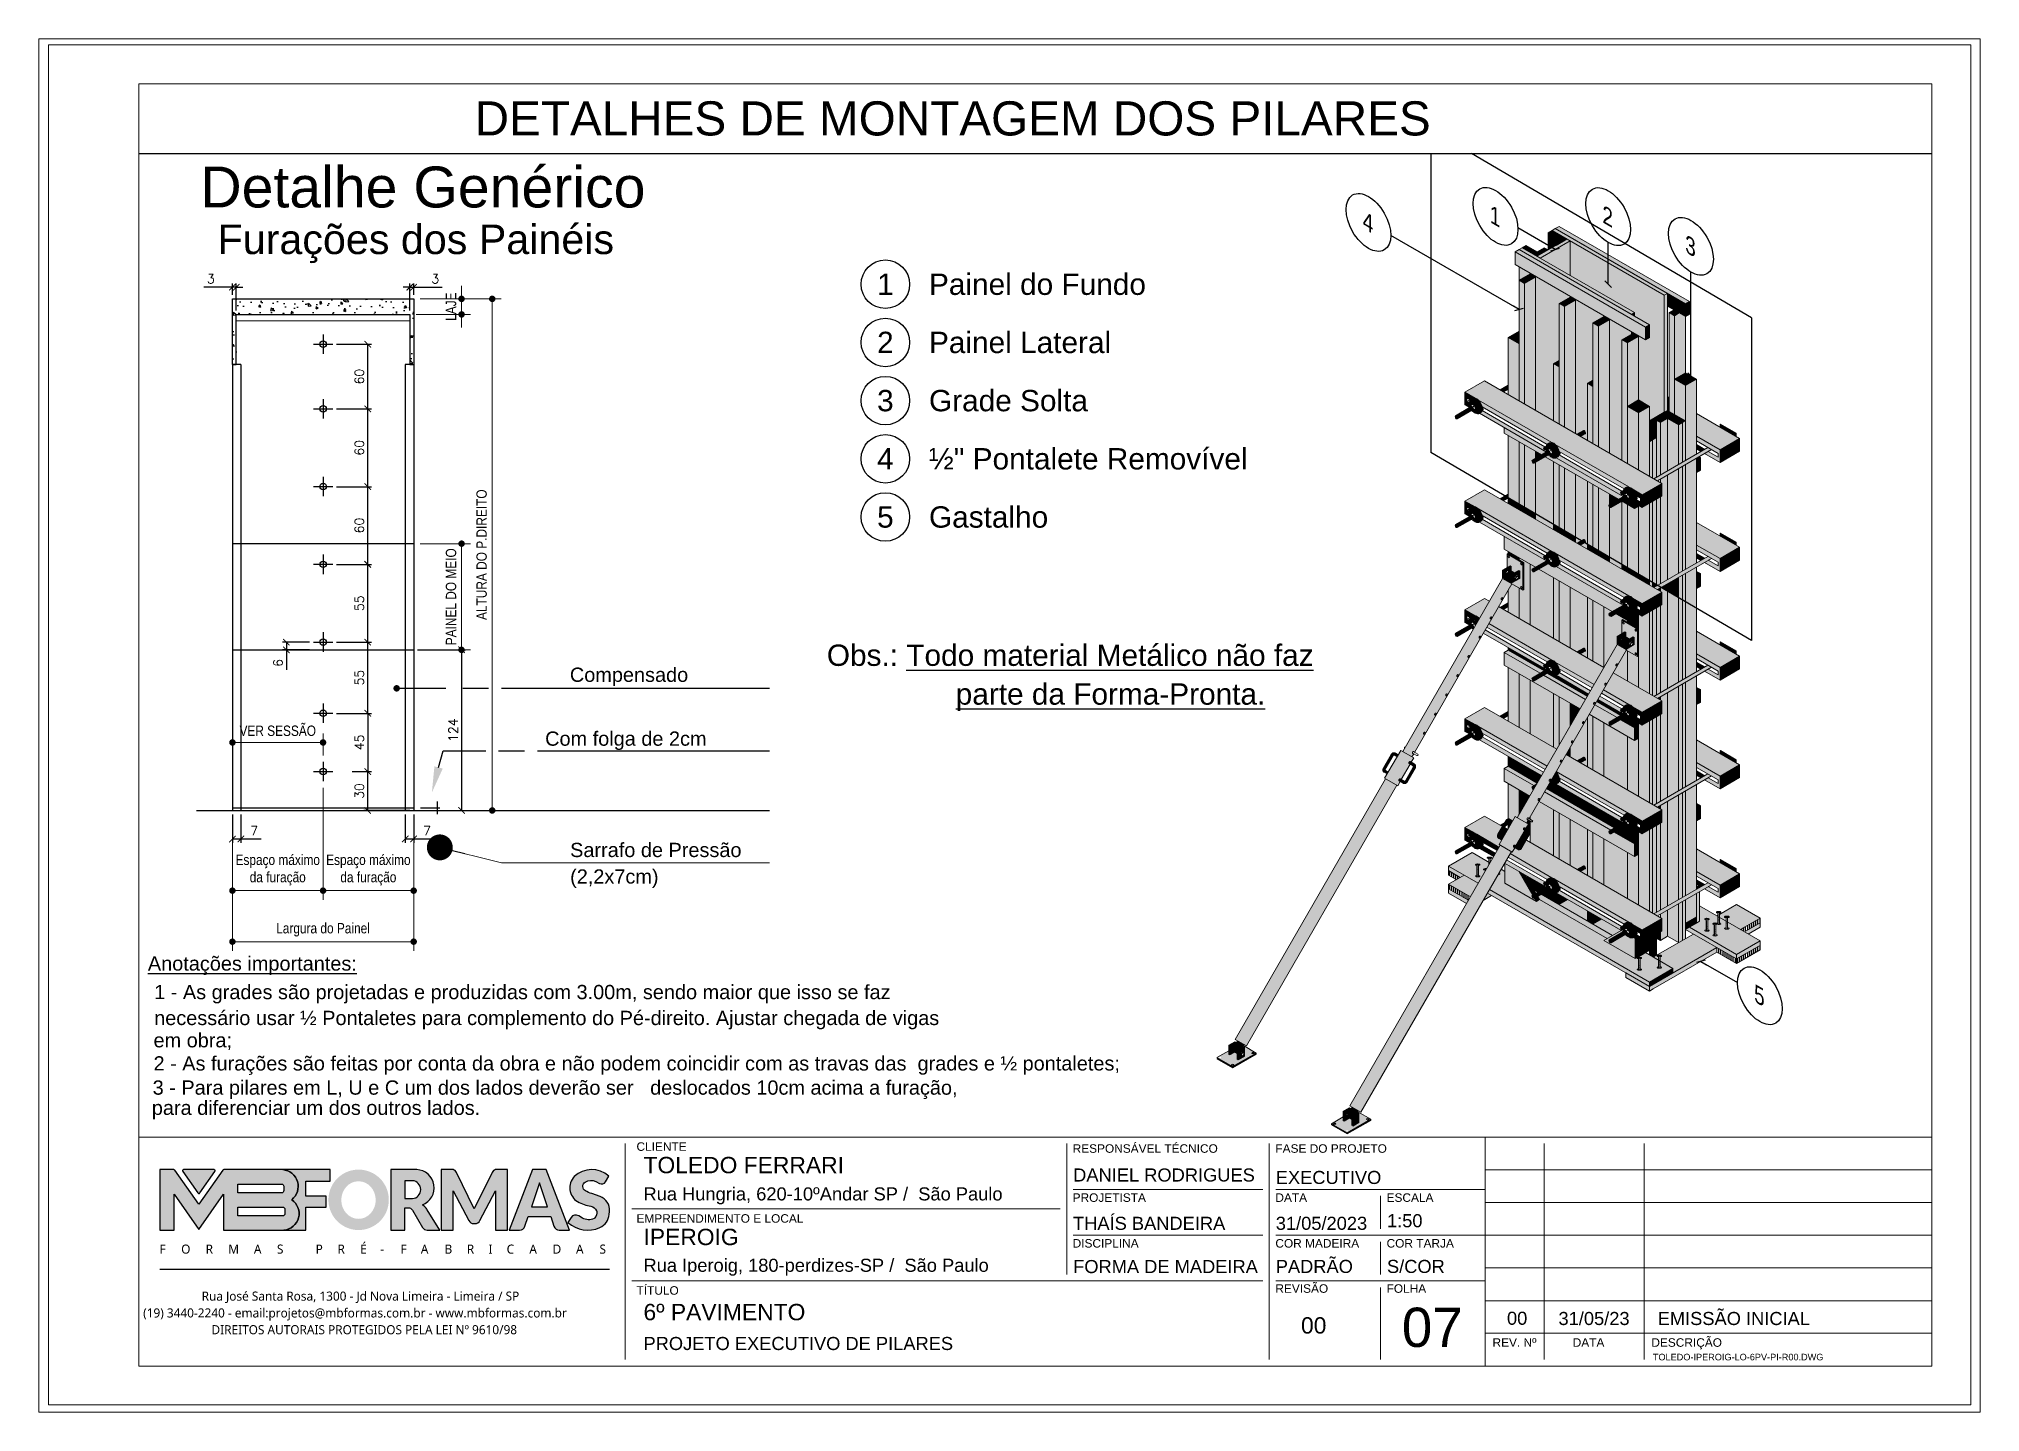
# Paper-space layout '07' of a CAD drawing. Extents: x 399.1 to 428.8, y 284.8 to 305.8.
# The model-space entities are those that its viewports show. They can reach past a viewport. Long polylines and large blocks are cut down to what shows.
import ezdxf
from ezdxf.enums import TextEntityAlignment as Align

# ---------------------------------------------------------------- set-up
doc = ezdxf.new("R2010")
doc.units = 0
doc.header["$PDMODE"] = 2
doc.header["$PDSIZE"] = 10
for name, pattern in [('CABLIN', [0.35, 0.25, -0.1]), ('HIDDEN', [9.525, 6.35, -3.175]), ('PHANTOM2', [1.25, 0.625, -0.125, 0.125, -0.125, 0.125, -0.125])]:
    doc.linetypes.add(name, pattern=pattern)
doc.layers.get('0').update_dxf_attribs({"lineweight": 13})
doc.layers.get('Defpoints').update_dxf_attribs({"lineweight": 13})
for name, color, linetype in [('3D.', 254, 'Continuous'), ('Concreto', 250, 'HIDDEN'), ('Cota', 4, 'Continuous'), ('Furação', 70, 'Continuous'), ('Hachura', 252, 'CABLIN'), ('MB Folha', 7, 'Continuous'), ('MB Logo', 254, 'Continuous'), ('Painéis', 30, 'Continuous'), ('Reaproveitamento', 252, 'Continuous'), ('Sarrafo de Pressão', 42, 'HIDDEN')]:
    doc.layers.add(name, color=color, linetype=linetype)
for name, color, linetype, lineweight in [('Escora de Viga', 250, 'Continuous', 20), ('FOLHA MB', 7, 'Continuous', 13), ('Madeira', 100, 'Continuous', 13), ('N° FOLHA', 5, 'Continuous', 13), ('Sarr 2.2x7', 40, 'Continuous', 9)]:
    doc.layers.add(name, color=color, linetype=linetype, lineweight=lineweight)
doc.layers.add('VIEW', color=252, linetype='Continuous', lineweight=13, plot=False)
doc.styles.add('ARIAL', font='arial.ttf', dxfattribs={"oblique": 15, "height": 25})
doc.styles.add('MB_C01', font='arial.ttf', dxfattribs={"height": 1.3})
doc.styles.add('MB_C02', font='arial.ttf', dxfattribs={"height": 2})
doc.styles.add('MB_C03', font='arial.ttf', dxfattribs={"height": 2.5})
doc.styles.add('MB_C04', font='arial.ttf', dxfattribs={"height": 6})
doc.styles.add('MtXpl_Lucida_Sans_Un', font='l_10646.ttf')
doc.styles.add('RICARDO', font='arial.ttf', dxfattribs={"width": 0.8})
doc.styles.add('ROMANS', font='romans.shx')
doc.styles.add('texto', font='ARIALN.TTF')
doc.dimstyles.new('1x', dxfattribs={"dimtxt": 8, "dimasz": 5, "dimexe": 7, "dimexo": 5, "dimgap": 4, "dimtad": 1, "dimdec": 1, "dimdsep": 46, "dimtxsty": 'Standard', "dimblk": 'DOT', "dimcen": 0.09, "dimclrd": 4, "dimclre": 4, "dimclrt": 2, "dimadec": 0, "dimazin": 2, "dimtfac": 1, "dimtdec": 1, "dimtmove": 0, "dimatfit": 3, "dimldrblk": 'DOT', "dimfxl": 0, "dimtolj": 1, "dimtzin": 0, "dimlwd": 9, "dimlwe": 9, "dimarcsym": 0})
doc.dimstyles.new('2x', dxfattribs={"dimtxt": 8, "dimasz": 5, "dimexe": 7, "dimexo": 5, "dimgap": 4, "dimtad": 1, "dimdec": 1, "dimlfac": 0.5, "dimdsep": 46, "dimtxsty": 'Standard', "dimblk": 'DOT', "dimcen": 0.09, "dimclrd": 150, "dimclre": 150, "dimclrt": 2, "dimadec": 0, "dimazin": 2, "dimtfac": 1, "dimtdec": 1, "dimtmove": 0, "dimatfit": 3, "dimldrblk": 'DOT', "dimfxl": 0, "dimtolj": 1, "dimtzin": 0, "dimlwd": 9, "dimlwe": 9, "dimarcsym": 0})
doc.dimstyles.new('3x', dxfattribs={"dimtxt": 10, "dimasz": 5, "dimexe": 7, "dimexo": 5, "dimgap": 4, "dimtad": 1, "dimdec": 1, "dimlfac": 0.333333, "dimdsep": 46, "dimtxsty": 'Standard', "dimblk": 'DOT', "dimcen": 0.09, "dimclrd": 1, "dimclre": 1, "dimclrt": 2, "dimadec": 0, "dimazin": 2, "dimtfac": 1, "dimtdec": 1, "dimtmove": 0, "dimatfit": 3, "dimldrblk": 'DOT', "dimfxl": 0, "dimtolj": 1, "dimtzin": 0, "dimlwd": 9, "dimlwe": 9, "dimarcsym": 0})
doc.dimstyles.new('Cota Paínel', dxfattribs={"dimtxt": 7, "dimasz": 5, "dimexe": 3, "dimexo": 3, "dimgap": 3, "dimtad": 1, "dimdec": 1, "dimzin": 12, "dimdsep": 46, "dimtxsty": 'ROMANS', "dimblk": 'ARCHTICK', "dimcen": 0, "dimclrd": 4, "dimclre": 4, "dimclrt": 1, "dimadec": 1, "dimazin": 3, "dimtfac": 1, "dimtdec": 1, "dimtmove": 0, "dimatfit": 3, "dimldrblk": 'OBLIQUE', "dimfxl": 0, "dimtolj": 1, "dimtzin": 12, "dimarcsym": 0})
doc.dimstyles.new('COTA SECAO', dxfattribs={"dimtxt": 7, "dimasz": 5, "dimexe": 3, "dimexo": 3, "dimgap": 2, "dimtad": 3, "dimdec": 1, "dimlfac": 0.5, "dimzin": 12, "dimdsep": 46, "dimtxsty": 'ROMANS', "dimblk": 'ARCHTICK', "dimcen": 0, "dimclrd": 4, "dimclre": 4, "dimclrt": 1, "dimadec": 1, "dimazin": 3, "dimtfac": 1, "dimtdec": 1, "dimtmove": 0, "dimatfit": 3, "dimldrblk": 'OBLIQUE', "dimfxl": 0, "dimtolj": 1, "dimtzin": 12, "dimarcsym": 0})

psp = doc.layouts.new('07')

msp = doc.modelspace()

# ---------------------------------------------------------------- texts
at = {"layer": 'MB Folha'}
for s, height, style, p in [('DETALHES DE MONTAGEM DOS PILARES', 26.35776, 'RICARDO', (-15592.11, 8512.366)), ('Compensado', 11, 'ARIAL', (-15518.541, 8090.513)), ('Com folga de 2cm', 11, 'ARIAL', (-15537.648, 8041.183)), ('Sarrafo de Pressão', 11, 'ARIAL', (-15518.347, 7955.22)), ('(2,2x7cm)', 11, 'ARIAL', (-15518.347, 7934.72))]:
    msp.add_text(s, height=height, dxfattribs=dict(at, style=style)).set_placement(p)
at = {"layer": 'MB Folha', "style": 'RICARDO'}
msp.add_text('Detalhe Genérico', height=31.62931, dxfattribs=at).set_placement((-15632.078, 8473.468), align=Align.MIDDLE)
at = {"layer": 'MB Folha', "style": 'ARIAL', "oblique": 330}
for s, p in [('2', (-14713.865, 8448.187)), ('4', (-14899.033, 8443.69)), ('1', (-14800.854, 8448.369)), ('3', (-14649.909, 8425.268)), ('5', (-14596.698, 7846.657))]:
    msp.add_text(s, height=12, rotation=330, dxfattribs=at).set_placement(p, align=Align.MIDDLE_CENTER)
at = {"layer": 'MB Folha', "style": 'ARIAL'}
for s, height, p in [('Furações dos Painéis', 22.8, (-15637.542, 8432.188)), ('1', 16.473, (-15274.84, 8397.505)), ('2', 16.473, (-15274.84, 8352.578)), ('3', 16.473, (-15274.84, 8307.652)), ('4', 16.473, (-15274.84, 8262.725)), ('5', 16.473, (-15274.84, 8217.799))]:
    msp.add_text(s, height=height, dxfattribs=at).set_placement(p, align=Align.MIDDLE_CENTER)
for s, height, p in [('Painel do Fundo', 16.47307, (-15241.145, 8397.505)), ('Painel Lateral', 16.47307, (-15241.145, 8352.578)), ('Grade Solta', 16.47307, (-15241.145, 8307.652)), ('½" Pontalete Removível', 16.47307, (-15241.145, 8262.725)), ('Gastalho', 16.4731, (-15241.145, 8217.799))]:
    msp.add_text(s, height=height, dxfattribs=at).set_placement(p, align=Align.MIDDLE_LEFT)
at = {"layer": 'MB Folha', "color": 1, "style": 'ARIAL'}
for s, p in [('Obs.: %%UTodo material Metálico não faz', (-15320.038, 8111.078)), ('          %%Uparte da Forma-Pronta.', (-15284.441, 8081.127))]:
    msp.add_text(s, height=16.47307, dxfattribs=at).set_placement(p, align=Align.MIDDLE_LEFT)
msp.add_text('%%UAnotações importantes:', height=11, dxfattribs=at).set_placement((-15844.503, 7867.565))
at = {"layer": 'MB Folha', "color": 0, "style": 'ARIAL'}
for s, p in [('1 - As grades são projetadas e produzidas com 3.00m, sendo maior que isso se faz ', (-15839.649, 7845.518)), ('necessário usar ½ Pontaletes para complemento do Pé-direito. Ajustar chegada de vigas ', (-15839.649, 7825.518)), ('em obra;', (-15840.142, 7808.322)), ('2 - As furações são feitas por conta da obra e não podem coincidir com as travas das  grades e ½ pontaletes;', (-15840.142, 7790.444)), ('3 - Para pilares em L, U e C um dos lados deverão ser   deslocados 10cm acima a furação,', (-15840.82, 7771.761)), ('para diferenciar um dos outros lados.', (-15841.461, 7756.164))]:
    msp.add_text(s, height=11, dxfattribs=at).set_placement(p)
at = {"layer": 'N° FOLHA', "color": 5, "style": 'MB_C04'}
msp.add_text('07', height=30.3061, dxfattribs=at).set_placement((-14875.91, 7577.003))

# ---------------------------------------------------------------- blocks, each defined once
blk = doc.blocks.new('MB-NOVO')
at = {"layer": 'MB Logo', "linetype": 'Continuous'}
h = blk.add_hatch(color=256, dxfattribs=at)
h.dxf.hatch_style = 1
h.set_gradient(color1=(242, 132, 69), color2=(247, 180, 141), rotation=90, tint=1)
h.paths.add_polyline_path([(-18529.6, 10980.8), (-18475.7, 10980.8, 0.706757), (-18468.7, 11008, 0.681802), (-18476.7, 11034.9), (-18529.4, 11034.9, 0.243712), (-18530.2, 11034.5), (-18551.7, 11003.9), (-18573.3, 11034.5, 0.243712), (-18574.1, 11034.9), (-18586.5, 11034.9), (-18586.5, 10980.8), (-18573.9, 10980.8), (-18573.9, 11012.9), (-18551.7, 10981.5), (-18529.6, 11012.9)])
h.paths.add_polyline_path([(-18516.8, 11014.1), (-18516.8, 11022), (-18477.8, 11022, -0.414214), (-18475.8, 11020), (-18475.8, 11016.1, -0.414214), (-18477.8, 11014.1)], flags=16)
h.paths.add_polyline_path([(-18516.8, 11001.4), (-18476.8, 11001.4, -0.414214), (-18474.8, 10999.4), (-18474.8, 10995.5, -0.414214), (-18476.8, 10993.5), (-18516.8, 10993.5)], flags=16)
at = {"layer": 'MB Logo', "true_color": 0x262626}
h = blk.add_hatch(color=250, dxfattribs=at)
h.dxf.hatch_style = 1
h.paths.add_polyline_path([(-18537.3, 11033.3, 0.60809), (-18538.1, 11034.9), (-18565.3, 11034.9, 0.60809), (-18566.1, 11033.3), (-18552.5, 11014, 0.518202), (-18550.9, 11014)])
h = blk.add_hatch(color=250, dxfattribs=at)
h.dxf.hatch_style = 1
h.paths.add_polyline_path([(-18456.2, 11011.3), (-18456.2, 11024.6), (-18434.2, 11024.6), (-18434.2, 11034.9), (-18476.7, 11034.9, -0.681802), (-18468.7, 11008, -0.706757), (-18475.7, 10980.8), (-18456.2, 10980.8), (-18456.2, 11001.4), (-18437.8, 11001.4), (-18437.8, 11011.3)])
h = blk.add_hatch(color=250, dxfattribs=at)
h.dxf.hatch_style = 1
h.paths.add_polyline_path([(-18435.9, 11007.9, 1), (-18381.9, 11007.9, 1)])
edge = h.paths.add_edge_path(flags=16)
edge.add_ellipse((-18409, 11007.7), major_axis=(0, 16.8), ratio=0.916255, start_angle=0, end_angle=360)
h = blk.add_hatch(color=250, dxfattribs=at)
h.dxf.hatch_style = 1
h.paths.add_polyline_path([(-18357, 11034.9), (-18380.2, 11034.9), (-18380.2, 10980.8), (-18367.6, 10980.8), (-18367.6, 11000.7), (-18363.4, 11000.7, -0.195765), (-18360.9, 10998.9), (-18351.8, 10983.2, 0.261385), (-18347.5, 10980.8), (-18336.4, 10980.8), (-18347.5, 10999, 0.082429), (-18349.6, 11001.5), (-18351.9, 11003.4, 0.81838)])
h.paths.add_polyline_path([(-18360.8, 11009), (-18367.6, 11009), (-18367.6, 11025), (-18360.8, 11025, -0.92578)], flags=16)
h = blk.add_hatch(color=250, dxfattribs=at)
h.dxf.hatch_style = 1
h.paths.add_polyline_path([(-18286.6, 11015.9), (-18286.6, 10980.8), (-18275.8, 10980.8), (-18275.8, 11034.9), (-18286.6, 11034.9, 0.216647), (-18289.4, 11032.4), (-18305.5, 10999.8), (-18321.6, 11032.7, 0.199908), (-18324.3, 11034.9), (-18335.2, 11034.9), (-18335.2, 10980.8), (-18324.3, 10980.8), (-18324.3, 11015.9), (-18310.4, 10989.3, 0.279644), (-18306, 10986.6, 0.340986), (-18300.5, 10989.3)])
h = blk.add_hatch(color=250, dxfattribs=at)
h.dxf.hatch_style = 1
h.paths.add_polyline_path([(-18274.4, 10980.8), (-18265, 10980.8, 0.322517), (-18260.2, 10984.3), (-18257.3, 10993), (-18237.2, 10993), (-18234.3, 10984.3, 0.322517), (-18229.5, 10980.8), (-18220.3, 10980.8), (-18241.2, 11034.9), (-18253.4, 11034.9)])
h.paths.add_polyline_path([(-18254.4, 11001.6), (-18247.3, 11023), (-18240.1, 11001.6)], flags=16)
h = blk.add_hatch(color=250, dxfattribs=at)
h.dxf.hatch_style = 1
h.paths.add_polyline_path([(-18206, 11024, -0.247671), (-18196.9, 11024.3), (-18193.5, 11022.5, 0.40799), (-18188.2, 11024.1), (-18185.4, 11029.1, 0.392837), (-18216.2, 11028.7, 0.467779), (-18213.3, 11006.3, 0.077523), (-18201.2, 11002.1, -0.214206), (-18196.1, 10997.9, -0.284295), (-18198.2, 10991.4, -0.26924), (-18208.8, 10991.6), (-18212.2, 10993.6, 0.407727), (-18219, 10992.1), (-18221.8, 10987.7, 0.296878), (-18193.2, 10983.1, 0.272251), (-18184.9, 10995.3), (-18184.6, 10997.9, 0.348906), (-18193.7, 11011.2), (-18200.4, 11013.5, -0.045018), (-18205.8, 11015.7, -0.618284)])
at = {"layer": 'MB Logo', "linetype": 'Continuous'}
blk.add_line((-18586.5, 10945.9), (-18184.8, 10945.9), dxfattribs=at)
at = {"layer": 'MB Logo', "color": 23, "linetype": 'Continuous', "true_color": 0xf28445}
for points in [[(-18573.3, 11034.5, 0.243712), (-18574.1, 11034.9), (-18586.5, 11034.9), (-18586.5, 10980.8), (-18573.9, 10980.8), (-18573.9, 11012.9), (-18551.7, 10981.5), (-18529.6, 11012.9), (-18529.6, 10980.8), (-18475.7, 10980.8, 0.706757), (-18468.7, 11008, 0.681802), (-18476.7, 11034.9), (-18529.4, 11034.9, 0.243712), (-18530.2, 11034.5), (-18551.7, 11003.9)], [(-18516.8, 11022), (-18477.8, 11022, -0.414214), (-18475.8, 11020), (-18475.8, 11016.1, -0.414214), (-18477.8, 11014.1), (-18516.8, 11014.1)], [(-18516.8, 11001.4), (-18476.8, 11001.4, -0.414214), (-18474.8, 10999.4), (-18474.8, 10995.5, -0.414214), (-18476.8, 10993.5), (-18516.8, 10993.5)]]:
    blk.add_lwpolyline(points, format="xyb", close=True, dxfattribs=at)
at = {"layer": 'MB Logo', "color": 250, "true_color": 0x262626}
for points in [[(-18537.3, 11033.3, 0.60809), (-18538.1, 11034.9), (-18565.3, 11034.9, 0.60809), (-18566.1, 11033.3), (-18552.5, 11014, 0.518202), (-18550.9, 11014)], [(-18437.8, 11011.3), (-18456.2, 11011.3), (-18456.2, 11024.6), (-18434.2, 11024.6), (-18434.2, 11034.9), (-18476.7, 11034.9, -0.681802), (-18468.7, 11008, -0.706757), (-18475.7, 10980.8), (-18456.2, 10980.8), (-18456.2, 11001.4), (-18437.8, 11001.4)], [(-18347.5, 10980.8), (-18336.4, 10980.8), (-18347.5, 10999, 0.082429), (-18349.6, 11001.5), (-18351.9, 11003.4, 0.81838), (-18357, 11034.9), (-18380.2, 11034.9), (-18380.2, 10980.8), (-18367.6, 10980.8), (-18367.6, 11000.7), (-18363.4, 11000.7, -0.209789), (-18360.8, 10998.7), (-18351.8, 10983.2, 0.261385)], [(-18367.6, 11009), (-18360.8, 11009, 0.92578), (-18360.8, 11025), (-18367.6, 11025)], [(-18286.6, 11015.9), (-18286.6, 10980.8), (-18275.8, 10980.8), (-18275.8, 11034.9), (-18286.6, 11034.9, 0.216647), (-18289.4, 11032.4), (-18305.5, 10999.8), (-18321.5, 11032.4, 0.216647), (-18324.3, 11034.9), (-18335.2, 11034.9), (-18335.2, 10980.8), (-18324.3, 10980.8), (-18324.3, 11015.9), (-18310.4, 10989.3, 0.279644), (-18306, 10986.6), (-18304.9, 10986.6, 0.279644), (-18300.5, 10989.3)], [(-18265, 10980.8, 0.322517), (-18260.2, 10984.3), (-18257.3, 10993), (-18237.2, 10993), (-18234.3, 10984.3, 0.322517), (-18229.5, 10980.8), (-18220.3, 10980.8), (-18241.2, 11034.9), (-18253.4, 11034.9), (-18274.4, 10980.8)], [(-18206.2, 11015.9, -0.549626), (-18206.4, 11023.8, -0.258723), (-18196.9, 11024.3), (-18193.5, 11022.5, 0.40799), (-18188.2, 11024.1), (-18185.4, 11029.1, 0.392837), (-18216.2, 11028.7, 0.467779), (-18213.3, 11006.3, 0.077523), (-18201.2, 11002.1, -0.203897), (-18196.3, 10998.2), (-18196.1, 10997.8, -0.267611), (-18198, 10991.6), (-18198.5, 10991.3, -0.261145), (-18208.8, 10991.6), (-18212.2, 10993.6, 0.407727), (-18219, 10992.1), (-18221.8, 10987.7, 0.296878), (-18193.2, 10983.1, 0.265963), (-18184.9, 10994.9), (-18184.7, 10997.6, 0.340466), (-18193.1, 11011), (-18200.4, 11013.5, -0.049298)]]:
    blk.add_lwpolyline(points, format="xyb", close=True, dxfattribs=at)
blk.add_lwpolyline([(-18247.3, 11023), (-18254.4, 11001.6), (-18240.1, 11001.6)], close=True, dxfattribs=at)
at = {"layer": 'MB Logo', "color": 250, "true_color": 0x262626, "style": 'MtXpl_Lucida_Sans_Un'}
for s, height, p in [('F', 8.12, (-18586.8, 10959.8)), ('O', 8.12, (-18567.5, 10959.8)), ('R', 8.12, (-18545.6, 10959.8)), ('M', 8.12, (-18525.4, 10959.8)), ('A', 8.12, (-18502.5, 10959.8)), ('S', 8.12, (-18481.9, 10959.8)), ('P', 8.12, (-18447.3, 10959.8)), ('R', 8.12, (-18427.8, 10959.8)), ('É', 8.12, (-18407.5, 10959.8)), ('F', 8.12, (-18371.4, 10959.8)), ('A', 8.12, (-18353.3, 10959.8)), ('B', 8.12, (-18332.1, 10959.8)), ('R', 8.12, (-18312.2, 10959.8)), ('I', 8.12, (-18292.7, 10959.8)), ('C', 8.12, (-18276.6, 10959.8)), ('A', 8.12, (-18256.3, 10959.8)), ('D', 8.12, (-18235.5, 10959.8)), ('A', 8.12, (-18214.6, 10959.8)), ('S', 8.12, (-18193.6, 10959.8)), ('-', 8.12, (-18389.6, 10959.8)), ('DIREITOS AUTORAIS PROTEGIDOS PELA LEI Nº 9610/98', 8.122, (-18540.4, 10887.8))]:
    blk.add_text(s, height=height, dxfattribs=at).set_placement(p)
at = {"layer": 'MB Logo', "style": 'MtXpl_Lucida_Sans_Un'}
for s, p in [('Rua José Santa Rosa, 1300 - Jd Nova Limeira - Limeira / SP', (-18549.2, 10917.8)), ('(19) 3440-2240 - email:projetos@mbformas.com.br - www.mbformas.com.br', (-18601.5, 10902.8))]:
    blk.add_text(s, height=8.122, dxfattribs=at).set_placement(p)
blk = doc.blocks.new('A$C169d8357')
at = {"layer": 'FOLHA MB', "color": 1}
for p, q in [((1109.8, 356.7), (70, 356.7)), ((445.6, 351.7), (445.6, 185)), ((786.6, 351.7), (786.6, 250.7)), ((943.1, 351.7), (943.1, 185)), ((1109.8, 356.7), (1109.8, 179.9)), ((1455, 356.7), (1109.8, 356.7)), ((1155.3, 185), (1155.3, 351.7)), ((1232.6, 351.7), (1232.6, 185)), ((1455, 331.5), (1109.8, 331.5)), ((938.1, 316.3), (791.6, 316.3)), ((1109.8, 316.3), (948.2, 316.3)), ((781.5, 301.2), (450.7, 301.2)), ((1029, 311.3), (1029, 286)), ((1455, 306.2), (1109.8, 306.2)), ((938.1, 281), (791.6, 281)), ((1109.8, 281), (948.2, 281)), ((1029, 275.9), (1029, 250.7)), ((1455, 281), (1109.8, 281)), ((1455, 255.7), (1109.8, 255.7)), ((938.1, 245.6), (450.7, 245.6)), ((1109.8, 245.6), (948.2, 245.6)), ((1029, 240.6), (1029, 185)), ((1455, 230.4), (1109.8, 230.4)), ((1455, 205.2), (1109.8, 205.2))]:
    blk.add_line(p, q, dxfattribs=at)
for points in [[(0, 1199.9), (0, 149.9), (1485, 149.9), (1485, 1199.9)], [(70, 1169.9), (70, 179.9), (1455, 179.9), (1455, 1169.9)]]:
    blk.add_lwpolyline(points, close=True, dxfattribs=at)
at = {"layer": 'MB Logo', "xscale": 0.8642040370897565, "yscale": 0.8642040370897565, "zscale": 0.8642040370897565}
blk.add_blockref('MB-NOVO', (16148.7, -9204.8), dxfattribs=at)
at = {"layer": 'FOLHA MB', "color": 6}
for s, height, style, p in [('CLIENTE', 6.57, 'MB_C01', (454.3, 346.1)), ('RESPONSÁVEL TÉCNICO', 6.566, 'MB_C01', (791.2, 344.6)), ('FASE DO PROJETO', 6.566, 'MB_C01', (947.8, 344.6)), ('Rua Hungria, 620-10ºAndar SP /  São Paulo', 10.102, 'MB_C02', (459.7, 307.8)), ('PROJETISTA', 6.57, 'MB_C01', (791.2, 306.7)), ('DATA', 6.57, 'MB_C01', (947.8, 306.7)), ('ESCALA', 6.57, 'MB_C01', (1033.7, 306.7)), ('EMPREENDIMENTO E LOCAL', 6.566, 'MB_C01', (454.3, 290.6)), ('DISCIPLINA', 6.57, 'MB_C01', (791.2, 271.4)), ('COR MADEIRA', 6.566, 'MB_C01', (947.8, 271.4)), ('COR TARJA', 6.57, 'MB_C01', (1033.7, 271.4)), ('Rua Iperoig, 180-perdizes-SP /  São Paulo', 10.102, 'MB_C02', (459.7, 252.7)), ('TÍTULO', 6.57, 'MB_C01', (454.3, 235)), ('REVISÃO', 6.57, 'MB_C01', (947.8, 236.5)), ('FOLHA', 6.57, 'MB_C01', (1033.7, 236.5)), ('PROJETO EXECUTIVO DE PILARES', 10.102, 'MB_C02', (459.7, 192.3))]:
    blk.add_text(s, height=height, dxfattribs=dict(at, style=style)).set_placement(p)
at = {"layer": 'FOLHA MB', "color": 5}
for s, height, style, p in [('TOLEDO FERRARI', 12.628, 'MB_C03', (459.7, 328.8)), ('DANIEL RODRIGUES', 10.102, 'MB_C02', (791.6, 322.4)), ('EXECUTIVO', 10.1, 'MB_C02', (948.1, 320.5)), ('IPEROIG', 12.63, 'MB_C03', (459.7, 273.3)), ('THAÍS BANDEIRA', 10.102, 'MB_C02', (791.5, 285.1)), ('31/05/2023', 10.1, 'MB_C02', (948.1, 285.1)), ('1:50', 10.1, 'MB_C02', (1034, 287.1)), ('FORMA DE MADEIRA', 10.102, 'MB_C02', (791.6, 251.7)), ('PADRÃO', 10.1, 'MB_C02', (948.1, 251.8)), ('S/COR', 10.1, 'MB_C02', (1034, 251.8)), ('6º PAVIMENTO', 12.628, 'MB_C03', (459.7, 215.3)), ('00', 12.63, 'MB_C03', (967.6, 205)), ('00', 10.1, 'MB_C02', (1126.7, 211.8)), ('31/05/23', 10.1, 'MB_C02', (1166.5, 211.6)), ('EMISSÃO INICIAL', 10.102, 'MB_C02', (1243.1, 211.6))]:
    blk.add_text(s, height=height, dxfattribs=dict(at, style=style)).set_placement(p)
at = {"layer": 'FOLHA MB', "color": 6, "style": 'MB_C01'}
for s, p in [('REV. Nº', (1132.5, 198.1)), ('DATA', (1189.7, 198.1)), ('DESCRIÇÃO', (1265.5, 198.1))]:
    blk.add_text(s, height=6.57, dxfattribs=at).set_placement(p, align=Align.MIDDLE_CENTER)
at = {"layer": 'FOLHA MB', "insert": (1239.4, 189.4), "char_height": 5.051, "width": 210.818, "attachment_point": 1, "style": 'MB_C04'}
blk.add_mtext('TOLEDO-IPEROIG-LO-6PV-PI-R00.DWG', dxfattribs=at)
blk = doc.blocks.new('_Dot')
at = {"color": 0, "linetype": 'ByBlock', "lineweight": -2}
blk.add_line((-0.5, 0), (-1, 0), dxfattribs=at)
at = {"color": 0, "linetype": 'ByBlock', "const_width": 0.5}
blk.add_lwpolyline([(-0.25, 0, 1), (0.25, 0, 1)], format="xyb", close=True, dxfattribs=at)
blk = doc.blocks.new('*D64')
at = {"layer": 'Defpoints', "color": 0, "transparency": 16777216}
for p in [(-15639.2, 8386.2), (-15642.2, 8374.2), (-15602.2, 8374.2)]:
    blk.add_point(p, dxfattribs=at)
at = {"layer": 'MB Folha', "color": 4, "lineweight": 9, "transparency": 16777216}
for p, q in [((-15634.2, 8386.2), (-15595.2, 8386.2)), ((-15602.2, 8391.2), (-15602.2, 8396.2)), ((-15602.2, 8386.2), (-15602.2, 8374.2)), ((-15637.2, 8374.2), (-15595.2, 8374.2)), ((-15602.2, 8369.2), (-15602.2, 8364.2))]:
    blk.add_line(p, q, dxfattribs=at)
at = {"layer": 'MB Folha', "color": 4, "lineweight": 9, "transparency": 16777216, "xscale": 5, "yscale": 5, "zscale": 5}
for p, rotation in [((-15602.2, 8386.2), 270), ((-15602.2, 8374.2), 90)]:
    blk.add_blockref('_Dot', p, dxfattribs=dict(at, rotation=rotation))
at = {"layer": 'MB Folha', "color": 2, "transparency": 16777216, "insert": (-15610.3, 8380.2), "char_height": 8, "attachment_point": 5, "rotation": 90, "style": 'texto'}
blk.add_mtext('\\A1;LAJE', dxfattribs=at)
blk = doc.blocks.new('_ArchTick')
at = {"color": 0, "linetype": 'ByBlock', "const_width": 0.15}
blk.add_lwpolyline([(-0.5, -0.5), (0.5, 0.5)], dxfattribs=at)
blk = doc.blocks.new('*D65')
at = {"layer": 'Cota', "color": 4, "lineweight": -2, "transparency": 16777216}
for p, q in [((-15636.2, 8115.2), (-15599.2, 8115.2)), ((-15602.2, 8115.2), (-15602.2, 7991.2)), ((-15636.2, 7991.2), (-15599.2, 7991.2))]:
    blk.add_line(p, q, dxfattribs=at)
at = {"layer": 'Defpoints', "color": 0, "transparency": 16777216}
for p in [(-15639.2, 8115.2), (-15639.2, 7991.2), (-15602.2, 7991.2)]:
    blk.add_point(p, dxfattribs=at)
at = {"layer": 'Cota', "color": 4, "lineweight": -2, "transparency": 16777216, "xscale": 5, "yscale": 5, "zscale": 5}
for p, rotation in [((-15602.2, 8115.2), 90), ((-15602.2, 7991.2), 270)]:
    blk.add_blockref('_ArchTick', p, dxfattribs=dict(at, rotation=rotation))
at = {"layer": 'Cota', "color": 1, "transparency": 16777216, "insert": (-15608.7, 8053.2), "char_height": 7, "attachment_point": 5, "rotation": 90, "style": 'ROMANS'}
blk.add_mtext('\\A1;124', dxfattribs=at)
blk = doc.blocks.new('_OBLIQUE')
at = {"color": 0, "linetype": 'ByBlock', "lineweight": -2}
for p, q in [((0, 0), (-1, 0)), ((-0.5, -0.5), (0.5, 0.5))]:
    blk.add_line(p, q, dxfattribs=at)
blk = doc.blocks.new('Furação')
at = {"layer": 'Furação'}
for p, q in [((3740, 710.4), (3755, 710.4)), ((3747.5, 717.9), (3747.5, 702.9))]:
    blk.add_line(p, q, dxfattribs=at)
blk.add_circle((3747.5, 710.4), 2.5, dxfattribs=at)
blk = doc.blocks.new('*D66')
at = {"layer": 'Defpoints', "color": 0, "transparency": 16777216}
for p in [(-15709.2, 8013.7), (-15779.2, 7991.2), (-15709.2, 7929.3)]:
    blk.add_point(p, dxfattribs=at)
at = {"layer": 'MB Folha', "color": 150, "lineweight": 9, "transparency": 16777216}
for p, q in [((-15709.2, 8008.7), (-15709.2, 7922.3)), ((-15779.2, 7986.2), (-15779.2, 7922.3)), ((-15774.2, 7929.3), (-15714.2, 7929.3))]:
    blk.add_line(p, q, dxfattribs=at)
at = {"layer": 'MB Folha', "color": 150, "lineweight": 9, "transparency": 16777216, "xscale": 5, "yscale": 5, "zscale": 5, "rotation": 180}
blk.add_blockref('_Dot', (-15779.2, 7929.3), dxfattribs=at)
at = {"layer": 'MB Folha', "color": 150, "lineweight": 9, "transparency": 16777216, "xscale": 5, "yscale": 5, "zscale": 5}
blk.add_blockref('_Dot', (-15709.2, 7929.3), dxfattribs=at)
at = {"layer": 'MB Folha', "color": 2, "transparency": 16777216, "insert": (-15744.2, 7945.2), "char_height": 8, "attachment_point": 5, "style": 'texto'}
blk.add_mtext('\\A1;{\\C240;Espaço máximo\\Pda furação}', dxfattribs=at)
blk = doc.blocks.new('*D67')
at = {"layer": 'Defpoints', "color": 0, "transparency": 16777216}
for p in [(-15709.2, 8013.7), (-15639.2, 7991.2), (-15639.2, 7929.3)]:
    blk.add_point(p, dxfattribs=at)
at = {"layer": 'MB Folha', "color": 150, "lineweight": 9, "transparency": 16777216}
for p, q in [((-15709.2, 8008.7), (-15709.2, 7922.3)), ((-15639.2, 7986.2), (-15639.2, 7922.3)), ((-15704.2, 7929.3), (-15644.2, 7929.3))]:
    blk.add_line(p, q, dxfattribs=at)
at = {"layer": 'MB Folha', "color": 150, "lineweight": 9, "transparency": 16777216, "xscale": 5, "yscale": 5, "zscale": 5, "rotation": 180}
blk.add_blockref('_Dot', (-15709.2, 7929.3), dxfattribs=at)
at = {"layer": 'MB Folha', "color": 150, "lineweight": 9, "transparency": 16777216, "xscale": 5, "yscale": 5, "zscale": 5}
blk.add_blockref('_Dot', (-15639.2, 7929.3), dxfattribs=at)
at = {"layer": 'MB Folha', "color": 2, "transparency": 16777216, "insert": (-15674.2, 7945.2), "char_height": 8, "attachment_point": 5, "style": 'texto'}
blk.add_mtext('\\A1;{\\C240;Espaço máximo\\Pda furação}', dxfattribs=at)
blk = doc.blocks.new('*D68')
at = {"layer": 'Defpoints', "color": 0, "transparency": 16777216}
for p in [(-15779.2, 7991.2), (-15639.2, 7991.2), (-15779.2, 7889.9)]:
    blk.add_point(p, dxfattribs=at)
at = {"layer": 'MB Folha', "color": 150, "lineweight": 9, "transparency": 16777216}
for p, q in [((-15779.2, 7986.2), (-15779.2, 7882.9)), ((-15639.2, 7986.2), (-15639.2, 7882.9)), ((-15644.2, 7889.9), (-15774.2, 7889.9))]:
    blk.add_line(p, q, dxfattribs=at)
at = {"layer": 'MB Folha', "color": 150, "lineweight": 9, "transparency": 16777216, "xscale": 5, "yscale": 5, "zscale": 5, "rotation": 180}
blk.add_blockref('_Dot', (-15779.2, 7889.9), dxfattribs=at)
at = {"layer": 'MB Folha', "color": 150, "lineweight": 9, "transparency": 16777216, "xscale": 5, "yscale": 5, "zscale": 5}
blk.add_blockref('_Dot', (-15639.2, 7889.9), dxfattribs=at)
at = {"layer": 'MB Folha', "color": 2, "transparency": 16777216, "insert": (-15709.2, 7899.1), "char_height": 8, "attachment_point": 5, "style": 'texto'}
blk.add_mtext('\\A1;{\\C240;Largura do Paine\\C240;l}', dxfattribs=at)
blk = doc.blocks.new('*D69')
at = {"layer": 'Cota', "color": 4, "lineweight": -2, "transparency": 16777216}
for p, q in [((-15779.2, 7988.2), (-15779.2, 7966.2)), ((-15772.7, 7988.2), (-15772.7, 7966.2)), ((-15779.2, 7969.2), (-15772.7, 7969.2)), ((-15772.7, 7969.2), (-15757, 7969.2))]:
    blk.add_line(p, q, dxfattribs=at)
at = {"layer": 'Defpoints', "color": 0, "transparency": 16777216}
for p in [(-15779.2, 7991.2), (-15772.7, 7991.2), (-15772.7, 7969.2)]:
    blk.add_point(p, dxfattribs=at)
at = {"layer": 'Cota', "color": 4, "lineweight": -2, "transparency": 16777216, "xscale": 5, "yscale": 5, "zscale": 5, "rotation": 180}
blk.add_blockref('_ArchTick', (-15779.2, 7969.2), dxfattribs=at)
at = {"layer": 'Cota', "color": 4, "lineweight": -2, "transparency": 16777216, "xscale": 5, "yscale": 5, "zscale": 5}
blk.add_blockref('_ArchTick', (-15772.7, 7969.2), dxfattribs=at)
at = {"layer": 'Cota', "color": 1, "transparency": 16777216, "insert": (-15762.4, 7975.7), "char_height": 7, "attachment_point": 5, "style": 'ROMANS'}
blk.add_mtext('\\A1;7', dxfattribs=at)
blk = doc.blocks.new('*D70')
at = {"layer": 'Cota', "color": 4, "lineweight": -2, "transparency": 16777216}
for p, q in [((-15645.7, 7988.2), (-15645.7, 7966.2)), ((-15639.2, 7988.2), (-15639.2, 7966.2)), ((-15645.7, 7969.2), (-15639.2, 7969.2)), ((-15639.2, 7969.2), (-15623.5, 7969.2))]:
    blk.add_line(p, q, dxfattribs=at)
at = {"layer": 'Defpoints', "color": 0, "transparency": 16777216}
for p in [(-15645.7, 7991.2), (-15639.2, 7991.2), (-15639.2, 7969.2)]:
    blk.add_point(p, dxfattribs=at)
at = {"layer": 'Cota', "color": 4, "lineweight": -2, "transparency": 16777216, "xscale": 5, "yscale": 5, "zscale": 5, "rotation": 180}
blk.add_blockref('_ArchTick', (-15645.7, 7969.2), dxfattribs=at)
at = {"layer": 'Cota', "color": 4, "lineweight": -2, "transparency": 16777216, "xscale": 5, "yscale": 5, "zscale": 5}
blk.add_blockref('_ArchTick', (-15639.2, 7969.2), dxfattribs=at)
at = {"layer": 'Cota', "color": 1, "transparency": 16777216, "insert": (-15628.9, 7975.7), "char_height": 7, "attachment_point": 5, "style": 'ROMANS'}
blk.add_mtext('\\A1;7', dxfattribs=at)
blk = doc.blocks.new('*D71')
at = {"layer": 'Defpoints', "color": 0, "transparency": 16777216}
for p in [(-15709.2, 8043.7), (-15709.2, 8028.7), (-15779.2, 7991.2)]:
    blk.add_point(p, dxfattribs=at)
at = {"layer": 'MB Folha', "color": 150, "lineweight": 9, "transparency": 16777216}
for p, q in [((-15779.2, 7996.2), (-15779.2, 8050.7)), ((-15774.2, 8043.7), (-15714.2, 8043.7)), ((-15709.2, 8033.7), (-15709.2, 8050.7))]:
    blk.add_line(p, q, dxfattribs=at)
at = {"layer": 'MB Folha', "color": 150, "lineweight": 9, "transparency": 16777216, "xscale": 5, "yscale": 5, "zscale": 5, "rotation": 180}
blk.add_blockref('_Dot', (-15779.2, 8043.7), dxfattribs=at)
at = {"layer": 'MB Folha', "color": 150, "lineweight": 9, "transparency": 16777216, "xscale": 5, "yscale": 5, "zscale": 5}
blk.add_blockref('_Dot', (-15709.2, 8043.7), dxfattribs=at)
at = {"layer": 'MB Folha', "color": 2, "transparency": 16777216, "insert": (-15744.2, 8052.7), "char_height": 8, "attachment_point": 5, "style": 'texto'}
blk.add_mtext('\\A1;{\\C240;VER SESSÃO}', dxfattribs=at)
blk = doc.blocks.new('*D72')
at = {"layer": 'Cota', "color": 4, "lineweight": -2, "transparency": 16777216}
for p, q in [((-15686.7, 8021.2), (-15671.7, 8021.2)), ((-15674.7, 7991.2), (-15674.7, 8021.2)), ((-15642.2, 7991.2), (-15677.7, 7991.2))]:
    blk.add_line(p, q, dxfattribs=at)
at = {"layer": 'Defpoints', "color": 0, "transparency": 16777216}
for p in [(-15689.7, 8021.2), (-15674.7, 8021.2), (-15639.2, 7991.2)]:
    blk.add_point(p, dxfattribs=at)
at = {"layer": 'Cota', "color": 4, "lineweight": -2, "transparency": 16777216, "xscale": 5, "yscale": 5, "zscale": 5}
for p, rotation in [((-15674.7, 8021.2), 90), ((-15674.7, 7991.2), 270)]:
    blk.add_blockref('_ArchTick', p, dxfattribs=dict(at, rotation=rotation))
at = {"layer": 'Cota', "color": 1, "transparency": 16777216, "insert": (-15681.2, 8006.2), "char_height": 7, "attachment_point": 5, "rotation": 90, "style": 'ROMANS'}
blk.add_mtext('\\A1;30', dxfattribs=at)
blk = doc.blocks.new('*D73')
at = {"layer": 'Cota', "color": 4, "lineweight": -2, "transparency": 16777216}
for p, q in [((-15686.7, 8066.2), (-15671.7, 8066.2)), ((-15674.7, 8066.2), (-15674.7, 8021.2)), ((-15686.7, 8021.2), (-15671.7, 8021.2))]:
    blk.add_line(p, q, dxfattribs=at)
at = {"layer": 'Defpoints', "color": 0, "transparency": 16777216}
for p in [(-15689.7, 8066.2), (-15689.7, 8021.2), (-15674.7, 8021.2)]:
    blk.add_point(p, dxfattribs=at)
at = {"layer": 'Cota', "color": 4, "lineweight": -2, "transparency": 16777216, "xscale": 5, "yscale": 5, "zscale": 5}
for p, rotation in [((-15674.7, 8066.2), 90), ((-15674.7, 8021.2), 270)]:
    blk.add_blockref('_ArchTick', p, dxfattribs=dict(at, rotation=rotation))
at = {"layer": 'Cota', "color": 1, "transparency": 16777216, "insert": (-15681.2, 8043.7), "char_height": 7, "attachment_point": 5, "rotation": 90, "style": 'ROMANS'}
blk.add_mtext('\\A1;45', dxfattribs=at)
blk = doc.blocks.new('*D74')
at = {"layer": 'Defpoints', "color": 0, "transparency": 16777216}
for p in [(-15639.2, 8197.2), (-15639.2, 8115.2), (-15602.2, 8115.2)]:
    blk.add_point(p, dxfattribs=at)
at = {"layer": 'MB Folha', "color": 4, "lineweight": 9, "transparency": 16777216}
for p, q in [((-15634.2, 8197.2), (-15595.2, 8197.2)), ((-15602.2, 8192.2), (-15602.2, 8120.2)), ((-15634.2, 8115.2), (-15595.2, 8115.2))]:
    blk.add_line(p, q, dxfattribs=at)
at = {"layer": 'MB Folha', "color": 4, "lineweight": 9, "transparency": 16777216, "xscale": 5, "yscale": 5, "zscale": 5}
for p, rotation in [((-15602.2, 8197.2), 90), ((-15602.2, 8115.2), 270)]:
    blk.add_blockref('_Dot', p, dxfattribs=dict(at, rotation=rotation))
at = {"layer": 'MB Folha', "color": 2, "transparency": 16777216, "insert": (-15610.3, 8156.2), "char_height": 8, "attachment_point": 5, "rotation": 90, "style": 'texto'}
blk.add_mtext('\\A1;{\\C242;PAINEL DO MEIO}', dxfattribs=at)
blk = doc.blocks.new('*D75')
at = {"layer": 'Cota', "color": 4, "lineweight": -2, "transparency": 16777216}
for p, q in [((-15779.2, 8389.2), (-15779.2, 8398.2)), ((-15776.2, 8377.2), (-15776.2, 8398.2)), ((-15779.2, 8395.2), (-15801.2, 8395.2)), ((-15776.2, 8395.2), (-15779.2, 8395.2)), ((-15776.2, 8395.2), (-15771.2, 8395.2))]:
    blk.add_line(p, q, dxfattribs=at)
at = {"layer": 'Defpoints', "color": 0, "transparency": 16777216}
for p in [(-15779.2, 8395.2), (-15779.2, 8386.2), (-15776.2, 8374.2)]:
    blk.add_point(p, dxfattribs=at)
at = {"layer": 'Cota', "color": 4, "lineweight": -2, "transparency": 16777216, "xscale": 5, "yscale": 5, "zscale": 5}
blk.add_blockref('_ArchTick', (-15779.2, 8395.2), dxfattribs=at)
at = {"layer": 'Cota', "color": 4, "lineweight": -2, "transparency": 16777216, "xscale": 5, "yscale": 5, "zscale": 5, "rotation": 180}
blk.add_blockref('_ArchTick', (-15776.2, 8395.2), dxfattribs=at)
at = {"layer": 'Cota', "color": 1, "transparency": 16777216, "insert": (-15795.9, 8401.7), "char_height": 7, "attachment_point": 5, "style": 'ROMANS'}
blk.add_mtext('\\A1;3', dxfattribs=at)
blk = doc.blocks.new('*D76')
at = {"layer": 'Cota', "color": 4, "lineweight": -2, "transparency": 16777216}
for p, q in [((-15642.2, 8377.2), (-15642.2, 8398.2)), ((-15639.2, 8389.2), (-15639.2, 8398.2)), ((-15642.2, 8395.2), (-15647.2, 8395.2)), ((-15642.2, 8395.2), (-15639.2, 8395.2)), ((-15639.2, 8395.2), (-15617.2, 8395.2))]:
    blk.add_line(p, q, dxfattribs=at)
at = {"layer": 'Defpoints', "color": 0, "transparency": 16777216}
for p in [(-15639.2, 8395.2), (-15639.2, 8386.2), (-15642.2, 8374.2)]:
    blk.add_point(p, dxfattribs=at)
at = {"layer": 'Cota', "color": 4, "lineweight": -2, "transparency": 16777216, "xscale": 5, "yscale": 5, "zscale": 5}
blk.add_blockref('_ArchTick', (-15642.2, 8395.2), dxfattribs=at)
at = {"layer": 'Cota', "color": 4, "lineweight": -2, "transparency": 16777216, "xscale": 5, "yscale": 5, "zscale": 5, "rotation": 180}
blk.add_blockref('_ArchTick', (-15639.2, 8395.2), dxfattribs=at)
at = {"layer": 'Cota', "color": 1, "transparency": 16777216, "insert": (-15622.5, 8401.7), "char_height": 7, "attachment_point": 5, "style": 'ROMANS'}
blk.add_mtext('\\A1;3', dxfattribs=at)
blk = doc.blocks.new('*D77')
at = {"layer": 'Cota', "color": 4, "lineweight": -2, "transparency": 16777216}
for p, q in [((-15698.7, 8121.2), (-15671.7, 8121.2)), ((-15674.7, 8066.2), (-15674.7, 8121.2)), ((-15698.7, 8066.2), (-15671.7, 8066.2))]:
    blk.add_line(p, q, dxfattribs=at)
at = {"layer": 'Defpoints', "color": 0, "transparency": 16777216}
for p in [(-15701.7, 8121.2), (-15674.7, 8121.2), (-15701.7, 8066.2)]:
    blk.add_point(p, dxfattribs=at)
at = {"layer": 'Cota', "color": 4, "lineweight": -2, "transparency": 16777216, "xscale": 5, "yscale": 5, "zscale": 5}
for p, rotation in [((-15674.7, 8121.2), 90), ((-15674.7, 8066.2), 270)]:
    blk.add_blockref('_ArchTick', p, dxfattribs=dict(at, rotation=rotation))
at = {"layer": 'Cota', "color": 1, "transparency": 16777216, "insert": (-15681.2, 8093.7), "char_height": 7, "attachment_point": 5, "rotation": 90, "style": 'ROMANS'}
blk.add_mtext('\\A1;55', dxfattribs=at)
blk = doc.blocks.new('*D78')
at = {"layer": 'Cota', "color": 4, "lineweight": -2, "transparency": 16777216}
for p, q in [((-15719.7, 8121.2), (-15740.5, 8121.2)), ((-15719.7, 8115.2), (-15740.5, 8115.2)), ((-15737.5, 8121.2), (-15737.5, 8115.2)), ((-15737.5, 8115.2), (-15737.5, 8099.9))]:
    blk.add_line(p, q, dxfattribs=at)
at = {"layer": 'Defpoints', "color": 0, "transparency": 16777216}
for p in [(-15737.5, 8115.2), (-15716.7, 8121.2), (-15716.7, 8115.2)]:
    blk.add_point(p, dxfattribs=at)
at = {"layer": 'Cota', "color": 4, "lineweight": -2, "transparency": 16777216, "xscale": 5, "yscale": 5, "zscale": 5}
for p, rotation in [((-15737.5, 8121.2), 90), ((-15737.5, 8115.2), 270)]:
    blk.add_blockref('_ArchTick', p, dxfattribs=dict(at, rotation=rotation))
at = {"layer": 'Cota', "color": 1, "transparency": 16777216, "insert": (-15744, 8105.1), "char_height": 7, "attachment_point": 5, "rotation": 90, "style": 'ROMANS'}
blk.add_mtext('\\A1;6', dxfattribs=at)
blk = doc.blocks.new('*D79')
at = {"layer": 'Defpoints', "color": 0, "transparency": 16777216}
for p in [(-15614.7, 8386.2), (-15614.7, 7991.2), (-15578.5, 7991.2)]:
    blk.add_point(p, dxfattribs=at)
at = {"layer": 'MB Folha', "color": 4, "lineweight": 9, "transparency": 16777216}
for p, q in [((-15609.7, 8386.2), (-15571.5, 8386.2)), ((-15578.5, 8381.2), (-15578.5, 7996.2)), ((-15609.7, 7991.2), (-15571.5, 7991.2))]:
    blk.add_line(p, q, dxfattribs=at)
at = {"layer": 'MB Folha', "color": 4, "lineweight": 9, "transparency": 16777216, "xscale": 5, "yscale": 5, "zscale": 5}
for p, rotation in [((-15578.5, 8386.2), 90), ((-15578.5, 7991.2), 270)]:
    blk.add_blockref('_Dot', p, dxfattribs=dict(at, rotation=rotation))
at = {"layer": 'MB Folha', "color": 2, "transparency": 16777216, "insert": (-15586.7, 8188.7), "char_height": 8, "attachment_point": 5, "rotation": 90, "style": 'texto'}
blk.add_mtext('\\A1;{\\C240;ALTURA DO P.DIREITO} ', dxfattribs=at)
blk = doc.blocks.new('DOT')
at = {"color": 0, "linetype": 'ByBlock'}
blk.add_line((-0.5, 0), (-1, 0), dxfattribs=at)
at = {"color": 0, "linetype": 'ByBlock', "const_width": 0.5}
blk.add_lwpolyline([(-0.25, 0, 1), (0.25, 0, 1)], format="xyb", close=True, dxfattribs=at)
blk = doc.blocks.new('*D80')
at = {"layer": 'Cota', "color": 4, "lineweight": -2, "transparency": 16777216}
for p, q in [((-15698.7, 8181.2), (-15671.7, 8181.2)), ((-15674.7, 8121.2), (-15674.7, 8181.2)), ((-15693.7, 8121.2), (-15671.7, 8121.2))]:
    blk.add_line(p, q, dxfattribs=at)
at = {"layer": 'Defpoints', "color": 0, "transparency": 16777216}
for p in [(-15701.7, 8181.2), (-15674.7, 8181.2), (-15696.7, 8121.2)]:
    blk.add_point(p, dxfattribs=at)
at = {"layer": 'Cota', "color": 4, "lineweight": -2, "transparency": 16777216, "xscale": 5, "yscale": 5, "zscale": 5}
for p, rotation in [((-15674.7, 8181.2), 90), ((-15674.7, 8121.2), 270)]:
    blk.add_blockref('_ArchTick', p, dxfattribs=dict(at, rotation=rotation))
at = {"layer": 'Cota', "color": 1, "transparency": 16777216, "insert": (-15681.2, 8151.2), "char_height": 7, "attachment_point": 5, "rotation": 90, "style": 'ROMANS'}
blk.add_mtext('\\A1;55', dxfattribs=at)
blk = doc.blocks.new('*D81')
at = {"layer": 'Cota', "color": 4, "lineweight": -2, "transparency": 16777216}
for p, q in [((-15698.7, 8241.2), (-15671.7, 8241.2)), ((-15674.7, 8181.2), (-15674.7, 8241.2)), ((-15698.7, 8181.2), (-15671.7, 8181.2))]:
    blk.add_line(p, q, dxfattribs=at)
at = {"layer": 'Defpoints', "color": 0, "transparency": 16777216}
for p in [(-15701.7, 8241.2), (-15674.7, 8241.2), (-15701.7, 8181.2)]:
    blk.add_point(p, dxfattribs=at)
at = {"layer": 'Cota', "color": 4, "lineweight": -2, "transparency": 16777216, "xscale": 5, "yscale": 5, "zscale": 5}
for p, rotation in [((-15674.7, 8241.2), 90), ((-15674.7, 8181.2), 270)]:
    blk.add_blockref('_ArchTick', p, dxfattribs=dict(at, rotation=rotation))
at = {"layer": 'Cota', "color": 1, "transparency": 16777216, "insert": (-15681.2, 8211.2), "char_height": 7, "attachment_point": 5, "rotation": 90, "style": 'ROMANS'}
blk.add_mtext('\\A1;60', dxfattribs=at)
blk = doc.blocks.new('*D82')
at = {"layer": 'Cota', "color": 4, "lineweight": -2, "transparency": 16777216}
for p, q in [((-15698.7, 8301.2), (-15671.7, 8301.2)), ((-15674.7, 8241.2), (-15674.7, 8301.2)), ((-15698.7, 8241.2), (-15671.7, 8241.2))]:
    blk.add_line(p, q, dxfattribs=at)
at = {"layer": 'Defpoints', "color": 0, "transparency": 16777216}
for p in [(-15701.7, 8301.2), (-15674.7, 8301.2), (-15701.7, 8241.2)]:
    blk.add_point(p, dxfattribs=at)
at = {"layer": 'Cota', "color": 4, "lineweight": -2, "transparency": 16777216, "xscale": 5, "yscale": 5, "zscale": 5}
for p, rotation in [((-15674.7, 8301.2), 90), ((-15674.7, 8241.2), 270)]:
    blk.add_blockref('_ArchTick', p, dxfattribs=dict(at, rotation=rotation))
at = {"layer": 'Cota', "color": 1, "transparency": 16777216, "insert": (-15681.2, 8271.2), "char_height": 7, "attachment_point": 5, "rotation": 90, "style": 'ROMANS'}
blk.add_mtext('\\A1;60', dxfattribs=at)
blk = doc.blocks.new('*D83')
at = {"layer": 'Cota', "color": 4, "lineweight": -2, "transparency": 16777216}
for p, q in [((-15698.7, 8351.2), (-15671.7, 8351.2)), ((-15674.7, 8301.2), (-15674.7, 8351.2)), ((-15698.7, 8301.2), (-15671.7, 8301.2))]:
    blk.add_line(p, q, dxfattribs=at)
at = {"layer": 'Defpoints', "color": 0, "transparency": 16777216}
for p in [(-15701.7, 8351.2), (-15674.7, 8351.2), (-15701.7, 8301.2)]:
    blk.add_point(p, dxfattribs=at)
at = {"layer": 'Cota', "color": 4, "lineweight": -2, "transparency": 16777216, "xscale": 5, "yscale": 5, "zscale": 5}
for p, rotation in [((-15674.7, 8351.2), 90), ((-15674.7, 8301.2), 270)]:
    blk.add_blockref('_ArchTick', p, dxfattribs=dict(at, rotation=rotation))
at = {"layer": 'Cota', "color": 1, "transparency": 16777216, "insert": (-15681.2, 8326.2), "char_height": 7, "attachment_point": 5, "rotation": 90, "style": 'ROMANS'}
blk.add_mtext('\\A1;60', dxfattribs=at)

# ---------------------------------------------------------------- dimensions: what is measured, and where the dimension line sits
at = {"layer": 'Cota'}
for base, p1, p2, picture, middle in [((-15779.195, 8395.223), (-15776.195, 8374.247), (-15779.195, 8386.247), '*D75', (-15795.862, 8395.223)), ((-15639.195, 8395.223), (-15642.195, 8374.247), (-15639.195, 8386.247), '*D76', (-15622.528, 8395.223))]:
    dim = msp.add_linear_dim(base=base, p1=p1, p2=p2, dimstyle='Cota Paínel', dxfattribs=at)
    dim.commit()
    dim.dimension.update_dxf_attribs({"geometry": picture, "text_midpoint": middle, "dimtype": 160})
for base, p1, p2, text, picture, middle in [((-15674.695, 8351.247), (-15701.695, 8301.247), (-15701.695, 8351.247), '60', '*D83', (-15681.195, 8326.247)), ((-15674.695, 8181.247), (-15696.695, 8121.247), (-15701.695, 8181.247), '55', '*D80', (-15681.195, 8151.247))]:
    dim = msp.add_linear_dim(base=base, p1=p1, p2=p2, angle=90, text=text, dimstyle='Cota Paínel', dxfattribs=at)
    dim.commit()
    dim.dimension.update_dxf_attribs({"geometry": picture, "text_midpoint": middle})
for base, p1, p2, picture, middle in [((-15674.695, 8301.247), (-15701.695, 8241.247), (-15701.695, 8301.247), '*D82', (-15681.195, 8271.247)), ((-15674.695, 8241.247), (-15701.695, 8181.247), (-15701.695, 8241.247), '*D81', (-15681.195, 8211.247)), ((-15737.462, 8115.247), (-15716.695, 8121.247), (-15716.695, 8115.247), '*D78', (-15743.962, 8105.081)), ((-15674.695, 8121.247), (-15701.695, 8066.247), (-15701.695, 8121.247), '*D77', (-15681.195, 8093.747)), ((-15602.195, 7991.247), (-15639.195, 8115.247), (-15639.195, 7991.247), '*D65', (-15608.695, 8053.247)), ((-15674.695, 8021.247), (-15689.695, 8066.247), (-15689.695, 8021.247), '*D73', (-15681.195, 8043.747)), ((-15674.695, 8021.247), (-15639.195, 7991.247), (-15689.695, 8021.247), '*D72', (-15681.195, 8006.247))]:
    dim = msp.add_linear_dim(base=base, p1=p1, p2=p2, angle=90, dimstyle='Cota Paínel', dxfattribs=at)
    dim.commit()
    dim.dimension.update_dxf_attribs({"geometry": picture, "text_midpoint": middle})
for base, p1, p2, picture, middle in [((-15772.695, 7969.247), (-15779.195, 7991.247), (-15772.695, 7991.247), '*D69', (-15762.362, 7975.747)), ((-15639.195, 7969.247), (-15645.695, 7991.247), (-15639.195, 7991.247), '*D70', (-15628.862, 7975.747))]:
    dim = msp.add_linear_dim(base=base, p1=p1, p2=p2, text='7', dimstyle='Cota Paínel', dxfattribs=at)
    dim.commit()
    dim.dimension.update_dxf_attribs({"geometry": picture, "text_midpoint": middle})
at = {"layer": 'MB Folha', "color": 0}
dim = msp.add_linear_dim(base=(-15602.195, 8374.247), p1=(-15639.195, 8386.247), p2=(-15642.195, 8374.247), angle=90, text='LAJE', dimstyle='1x', override={"dimtxsty": 'texto', "dimfxl": 5}, dxfattribs=at)
dim.commit()
dim.dimension.update_dxf_attribs({"geometry": '*D64', "text_midpoint": (-15602.195, 8380.247), "dimtype": 160})
dim = msp.add_linear_dim(base=(-15578.533, 7991.247), p1=(-15614.695, 8386.247), p2=(-15614.695, 7991.247), angle=90, text='{\\C240;ALTURA DO P.DIREITO} ', dimstyle='1x', override={"dimtxsty": 'texto', "dimldrblk": 'DOT'}, dxfattribs=at)
dim.commit()
dim.dimension.update_dxf_attribs({"geometry": '*D79', "text_midpoint": (-15586.672, 8188.747)})
at = {"layer": 'MB Folha', "color": 1}
dim = msp.add_linear_dim(base=(-15602.195, 8115.247), p1=(-15639.195, 8197.247), p2=(-15639.195, 8115.247), angle=90, text='{\\C242;PAINEL DO MEIO}', dimstyle='1x', override={"dimtxsty": 'texto', "dimfxl": 5}, dxfattribs=at)
dim.commit()
dim.dimension.update_dxf_attribs({"geometry": '*D74', "text_midpoint": (-15602.195, 8156.247), "dimtype": 160})
at = {"layer": 'MB Folha'}
for base, p1, p2, text, picture, middle in [((-15709.195, 8043.747), (-15779.195, 7991.247), (-15709.195, 8028.747), '{\\C240;VER SESSÃO}', '*D71', (-15744.195, 8043.747)), ((-15709.195, 7929.324), (-15779.195, 7991.247), (-15709.195, 8013.747), '{\\C240;Espaço máximo\\Pda furação}', '*D66', (-15744.195, 7929.324)), ((-15639.195, 7929.324), (-15709.195, 8013.747), (-15639.195, 7991.247), '{\\C240;Espaço máximo\\Pda furação}', '*D67', (-15674.195, 7929.324))]:
    dim = msp.add_linear_dim(base=base, p1=p1, p2=p2, text=text, dimstyle='2x', override={"dimtxsty": 'texto'}, dxfattribs=at)
    dim.commit()
    dim.dimension.update_dxf_attribs({"geometry": picture, "text_midpoint": middle, "dimtype": 160})
dim = msp.add_linear_dim(base=(-15779.195, 7889.905), p1=(-15639.195, 7991.247), p2=(-15779.195, 7991.247), text='{\\C240;Largura do Paine\\C240;l}', dimstyle='2x', override={"dimtxsty": 'texto'}, dxfattribs=at)
dim.commit()
dim.dimension.update_dxf_attribs({"geometry": '*D68', "text_midpoint": (-15709.195, 7899.081)})

# ---------------------------------------------------------------- hatches: boundary and pattern name
h = msp.add_hatch(color=252)
h.dxf.hatch_style = 1
h.paths.add_polyline_path([(-14702.859, 7865.729), (-14702.859, 7862.229), (-14684.672, 7851.729), (-14684.672, 7855.229)])
h.paths.add_polyline_path([(-14632.537, 7881.829), (-14632.537, 7885.329), (-14684.672, 7855.229), (-14684.672, 7851.729), (-14681.641, 7853.479)])
h.paths.add_polyline_path([(-14599.195, 7901.079), (-14599.195, 7904.579), (-14611.32, 7897.579), (-14608.289, 7895.829)])
h.paths.add_polyline_path([(-14599.195, 7887.079), (-14599.195, 7890.579), (-14617.382, 7880.079), (-14617.382, 7876.579)])
h.paths.add_polyline_path([(-14653.755, 7901.079), (-14656.786, 7899.329), (-14617.382, 7876.579), (-14617.382, 7880.079)])
h.paths.add_polyline_path([(-14808.294, 7930.102), (-14809.809, 7927.477), (-14684.672, 7855.229), (-14684.672, 7858.729)])
h.paths.add_polyline_path([(-14839.864, 7948.329), (-14839.864, 7944.829), (-14830.771, 7939.579), (-14827.739, 7941.329)])
h.paths.add_polyline_path([(-14839.864, 7930.829), (-14839.864, 7927.329), (-14826, 7919.325), (-14824.484, 7921.95)])
h.paths.add_polyline_path([(-14806.522, 7925.579), (-14809.553, 7927.329), (-14810.066, 7927.033), (-14813.097, 7921.783)])
h = msp.add_hatch(color=252)
h.dxf.hatch_style = 1
h.paths.add_polyline_path([(-14666.486, 7865.729), (-14666.486, 7869.229), (-14684.672, 7858.729), (-14684.672, 7855.229)])
at = {"layer": '3D.'}
for color, points in [(256, [(-14745.9, 8430.979), (-14748.325, 8432.379), (-14756.812, 8427.479), (-14771.361, 8419.079), (-14768.936, 8417.679)]), (256, [(-14745.9, 8430.979), (-14768.936, 8417.679), (-14745.9, 8404.379)]), (256, [(-14757.418, 8440.429), (-14759.843, 8439.029), (-14673.154, 8388.979), (-14670.729, 8390.379)]), (256, [(-14696.19, 8375.679), (-14696.19, 8372.879), (-14684.672, 8366.229), (-14684.672, 8356.429), (-14687.703, 8354.679), (-14696.19, 8359.579), (-14696.19, 8358.879), (-14693.159, 8357.129), (-14693.159, 8308.129), (-14684.672, 8303.229), (-14684.672, 8292.029), (-14673.154, 8298.679), (-14673.154, 8388.979), (-14745.9, 8430.979), (-14745.9, 8404.379)]), (256, [(-14782.879, 8425.729), (-14785.304, 8424.329), (-14698.615, 8374.279), (-14696.19, 8375.679)]), (256, [(-14673.154, 8298.679), (-14670.729, 8300.079), (-14670.729, 8390.379), (-14673.154, 8388.979)]), (256, [(-14696.19, 8375.679), (-14698.615, 8374.279), (-14696.19, 8372.879)]), (256, [(-14698.615, 8360.979), (-14698.615, 8358.879), (-14697.403, 8359.579), (-14696.19, 8358.879), (-14696.19, 8359.579)]), (8, [(-14793.791, 8316.345), (-14793.791, 8319.513), (-14800.013, 8315.921), (-14797.269, 8314.337)]), (9, [(-14669.517, 8309.879), (-14670.729, 8310.579), (-14670.729, 8300.079), (-14669.517, 8299.379)]), (256, [(-14670.729, 8297.279), (-14673.154, 8298.679), (-14684.672, 8292.029), (-14684.672, 8289.229)]), (256, [(-14670.729, 8300.079), (-14673.154, 8298.679), (-14659.211, 8290.629), (-14656.786, 8292.029)]), (9, [(-14648.299, 8297.629), (-14648.299, 8280.129), (-14630.112, 8269.629), (-14614.957, 8278.379)]), (256, [(-14679.216, 8292.379), (-14684.672, 8289.229), (-14684.672, 8288.529), (-14682.247, 8287.129), (-14682.247, 8280.829), (-14679.216, 8279.079)]), (256, [(-14684.672, 8278.729), (-14684.672, 8275.929), (-14682.247, 8277.329)]), (256, [(-14656.786, 8292.029), (-14659.211, 8290.629), (-14659.211, 8260.013), (-14656.786, 8261.413)]), (9, [(-14630.112, 8259.829), (-14630.112, 8269.629), (-14648.299, 8280.129), (-14648.299, 8276.508), (-14631.607, 8266.854), (-14631.607, 8264.054), (-14639.16, 8268.422), (-14642.078, 8266.737)]), (8, [(-14629.809, 8289.404), (-14630.112, 8289.229), (-14617.988, 8282.229), (-14617.685, 8282.404)]), (8, [(-14630.112, 8289.229), (-14630.112, 8287.129), (-14617.988, 8280.129), (-14617.988, 8282.229)]), (9, [(-14630.112, 8269.629), (-14630.112, 8259.829), (-14614.957, 8268.579), (-14614.957, 8278.379)]), (8, [(-14617.685, 8282.404), (-14617.988, 8282.229), (-14617.988, 8280.129), (-14617.685, 8279.954)]), (256, [(-14772.574, 8268.579), (-14772.574, 8263.163), (-14767.883, 8265.871)]), (256, [(-14758.631, 8260.529), (-14765.14, 8264.287), (-14772.574, 8259.995), (-14772.574, 8216.079), (-14758.631, 8208.029)]), (256, [(-14682.247, 8277.329), (-14684.672, 8275.929), (-14684.672, 8249.329), (-14682.247, 8247.929)]), (8, [(-14681.194, 8247.321), (-14678.451, 8245.737), (-14636.737, 8269.821), (-14639.478, 8271.406)]), (9, [(-14644.821, 8268.321), (-14641.901, 8270.007), (-14648.299, 8273.708), (-14648.299, 8270.329)]), (256, [(-14656.786, 8258.245), (-14659.211, 8256.845), (-14659.211, 8176.013), (-14656.786, 8177.413)]), (8, [(-14793.791, 8232.345), (-14793.791, 8235.513), (-14800.013, 8231.921), (-14797.269, 8230.337)]), (256, [(-14708.474, 8231.571), (-14715.589, 8235.679), (-14715.589, 8227.463)]), (9, [(-14690.128, 8225.179), (-14674.973, 8233.929), (-14674.973, 8243.729), (-14690.128, 8234.979)]), (256, [(-14684.672, 8165.329), (-14682.247, 8163.929), (-14682.247, 8229.729), (-14684.672, 8228.329)]), (9, [(-14648.299, 8213.629), (-14648.299, 8196.129), (-14630.112, 8185.629), (-14614.957, 8194.379)]), (8, [(-14629.809, 8205.404), (-14630.112, 8205.229), (-14617.988, 8198.229), (-14617.685, 8198.404)]), (8, [(-14630.112, 8205.229), (-14630.112, 8203.129), (-14617.988, 8196.129), (-14617.988, 8198.229)]), (8, [(-14793.791, 8189.677), (-14794.561, 8189.233), (-14782.437, 8182.233), (-14781.667, 8182.677)]), (9, [(-14630.112, 8175.829), (-14630.112, 8185.629), (-14648.299, 8196.129), (-14648.299, 8192.508), (-14631.607, 8182.854), (-14631.607, 8180.054), (-14639.16, 8184.422), (-14642.078, 8182.737)]), (9, [(-14614.957, 8184.579), (-14614.957, 8194.379), (-14630.112, 8185.629), (-14630.112, 8175.829)]), (8, [(-14617.685, 8198.404), (-14617.988, 8198.229), (-14617.988, 8196.129), (-14617.685, 8195.954)]), (8, [(-14791.366, 8179.688), (-14792.136, 8180.133), (-14798.198, 8176.633), (-14797.429, 8176.188)]), (8, [(-14797.429, 8176.188), (-14798.198, 8176.633), (-14798.198, 8171.033), (-14797.429, 8170.588)]), (9, [(-14788.516, 8174.712), (-14792.694, 8177.125), (-14796.981, 8169.7), (-14792.081, 8166.871), (-14791.694, 8167.541), (-14791.694, 8172.877)]), (8, [(-14784.862, 8175.933), (-14785.632, 8176.377), (-14791.694, 8172.877), (-14790.924, 8172.433)]), (8, [(-14790.924, 8172.433), (-14791.694, 8172.877), (-14791.694, 8167.277), (-14790.924, 8166.833)]), (8, [(-14781.667, 8182.677), (-14782.437, 8182.233), (-14782.437, 8161.233), (-14781.667, 8161.677)]), (8, [(-14636.737, 8185.821), (-14639.478, 8187.406), (-14681.194, 8163.321), (-14678.451, 8161.737)]), (256, [(-14656.786, 8174.245), (-14659.211, 8172.845), (-14659.211, 8092.013), (-14656.786, 8093.413)]), (9, [(-14690.128, 8150.979), (-14690.128, 8141.179), (-14674.973, 8149.929), (-14674.973, 8159.729)]), (8, [(-14793.791, 8151.513), (-14800.013, 8147.921), (-14797.269, 8146.337), (-14793.791, 8148.345)]), (256, [(-14684.672, 8081.329), (-14682.247, 8079.929), (-14682.247, 8145.729), (-14684.672, 8144.329)]), (8, [(-14702.859, 8128.588), (-14703.629, 8129.033), (-14709.691, 8125.533), (-14708.921, 8125.088)]), (8, [(-14705.283, 8138.577), (-14706.053, 8138.133), (-14693.929, 8131.133), (-14693.159, 8131.577)]), (8, [(-14693.159, 8131.577), (-14693.929, 8131.133), (-14693.929, 8110.133), (-14693.159, 8110.577)]), (9, [(-14630.112, 8101.629), (-14614.957, 8110.379), (-14648.299, 8129.629), (-14648.299, 8112.129)]), (256, [(-14712.648, 8097.481), (-14701.646, 8091.129), (-14701.646, 8114.588), (-14702.49, 8115.075)]), (8, [(-14708.921, 8125.088), (-14709.691, 8125.533), (-14709.691, 8119.933), (-14708.921, 8119.488)]), (9, [(-14703.186, 8121.777), (-14700.008, 8123.612), (-14704.186, 8126.025), (-14708.473, 8118.6), (-14703.573, 8115.771), (-14703.186, 8116.441)]), (8, [(-14696.354, 8124.833), (-14697.124, 8125.277), (-14703.186, 8121.777), (-14702.416, 8121.333)]), (8, [(-14702.416, 8121.333), (-14703.186, 8121.777), (-14703.186, 8116.177), (-14702.416, 8115.733)]), (8, [(-14629.809, 8121.404), (-14630.112, 8121.229), (-14617.988, 8114.229), (-14617.685, 8114.404)]), (8, [(-14617.988, 8114.229), (-14630.112, 8121.229), (-14630.112, 8119.129), (-14617.988, 8112.129)]), (8, [(-14617.685, 8114.404), (-14617.988, 8114.229), (-14617.988, 8112.129), (-14617.685, 8111.954)]), (256, [(-14776.817, 8107.229), (-14776.817, 8105.129), (-14766.065, 8098.921), (-14764.246, 8099.971)]), (8, [(-14636.737, 8101.821), (-14639.478, 8103.406), (-14681.194, 8079.321), (-14678.451, 8077.737)]), (9, [(-14630.112, 8091.829), (-14630.112, 8101.629), (-14648.299, 8112.129), (-14648.299, 8108.508), (-14631.607, 8098.854), (-14631.607, 8096.054), (-14639.16, 8100.422), (-14642.078, 8098.737)]), (9, [(-14614.957, 8100.579), (-14614.957, 8110.379), (-14630.112, 8101.629), (-14630.112, 8091.829)]), (256, [(-14758.631, 8081.329), (-14776.817, 8091.829), (-14776.817, 8050.529), (-14758.631, 8040.029)]), (256, [(-14745.9, 8089.379), (-14745.9, 8087.279), (-14732.563, 8079.579), (-14732.563, 8081.679)]), (256, [(-14656.786, 8090.245), (-14659.211, 8088.845), (-14659.211, 8008.013), (-14656.786, 8009.413)]), (256, [(-14738.265, 8069.571), (-14745.9, 8073.979), (-14745.9, 8056.346)]), (256, [(-14719.833, 8074.329), (-14719.833, 8072.229), (-14706.655, 8064.621), (-14704.837, 8065.671)]), (9, [(-14690.128, 8066.979), (-14690.128, 8057.179), (-14674.973, 8065.929), (-14674.973, 8075.729)]), (8, [(-14793.791, 8064.345), (-14793.791, 8067.513), (-14800.013, 8063.921), (-14797.269, 8062.337)]), (256, [(-14719.833, 8017.629), (-14701.646, 8007.129), (-14701.646, 8048.429), (-14719.833, 8058.929)]), (256, [(-14682.247, 8061.729), (-14684.672, 8060.329), (-14684.672, 7997.329), (-14682.247, 7995.929)]), (9, [(-14648.299, 8045.629), (-14648.299, 8028.129), (-14630.112, 8017.629), (-14614.957, 8026.379)]), (256, [(-14771.304, 8012.346), (-14767.97, 8018.121), (-14776.817, 8023.229), (-14776.817, 8015.529)]), (9, [(-14631.607, 8012.054), (-14639.16, 8016.422), (-14642.078, 8014.737), (-14630.112, 8007.829), (-14630.112, 8017.629), (-14648.299, 8028.129), (-14648.299, 8024.508), (-14631.607, 8014.854)]), (8, [(-14629.809, 8037.404), (-14630.112, 8037.229), (-14617.988, 8030.229), (-14617.685, 8030.404)]), (8, [(-14630.112, 8037.229), (-14630.112, 8035.129), (-14617.988, 8028.129), (-14617.988, 8030.229)]), (9, [(-14614.957, 8016.579), (-14614.957, 8026.379), (-14630.112, 8017.629), (-14630.112, 8007.829)]), (8, [(-14617.685, 8030.404), (-14617.988, 8030.229), (-14617.988, 8028.129), (-14617.685, 8027.954)]), (9, [(-15004.594, 7814.39), (-14995.982, 7809.417), (-14879.815, 8010.625), (-14888.427, 8015.597)]), (8, [(-14681.194, 7995.321), (-14678.451, 7993.737), (-14636.737, 8017.821), (-14639.478, 8019.406)]), (9, [(-14648.299, 8021.708), (-14648.299, 8018.329), (-14644.821, 8016.321), (-14641.901, 8018.007)]), (256, [(-14732.563, 7989.979), (-14732.563, 7997.679), (-14745.9, 8005.379), (-14745.9, 7997.679)]), (256, [(-14656.786, 8006.245), (-14659.211, 8004.845), (-14659.211, 7924.013), (-14656.786, 7925.413)]), (8, [(-14796.361, 7982.029), (-14800.013, 7979.921), (-14798.187, 7978.867)]), (256, [(-14704.837, 7981.671), (-14719.833, 7990.329), (-14719.833, 7982.629), (-14711.505, 7977.821)]), (9, [(-14674.973, 7981.929), (-14674.973, 7991.729), (-14690.128, 7982.979), (-14690.128, 7973.179)]), (9, [(-14791.307, 7959.525), (-14799.919, 7964.497), (-14916.086, 7763.29), (-14907.474, 7758.317)]), (256, [(-14701.646, 7958.829), (-14719.833, 7969.329), (-14719.833, 7933.629), (-14701.646, 7923.129)]), (256, [(-14682.247, 7977.729), (-14684.672, 7976.329), (-14684.672, 7913.329), (-14682.247, 7911.929)]), (9, [(-14614.957, 7942.379), (-14648.299, 7961.629), (-14648.299, 7944.129), (-14630.112, 7933.629)]), (8, [(-14629.809, 7953.404), (-14630.112, 7953.229), (-14617.988, 7946.229), (-14617.685, 7946.404)]), (8, [(-14617.988, 7944.129), (-14617.988, 7946.229), (-14630.112, 7953.229), (-14630.112, 7951.129)]), (256, [(-14774.775, 7925.892), (-14772.35, 7927.292), (-14780.454, 7941.329), (-14785.304, 7944.129)]), (8, [(-14636.737, 7933.821), (-14639.478, 7935.406), (-14681.194, 7911.321), (-14678.451, 7909.737)]), (9, [(-14630.112, 7923.829), (-14630.112, 7933.629), (-14648.299, 7944.129), (-14648.299, 7940.508), (-14631.607, 7930.854), (-14631.607, 7928.054), (-14639.16, 7932.422), (-14642.078, 7930.737)]), (256, [(-14645.874, 7931.713), (-14645.874, 7932.929), (-14646.48, 7933.279), (-14648.299, 7932.229), (-14648.299, 7930.313)]), (9, [(-14614.957, 7932.579), (-14614.957, 7942.379), (-14630.112, 7933.629), (-14630.112, 7923.829)]), (8, [(-14617.685, 7946.404), (-14617.988, 7946.229), (-14617.988, 7944.129), (-14617.685, 7943.954)]), (256, [(-14769.543, 7922.429), (-14770.978, 7924.916), (-14773.403, 7923.516), (-14771.967, 7921.029)]), (256, [(-14656.786, 7922.245), (-14659.211, 7920.845), (-14659.211, 7890.929), (-14656.786, 7892.329)]), (256, [(-14648.299, 7904.229), (-14645.874, 7905.629), (-14645.874, 7928.545), (-14648.299, 7927.145)]), (9, [(-14690.128, 7898.979), (-14690.128, 7889.179), (-14674.973, 7897.929), (-14674.973, 7907.729)]), (256, [(-14693.159, 7890.929), (-14695.584, 7892.329), (-14695.584, 7876.929), (-14693.159, 7878.329)]), (256, [(-14682.247, 7893.729), (-14684.672, 7892.329), (-14684.672, 7879.729), (-14682.247, 7878.329)]), (9, [(-15007.025, 7805.894), (-15003.148, 7803.655), (-15003.148, 7806.135), (-14998.953, 7808.557), (-14997.838, 7810.489), (-15002.738, 7813.318)]), (8, [(-15018.746, 7800.441), (-15018.746, 7799.552), (-15006.621, 7792.552), (-15006.621, 7793.441)]), (8, [(-15004.033, 7812.246), (-15004.803, 7812.691), (-15009.653, 7809.891), (-15008.883, 7809.446)]), (8, [(-15008.883, 7809.446), (-15009.653, 7809.891), (-15009.653, 7802.891), (-15008.883, 7802.446)]), (8, [(-14988.435, 7803.052), (-14988.435, 7803.941), (-15006.621, 7793.441), (-15006.621, 7792.552)]), (8, [(-14997.528, 7808.491), (-14998.298, 7808.935), (-15003.148, 7806.135), (-15002.378, 7805.691)]), (8, [(-15002.378, 7805.691), (-15003.148, 7806.135), (-15003.148, 7799.135), (-15002.378, 7798.691)]), (8, [(-14915.525, 7761.146), (-14916.295, 7761.591), (-14921.145, 7758.791), (-14920.375, 7758.346)]), (8, [(-14920.375, 7758.346), (-14921.145, 7758.791), (-14921.145, 7751.791), (-14920.375, 7751.346)]), (9, [(-14918.517, 7754.794), (-14914.64, 7752.555), (-14914.64, 7755.035), (-14910.445, 7757.457), (-14909.33, 7759.389), (-14914.23, 7762.218)]), (8, [(-14899.927, 7751.952), (-14899.927, 7752.841), (-14918.114, 7742.341), (-14918.114, 7741.452)]), (8, [(-14909.02, 7757.391), (-14909.79, 7757.835), (-14914.64, 7755.035), (-14913.87, 7754.591)]), (8, [(-14913.87, 7754.591), (-14914.64, 7755.035), (-14914.64, 7748.035), (-14913.87, 7747.591)]), (9, [(-14913.87, 7754.591), (-14913.87, 7747.591), (-14909.02, 7750.391), (-14909.02, 7757.391)]), (8, [(-14930.238, 7749.341), (-14930.238, 7748.452), (-14918.114, 7741.452), (-14918.114, 7742.341)])]:
    msp.add_hatch(color=color, dxfattribs=at).paths.add_polyline_path(points)
h = msp.add_hatch(color=256, dxfattribs=at)
edge = h.paths.add_edge_path()
edge.add_line((-14776.817, 8405.429), (-14772.574, 8402.979))
edge.add_line((-14772.574, 8402.979), (-14772.574, 8300.079))
edge.add_line((-14772.574, 8300.079), (-14758.631, 8292.029))
edge.add_line((-14758.631, 8292.029), (-14758.631, 8336.129))
edge.add_line((-14758.631, 8336.129), (-14754.387, 8338.579))
edge.add_line((-14754.387, 8338.579), (-14754.387, 8382.679))
edge.add_line((-14754.387, 8382.679), (-14745.9, 8387.579))
edge.add_line((-14745.9, 8387.579), (-14741.657, 8385.129))
edge.add_line((-14741.657, 8385.129), (-14741.657, 8282.229))
edge.add_line((-14741.657, 8282.229), (-14740.603, 8281.621))
edge.add_line((-14740.603, 8281.621), (-14735.674, 8284.467))
edge.add_ellipse((-14734.988, 8283.279), major_axis=(-0.686, 1.188), ratio=0.57735027, start_angle=225, end_angle=360, ccw=False)
edge.add_ellipse((-14734.988, 8283.279), major_axis=(-0.686, 1.188), ratio=0.57735027, start_angle=180, end_angle=225, ccw=False)
edge.add_line((-14734.302, 8282.091), (-14737.86, 8280.037))
edge.add_line((-14737.86, 8280.037), (-14732.563, 8276.979))
edge.add_line((-14732.563, 8276.979), (-14732.563, 8321.079))
edge.add_line((-14732.563, 8321.079), (-14728.32, 8323.529))
edge.add_line((-14728.32, 8323.529), (-14728.32, 8367.629))
edge.add_line((-14728.32, 8367.629), (-14719.833, 8372.529))
edge.add_line((-14719.833, 8372.529), (-14715.589, 8370.079))
edge.add_line((-14715.589, 8370.079), (-14715.589, 8267.179))
edge.add_line((-14715.589, 8267.179), (-14705.89, 8261.579))
edge.add_line((-14705.89, 8261.579), (-14705.89, 8354.679))
edge.add_line((-14705.89, 8354.679), (-14698.615, 8358.879))
edge.add_line((-14698.615, 8358.879), (-14698.615, 8360.979))
edge.add_line((-14698.615, 8360.979), (-14785.304, 8411.029))
edge.add_line((-14785.304, 8411.029), (-14785.304, 8400.529))
edge.add_line((-14785.304, 8400.529), (-14776.817, 8405.429))
h = msp.add_hatch(color=9, dxfattribs=at)
edge = h.paths.add_edge_path()
edge.add_line((-14811.978, 8322.829), (-14827.133, 8314.079))
edge.add_line((-14827.133, 8314.079), (-14819.312, 8309.564))
edge.add_ellipse((-14818.04, 8303.929), major_axis=(-3.133, 5.426), ratio=0.57735027, start_angle=298.31441, end_angle=331.68559, ccw=False)
edge.add_ellipse((-14818.04, 8303.929), major_axis=(-3.133, 5.426), ratio=0.57735027, start_angle=236.293086, end_angle=298.31441)
edge.add_line((-14816.768, 8308.095), (-14759.903, 8275.264))
edge.add_ellipse((-14758.631, 8269.629), major_axis=(-3.133, 5.426), ratio=0.57735027, start_angle=298.31441, end_angle=331.68559, ccw=False)
edge.add_ellipse((-14758.631, 8269.629), major_axis=(-3.133, 5.426), ratio=0.57735027, start_angle=236.293086, end_angle=298.31441)
edge.add_line((-14757.359, 8273.795), (-14700.493, 8240.964))
edge.add_ellipse((-14699.221, 8235.329), major_axis=(-3.133, 5.426), ratio=0.57735027, start_angle=298.31441, end_angle=331.68559, ccw=False)
edge.add_ellipse((-14699.221, 8235.329), major_axis=(-3.133, 5.426), ratio=0.57735027, start_angle=236.293086, end_angle=298.31441)
edge.add_line((-14697.949, 8239.495), (-14690.128, 8234.979))
edge.add_line((-14690.128, 8234.979), (-14674.973, 8243.729))
edge.add_line((-14674.973, 8243.729), (-14811.978, 8322.829))
h = msp.add_hatch(color=9, dxfattribs=at)
edge = h.paths.add_edge_path()
edge.add_line((-14827.133, 8314.079), (-14827.133, 8304.279))
edge.add_line((-14827.133, 8304.279), (-14823.655, 8302.271))
edge.add_line((-14823.655, 8302.271), (-14823.653, 8302.273))
edge.add_line((-14823.653, 8302.273), (-14823.799, 8302.65))
edge.add_line((-14823.799, 8302.65), (-14823.367, 8303.266))
edge.add_ellipse((-14819.369, 8303.162), major_axis=(3.133, -5.426), ratio=0.57735027, start_angle=244.876874, end_angle=250.526472, ccw=False)
edge.add_line((-14823.535, 8303.828), (-14823.786, 8303.973))
edge.add_line((-14823.786, 8303.973), (-14824.236, 8303.714))
edge.add_ellipse((-14824.862, 8304.799), major_axis=(0.627, -1.085), ratio=0.57735027, start_angle=180, end_angle=360, ccw=False)
edge.add_ellipse((-14824.862, 8304.799), major_axis=(0.627, -1.085), ratio=0.57735027, start_angle=56.536959, end_angle=180)
edge.add_line((-14825.489, 8305.884), (-14824.671, 8306.356))
edge.add_line((-14824.671, 8306.356), (-14825.618, 8306.904))
edge.add_line((-14825.618, 8306.904), (-14825.618, 8309.704))
edge.add_line((-14825.618, 8309.704), (-14822.999, 8308.19))
edge.add_ellipse((-14819.369, 8303.162), major_axis=(3.133, -5.426), ratio=0.57735027, start_angle=180, end_angle=190.029445, ccw=False)
edge.add_line((-14822.502, 8308.588), (-14821.173, 8309.355))
edge.add_ellipse((-14818.04, 8303.929), major_axis=(-3.133, 5.426), ratio=0.57735027, start_angle=331.68559, end_angle=360, ccw=False)
edge.add_line((-14819.312, 8309.564), (-14827.133, 8314.079))
h = msp.add_hatch(color=8, dxfattribs=at)
edge = h.paths.add_edge_path()
edge.add_ellipse((-14819.369, 8303.162), major_axis=(3.133, -5.426), ratio=0.57735027, start_angle=56.293086, end_angle=180)
edge.add_ellipse((-14819.369, 8303.162), major_axis=(3.133, -5.426), ratio=0.57735027, start_angle=180, end_angle=190.029445)
edge.add_ellipse((-14819.369, 8303.162), major_axis=(3.133, -5.426), ratio=0.57735027, start_angle=190.029445, end_angle=210.153772)
edge.add_ellipse((-14819.369, 8303.162), major_axis=(3.133, -5.426), ratio=0.57735027, start_angle=210.153772, end_angle=213.706914)
edge.add_ellipse((-14823.533, 8305.566), major_axis=(0.627, -1.085), ratio=0.57735027, start_angle=56.536959, end_angle=146.723651, ccw=False)
edge.add_line((-14822.665, 8305.27), (-14821.698, 8304.711))
edge.add_line((-14821.698, 8304.711), (-14820.622, 8305.332))
edge.add_ellipse((-14819.369, 8303.162), major_axis=(-1.253, 2.17), ratio=0.57735027, start_angle=230.73917, end_angle=360, ccw=False)
edge.add_line((-14817.606, 8302.349), (-14816.281, 8301.583))
edge.add_line((-14816.281, 8301.583), (-14815.831, 8301.843))
edge.add_ellipse((-14815.205, 8300.758), major_axis=(0.627, -1.085), ratio=0.57735027, start_angle=123.276349, end_angle=180, ccw=False)
h = msp.add_hatch(color=8, dxfattribs=at)
edge = h.paths.add_edge_path()
edge.add_ellipse((-14818.04, 8303.929), major_axis=(-3.133, 5.426), ratio=0.57735027, start_angle=236.293086, end_angle=360)
edge.add_line((-14821.173, 8309.355), (-14822.089, 8308.826))
edge.add_ellipse((-14819.369, 8303.162), major_axis=(3.133, -5.426), ratio=0.57735027, start_angle=56.293086, end_angle=180, ccw=False)
edge.add_line((-14815.025, 8301.655), (-14813.696, 8302.423))
h = msp.add_hatch(color=9, dxfattribs=at)
edge = h.paths.add_edge_path(flags=17)
edge.add_ellipse((-14818.04, 8303.929), major_axis=(-3.133, 5.426), ratio=0.57735027, start_angle=240.741206, end_angle=298.31441, ccw=False)
edge.add_line((-14813.776, 8302.855), (-14763.626, 8273.849))
edge.add_ellipse((-14759.96, 8268.862), major_axis=(3.133, -5.426), ratio=0.57735027, start_angle=180, end_angle=190.863613, ccw=False)
edge.add_line((-14763.092, 8274.288), (-14761.763, 8275.055))
edge.add_ellipse((-14758.631, 8269.629), major_axis=(-3.133, 5.426), ratio=0.57735027, start_angle=331.68559, end_angle=360, ccw=False)
edge.add_line((-14759.903, 8275.264), (-14816.768, 8308.095))
h = msp.add_hatch(color=8, dxfattribs=at)
edge = h.paths.add_edge_path()
edge.add_ellipse((-14833.802, 8294.829), major_axis=(-0.686, 1.188), ratio=0.57735027, start_angle=0, end_angle=360)
h = msp.add_hatch(color=8, dxfattribs=at)
edge = h.paths.add_edge_path()
edge.add_ellipse((-14822.027, 8301.627), major_axis=(-0.814, 1.411), ratio=0.57735027, start_angle=212.636898, end_angle=327.363102)
edge.add_line((-14822.274, 8303.069), (-14834.488, 8296.017))
edge.add_ellipse((-14833.802, 8294.829), major_axis=(-0.686, 1.188), ratio=0.57735027, start_angle=180, end_angle=360, ccw=False)
edge.add_line((-14833.116, 8293.641), (-14820.902, 8300.693))
h = msp.add_hatch(color=8, dxfattribs=at)
edge = h.paths.add_edge_path()
edge.add_ellipse((-14824.862, 8304.799), major_axis=(0.627, -1.085), ratio=0.57735027, start_angle=56.536959, end_angle=180)
edge.add_ellipse((-14824.862, 8304.799), major_axis=(0.627, -1.085), ratio=0.57735027, start_angle=180, end_angle=360)
edge.add_ellipse((-14824.862, 8304.799), major_axis=(0.627, -1.085), ratio=0.57735027, start_angle=360, end_angle=393.463041)
edge.add_line((-14823.994, 8304.093), (-14823.134, 8303.596))
edge.add_line((-14823.134, 8303.596), (-14822.929, 8303.888))
edge.add_line((-14822.929, 8303.888), (-14823.994, 8304.502))
h = msp.add_hatch(color=8, dxfattribs=at)
edge = h.paths.add_edge_path()
edge.add_ellipse((-14823.533, 8305.566), major_axis=(0.627, -1.085), ratio=0.57735027, start_angle=56.536959, end_angle=146.723651)
edge.add_ellipse((-14819.369, 8303.162), major_axis=(3.133, -5.426), ratio=0.57735027, start_angle=210.153772, end_angle=213.706914, ccw=False)
edge.add_line((-14823.651, 8306.945), (-14825.489, 8305.884))
edge.add_ellipse((-14824.862, 8304.799), major_axis=(0.627, -1.085), ratio=0.57735027, start_angle=56.536959, end_angle=180, ccw=False)
edge.add_line((-14823.994, 8304.502), (-14822.665, 8305.27))
h = msp.add_hatch(color=8, dxfattribs=at)
edge = h.paths.add_edge_path(flags=17)
edge.add_line((-14823.786, 8303.973), (-14823.994, 8304.093))
edge.add_ellipse((-14824.862, 8304.799), major_axis=(0.627, -1.085), ratio=0.57735027, start_angle=360, end_angle=393.463041, ccw=False)
edge.add_line((-14824.236, 8303.714), (-14823.786, 8303.973))
h = msp.add_hatch(color=8, dxfattribs=at)
edge = h.paths.add_edge_path()
edge.add_line((-14821.698, 8304.711), (-14822.665, 8305.27))
edge.add_line((-14822.665, 8305.27), (-14823.994, 8304.502))
edge.add_line((-14823.994, 8304.502), (-14822.929, 8303.888))
edge.add_line((-14822.929, 8303.888), (-14822.913, 8303.911))
edge.add_line((-14822.913, 8303.911), (-14822.233, 8304.304))
edge.add_ellipse((-14820.698, 8302.395), major_axis=(1.253, -2.17), ratio=0.57735027, start_angle=180, end_angle=195, ccw=False)
edge.add_line((-14821.951, 8304.565), (-14821.698, 8304.711))
h = msp.add_hatch(color=8, dxfattribs=at)
edge = h.paths.add_edge_path(flags=17)
edge.add_line((-14823.134, 8303.596), (-14823.535, 8303.828))
edge.add_ellipse((-14819.369, 8303.162), major_axis=(3.133, -5.426), ratio=0.57735027, start_angle=244.876874, end_angle=250.526472)
edge.add_line((-14823.367, 8303.266), (-14823.134, 8303.596))
h = msp.add_hatch(color=8, dxfattribs=at)
edge = h.paths.add_edge_path(flags=17)
edge.add_ellipse((-14820.698, 8302.395), major_axis=(1.253, -2.17), ratio=0.57735027, start_angle=165, end_angle=180)
edge.add_ellipse((-14820.698, 8302.395), major_axis=(1.253, -2.17), ratio=0.57735027, start_angle=180, end_angle=195)
edge.add_line((-14822.233, 8304.304), (-14821.584, 8304.678))
h = msp.add_hatch(color=8, dxfattribs=at)
edge = h.paths.add_edge_path()
edge.add_ellipse((-14819.369, 8303.162), major_axis=(-1.253, 2.17), ratio=0.57735027, start_angle=230.73917, end_angle=360)
edge.add_line((-14820.622, 8305.332), (-14821.951, 8304.565))
edge.add_ellipse((-14820.698, 8302.395), major_axis=(1.253, -2.17), ratio=0.57735027, start_angle=165, end_angle=180, ccw=False)
edge.add_ellipse((-14820.698, 8302.395), major_axis=(1.253, -2.17), ratio=0.57735027, start_angle=105, end_angle=165, ccw=False)
edge.add_ellipse((-14820.698, 8302.395), major_axis=(1.253, -2.17), ratio=0.57735027, start_angle=50.73917, end_angle=105, ccw=False)
edge.add_line((-14818.935, 8301.581), (-14817.606, 8302.349))
h = msp.add_hatch(color=8, dxfattribs=at)
edge = h.paths.add_edge_path()
edge.add_ellipse((-14819.369, 8303.162), major_axis=(3.133, -5.426), ratio=0.57735027, start_angle=292.728838, end_angle=390.153772)
edge.add_line((-14815.087, 8299.379), (-14815.907, 8298.905))
edge.add_ellipse((-14816.534, 8299.99), major_axis=(0.627, -1.085), ratio=0.57735027, start_angle=236.536959, end_angle=360, ccw=False)
edge.add_line((-14817.402, 8300.287), (-14818.369, 8300.845))
edge.add_line((-14818.369, 8300.845), (-14819.555, 8300.161))
edge.add_ellipse((-14820.698, 8302.395), major_axis=(1.253, -2.17), ratio=0.57735027, start_angle=345, end_angle=360, ccw=False)
edge.add_line((-14819.812, 8300.111), (-14821.048, 8299.397))
h = msp.add_hatch(color=8, dxfattribs=at)
edge = h.paths.add_edge_path(flags=17)
edge.add_ellipse((-14820.698, 8302.395), major_axis=(1.253, -2.17), ratio=0.57735027, start_angle=105, end_angle=165)
edge.add_line((-14821.584, 8304.678), (-14819.812, 8303.655))
h = msp.add_hatch(color=8, dxfattribs=at)
edge = h.paths.add_edge_path()
edge.add_ellipse((-14816.534, 8299.99), major_axis=(0.627, -1.085), ratio=0.57735027, start_angle=360, end_angle=540)
edge.add_ellipse((-14816.534, 8299.99), major_axis=(0.627, -1.085), ratio=0.57735027, start_angle=180, end_angle=213.463041)
edge.add_line((-14817.402, 8300.696), (-14818.935, 8301.581))
edge.add_ellipse((-14820.698, 8302.395), major_axis=(1.253, -2.17), ratio=0.57735027, start_angle=50.73917, end_angle=105)
edge.add_line((-14819.812, 8303.655), (-14818.926, 8301.372))
edge.add_line((-14818.926, 8301.372), (-14819.812, 8300.111))
edge.add_ellipse((-14820.698, 8302.395), major_axis=(1.253, -2.17), ratio=0.57735027, start_angle=345, end_angle=360)
edge.add_ellipse((-14820.698, 8302.395), major_axis=(1.253, -2.17), ratio=0.57735027, start_angle=360, end_angle=399.26083)
edge.add_line((-14818.935, 8301.172), (-14817.402, 8300.287))
edge.add_ellipse((-14816.534, 8299.99), major_axis=(0.627, -1.085), ratio=0.57735027, start_angle=236.536959, end_angle=360)
h = msp.add_hatch(color=8, dxfattribs=at)
edge = h.paths.add_edge_path(flags=17)
edge.add_line((-14817.606, 8302.349), (-14818.935, 8301.581))
edge.add_line((-14818.935, 8301.581), (-14817.494, 8300.75))
edge.add_ellipse((-14816.534, 8299.99), major_axis=(0.627, -1.085), ratio=0.57735027, start_angle=540, end_angle=573.463041, ccw=False)
edge.add_line((-14817.16, 8301.076), (-14816.281, 8301.583))
edge.add_line((-14816.281, 8301.583), (-14817.606, 8302.349))
h = msp.add_hatch(color=8, dxfattribs=at)
edge = h.paths.add_edge_path()
edge.add_ellipse((-14815.205, 8300.758), major_axis=(0.627, -1.085), ratio=0.57735027, start_angle=123.276349, end_angle=180)
edge.add_line((-14815.831, 8301.843), (-14817.087, 8301.118))
edge.add_ellipse((-14816.534, 8299.99), major_axis=(0.627, -1.085), ratio=0.57735027, start_angle=360, end_angle=540, ccw=False)
edge.add_line((-14815.834, 8298.948), (-14813.249, 8300.44))
edge.add_ellipse((-14813.876, 8301.525), major_axis=(-0.627, 1.085), ratio=0.57735027, start_angle=180, end_angle=303.276349)
edge.add_line((-14813.696, 8302.423), (-14815.025, 8301.655))
h = msp.add_hatch(color=8, dxfattribs=at)
edge = h.paths.add_edge_path()
edge.add_ellipse((-14818.04, 8303.929), major_axis=(-3.133, 5.426), ratio=0.57735027, start_angle=180, end_angle=208.973944)
edge.add_ellipse((-14818.04, 8303.929), major_axis=(-3.133, 5.426), ratio=0.57735027, start_angle=208.973944, end_angle=210.153772)
edge.add_line((-14813.758, 8300.146), (-14815.087, 8299.379))
edge.add_ellipse((-14819.369, 8303.162), major_axis=(3.133, -5.426), ratio=0.57735027, start_angle=360, end_angle=390.153772, ccw=False)
edge.add_line((-14816.033, 8297.87), (-14816.018, 8297.862))
edge.add_line((-14816.018, 8297.862), (-14814.907, 8298.504))
h = msp.add_hatch(color=9, dxfattribs=at)
edge = h.paths.add_edge_path(flags=17)
edge.add_ellipse((-14818.04, 8303.929), major_axis=(-3.133, 5.426), ratio=0.57735027, start_angle=180, end_angle=208.973944, ccw=False)
edge.add_line((-14814.907, 8298.504), (-14816.018, 8297.862))
edge.add_line((-14816.018, 8297.862), (-14764.246, 8267.971))
edge.add_line((-14764.246, 8267.971), (-14764.243, 8267.973))
edge.add_line((-14764.243, 8267.973), (-14764.39, 8268.35))
edge.add_line((-14764.39, 8268.35), (-14763.957, 8268.966))
edge.add_ellipse((-14759.96, 8268.862), major_axis=(3.133, -5.426), ratio=0.57735027, start_angle=244.876874, end_angle=250.526472, ccw=False)
edge.add_line((-14764.126, 8269.528), (-14764.377, 8269.673))
edge.add_line((-14764.377, 8269.673), (-14764.826, 8269.414))
edge.add_ellipse((-14765.453, 8270.499), major_axis=(0.627, -1.085), ratio=0.57735027, start_angle=180, end_angle=360, ccw=False)
edge.add_ellipse((-14765.453, 8270.499), major_axis=(0.627, -1.085), ratio=0.57735027, start_angle=56.536959, end_angle=180)
edge.add_line((-14766.079, 8271.584), (-14765.314, 8272.026))
edge.add_line((-14765.314, 8272.026), (-14813.782, 8300.059))
h = msp.add_hatch(color=8, dxfattribs=at)
edge = h.paths.add_edge_path()
edge.add_ellipse((-14734.988, 8283.279), major_axis=(-0.686, 1.188), ratio=0.57735027, start_angle=180, end_angle=225)
edge.add_ellipse((-14734.988, 8283.279), major_axis=(-0.686, 1.188), ratio=0.57735027, start_angle=225, end_angle=360)
edge.add_line((-14735.674, 8284.467), (-14740.603, 8281.621))
edge.add_line((-14740.603, 8281.621), (-14737.86, 8280.037))
edge.add_line((-14737.86, 8280.037), (-14734.302, 8282.091))
h = msp.add_hatch(color=8, dxfattribs=at)
edge = h.paths.add_edge_path()
edge.add_ellipse((-14762.618, 8267.327), major_axis=(-0.814, 1.411), ratio=0.57735027, start_angle=212.636898, end_angle=327.363102)
edge.add_line((-14762.864, 8268.769), (-14775.078, 8261.717))
edge.add_ellipse((-14774.392, 8260.529), major_axis=(-0.686, 1.188), ratio=0.57735027, start_angle=180, end_angle=360, ccw=False)
edge.add_line((-14773.706, 8259.341), (-14761.493, 8266.393))
h = msp.add_hatch(color=8, dxfattribs=at)
edge = h.paths.add_edge_path()
edge.add_ellipse((-14765.453, 8270.499), major_axis=(0.627, -1.085), ratio=0.57735027, start_angle=56.536959, end_angle=180)
edge.add_ellipse((-14765.453, 8270.499), major_axis=(0.627, -1.085), ratio=0.57735027, start_angle=180, end_angle=360)
edge.add_ellipse((-14765.453, 8270.499), major_axis=(0.627, -1.085), ratio=0.57735027, start_angle=360, end_angle=393.463041)
edge.add_line((-14764.585, 8269.793), (-14763.725, 8269.296))
edge.add_line((-14763.725, 8269.296), (-14763.52, 8269.588))
edge.add_line((-14763.52, 8269.588), (-14764.585, 8270.202))
h = msp.add_hatch(color=8, dxfattribs=at)
edge = h.paths.add_edge_path()
edge.add_ellipse((-14764.124, 8271.266), major_axis=(0.627, -1.085), ratio=0.57735027, start_angle=56.536959, end_angle=146.723651)
edge.add_ellipse((-14759.96, 8268.862), major_axis=(3.133, -5.426), ratio=0.57735027, start_angle=210.153772, end_angle=213.706914, ccw=False)
edge.add_line((-14764.242, 8272.645), (-14766.079, 8271.584))
edge.add_ellipse((-14765.453, 8270.499), major_axis=(0.627, -1.085), ratio=0.57735027, start_angle=56.536959, end_angle=180, ccw=False)
edge.add_line((-14764.585, 8270.202), (-14763.256, 8270.97))
h = msp.add_hatch(color=8, dxfattribs=at)
edge = h.paths.add_edge_path()
edge.add_ellipse((-14761.289, 8268.095), major_axis=(1.253, -2.17), ratio=0.57735027, start_angle=180, end_angle=195, ccw=False)
edge.add_line((-14762.542, 8270.265), (-14762.288, 8270.411))
edge.add_line((-14762.288, 8270.411), (-14763.256, 8270.97))
edge.add_line((-14763.256, 8270.97), (-14764.585, 8270.202))
edge.add_line((-14764.585, 8270.202), (-14763.52, 8269.588))
edge.add_line((-14763.52, 8269.588), (-14763.504, 8269.611))
edge.add_line((-14763.504, 8269.611), (-14762.823, 8270.004))
h = msp.add_hatch(color=8, dxfattribs=at)
edge = h.paths.add_edge_path()
edge.add_ellipse((-14759.96, 8268.862), major_axis=(3.133, -5.426), ratio=0.57735027, start_angle=56.293086, end_angle=180)
edge.add_ellipse((-14759.96, 8268.862), major_axis=(3.133, -5.426), ratio=0.57735027, start_angle=180, end_angle=190.863613)
edge.add_ellipse((-14759.96, 8268.862), major_axis=(3.133, -5.426), ratio=0.57735027, start_angle=190.863613, end_angle=210.153772)
edge.add_ellipse((-14759.96, 8268.862), major_axis=(3.133, -5.426), ratio=0.57735027, start_angle=210.153772, end_angle=213.706914)
edge.add_ellipse((-14764.124, 8271.266), major_axis=(0.627, -1.085), ratio=0.57735027, start_angle=56.536959, end_angle=146.723651, ccw=False)
edge.add_line((-14763.256, 8270.97), (-14762.288, 8270.411))
edge.add_line((-14762.288, 8270.411), (-14761.213, 8271.032))
edge.add_ellipse((-14759.96, 8268.862), major_axis=(-1.253, 2.17), ratio=0.57735027, start_angle=230.73917, end_angle=360, ccw=False)
edge.add_line((-14758.197, 8268.049), (-14756.871, 8267.283))
edge.add_line((-14756.871, 8267.283), (-14756.422, 8267.543))
edge.add_ellipse((-14755.795, 8266.458), major_axis=(0.627, -1.085), ratio=0.57735027, start_angle=123.276349, end_angle=180, ccw=False)
h = msp.add_hatch(color=8, dxfattribs=at)
edge = h.paths.add_edge_path()
edge.add_ellipse((-14759.96, 8268.862), major_axis=(3.133, -5.426), ratio=0.57735027, start_angle=244.876874, end_angle=250.526472)
edge.add_line((-14763.957, 8268.966), (-14763.725, 8269.296))
edge.add_line((-14763.725, 8269.296), (-14764.126, 8269.528))
h = msp.add_hatch(color=8, dxfattribs=at)
edge = h.paths.add_edge_path()
edge.add_ellipse((-14758.631, 8269.629), major_axis=(-3.133, 5.426), ratio=0.57735027, start_angle=240.028042, end_angle=298.31441)
edge.add_ellipse((-14758.631, 8269.629), major_axis=(-3.133, 5.426), ratio=0.57735027, start_angle=298.31441, end_angle=331.68559)
edge.add_ellipse((-14758.631, 8269.629), major_axis=(-3.133, 5.426), ratio=0.57735027, start_angle=331.68559, end_angle=360)
edge.add_line((-14761.763, 8275.055), (-14763.092, 8274.288))
edge.add_ellipse((-14759.96, 8268.862), major_axis=(3.133, -5.426), ratio=0.57735027, start_angle=56.293086, end_angle=180, ccw=False)
edge.add_line((-14755.615, 8267.355), (-14754.286, 8268.123))
edge.add_ellipse((-14758.631, 8269.629), major_axis=(-3.133, 5.426), ratio=0.57735027, start_angle=236.293086, end_angle=240.028042)
h = msp.add_hatch(color=8, dxfattribs=at)
edge = h.paths.add_edge_path()
edge.add_ellipse((-14759.96, 8268.862), major_axis=(-1.253, 2.17), ratio=0.57735027, start_angle=230.73917, end_angle=360)
edge.add_line((-14761.213, 8271.032), (-14762.542, 8270.265))
edge.add_ellipse((-14761.289, 8268.095), major_axis=(1.253, -2.17), ratio=0.57735027, start_angle=165, end_angle=180, ccw=False)
edge.add_ellipse((-14761.289, 8268.095), major_axis=(1.253, -2.17), ratio=0.57735027, start_angle=105, end_angle=165, ccw=False)
edge.add_ellipse((-14761.289, 8268.095), major_axis=(1.253, -2.17), ratio=0.57735027, start_angle=50.73917, end_angle=105, ccw=False)
edge.add_line((-14759.526, 8267.281), (-14758.197, 8268.049))
h = msp.add_hatch(color=8, dxfattribs=at)
edge = h.paths.add_edge_path()
edge.add_ellipse((-14757.124, 8265.69), major_axis=(0.627, -1.085), ratio=0.57735027, start_angle=236.536959, end_angle=360, ccw=False)
edge.add_line((-14757.993, 8265.987), (-14758.96, 8266.545))
edge.add_line((-14758.96, 8266.545), (-14760.036, 8265.924))
edge.add_ellipse((-14761.289, 8268.095), major_axis=(1.253, -2.17), ratio=0.57735027, start_angle=345, end_angle=360, ccw=False)
edge.add_line((-14760.403, 8265.811), (-14761.639, 8265.097))
edge.add_ellipse((-14759.96, 8268.862), major_axis=(3.133, -5.426), ratio=0.57735027, start_angle=292.728838, end_angle=360)
edge.add_ellipse((-14759.96, 8268.862), major_axis=(3.133, -5.426), ratio=0.57735027, start_angle=360, end_angle=390.153772)
edge.add_line((-14755.678, 8265.079), (-14756.498, 8264.605))
h = msp.add_hatch(color=8, dxfattribs=at)
edge = h.paths.add_edge_path(flags=17)
edge.add_ellipse((-14761.289, 8268.095), major_axis=(1.253, -2.17), ratio=0.57735027, start_angle=105, end_angle=165)
edge.add_line((-14762.175, 8270.378), (-14760.403, 8269.355))
h = msp.add_hatch(color=8, dxfattribs=at)
edge = h.paths.add_edge_path()
edge.add_ellipse((-14757.124, 8265.69), major_axis=(0.627, -1.085), ratio=0.57735027, start_angle=360, end_angle=540)
edge.add_ellipse((-14757.124, 8265.69), major_axis=(0.627, -1.085), ratio=0.57735027, start_angle=540, end_angle=573.463041)
edge.add_line((-14757.993, 8266.396), (-14759.526, 8267.281))
edge.add_ellipse((-14761.289, 8268.095), major_axis=(1.253, -2.17), ratio=0.57735027, start_angle=50.73917, end_angle=105)
edge.add_line((-14760.403, 8269.355), (-14759.517, 8267.072))
edge.add_line((-14759.517, 8267.072), (-14760.403, 8265.811))
edge.add_ellipse((-14761.289, 8268.095), major_axis=(1.253, -2.17), ratio=0.57735027, start_angle=345, end_angle=360)
edge.add_ellipse((-14761.289, 8268.095), major_axis=(1.253, -2.17), ratio=0.57735027, start_angle=360, end_angle=399.26083)
edge.add_line((-14759.526, 8266.872), (-14757.993, 8265.987))
edge.add_ellipse((-14757.124, 8265.69), major_axis=(0.627, -1.085), ratio=0.57735027, start_angle=236.536959, end_angle=360)
h = msp.add_hatch(color=8, dxfattribs=at)
edge = h.paths.add_edge_path()
edge.add_line((-14758.96, 8266.545), (-14759.526, 8266.872))
edge.add_ellipse((-14761.289, 8268.095), major_axis=(1.253, -2.17), ratio=0.57735027, start_angle=360, end_angle=399.26083, ccw=False)
edge.add_line((-14760.036, 8265.924), (-14758.96, 8266.545))
h = msp.add_hatch(color=8, dxfattribs=at)
edge = h.paths.add_edge_path()
edge.add_line((-14756.871, 8267.283), (-14758.197, 8268.049))
edge.add_line((-14758.197, 8268.049), (-14759.526, 8267.281))
edge.add_line((-14759.526, 8267.281), (-14757.993, 8266.396))
edge.add_ellipse((-14757.124, 8265.69), major_axis=(0.627, -1.085), ratio=0.57735027, start_angle=540, end_angle=573.463041, ccw=False)
edge.add_line((-14757.751, 8266.776), (-14756.871, 8267.283))
h = msp.add_hatch(color=8, dxfattribs=at)
edge = h.paths.add_edge_path()
edge.add_ellipse((-14754.466, 8267.225), major_axis=(-0.627, 1.085), ratio=0.57735027, start_angle=180, end_angle=303.276349)
edge.add_line((-14754.286, 8268.123), (-14755.615, 8267.355))
edge.add_ellipse((-14755.795, 8266.458), major_axis=(0.627, -1.085), ratio=0.57735027, start_angle=123.276349, end_angle=180)
edge.add_line((-14756.422, 8267.543), (-14757.751, 8266.776))
edge.add_ellipse((-14757.124, 8265.69), major_axis=(0.627, -1.085), ratio=0.57735027, start_angle=360, end_angle=540, ccw=False)
edge.add_line((-14756.498, 8264.605), (-14753.84, 8266.14))
h = msp.add_hatch(color=9, dxfattribs=at)
edge = h.paths.add_edge_path(flags=17)
edge.add_ellipse((-14758.631, 8269.629), major_axis=(-3.133, 5.426), ratio=0.57735027, start_angle=240.028042, end_angle=298.31441, ccw=False)
edge.add_line((-14754.352, 8268.485), (-14704.253, 8239.509))
edge.add_ellipse((-14700.55, 8234.562), major_axis=(3.133, -5.426), ratio=0.57735027, start_angle=180, end_angle=191.689642, ccw=False)
edge.add_line((-14703.683, 8239.988), (-14702.354, 8240.755))
edge.add_ellipse((-14699.221, 8235.329), major_axis=(-3.133, 5.426), ratio=0.57735027, start_angle=331.68559, end_angle=360, ccw=False)
edge.add_line((-14700.493, 8240.964), (-14757.359, 8273.795))
h = msp.add_hatch(color=8, dxfattribs=at)
edge = h.paths.add_edge_path()
edge.add_ellipse((-14758.631, 8269.629), major_axis=(-3.133, 5.426), ratio=0.57735027, start_angle=180, end_angle=208.257595)
edge.add_ellipse((-14758.631, 8269.629), major_axis=(-3.133, 5.426), ratio=0.57735027, start_angle=208.257595, end_angle=210.153772)
edge.add_line((-14754.348, 8265.846), (-14755.678, 8265.079))
edge.add_ellipse((-14759.96, 8268.862), major_axis=(3.133, -5.426), ratio=0.57735027, start_angle=360, end_angle=390.153772, ccw=False)
edge.add_line((-14756.625, 8263.571), (-14756.609, 8263.562))
edge.add_line((-14756.609, 8263.562), (-14755.498, 8264.204))
h = msp.add_hatch(color=9, dxfattribs=at)
edge = h.paths.add_edge_path()
edge.add_ellipse((-14758.631, 8269.629), major_axis=(-3.133, 5.426), ratio=0.57735027, start_angle=180, end_angle=208.257595, ccw=False)
edge.add_line((-14755.498, 8264.204), (-14756.609, 8263.562))
edge.add_line((-14756.609, 8263.562), (-14704.837, 8233.671))
edge.add_line((-14704.837, 8233.671), (-14704.834, 8233.673))
edge.add_line((-14704.834, 8233.673), (-14704.98, 8234.05))
edge.add_line((-14704.98, 8234.05), (-14704.548, 8234.666))
edge.add_ellipse((-14700.55, 8234.562), major_axis=(3.133, -5.426), ratio=0.57735027, start_angle=244.876874, end_angle=250.526472, ccw=False)
edge.add_line((-14704.716, 8235.228), (-14704.968, 8235.373))
edge.add_line((-14704.968, 8235.373), (-14705.417, 8235.114))
edge.add_ellipse((-14706.044, 8236.199), major_axis=(0.627, -1.085), ratio=0.57735027, start_angle=180, end_angle=360, ccw=False)
edge.add_ellipse((-14706.044, 8236.199), major_axis=(0.627, -1.085), ratio=0.57735027, start_angle=56.536959, end_angle=180, ccw=False)
edge.add_line((-14706.595, 8237.328), (-14705.958, 8237.695))
edge.add_line((-14705.958, 8237.695), (-14754.388, 8265.706))
h = msp.add_hatch(color=8, dxfattribs=at)
edge = h.paths.add_edge_path()
edge.add_ellipse((-14774.392, 8260.529), major_axis=(-0.686, 1.188), ratio=0.57735027, start_angle=180, end_angle=360)
edge.add_ellipse((-14774.392, 8260.529), major_axis=(-0.686, 1.188), ratio=0.57735027, start_angle=0, end_angle=180)
h = msp.add_hatch(color=256, dxfattribs=at)
edge = h.paths.add_edge_path()
edge.add_line((-14741.657, 8198.229), (-14740.603, 8197.621))
edge.add_line((-14740.603, 8197.621), (-14735.674, 8200.467))
edge.add_ellipse((-14734.988, 8199.279), major_axis=(-0.686, 1.188), ratio=0.57735027, start_angle=225, end_angle=360, ccw=False)
edge.add_ellipse((-14734.988, 8199.279), major_axis=(-0.686, 1.188), ratio=0.57735027, start_angle=180, end_angle=225, ccw=False)
edge.add_line((-14734.302, 8198.091), (-14737.86, 8196.037))
edge.add_line((-14737.86, 8196.037), (-14732.563, 8192.979))
edge.add_line((-14732.563, 8192.979), (-14732.563, 8245.479))
edge.add_line((-14732.563, 8245.479), (-14741.657, 8250.729))
edge.add_line((-14741.657, 8250.729), (-14741.657, 8198.229))
h = msp.add_hatch(color=9, dxfattribs=at)
edge = h.paths.add_edge_path()
edge.add_line((-14811.978, 8238.829), (-14827.133, 8230.079))
edge.add_line((-14827.133, 8230.079), (-14819.312, 8225.564))
edge.add_ellipse((-14818.04, 8219.929), major_axis=(-3.133, 5.426), ratio=0.57735027, start_angle=298.31441, end_angle=331.68559, ccw=False)
edge.add_line((-14816.768, 8224.095), (-14759.903, 8191.264))
edge.add_ellipse((-14758.631, 8185.629), major_axis=(-3.133, 5.426), ratio=0.57735027, start_angle=298.31441, end_angle=331.68559, ccw=False)
edge.add_line((-14757.359, 8189.795), (-14700.493, 8156.964))
edge.add_ellipse((-14699.221, 8151.329), major_axis=(-3.133, 5.426), ratio=0.57735027, start_angle=298.31441, end_angle=331.68559, ccw=False)
edge.add_line((-14697.949, 8155.495), (-14690.128, 8150.979))
edge.add_line((-14690.128, 8150.979), (-14674.973, 8159.729))
edge.add_line((-14674.973, 8159.729), (-14811.978, 8238.829))
h = msp.add_hatch(color=8, dxfattribs=at)
edge = h.paths.add_edge_path()
edge.add_ellipse((-14703.208, 8233.027), major_axis=(-0.814, 1.411), ratio=0.57735027, start_angle=212.636898, end_angle=327.363102)
edge.add_line((-14703.455, 8234.469), (-14715.669, 8227.417))
edge.add_ellipse((-14714.983, 8226.229), major_axis=(-0.686, 1.188), ratio=0.57735027, start_angle=180, end_angle=360, ccw=False)
edge.add_line((-14714.297, 8225.041), (-14702.083, 8232.093))
h = msp.add_hatch(color=8, dxfattribs=at)
edge = h.paths.add_edge_path()
edge.add_ellipse((-14706.044, 8236.199), major_axis=(0.627, -1.085), ratio=0.57735027, start_angle=56.536959, end_angle=180)
edge.add_ellipse((-14706.044, 8236.199), major_axis=(0.627, -1.085), ratio=0.57735027, start_angle=180, end_angle=360)
edge.add_ellipse((-14706.044, 8236.199), major_axis=(0.627, -1.085), ratio=0.57735027, start_angle=360, end_angle=393.463041)
edge.add_line((-14705.175, 8235.493), (-14704.315, 8234.996))
edge.add_line((-14704.315, 8234.996), (-14704.111, 8235.288))
edge.add_line((-14704.111, 8235.288), (-14705.175, 8235.902))
h = msp.add_hatch(color=8, dxfattribs=at)
edge = h.paths.add_edge_path()
edge.add_ellipse((-14704.715, 8236.966), major_axis=(0.627, -1.085), ratio=0.57735027, start_angle=56.536959, end_angle=146.723651)
edge.add_ellipse((-14700.55, 8234.562), major_axis=(3.133, -5.426), ratio=0.57735027, start_angle=210.153772, end_angle=213.706914, ccw=False)
edge.add_line((-14704.832, 8238.345), (-14706.67, 8237.284))
edge.add_ellipse((-14706.044, 8236.199), major_axis=(0.627, -1.085), ratio=0.57735027, start_angle=56.536959, end_angle=180, ccw=False)
edge.add_line((-14705.175, 8235.902), (-14703.846, 8236.67))
h = msp.add_hatch(color=8, dxfattribs=at)
edge = h.paths.add_edge_path()
edge.add_ellipse((-14701.879, 8233.795), major_axis=(1.253, -2.17), ratio=0.57735027, start_angle=180, end_angle=195, ccw=False)
edge.add_line((-14703.132, 8235.965), (-14702.879, 8236.111))
edge.add_line((-14702.879, 8236.111), (-14703.846, 8236.67))
edge.add_line((-14703.846, 8236.67), (-14705.175, 8235.902))
edge.add_line((-14705.175, 8235.902), (-14704.111, 8235.288))
edge.add_line((-14704.111, 8235.288), (-14704.094, 8235.311))
edge.add_line((-14704.094, 8235.311), (-14703.414, 8235.704))
h = msp.add_hatch(color=8, dxfattribs=at)
edge = h.paths.add_edge_path()
edge.add_ellipse((-14700.55, 8234.562), major_axis=(3.133, -5.426), ratio=0.57735027, start_angle=56.293086, end_angle=180)
edge.add_ellipse((-14700.55, 8234.562), major_axis=(3.133, -5.426), ratio=0.57735027, start_angle=180, end_angle=190.863613)
edge.add_ellipse((-14700.55, 8234.562), major_axis=(3.133, -5.426), ratio=0.57735027, start_angle=190.863613, end_angle=210.153772)
edge.add_ellipse((-14700.55, 8234.562), major_axis=(3.133, -5.426), ratio=0.57735027, start_angle=210.153772, end_angle=213.706914)
edge.add_ellipse((-14704.715, 8236.966), major_axis=(0.627, -1.085), ratio=0.57735027, start_angle=56.536959, end_angle=146.723651, ccw=False)
edge.add_line((-14703.846, 8236.67), (-14702.879, 8236.111))
edge.add_line((-14702.879, 8236.111), (-14701.803, 8236.732))
edge.add_ellipse((-14700.55, 8234.562), major_axis=(-1.253, 2.17), ratio=0.57735027, start_angle=230.73917, end_angle=360, ccw=False)
edge.add_line((-14698.787, 8233.749), (-14697.462, 8232.983))
edge.add_line((-14697.462, 8232.983), (-14697.013, 8233.243))
edge.add_ellipse((-14696.386, 8232.158), major_axis=(0.627, -1.085), ratio=0.57735027, start_angle=123.276349, end_angle=180, ccw=False)
h = msp.add_hatch(color=8, dxfattribs=at)
edge = h.paths.add_edge_path()
edge.add_ellipse((-14700.55, 8234.562), major_axis=(3.133, -5.426), ratio=0.57735027, start_angle=244.876874, end_angle=250.526472)
edge.add_line((-14704.548, 8234.666), (-14704.315, 8234.996))
edge.add_line((-14704.315, 8234.996), (-14704.716, 8235.228))
h = msp.add_hatch(color=8, dxfattribs=at)
edge = h.paths.add_edge_path()
edge.add_ellipse((-14699.221, 8235.329), major_axis=(-3.133, 5.426), ratio=0.57735027, start_angle=240.028042, end_angle=298.31441)
edge.add_ellipse((-14699.221, 8235.329), major_axis=(-3.133, 5.426), ratio=0.57735027, start_angle=298.31441, end_angle=331.68559)
edge.add_ellipse((-14699.221, 8235.329), major_axis=(-3.133, 5.426), ratio=0.57735027, start_angle=331.68559, end_angle=360)
edge.add_line((-14702.354, 8240.755), (-14703.683, 8239.988))
edge.add_ellipse((-14700.55, 8234.562), major_axis=(3.133, -5.426), ratio=0.57735027, start_angle=56.293086, end_angle=180, ccw=False)
edge.add_line((-14696.206, 8233.055), (-14694.877, 8233.823))
edge.add_ellipse((-14699.221, 8235.329), major_axis=(-3.133, 5.426), ratio=0.57735027, start_angle=236.293086, end_angle=240.028042)
h = msp.add_hatch(color=8, dxfattribs=at)
edge = h.paths.add_edge_path()
edge.add_ellipse((-14700.55, 8234.562), major_axis=(-1.253, 2.17), ratio=0.57735027, start_angle=230.73917, end_angle=360)
edge.add_line((-14701.803, 8236.732), (-14703.132, 8235.965))
edge.add_ellipse((-14701.879, 8233.795), major_axis=(1.253, -2.17), ratio=0.57735027, start_angle=165, end_angle=180, ccw=False)
edge.add_ellipse((-14701.879, 8233.795), major_axis=(1.253, -2.17), ratio=0.57735027, start_angle=105, end_angle=165, ccw=False)
edge.add_ellipse((-14701.879, 8233.795), major_axis=(1.253, -2.17), ratio=0.57735027, start_angle=50.73917, end_angle=105, ccw=False)
edge.add_line((-14700.116, 8232.981), (-14698.787, 8233.749))
h = msp.add_hatch(color=8, dxfattribs=at)
edge = h.paths.add_edge_path(flags=17)
edge.add_ellipse((-14701.879, 8233.795), major_axis=(1.253, -2.17), ratio=0.57735027, start_angle=105, end_angle=165)
edge.add_line((-14702.765, 8236.078), (-14700.993, 8235.055))
h = msp.add_hatch(color=8, dxfattribs=at)
edge = h.paths.add_edge_path()
edge.add_ellipse((-14697.715, 8231.39), major_axis=(0.627, -1.085), ratio=0.57735027, start_angle=360, end_angle=540)
edge.add_ellipse((-14697.715, 8231.39), major_axis=(0.627, -1.085), ratio=0.57735027, start_angle=540, end_angle=573.463041)
edge.add_line((-14698.583, 8232.096), (-14700.116, 8232.981))
edge.add_ellipse((-14701.879, 8233.795), major_axis=(1.253, -2.17), ratio=0.57735027, start_angle=50.73917, end_angle=105)
edge.add_line((-14700.993, 8235.055), (-14700.107, 8232.772))
edge.add_line((-14700.107, 8232.772), (-14700.993, 8231.511))
edge.add_ellipse((-14701.879, 8233.795), major_axis=(1.253, -2.17), ratio=0.57735027, start_angle=345, end_angle=360)
edge.add_ellipse((-14701.879, 8233.795), major_axis=(1.253, -2.17), ratio=0.57735027, start_angle=360, end_angle=399.26083)
edge.add_line((-14700.116, 8232.572), (-14698.583, 8231.687))
edge.add_ellipse((-14697.715, 8231.39), major_axis=(0.627, -1.085), ratio=0.57735027, start_angle=236.536959, end_angle=360)
h = msp.add_hatch(color=8, dxfattribs=at)
edge = h.paths.add_edge_path()
edge.add_line((-14699.551, 8232.245), (-14700.116, 8232.572))
edge.add_ellipse((-14701.879, 8233.795), major_axis=(1.253, -2.17), ratio=0.57735027, start_angle=360, end_angle=399.26083, ccw=False)
edge.add_line((-14700.626, 8231.624), (-14699.551, 8232.245))
h = msp.add_hatch(color=8, dxfattribs=at)
edge = h.paths.add_edge_path()
edge.add_line((-14697.462, 8232.983), (-14698.787, 8233.749))
edge.add_line((-14698.787, 8233.749), (-14700.116, 8232.981))
edge.add_line((-14700.116, 8232.981), (-14698.583, 8232.096))
edge.add_ellipse((-14697.715, 8231.39), major_axis=(0.627, -1.085), ratio=0.57735027, start_angle=540, end_angle=573.463041, ccw=False)
edge.add_line((-14698.342, 8232.476), (-14697.462, 8232.983))
h = msp.add_hatch(color=8, dxfattribs=at)
edge = h.paths.add_edge_path()
edge.add_ellipse((-14695.057, 8232.925), major_axis=(-0.627, 1.085), ratio=0.57735027, start_angle=180, end_angle=303.276349)
edge.add_line((-14694.877, 8233.823), (-14696.206, 8233.055))
edge.add_ellipse((-14696.386, 8232.158), major_axis=(0.627, -1.085), ratio=0.57735027, start_angle=123.276349, end_angle=180)
edge.add_line((-14697.013, 8233.243), (-14698.342, 8232.476))
edge.add_ellipse((-14697.715, 8231.39), major_axis=(0.627, -1.085), ratio=0.57735027, start_angle=360, end_angle=540, ccw=False)
edge.add_line((-14697.089, 8230.305), (-14694.431, 8231.84))
h = msp.add_hatch(color=9, dxfattribs=at)
edge = h.paths.add_edge_path()
edge.add_line((-14690.128, 8234.979), (-14697.949, 8239.495))
edge.add_ellipse((-14699.221, 8235.329), major_axis=(-3.133, 5.426), ratio=0.57735027, start_angle=239.317261, end_angle=298.31441, ccw=False)
edge.add_line((-14694.929, 8234.116), (-14691.623, 8232.204))
edge.add_line((-14691.623, 8232.204), (-14691.623, 8229.404))
edge.add_line((-14691.623, 8229.404), (-14694.995, 8231.354))
edge.add_ellipse((-14699.221, 8235.329), major_axis=(-3.133, 5.426), ratio=0.57735027, start_angle=180, end_angle=207.53855, ccw=False)
edge.add_line((-14696.089, 8229.904), (-14697.2, 8229.262))
edge.add_line((-14697.2, 8229.262), (-14690.128, 8225.179))
edge.add_line((-14690.128, 8225.179), (-14690.128, 8234.979))
h = msp.add_hatch(color=8, dxfattribs=at)
edge = h.paths.add_edge_path()
edge.add_ellipse((-14699.221, 8235.329), major_axis=(-3.133, 5.426), ratio=0.57735027, start_angle=180, end_angle=208.257595)
edge.add_ellipse((-14699.221, 8235.329), major_axis=(-3.133, 5.426), ratio=0.57735027, start_angle=208.257595, end_angle=210.153772)
edge.add_line((-14694.939, 8231.546), (-14696.268, 8230.779))
edge.add_ellipse((-14700.55, 8234.562), major_axis=(3.133, -5.426), ratio=0.57735027, start_angle=360, end_angle=390.153772, ccw=False)
edge.add_line((-14697.216, 8229.271), (-14697.2, 8229.262))
edge.add_line((-14697.2, 8229.262), (-14696.089, 8229.904))
h = msp.add_hatch(color=8, dxfattribs=at)
edge = h.paths.add_edge_path()
edge.add_ellipse((-14822.027, 8217.627), major_axis=(-0.814, 1.411), ratio=0.57735027, start_angle=212.636898, end_angle=327.363102)
edge.add_line((-14822.274, 8219.069), (-14834.488, 8212.017))
edge.add_ellipse((-14833.802, 8210.829), major_axis=(-0.686, 1.188), ratio=0.57735027, start_angle=180, end_angle=360, ccw=False)
edge.add_line((-14833.116, 8209.641), (-14820.902, 8216.693))
h = msp.add_hatch(color=9, dxfattribs=at)
edge = h.paths.add_edge_path()
edge.add_line((-14827.133, 8230.079), (-14827.133, 8220.279))
edge.add_line((-14827.133, 8220.279), (-14823.655, 8218.271))
edge.add_line((-14823.655, 8218.271), (-14823.653, 8218.273))
edge.add_line((-14823.653, 8218.273), (-14823.799, 8218.65))
edge.add_line((-14823.799, 8218.65), (-14823.367, 8219.266))
edge.add_ellipse((-14819.369, 8219.162), major_axis=(3.133, -5.426), ratio=0.57735027, start_angle=244.876874, end_angle=250.526472, ccw=False)
edge.add_line((-14823.535, 8219.828), (-14823.786, 8219.973))
edge.add_line((-14823.786, 8219.973), (-14824.236, 8219.714))
edge.add_ellipse((-14824.862, 8220.799), major_axis=(0.627, -1.085), ratio=0.57735027, start_angle=180, end_angle=360, ccw=False)
edge.add_line((-14825.489, 8221.884), (-14824.671, 8222.356))
edge.add_line((-14824.671, 8222.356), (-14825.618, 8222.904))
edge.add_line((-14825.618, 8222.904), (-14825.618, 8225.704))
edge.add_line((-14825.618, 8225.704), (-14822.999, 8224.19))
edge.add_ellipse((-14819.369, 8219.162), major_axis=(3.133, -5.426), ratio=0.57735027, start_angle=180, end_angle=190.029445, ccw=False)
edge.add_line((-14822.502, 8224.588), (-14821.173, 8225.355))
edge.add_ellipse((-14818.04, 8219.929), major_axis=(-3.133, 5.426), ratio=0.57735027, start_angle=331.68559, end_angle=360, ccw=False)
edge.add_line((-14819.312, 8225.564), (-14827.133, 8230.079))
h = msp.add_hatch(color=8, dxfattribs=at)
edge = h.paths.add_edge_path()
edge.add_ellipse((-14824.862, 8220.799), major_axis=(0.627, -1.085), ratio=0.57735027, start_angle=56.536959, end_angle=180)
edge.add_ellipse((-14824.862, 8220.799), major_axis=(0.627, -1.085), ratio=0.57735027, start_angle=180, end_angle=360)
edge.add_ellipse((-14824.862, 8220.799), major_axis=(0.627, -1.085), ratio=0.57735027, start_angle=360, end_angle=393.463041)
edge.add_line((-14823.994, 8220.093), (-14823.134, 8219.596))
edge.add_line((-14823.134, 8219.596), (-14822.929, 8219.888))
edge.add_line((-14822.929, 8219.888), (-14823.994, 8220.502))
h = msp.add_hatch(color=8, dxfattribs=at)
edge = h.paths.add_edge_path()
edge.add_ellipse((-14823.533, 8221.566), major_axis=(0.627, -1.085), ratio=0.57735027, start_angle=56.536959, end_angle=146.723651)
edge.add_ellipse((-14819.369, 8219.162), major_axis=(3.133, -5.426), ratio=0.57735027, start_angle=210.153772, end_angle=213.706914, ccw=False)
edge.add_line((-14823.651, 8222.945), (-14825.489, 8221.884))
edge.add_ellipse((-14824.862, 8220.799), major_axis=(0.627, -1.085), ratio=0.57735027, start_angle=56.536959, end_angle=180, ccw=False)
edge.add_line((-14823.994, 8220.502), (-14822.665, 8221.27))
h = msp.add_hatch(color=8, dxfattribs=at)
edge = h.paths.add_edge_path()
edge.add_ellipse((-14820.698, 8218.395), major_axis=(1.253, -2.17), ratio=0.57735027, start_angle=180, end_angle=195, ccw=False)
edge.add_line((-14821.951, 8220.565), (-14821.698, 8220.711))
edge.add_line((-14821.698, 8220.711), (-14822.665, 8221.27))
edge.add_line((-14822.665, 8221.27), (-14823.994, 8220.502))
edge.add_line((-14823.994, 8220.502), (-14822.929, 8219.888))
edge.add_line((-14822.929, 8219.888), (-14822.913, 8219.911))
edge.add_line((-14822.913, 8219.911), (-14822.233, 8220.304))
h = msp.add_hatch(color=8, dxfattribs=at)
edge = h.paths.add_edge_path()
edge.add_ellipse((-14819.369, 8219.162), major_axis=(3.133, -5.426), ratio=0.57735027, start_angle=56.293086, end_angle=180)
edge.add_ellipse((-14819.369, 8219.162), major_axis=(3.133, -5.426), ratio=0.57735027, start_angle=180, end_angle=190.863613)
edge.add_ellipse((-14819.369, 8219.162), major_axis=(3.133, -5.426), ratio=0.57735027, start_angle=190.863613, end_angle=210.153772)
edge.add_ellipse((-14819.369, 8219.162), major_axis=(3.133, -5.426), ratio=0.57735027, start_angle=210.153772, end_angle=213.706914)
edge.add_ellipse((-14823.533, 8221.566), major_axis=(0.627, -1.085), ratio=0.57735027, start_angle=56.536959, end_angle=146.723651, ccw=False)
edge.add_line((-14822.665, 8221.27), (-14821.698, 8220.711))
edge.add_line((-14821.698, 8220.711), (-14820.622, 8221.332))
edge.add_ellipse((-14819.369, 8219.162), major_axis=(-1.253, 2.17), ratio=0.57735027, start_angle=230.73917, end_angle=360, ccw=False)
edge.add_line((-14817.606, 8218.349), (-14816.281, 8217.583))
edge.add_line((-14816.281, 8217.583), (-14815.831, 8217.843))
edge.add_ellipse((-14815.205, 8216.758), major_axis=(0.627, -1.085), ratio=0.57735027, start_angle=123.276349, end_angle=180, ccw=False)
h = msp.add_hatch(color=8, dxfattribs=at)
edge = h.paths.add_edge_path()
edge.add_ellipse((-14819.369, 8219.162), major_axis=(3.133, -5.426), ratio=0.57735027, start_angle=244.876874, end_angle=250.526472)
edge.add_line((-14823.367, 8219.266), (-14823.134, 8219.596))
edge.add_line((-14823.134, 8219.596), (-14823.535, 8219.828))
h = msp.add_hatch(color=8, dxfattribs=at)
edge = h.paths.add_edge_path()
edge.add_ellipse((-14818.04, 8219.929), major_axis=(-3.133, 5.426), ratio=0.57735027, start_angle=240.028042, end_angle=298.31441)
edge.add_ellipse((-14818.04, 8219.929), major_axis=(-3.133, 5.426), ratio=0.57735027, start_angle=298.31441, end_angle=331.68559)
edge.add_ellipse((-14818.04, 8219.929), major_axis=(-3.133, 5.426), ratio=0.57735027, start_angle=331.68559, end_angle=360)
edge.add_line((-14821.173, 8225.355), (-14822.502, 8224.588))
edge.add_ellipse((-14819.369, 8219.162), major_axis=(3.133, -5.426), ratio=0.57735027, start_angle=56.293086, end_angle=180, ccw=False)
edge.add_line((-14815.025, 8217.655), (-14813.696, 8218.423))
edge.add_ellipse((-14818.04, 8219.929), major_axis=(-3.133, 5.426), ratio=0.57735027, start_angle=236.293086, end_angle=240.028042)
h = msp.add_hatch(color=8, dxfattribs=at)
edge = h.paths.add_edge_path()
edge.add_ellipse((-14819.369, 8219.162), major_axis=(-1.253, 2.17), ratio=0.57735027, start_angle=230.73917, end_angle=360)
edge.add_line((-14820.622, 8221.332), (-14821.951, 8220.565))
edge.add_ellipse((-14820.698, 8218.395), major_axis=(1.253, -2.17), ratio=0.57735027, start_angle=165, end_angle=180, ccw=False)
edge.add_ellipse((-14820.698, 8218.395), major_axis=(1.253, -2.17), ratio=0.57735027, start_angle=105, end_angle=165, ccw=False)
edge.add_ellipse((-14820.698, 8218.395), major_axis=(1.253, -2.17), ratio=0.57735027, start_angle=50.73917, end_angle=105, ccw=False)
edge.add_line((-14818.935, 8217.581), (-14817.606, 8218.349))
h = msp.add_hatch(color=8, dxfattribs=at)
edge = h.paths.add_edge_path(flags=17)
edge.add_ellipse((-14820.698, 8218.395), major_axis=(1.253, -2.17), ratio=0.57735027, start_angle=105, end_angle=165)
edge.add_line((-14821.584, 8220.678), (-14819.812, 8219.655))
h = msp.add_hatch(color=8, dxfattribs=at)
edge = h.paths.add_edge_path()
edge.add_ellipse((-14816.534, 8215.99), major_axis=(0.627, -1.085), ratio=0.57735027, start_angle=360, end_angle=540)
edge.add_ellipse((-14816.534, 8215.99), major_axis=(0.627, -1.085), ratio=0.57735027, start_angle=540, end_angle=573.463041)
edge.add_line((-14817.402, 8216.696), (-14818.935, 8217.581))
edge.add_ellipse((-14820.698, 8218.395), major_axis=(1.253, -2.17), ratio=0.57735027, start_angle=50.73917, end_angle=105)
edge.add_line((-14819.812, 8219.655), (-14818.926, 8217.372))
edge.add_line((-14818.926, 8217.372), (-14819.812, 8216.111))
edge.add_ellipse((-14820.698, 8218.395), major_axis=(1.253, -2.17), ratio=0.57735027, start_angle=345, end_angle=360)
edge.add_ellipse((-14820.698, 8218.395), major_axis=(1.253, -2.17), ratio=0.57735027, start_angle=360, end_angle=399.26083)
edge.add_line((-14818.935, 8217.172), (-14817.402, 8216.287))
edge.add_ellipse((-14816.534, 8215.99), major_axis=(0.627, -1.085), ratio=0.57735027, start_angle=236.536959, end_angle=360)
h = msp.add_hatch(color=8, dxfattribs=at)
edge = h.paths.add_edge_path()
edge.add_line((-14818.369, 8216.845), (-14818.935, 8217.172))
edge.add_ellipse((-14820.698, 8218.395), major_axis=(1.253, -2.17), ratio=0.57735027, start_angle=360, end_angle=399.26083, ccw=False)
edge.add_line((-14819.445, 8216.224), (-14818.369, 8216.845))
h = msp.add_hatch(color=8, dxfattribs=at)
edge = h.paths.add_edge_path()
edge.add_line((-14816.281, 8217.583), (-14817.606, 8218.349))
edge.add_line((-14817.606, 8218.349), (-14818.935, 8217.581))
edge.add_line((-14818.935, 8217.581), (-14817.402, 8216.696))
edge.add_ellipse((-14816.534, 8215.99), major_axis=(0.627, -1.085), ratio=0.57735027, start_angle=540, end_angle=573.463041, ccw=False)
edge.add_line((-14817.16, 8217.076), (-14816.281, 8217.583))
h = msp.add_hatch(color=8, dxfattribs=at)
edge = h.paths.add_edge_path()
edge.add_ellipse((-14813.876, 8217.525), major_axis=(-0.627, 1.085), ratio=0.57735027, start_angle=180, end_angle=303.276349)
edge.add_line((-14813.696, 8218.423), (-14815.025, 8217.655))
edge.add_ellipse((-14815.205, 8216.758), major_axis=(0.627, -1.085), ratio=0.57735027, start_angle=123.276349, end_angle=180)
edge.add_line((-14815.831, 8217.843), (-14817.16, 8217.076))
edge.add_ellipse((-14816.534, 8215.99), major_axis=(0.627, -1.085), ratio=0.57735027, start_angle=360, end_angle=540, ccw=False)
edge.add_line((-14815.907, 8214.905), (-14813.249, 8216.44))
h = msp.add_hatch(color=9, dxfattribs=at)
edge = h.paths.add_edge_path(flags=17)
edge.add_ellipse((-14818.04, 8219.929), major_axis=(-3.133, 5.426), ratio=0.57735027, start_angle=240.741206, end_angle=298.31441, ccw=False)
edge.add_line((-14813.776, 8218.855), (-14763.626, 8189.849))
edge.add_ellipse((-14759.96, 8184.862), major_axis=(3.133, -5.426), ratio=0.57735027, start_angle=180, end_angle=190.863613, ccw=False)
edge.add_line((-14763.092, 8190.288), (-14761.763, 8191.055))
edge.add_ellipse((-14758.631, 8185.629), major_axis=(-3.133, 5.426), ratio=0.57735027, start_angle=331.68559, end_angle=360, ccw=False)
edge.add_line((-14759.903, 8191.264), (-14816.768, 8224.095))
h = msp.add_hatch(color=8, dxfattribs=at)
edge = h.paths.add_edge_path()
edge.add_ellipse((-14714.983, 8226.229), major_axis=(-0.686, 1.188), ratio=0.57735027, start_angle=180, end_angle=360)
edge.add_ellipse((-14714.983, 8226.229), major_axis=(-0.686, 1.188), ratio=0.57735027, start_angle=0, end_angle=180)
h = msp.add_hatch(color=256, dxfattribs=at)
edge = h.paths.add_edge_path()
edge.add_line((-14705.89, 8229.895), (-14714.665, 8224.829))
edge.add_ellipse((-14714.983, 8226.229), major_axis=(-0.686, 1.188), ratio=0.57735027, start_angle=96.317813, end_angle=180, ccw=False)
edge.add_line((-14715.589, 8225.705), (-14715.589, 8183.179))
edge.add_line((-14715.589, 8183.179), (-14705.89, 8177.579))
edge.add_line((-14705.89, 8177.579), (-14705.89, 8229.895))
h = msp.add_hatch(color=8, dxfattribs=at)
edge = h.paths.add_edge_path()
edge.add_ellipse((-14697.715, 8231.39), major_axis=(0.627, -1.085), ratio=0.57735027, start_angle=236.536959, end_angle=360, ccw=False)
edge.add_line((-14698.583, 8231.687), (-14699.551, 8232.245))
edge.add_line((-14699.551, 8232.245), (-14700.626, 8231.624))
edge.add_ellipse((-14701.879, 8233.795), major_axis=(1.253, -2.17), ratio=0.57735027, start_angle=345, end_angle=360, ccw=False)
edge.add_line((-14700.993, 8231.511), (-14702.229, 8230.797))
edge.add_ellipse((-14700.55, 8234.562), major_axis=(3.133, -5.426), ratio=0.57735027, start_angle=292.728838, end_angle=360)
edge.add_ellipse((-14700.55, 8234.562), major_axis=(3.133, -5.426), ratio=0.57735027, start_angle=360, end_angle=390.153772)
edge.add_line((-14696.268, 8230.779), (-14697.089, 8230.305))
h = msp.add_hatch(color=8, dxfattribs=at)
edge = h.paths.add_edge_path()
edge.add_ellipse((-14833.802, 8210.829), major_axis=(-0.686, 1.188), ratio=0.57735027, start_angle=180, end_angle=360)
edge.add_ellipse((-14833.802, 8210.829), major_axis=(-0.686, 1.188), ratio=0.57735027, start_angle=0, end_angle=180)
h = msp.add_hatch(color=8, dxfattribs=at)
edge = h.paths.add_edge_path()
edge.add_ellipse((-14816.534, 8215.99), major_axis=(0.627, -1.085), ratio=0.57735027, start_angle=236.536959, end_angle=360, ccw=False)
edge.add_line((-14817.402, 8216.287), (-14818.369, 8216.845))
edge.add_line((-14818.369, 8216.845), (-14819.445, 8216.224))
edge.add_ellipse((-14820.698, 8218.395), major_axis=(1.253, -2.17), ratio=0.57735027, start_angle=345, end_angle=360, ccw=False)
edge.add_line((-14819.812, 8216.111), (-14821.048, 8215.397))
edge.add_ellipse((-14819.369, 8219.162), major_axis=(3.133, -5.426), ratio=0.57735027, start_angle=292.728838, end_angle=360)
edge.add_ellipse((-14819.369, 8219.162), major_axis=(3.133, -5.426), ratio=0.57735027, start_angle=360, end_angle=390.153772)
edge.add_line((-14815.087, 8215.379), (-14815.907, 8214.905))
h = msp.add_hatch(color=8, dxfattribs=at)
edge = h.paths.add_edge_path()
edge.add_ellipse((-14818.04, 8219.929), major_axis=(-3.133, 5.426), ratio=0.57735027, start_angle=180, end_angle=208.257595)
edge.add_ellipse((-14818.04, 8219.929), major_axis=(-3.133, 5.426), ratio=0.57735027, start_angle=208.257595, end_angle=210.153772)
edge.add_line((-14813.758, 8216.146), (-14815.087, 8215.379))
edge.add_ellipse((-14819.369, 8219.162), major_axis=(3.133, -5.426), ratio=0.57735027, start_angle=360, end_angle=390.153772, ccw=False)
edge.add_line((-14816.034, 8213.871), (-14816.018, 8213.862))
edge.add_line((-14816.018, 8213.862), (-14814.907, 8214.504))
h = msp.add_hatch(color=9, dxfattribs=at)
edge = h.paths.add_edge_path(flags=17)
edge.add_ellipse((-14818.04, 8219.929), major_axis=(-3.133, 5.426), ratio=0.57735027, start_angle=180, end_angle=208.973944, ccw=False)
edge.add_line((-14814.907, 8214.504), (-14816.018, 8213.862))
edge.add_line((-14816.018, 8213.862), (-14764.246, 8183.971))
edge.add_line((-14764.246, 8183.971), (-14764.243, 8183.973))
edge.add_line((-14764.243, 8183.973), (-14764.39, 8184.35))
edge.add_line((-14764.39, 8184.35), (-14763.957, 8184.966))
edge.add_ellipse((-14759.96, 8184.862), major_axis=(3.133, -5.426), ratio=0.57735027, start_angle=244.876874, end_angle=250.526472, ccw=False)
edge.add_line((-14764.126, 8185.528), (-14764.377, 8185.673))
edge.add_line((-14764.377, 8185.673), (-14764.826, 8185.414))
edge.add_ellipse((-14765.453, 8186.499), major_axis=(0.627, -1.085), ratio=0.57735027, start_angle=180, end_angle=360, ccw=False)
edge.add_line((-14766.079, 8187.584), (-14765.314, 8188.026))
edge.add_line((-14765.314, 8188.026), (-14813.782, 8216.059))
h = msp.add_hatch(color=8, dxfattribs=at)
h.paths.add_polyline_path([(-14782.437, 8182.233), (-14794.561, 8189.233), (-14794.561, 8178.733), (-14792.136, 8180.133), (-14791.366, 8179.688), (-14791.366, 8176.358), (-14788.516, 8174.712), (-14785.632, 8176.377), (-14784.862, 8175.933), (-14784.862, 8170.333), (-14790.924, 8166.833), (-14791.694, 8167.277), (-14791.694, 8167.541), (-14792.081, 8166.871), (-14790.967, 8166.228), (-14790.997, 8166.175), (-14782.437, 8161.233)])
edge = h.paths.add_edge_path(flags=16)
edge.add_ellipse((-14783.649, 8181.533), major_axis=(0.429, -0.742), ratio=0.57735027, start_angle=116.100256, end_angle=423.899744, ccw=False)
edge.add_ellipse((-14783.649, 8181.533), major_axis=(0.429, -0.742), ratio=0.57735027, start_angle=63.899744, end_angle=116.100256, ccw=False)
edge = h.paths.add_edge_path(flags=16)
edge.add_ellipse((-14793.349, 8187.133), major_axis=(0.429, -0.742), ratio=0.57735027, start_angle=116.100256, end_angle=423.899744, ccw=False)
edge.add_ellipse((-14793.349, 8187.133), major_axis=(0.429, -0.742), ratio=0.57735027, start_angle=63.899744, end_angle=116.100256, ccw=False)
edge = h.paths.add_edge_path(flags=16)
edge.add_ellipse((-14783.649, 8163.333), major_axis=(0.429, -0.742), ratio=0.57735027, start_angle=116.100256, end_angle=423.899744, ccw=False)
edge.add_ellipse((-14783.649, 8163.333), major_axis=(0.429, -0.742), ratio=0.57735027, start_angle=63.899744, end_angle=116.100256, ccw=False)
h = msp.add_hatch(color=8, dxfattribs=at)
edge = h.paths.add_edge_path()
edge.add_ellipse((-14764.124, 8187.266), major_axis=(0.627, -1.085), ratio=0.57735027, start_angle=56.536959, end_angle=146.723651)
edge.add_ellipse((-14759.96, 8184.862), major_axis=(3.133, -5.426), ratio=0.57735027, start_angle=210.153772, end_angle=213.706914, ccw=False)
edge.add_line((-14764.242, 8188.645), (-14766.079, 8187.584))
edge.add_ellipse((-14765.453, 8186.499), major_axis=(0.627, -1.085), ratio=0.57735027, start_angle=56.536959, end_angle=180, ccw=False)
edge.add_line((-14764.585, 8186.202), (-14763.256, 8186.97))
h = msp.add_hatch(color=8, dxfattribs=at)
edge = h.paths.add_edge_path()
edge.add_ellipse((-14759.96, 8184.862), major_axis=(3.133, -5.426), ratio=0.57735027, start_angle=56.293086, end_angle=180)
edge.add_ellipse((-14759.96, 8184.862), major_axis=(3.133, -5.426), ratio=0.57735027, start_angle=180, end_angle=190.863613)
edge.add_ellipse((-14759.96, 8184.862), major_axis=(3.133, -5.426), ratio=0.57735027, start_angle=190.863613, end_angle=210.153772)
edge.add_ellipse((-14759.96, 8184.862), major_axis=(3.133, -5.426), ratio=0.57735027, start_angle=210.153772, end_angle=213.706914)
edge.add_ellipse((-14764.124, 8187.266), major_axis=(0.627, -1.085), ratio=0.57735027, start_angle=56.536959, end_angle=146.723651, ccw=False)
edge.add_line((-14763.256, 8186.97), (-14762.288, 8186.411))
edge.add_line((-14762.288, 8186.411), (-14761.213, 8187.032))
edge.add_ellipse((-14759.96, 8184.862), major_axis=(-1.253, 2.17), ratio=0.57735027, start_angle=230.73917, end_angle=360, ccw=False)
edge.add_line((-14758.197, 8184.049), (-14756.871, 8183.283))
edge.add_line((-14756.871, 8183.283), (-14756.422, 8183.543))
edge.add_ellipse((-14755.795, 8182.458), major_axis=(0.627, -1.085), ratio=0.57735027, start_angle=123.276349, end_angle=180, ccw=False)
h = msp.add_hatch(color=8, dxfattribs=at)
edge = h.paths.add_edge_path()
edge.add_ellipse((-14758.631, 8185.629), major_axis=(-3.133, 5.426), ratio=0.57735027, start_angle=240.028042, end_angle=298.31441)
edge.add_ellipse((-14758.631, 8185.629), major_axis=(-3.133, 5.426), ratio=0.57735027, start_angle=298.31441, end_angle=331.68559)
edge.add_ellipse((-14758.631, 8185.629), major_axis=(-3.133, 5.426), ratio=0.57735027, start_angle=331.68559, end_angle=360)
edge.add_line((-14761.763, 8191.055), (-14763.092, 8190.288))
edge.add_ellipse((-14759.96, 8184.862), major_axis=(3.133, -5.426), ratio=0.57735027, start_angle=56.293086, end_angle=180, ccw=False)
edge.add_line((-14755.615, 8183.355), (-14754.286, 8184.123))
edge.add_ellipse((-14758.631, 8185.629), major_axis=(-3.133, 5.426), ratio=0.57735027, start_angle=236.293086, end_angle=240.028042)
h = msp.add_hatch(color=9, dxfattribs=at)
edge = h.paths.add_edge_path(flags=17)
edge.add_ellipse((-14758.631, 8185.629), major_axis=(-3.133, 5.426), ratio=0.57735027, start_angle=240.028042, end_angle=298.31441, ccw=False)
edge.add_line((-14754.352, 8184.485), (-14704.253, 8155.509))
edge.add_ellipse((-14700.55, 8150.562), major_axis=(3.133, -5.426), ratio=0.57735027, start_angle=180, end_angle=191.689642, ccw=False)
edge.add_line((-14703.683, 8155.988), (-14702.354, 8156.755))
edge.add_ellipse((-14699.221, 8151.329), major_axis=(-3.133, 5.426), ratio=0.57735027, start_angle=331.68559, end_angle=360, ccw=False)
edge.add_line((-14700.493, 8156.964), (-14757.359, 8189.795))
h = msp.add_hatch(color=8, dxfattribs=at)
edge = h.paths.add_edge_path()
edge.add_line((-14740.603, 8197.621), (-14737.86, 8196.037))
edge.add_line((-14737.86, 8196.037), (-14734.302, 8198.091))
edge.add_ellipse((-14734.988, 8199.279), major_axis=(-0.686, 1.188), ratio=0.57735027, start_angle=180, end_angle=225)
edge.add_ellipse((-14734.988, 8199.279), major_axis=(-0.686, 1.188), ratio=0.57735027, start_angle=225, end_angle=360)
edge.add_line((-14735.674, 8200.467), (-14740.603, 8197.621))
for points in [[(-14648.299, 8189.708), (-14648.299, 8186.329), (-14644.821, 8184.321), (-14641.901, 8186.007)], [(-14648.299, 8102.329), (-14644.821, 8100.321), (-14641.901, 8102.007), (-14648.299, 8105.708)], [(-14648.299, 7937.708), (-14648.299, 7934.329), (-14644.821, 7932.321), (-14641.901, 7934.007)]]:
    msp.add_hatch(color=9, dxfattribs=at).paths.add_polyline_path(points, flags=17)
h = msp.add_hatch(color=8, dxfattribs=at)
edge = h.paths.add_edge_path()
edge.add_ellipse((-14794.398, 8175.138), major_axis=(-0.729, -1.262), ratio=0.57735027, start_angle=180, end_angle=360, ccw=False)
edge.add_line((-14793.669, 8176.4), (-14793.251, 8176.159))
edge.add_line((-14793.251, 8176.159), (-14792.694, 8177.125))
edge.add_line((-14792.694, 8177.125), (-14791.366, 8176.358))
edge.add_line((-14791.366, 8176.358), (-14791.366, 8179.688))
edge.add_line((-14791.366, 8179.688), (-14797.429, 8176.188))
edge.add_line((-14797.429, 8176.188), (-14797.429, 8170.588))
edge.add_line((-14797.429, 8170.588), (-14795.988, 8171.42))
edge.add_line((-14795.988, 8171.42), (-14794.709, 8173.635))
edge.add_line((-14794.709, 8173.635), (-14795.126, 8173.876))
h = msp.add_hatch(color=8, dxfattribs=at)
h.paths.add_polyline_path([(-14790.924, 8166.833), (-14784.862, 8170.333), (-14784.862, 8175.933), (-14790.924, 8172.433)])
h.paths.add_polyline_path([(-14789.172, 8170.504), (-14788.472, 8169.509), (-14787.562, 8168.984), (-14786.162, 8169.792), (-14785.462, 8171.596), (-14786.162, 8172.592), (-14787.072, 8173.117), (-14788.472, 8172.309)], flags=16)
h = msp.add_hatch(color=256, dxfattribs=at)
edge = h.paths.add_edge_path()
edge.add_line((-14758.631, 8170.929), (-14769.99, 8177.487))
edge.add_line((-14769.99, 8177.487), (-14773.706, 8175.341))
edge.add_ellipse((-14774.392, 8176.529), major_axis=(-0.686, 1.188), ratio=0.57735027, start_angle=0, end_angle=180, ccw=False)
edge.add_line((-14775.078, 8177.717), (-14772.733, 8179.071))
edge.add_line((-14772.733, 8179.071), (-14776.817, 8181.429))
edge.add_line((-14776.817, 8181.429), (-14776.817, 8134.529))
edge.add_line((-14776.817, 8134.529), (-14758.631, 8124.029))
edge.add_line((-14758.631, 8124.029), (-14758.631, 8170.929))
h = msp.add_hatch(color=8, dxfattribs=at)
edge = h.paths.add_edge_path()
edge.add_ellipse((-14774.392, 8176.529), major_axis=(-0.686, 1.188), ratio=0.57735027, start_angle=180, end_angle=360)
edge.add_ellipse((-14774.392, 8176.529), major_axis=(-0.686, 1.188), ratio=0.57735027, start_angle=0, end_angle=180)
h = msp.add_hatch(color=8, dxfattribs=at)
edge = h.paths.add_edge_path()
edge.add_ellipse((-14762.618, 8183.327), major_axis=(-0.814, 1.411), ratio=0.57735027, start_angle=212.636898, end_angle=327.363102)
edge.add_line((-14762.864, 8184.769), (-14775.078, 8177.717))
edge.add_ellipse((-14774.392, 8176.529), major_axis=(-0.686, 1.188), ratio=0.57735027, start_angle=180, end_angle=360, ccw=False)
edge.add_line((-14773.706, 8175.341), (-14761.493, 8182.393))
h = msp.add_hatch(color=8, dxfattribs=at)
edge = h.paths.add_edge_path()
edge.add_ellipse((-14765.453, 8186.499), major_axis=(0.627, -1.085), ratio=0.57735027, start_angle=56.536959, end_angle=180)
edge.add_ellipse((-14765.453, 8186.499), major_axis=(0.627, -1.085), ratio=0.57735027, start_angle=180, end_angle=360)
edge.add_ellipse((-14765.453, 8186.499), major_axis=(0.627, -1.085), ratio=0.57735027, start_angle=360, end_angle=393.463041)
edge.add_line((-14764.585, 8185.793), (-14763.725, 8185.296))
edge.add_line((-14763.725, 8185.296), (-14763.52, 8185.588))
edge.add_line((-14763.52, 8185.588), (-14764.585, 8186.202))
h = msp.add_hatch(color=8, dxfattribs=at)
edge = h.paths.add_edge_path()
edge.add_ellipse((-14761.289, 8184.095), major_axis=(1.253, -2.17), ratio=0.57735027, start_angle=180, end_angle=195, ccw=False)
edge.add_line((-14762.542, 8186.265), (-14762.288, 8186.411))
edge.add_line((-14762.288, 8186.411), (-14763.256, 8186.97))
edge.add_line((-14763.256, 8186.97), (-14764.585, 8186.202))
edge.add_line((-14764.585, 8186.202), (-14763.52, 8185.588))
edge.add_line((-14763.52, 8185.588), (-14763.504, 8185.611))
edge.add_line((-14763.504, 8185.611), (-14762.823, 8186.004))
h = msp.add_hatch(color=8, dxfattribs=at)
edge = h.paths.add_edge_path()
edge.add_ellipse((-14759.96, 8184.862), major_axis=(3.133, -5.426), ratio=0.57735027, start_angle=244.876874, end_angle=250.526472)
edge.add_line((-14763.957, 8184.966), (-14763.725, 8185.296))
edge.add_line((-14763.725, 8185.296), (-14764.126, 8185.528))
h = msp.add_hatch(color=8, dxfattribs=at)
edge = h.paths.add_edge_path()
edge.add_ellipse((-14759.96, 8184.862), major_axis=(-1.253, 2.17), ratio=0.57735027, start_angle=230.73917, end_angle=360)
edge.add_line((-14761.213, 8187.032), (-14762.542, 8186.265))
edge.add_ellipse((-14761.289, 8184.095), major_axis=(1.253, -2.17), ratio=0.57735027, start_angle=165, end_angle=180, ccw=False)
edge.add_ellipse((-14761.289, 8184.095), major_axis=(1.253, -2.17), ratio=0.57735027, start_angle=105, end_angle=165, ccw=False)
edge.add_ellipse((-14761.289, 8184.095), major_axis=(1.253, -2.17), ratio=0.57735027, start_angle=50.73917, end_angle=105, ccw=False)
edge.add_line((-14759.526, 8183.281), (-14758.197, 8184.049))
h = msp.add_hatch(color=8, dxfattribs=at)
edge = h.paths.add_edge_path()
edge.add_ellipse((-14757.124, 8181.69), major_axis=(0.627, -1.085), ratio=0.57735027, start_angle=236.536959, end_angle=360, ccw=False)
edge.add_line((-14757.993, 8181.987), (-14758.96, 8182.545))
edge.add_line((-14758.96, 8182.545), (-14760.036, 8181.924))
edge.add_ellipse((-14761.289, 8184.095), major_axis=(1.253, -2.17), ratio=0.57735027, start_angle=345, end_angle=360, ccw=False)
edge.add_line((-14760.403, 8181.811), (-14761.639, 8181.097))
edge.add_ellipse((-14759.96, 8184.862), major_axis=(3.133, -5.426), ratio=0.57735027, start_angle=292.728838, end_angle=360)
edge.add_ellipse((-14759.96, 8184.862), major_axis=(3.133, -5.426), ratio=0.57735027, start_angle=360, end_angle=390.153772)
edge.add_line((-14755.678, 8181.079), (-14756.498, 8180.605))
h = msp.add_hatch(color=8, dxfattribs=at)
edge = h.paths.add_edge_path(flags=17)
edge.add_ellipse((-14761.289, 8184.095), major_axis=(1.253, -2.17), ratio=0.57735027, start_angle=105, end_angle=165)
edge.add_line((-14762.175, 8186.378), (-14760.403, 8185.355))
h = msp.add_hatch(color=8, dxfattribs=at)
edge = h.paths.add_edge_path()
edge.add_ellipse((-14757.124, 8181.69), major_axis=(0.627, -1.085), ratio=0.57735027, start_angle=360, end_angle=540)
edge.add_ellipse((-14757.124, 8181.69), major_axis=(0.627, -1.085), ratio=0.57735027, start_angle=540, end_angle=573.463041)
edge.add_line((-14757.993, 8182.396), (-14759.526, 8183.281))
edge.add_ellipse((-14761.289, 8184.095), major_axis=(1.253, -2.17), ratio=0.57735027, start_angle=50.73917, end_angle=105)
edge.add_line((-14760.403, 8185.355), (-14759.517, 8183.072))
edge.add_line((-14759.517, 8183.072), (-14760.403, 8181.811))
edge.add_ellipse((-14761.289, 8184.095), major_axis=(1.253, -2.17), ratio=0.57735027, start_angle=345, end_angle=360)
edge.add_ellipse((-14761.289, 8184.095), major_axis=(1.253, -2.17), ratio=0.57735027, start_angle=360, end_angle=399.26083)
edge.add_line((-14759.526, 8182.872), (-14757.993, 8181.987))
edge.add_ellipse((-14757.124, 8181.69), major_axis=(0.627, -1.085), ratio=0.57735027, start_angle=236.536959, end_angle=360)
h = msp.add_hatch(color=8, dxfattribs=at)
edge = h.paths.add_edge_path()
edge.add_line((-14758.96, 8182.545), (-14759.526, 8182.872))
edge.add_ellipse((-14761.289, 8184.095), major_axis=(1.253, -2.17), ratio=0.57735027, start_angle=360, end_angle=399.26083, ccw=False)
edge.add_line((-14760.036, 8181.924), (-14758.96, 8182.545))
h = msp.add_hatch(color=8, dxfattribs=at)
edge = h.paths.add_edge_path()
edge.add_line((-14756.871, 8183.283), (-14758.197, 8184.049))
edge.add_line((-14758.197, 8184.049), (-14759.526, 8183.281))
edge.add_line((-14759.526, 8183.281), (-14757.993, 8182.396))
edge.add_ellipse((-14757.124, 8181.69), major_axis=(0.627, -1.085), ratio=0.57735027, start_angle=540, end_angle=573.463041, ccw=False)
edge.add_line((-14757.751, 8182.776), (-14756.871, 8183.283))
h = msp.add_hatch(color=8, dxfattribs=at)
edge = h.paths.add_edge_path()
edge.add_ellipse((-14754.466, 8183.225), major_axis=(-0.627, 1.085), ratio=0.57735027, start_angle=180, end_angle=303.276349)
edge.add_line((-14754.286, 8184.123), (-14755.615, 8183.355))
edge.add_ellipse((-14755.795, 8182.458), major_axis=(0.627, -1.085), ratio=0.57735027, start_angle=123.276349, end_angle=180)
edge.add_line((-14756.422, 8183.543), (-14757.751, 8182.776))
edge.add_ellipse((-14757.124, 8181.69), major_axis=(0.627, -1.085), ratio=0.57735027, start_angle=360, end_angle=540, ccw=False)
edge.add_line((-14756.498, 8180.605), (-14753.84, 8182.14))
h = msp.add_hatch(color=8, dxfattribs=at)
edge = h.paths.add_edge_path()
edge.add_ellipse((-14758.631, 8185.629), major_axis=(-3.133, 5.426), ratio=0.57735027, start_angle=180, end_angle=208.257595)
edge.add_ellipse((-14758.631, 8185.629), major_axis=(-3.133, 5.426), ratio=0.57735027, start_angle=208.257595, end_angle=210.153772)
edge.add_line((-14754.348, 8181.846), (-14755.678, 8181.079))
edge.add_ellipse((-14759.96, 8184.862), major_axis=(3.133, -5.426), ratio=0.57735027, start_angle=360, end_angle=390.153772, ccw=False)
edge.add_line((-14756.625, 8179.571), (-14756.609, 8179.562))
edge.add_line((-14756.609, 8179.562), (-14755.498, 8180.204))
h = msp.add_hatch(color=9, dxfattribs=at)
edge = h.paths.add_edge_path()
edge.add_ellipse((-14758.631, 8185.629), major_axis=(-3.133, 5.426), ratio=0.57735027, start_angle=180, end_angle=208.257595, ccw=False)
edge.add_line((-14755.498, 8180.204), (-14756.609, 8179.562))
edge.add_line((-14756.609, 8179.562), (-14704.837, 8149.671))
edge.add_line((-14704.837, 8149.671), (-14704.834, 8149.673))
edge.add_line((-14704.834, 8149.673), (-14704.98, 8150.05))
edge.add_line((-14704.98, 8150.05), (-14704.548, 8150.666))
edge.add_ellipse((-14700.55, 8150.562), major_axis=(3.133, -5.426), ratio=0.57735027, start_angle=244.876874, end_angle=250.526472, ccw=False)
edge.add_line((-14704.716, 8151.228), (-14704.968, 8151.373))
edge.add_line((-14704.968, 8151.373), (-14705.417, 8151.114))
edge.add_ellipse((-14706.044, 8152.199), major_axis=(0.627, -1.085), ratio=0.57735027, start_angle=180, end_angle=360, ccw=False)
edge.add_line((-14706.67, 8153.284), (-14705.958, 8153.695))
edge.add_line((-14705.958, 8153.695), (-14754.388, 8181.706))
h = msp.add_hatch(color=9, dxfattribs=at)
edge = h.paths.add_edge_path()
edge.add_line((-14790.967, 8166.228), (-14798.095, 8170.343))
edge.add_line((-14798.095, 8170.343), (-14875.253, 8036.7))
edge.add_line((-14875.253, 8036.7), (-14868.126, 8032.585))
edge.add_line((-14868.126, 8032.585), (-14866.722, 8035.016))
edge.add_line((-14866.722, 8035.016), (-14867.111, 8035.241))
edge.add_spline(control_points=[(-14867.111, 8035.241), (-14867.175, 8035.197), (-14867.242, 8035.167), (-14867.375, 8035.146), (-14867.44, 8035.158), (-14867.548, 8035.221), (-14867.598, 8035.275), (-14867.669, 8035.414), (-14867.692, 8035.496), (-14867.701, 8035.582)], knot_values=[0.39073315, 0.39073315, 0.39073315, 0.39073315, 0.5668264, 0.5668264, 0.75576019, 0.75576019, 0.94469398, 0.94469398, 1.12078723, 1.12078723, 1.12078723, 1.12078723], degree=3, periodic=0)
edge.add_spline(control_points=[(-14867.701, 8035.582), (-14867.702, 8035.588), (-14867.703, 8035.594), (-14867.711, 8035.693), (-14867.705, 8035.8), (-14867.655, 8036.015), (-14867.612, 8036.123), (-14867.504, 8036.31), (-14867.432, 8036.401), (-14867.27, 8036.552), (-14867.181, 8036.611), (-14867.091, 8036.653), (-14867.085, 8036.656), (-14867.08, 8036.658)], knot_values=[1.12078723, 1.12078723, 1.12078723, 1.12078723, 1.13362778, 1.13362778, 1.32257408, 1.32257408, 1.51152038, 1.51152038, 1.70046668, 1.70046668, 1.88941298, 1.88941298, 1.90225353, 1.90225353, 1.90225353, 1.90225353], degree=3, periodic=0)
edge.add_spline(control_points=[(-14867.08, 8036.658), (-14867.001, 8036.693), (-14866.918, 8036.714), (-14866.762, 8036.722), (-14866.69, 8036.706), (-14866.583, 8036.643), (-14866.539, 8036.593), (-14866.491, 8036.468), (-14866.484, 8036.394), (-14866.489, 8036.317)], knot_values=[1.90225353, 1.90225353, 1.90225353, 1.90225353, 2.07834678, 2.07834678, 2.26728057, 2.26728057, 2.45621437, 2.45621437, 2.63230761, 2.63230761, 2.63230761, 2.63230761], degree=3, periodic=0)
edge.add_line((-14866.489, 8036.317), (-14866.1, 8036.093))
edge.add_line((-14866.1, 8036.093), (-14790.967, 8166.228))
edge = h.paths.add_edge_path(flags=16)
edge.add_spline(control_points=[(-14823.834, 8109.968), (-14823.888, 8109.874), (-14823.953, 8109.779), (-14824.09, 8109.614), (-14824.163, 8109.545), (-14824.299, 8109.448), (-14824.371, 8109.414), (-14824.509, 8109.392), (-14824.574, 8109.405), (-14824.682, 8109.467), (-14824.732, 8109.521), (-14824.805, 8109.665), (-14824.829, 8109.754), (-14824.845, 8109.939), (-14824.838, 8110.046), (-14824.789, 8110.261), (-14824.746, 8110.369), (-14824.638, 8110.556), (-14824.566, 8110.648), (-14824.404, 8110.798), (-14824.315, 8110.857), (-14824.147, 8110.936), (-14824.057, 8110.96), (-14823.896, 8110.968), (-14823.824, 8110.952), (-14823.716, 8110.89), (-14823.673, 8110.84), (-14823.623, 8110.71), (-14823.617, 8110.63), (-14823.633, 8110.464), (-14823.656, 8110.366), (-14823.73, 8110.165), (-14823.78, 8110.061), (-14823.834, 8109.968)], knot_values=[0, 0, 0, 0, 0.1889463, 0.1889463, 0.3778926, 0.3778926, 0.5668264, 0.5668264, 0.75576019, 0.75576019, 0.94469398, 0.94469398, 1.13362778, 1.13362778, 1.32257408, 1.32257408, 1.51152038, 1.51152038, 1.70046668, 1.70046668, 1.88941298, 1.88941298, 2.07834678, 2.07834678, 2.26728057, 2.26728057, 2.45621437, 2.45621437, 2.64514816, 2.64514816, 2.83409446, 2.83409446, 3.02304076, 3.02304076, 3.02304076, 3.02304076], degree=3, periodic=0)
edge = h.paths.add_edge_path(flags=16)
edge.add_spline(control_points=[(-14832.407, 8095.118), (-14832.461, 8095.025), (-14832.526, 8094.93), (-14832.664, 8094.765), (-14832.736, 8094.696), (-14832.872, 8094.599), (-14832.945, 8094.565), (-14833.082, 8094.543), (-14833.147, 8094.555), (-14833.255, 8094.618), (-14833.305, 8094.672), (-14833.379, 8094.815), (-14833.402, 8094.905), (-14833.418, 8095.09), (-14833.412, 8095.197), (-14833.362, 8095.412), (-14833.319, 8095.52), (-14833.211, 8095.707), (-14833.139, 8095.798), (-14832.978, 8095.949), (-14832.888, 8096.008), (-14832.72, 8096.087), (-14832.631, 8096.111), (-14832.469, 8096.119), (-14832.398, 8096.103), (-14832.29, 8096.04), (-14832.246, 8095.99), (-14832.196, 8095.86), (-14832.19, 8095.78), (-14832.206, 8095.614), (-14832.23, 8095.517), (-14832.303, 8095.316), (-14832.353, 8095.212), (-14832.407, 8095.118)], knot_values=[0, 0, 0, 0, 0.1889463, 0.1889463, 0.3778926, 0.3778926, 0.5668264, 0.5668264, 0.75576019, 0.75576019, 0.94469398, 0.94469398, 1.13362778, 1.13362778, 1.32257408, 1.32257408, 1.51152038, 1.51152038, 1.70046668, 1.70046668, 1.88941298, 1.88941298, 2.07834678, 2.07834678, 2.26728057, 2.26728057, 2.45621437, 2.45621437, 2.64514816, 2.64514816, 2.83409446, 2.83409446, 3.02304076, 3.02304076, 3.02304076, 3.02304076], degree=3, periodic=0)
edge = h.paths.add_edge_path(flags=16)
edge.add_spline(control_points=[(-14815.261, 8124.817), (-14815.315, 8124.723), (-14815.38, 8124.628), (-14815.517, 8124.464), (-14815.59, 8124.394), (-14815.726, 8124.297), (-14815.798, 8124.263), (-14815.936, 8124.241), (-14816.001, 8124.254), (-14816.109, 8124.316), (-14816.158, 8124.37), (-14816.232, 8124.514), (-14816.256, 8124.604), (-14816.272, 8124.788), (-14816.265, 8124.896), (-14816.216, 8125.111), (-14816.172, 8125.218), (-14816.064, 8125.405), (-14815.993, 8125.497), (-14815.831, 8125.647), (-14815.742, 8125.707), (-14815.574, 8125.785), (-14815.484, 8125.81), (-14815.323, 8125.818), (-14815.251, 8125.801), (-14815.143, 8125.739), (-14815.1, 8125.689), (-14815.05, 8125.559), (-14815.043, 8125.479), (-14815.059, 8125.313), (-14815.083, 8125.215), (-14815.157, 8125.014), (-14815.207, 8124.91), (-14815.261, 8124.817)], knot_values=[0, 0, 0, 0, 0.1889463, 0.1889463, 0.3778926, 0.3778926, 0.5668264, 0.5668264, 0.75576019, 0.75576019, 0.94469398, 0.94469398, 1.13362778, 1.13362778, 1.32257408, 1.32257408, 1.51152038, 1.51152038, 1.70046668, 1.70046668, 1.88941298, 1.88941298, 2.07834678, 2.07834678, 2.26728057, 2.26728057, 2.45621437, 2.45621437, 2.64514816, 2.64514816, 2.83409446, 2.83409446, 3.02304076, 3.02304076, 3.02304076, 3.02304076], degree=3, periodic=0)
edge = h.paths.add_edge_path(flags=16)
edge.add_spline(control_points=[(-14840.981, 8080.269), (-14841.035, 8080.176), (-14841.1, 8080.08), (-14841.237, 8079.916), (-14841.309, 8079.847), (-14841.445, 8079.75), (-14841.518, 8079.716), (-14841.655, 8079.694), (-14841.72, 8079.706), (-14841.828, 8079.769), (-14841.878, 8079.822), (-14841.952, 8079.966), (-14841.975, 8080.056), (-14841.991, 8080.24), (-14841.985, 8080.348), (-14841.935, 8080.563), (-14841.892, 8080.671), (-14841.784, 8080.858), (-14841.712, 8080.949), (-14841.551, 8081.1), (-14841.461, 8081.159), (-14841.293, 8081.237), (-14841.204, 8081.262), (-14841.042, 8081.27), (-14840.971, 8081.253), (-14840.863, 8081.191), (-14840.82, 8081.141), (-14840.77, 8081.011), (-14840.763, 8080.931), (-14840.779, 8080.765), (-14840.803, 8080.668), (-14840.877, 8080.467), (-14840.927, 8080.363), (-14840.981, 8080.269)], knot_values=[0, 0, 0, 0, 0.1889463, 0.1889463, 0.3778926, 0.3778926, 0.5668264, 0.5668264, 0.75576019, 0.75576019, 0.94469398, 0.94469398, 1.13362778, 1.13362778, 1.32257408, 1.32257408, 1.51152038, 1.51152038, 1.70046668, 1.70046668, 1.88941298, 1.88941298, 2.07834678, 2.07834678, 2.26728057, 2.26728057, 2.45621437, 2.45621437, 2.64514816, 2.64514816, 2.83409446, 2.83409446, 3.02304076, 3.02304076, 3.02304076, 3.02304076], degree=3, periodic=0)
edge = h.paths.add_edge_path(flags=16)
edge.add_spline(control_points=[(-14806.688, 8139.666), (-14806.742, 8139.573), (-14806.807, 8139.477), (-14806.944, 8139.313), (-14807.016, 8139.244), (-14807.152, 8139.147), (-14807.225, 8139.112), (-14807.362, 8139.091), (-14807.427, 8139.103), (-14807.535, 8139.166), (-14807.585, 8139.219), (-14807.659, 8139.363), (-14807.683, 8139.453), (-14807.699, 8139.637), (-14807.692, 8139.745), (-14807.642, 8139.96), (-14807.599, 8140.068), (-14807.491, 8140.255), (-14807.419, 8140.346), (-14807.258, 8140.497), (-14807.168, 8140.556), (-14807, 8140.634), (-14806.911, 8140.659), (-14806.75, 8140.667), (-14806.678, 8140.65), (-14806.57, 8140.588), (-14806.527, 8140.538), (-14806.477, 8140.408), (-14806.47, 8140.328), (-14806.486, 8140.162), (-14806.51, 8140.065), (-14806.584, 8139.864), (-14806.634, 8139.76), (-14806.688, 8139.666)], knot_values=[0, 0, 0, 0, 0.1889463, 0.1889463, 0.3778926, 0.3778926, 0.5668264, 0.5668264, 0.75576019, 0.75576019, 0.94469398, 0.94469398, 1.13362778, 1.13362778, 1.32257408, 1.32257408, 1.51152038, 1.51152038, 1.70046668, 1.70046668, 1.88941298, 1.88941298, 2.07834678, 2.07834678, 2.26728057, 2.26728057, 2.45621437, 2.45621437, 2.64514816, 2.64514816, 2.83409446, 2.83409446, 3.02304076, 3.02304076, 3.02304076, 3.02304076], degree=3, periodic=0)
edge = h.paths.add_edge_path(flags=16)
edge.add_spline(control_points=[(-14849.554, 8065.42), (-14849.608, 8065.326), (-14849.673, 8065.231), (-14849.81, 8065.067), (-14849.883, 8064.997), (-14850.018, 8064.9), (-14850.091, 8064.866), (-14850.228, 8064.844), (-14850.293, 8064.857), (-14850.401, 8064.919), (-14850.451, 8064.973), (-14850.525, 8065.117), (-14850.549, 8065.207), (-14850.565, 8065.391), (-14850.558, 8065.499), (-14850.508, 8065.714), (-14850.465, 8065.821), (-14850.357, 8066.008), (-14850.286, 8066.1), (-14850.124, 8066.25), (-14850.034, 8066.31), (-14849.867, 8066.388), (-14849.777, 8066.413), (-14849.616, 8066.421), (-14849.544, 8066.404), (-14849.436, 8066.342), (-14849.393, 8066.292), (-14849.343, 8066.162), (-14849.336, 8066.082), (-14849.352, 8065.916), (-14849.376, 8065.818), (-14849.45, 8065.617), (-14849.5, 8065.514), (-14849.554, 8065.42)], knot_values=[0, 0, 0, 0, 0.1889463, 0.1889463, 0.3778926, 0.3778926, 0.5668264, 0.5668264, 0.75576019, 0.75576019, 0.94469398, 0.94469398, 1.13362778, 1.13362778, 1.32257408, 1.32257408, 1.51152038, 1.51152038, 1.70046668, 1.70046668, 1.88941298, 1.88941298, 2.07834678, 2.07834678, 2.26728057, 2.26728057, 2.45621437, 2.45621437, 2.64514816, 2.64514816, 2.83409446, 2.83409446, 3.02304076, 3.02304076, 3.02304076, 3.02304076], degree=3, periodic=0)
edge = h.paths.add_edge_path(flags=16)
edge.add_spline(control_points=[(-14798.115, 8154.515), (-14798.169, 8154.422), (-14798.234, 8154.327), (-14798.371, 8154.162), (-14798.443, 8154.093), (-14798.579, 8153.996), (-14798.652, 8153.962), (-14798.789, 8153.94), (-14798.854, 8153.952), (-14798.962, 8154.015), (-14799.012, 8154.069), (-14799.086, 8154.212), (-14799.109, 8154.302), (-14799.125, 8154.487), (-14799.119, 8154.594), (-14799.069, 8154.809), (-14799.026, 8154.917), (-14798.918, 8155.104), (-14798.846, 8155.195), (-14798.685, 8155.346), (-14798.595, 8155.405), (-14798.427, 8155.484), (-14798.338, 8155.508), (-14798.176, 8155.516), (-14798.105, 8155.5), (-14797.997, 8155.437), (-14797.953, 8155.387), (-14797.904, 8155.257), (-14797.897, 8155.177), (-14797.913, 8155.011), (-14797.937, 8154.914), (-14798.011, 8154.713), (-14798.061, 8154.609), (-14798.115, 8154.515)], knot_values=[0, 0, 0, 0, 0.1889463, 0.1889463, 0.3778926, 0.3778926, 0.5668264, 0.5668264, 0.75576019, 0.75576019, 0.94469398, 0.94469398, 1.13362778, 1.13362778, 1.32257408, 1.32257408, 1.51152038, 1.51152038, 1.70046668, 1.70046668, 1.88941298, 1.88941298, 2.07834678, 2.07834678, 2.26728057, 2.26728057, 2.45621437, 2.45621437, 2.64514816, 2.64514816, 2.83409446, 2.83409446, 3.02304076, 3.02304076, 3.02304076, 3.02304076], degree=3, periodic=0)
edge = h.paths.add_edge_path(flags=16)
edge.add_spline(control_points=[(-14858.127, 8050.571), (-14858.181, 8050.477), (-14858.246, 8050.382), (-14858.383, 8050.217), (-14858.456, 8050.148), (-14858.592, 8050.051), (-14858.664, 8050.017), (-14858.802, 8049.995), (-14858.867, 8050.008), (-14858.975, 8050.07), (-14859.025, 8050.124), (-14859.098, 8050.268), (-14859.122, 8050.357), (-14859.138, 8050.542), (-14859.131, 8050.649), (-14859.082, 8050.864), (-14859.038, 8050.972), (-14858.93, 8051.159), (-14858.859, 8051.251), (-14858.697, 8051.401), (-14858.608, 8051.46), (-14858.44, 8051.539), (-14858.35, 8051.563), (-14858.189, 8051.571), (-14858.117, 8051.555), (-14858.009, 8051.493), (-14857.966, 8051.443), (-14857.916, 8051.313), (-14857.909, 8051.233), (-14857.925, 8051.067), (-14857.949, 8050.969), (-14858.023, 8050.768), (-14858.073, 8050.664), (-14858.127, 8050.571)], knot_values=[0, 0, 0, 0, 0.1889463, 0.1889463, 0.3778926, 0.3778926, 0.5668264, 0.5668264, 0.75576019, 0.75576019, 0.94469398, 0.94469398, 1.13362778, 1.13362778, 1.32257408, 1.32257408, 1.51152038, 1.51152038, 1.70046668, 1.70046668, 1.88941298, 1.88941298, 2.07834678, 2.07834678, 2.26728057, 2.26728057, 2.45621437, 2.45621437, 2.64514816, 2.64514816, 2.83409446, 2.83409446, 3.02304076, 3.02304076, 3.02304076, 3.02304076], degree=3, periodic=0)
h = msp.add_hatch(color=256, dxfattribs=at)
edge = h.paths.add_edge_path()
edge.add_line((-14732.563, 8155.879), (-14745.9, 8163.579))
edge.add_line((-14745.9, 8163.579), (-14745.9, 8116.679))
edge.add_line((-14745.9, 8116.679), (-14740.603, 8113.621))
edge.add_line((-14740.603, 8113.621), (-14735.674, 8116.467))
edge.add_ellipse((-14734.988, 8115.279), major_axis=(-0.686, 1.188), ratio=0.57735027, start_angle=225, end_angle=360, ccw=False)
edge.add_ellipse((-14734.988, 8115.279), major_axis=(-0.686, 1.188), ratio=0.57735027, start_angle=180, end_angle=225, ccw=False)
edge.add_line((-14734.302, 8114.091), (-14737.86, 8112.037))
edge.add_line((-14737.86, 8112.037), (-14732.563, 8108.979))
edge.add_line((-14732.563, 8108.979), (-14732.563, 8155.879))
h = msp.add_hatch(color=9, dxfattribs=at)
edge = h.paths.add_edge_path()
edge.add_ellipse((-14818.04, 8135.929), major_axis=(-3.133, 5.426), ratio=0.57735027, start_angle=298.31441, end_angle=331.68559, ccw=False)
edge.add_line((-14816.768, 8140.095), (-14815.861, 8139.571))
edge.add_line((-14815.861, 8139.571), (-14808.283, 8152.696))
edge.add_line((-14808.283, 8152.696), (-14811.978, 8154.829))
edge.add_line((-14811.978, 8154.829), (-14827.133, 8146.079))
edge.add_line((-14827.133, 8146.079), (-14819.312, 8141.564))
h = msp.add_hatch(color=9, dxfattribs=at)
edge = h.paths.add_edge_path()
edge.add_line((-14827.133, 8146.079), (-14827.133, 8136.279))
edge.add_line((-14827.133, 8136.279), (-14823.655, 8134.271))
edge.add_line((-14823.655, 8134.271), (-14823.653, 8134.273))
edge.add_line((-14823.653, 8134.273), (-14823.799, 8134.65))
edge.add_line((-14823.799, 8134.65), (-14823.367, 8135.266))
edge.add_ellipse((-14819.369, 8135.162), major_axis=(3.133, -5.426), ratio=0.57735027, start_angle=244.876874, end_angle=250.526472, ccw=False)
edge.add_line((-14823.535, 8135.828), (-14823.786, 8135.973))
edge.add_line((-14823.786, 8135.973), (-14824.309, 8135.671))
edge.add_ellipse((-14824.862, 8136.799), major_axis=(0.627, -1.085), ratio=0.57735027, start_angle=180, end_angle=360, ccw=False)
edge.add_ellipse((-14824.862, 8136.799), major_axis=(0.627, -1.085), ratio=0.57735027, start_angle=56.536959, end_angle=180)
edge.add_line((-14825.489, 8137.884), (-14824.671, 8138.356))
edge.add_line((-14824.671, 8138.356), (-14825.618, 8138.904))
edge.add_line((-14825.618, 8138.904), (-14825.618, 8141.704))
edge.add_line((-14825.618, 8141.704), (-14822.999, 8140.19))
edge.add_ellipse((-14819.369, 8135.162), major_axis=(3.133, -5.426), ratio=0.57735027, start_angle=180, end_angle=190.029445, ccw=False)
edge.add_line((-14822.502, 8140.588), (-14821.173, 8141.355))
edge.add_ellipse((-14818.04, 8135.929), major_axis=(-3.133, 5.426), ratio=0.57735027, start_angle=331.68559, end_angle=360, ccw=False)
edge.add_line((-14819.312, 8141.564), (-14827.133, 8146.079))
h = msp.add_hatch(color=9, dxfattribs=at)
edge = h.paths.add_edge_path()
edge.add_line((-14727.353, 8088.471), (-14719.775, 8101.596))
edge.add_line((-14719.775, 8101.596), (-14801.155, 8148.581))
edge.add_line((-14801.155, 8148.581), (-14808.733, 8135.456))
edge.add_line((-14808.733, 8135.456), (-14759.903, 8107.264))
edge.add_ellipse((-14758.631, 8101.629), major_axis=(-3.133, 5.426), ratio=0.57735027, start_angle=298.31441, end_angle=331.68559, ccw=False)
edge.add_line((-14757.359, 8105.795), (-14727.353, 8088.471))
h = msp.add_hatch(color=256, dxfattribs=at)
edge = h.paths.add_edge_path()
edge.add_line((-14706.053, 8138.133), (-14705.283, 8138.577))
edge.add_line((-14705.283, 8138.577), (-14701.646, 8136.477))
edge.add_line((-14701.646, 8136.477), (-14701.646, 8138.029))
edge.add_line((-14701.646, 8138.029), (-14710.58, 8143.187))
edge.add_line((-14710.58, 8143.187), (-14714.297, 8141.041))
edge.add_ellipse((-14714.983, 8142.229), major_axis=(-0.686, 1.188), ratio=0.57735027, start_angle=0, end_angle=180, ccw=False)
edge.add_line((-14715.669, 8143.417), (-14713.324, 8144.771))
edge.add_line((-14713.324, 8144.771), (-14719.833, 8148.529))
edge.add_line((-14719.833, 8148.529), (-14719.833, 8101.629))
edge.add_line((-14719.833, 8101.629), (-14719.775, 8101.596))
edge.add_line((-14719.775, 8101.596), (-14709.587, 8119.243))
edge.add_line((-14709.587, 8119.243), (-14708.473, 8118.6))
edge.add_line((-14708.473, 8118.6), (-14707.48, 8120.32))
edge.add_line((-14707.48, 8120.32), (-14708.921, 8119.488))
edge.add_line((-14708.921, 8119.488), (-14709.691, 8119.933))
edge.add_line((-14709.691, 8119.933), (-14709.691, 8125.533))
edge.add_line((-14709.691, 8125.533), (-14706.053, 8127.633))
edge.add_line((-14706.053, 8127.633), (-14706.053, 8138.133))
h = msp.add_hatch(color=8, dxfattribs=at)
edge = h.paths.add_edge_path()
edge.add_ellipse((-14714.983, 8142.229), major_axis=(-0.686, 1.188), ratio=0.57735027, start_angle=180, end_angle=360)
edge.add_ellipse((-14714.983, 8142.229), major_axis=(-0.686, 1.188), ratio=0.57735027, start_angle=0, end_angle=180)
h = msp.add_hatch(color=8, dxfattribs=at)
edge = h.paths.add_edge_path()
edge.add_ellipse((-14703.208, 8149.027), major_axis=(-0.814, 1.411), ratio=0.57735027, start_angle=212.636898, end_angle=327.363102)
edge.add_line((-14703.455, 8150.469), (-14715.669, 8143.417))
edge.add_ellipse((-14714.983, 8142.229), major_axis=(-0.686, 1.188), ratio=0.57735027, start_angle=180, end_angle=360, ccw=False)
edge.add_line((-14714.297, 8141.041), (-14702.083, 8148.093))
h = msp.add_hatch(color=8, dxfattribs=at)
edge = h.paths.add_edge_path()
edge.add_ellipse((-14706.044, 8152.199), major_axis=(0.627, -1.085), ratio=0.57735027, start_angle=56.536959, end_angle=180)
edge.add_ellipse((-14706.044, 8152.199), major_axis=(0.627, -1.085), ratio=0.57735027, start_angle=180, end_angle=360)
edge.add_ellipse((-14706.044, 8152.199), major_axis=(0.627, -1.085), ratio=0.57735027, start_angle=360, end_angle=393.463041)
edge.add_line((-14705.175, 8151.493), (-14704.315, 8150.996))
edge.add_line((-14704.315, 8150.996), (-14704.111, 8151.288))
edge.add_line((-14704.111, 8151.288), (-14705.175, 8151.902))
h = msp.add_hatch(color=8, dxfattribs=at)
edge = h.paths.add_edge_path()
edge.add_ellipse((-14704.715, 8152.966), major_axis=(0.627, -1.085), ratio=0.57735027, start_angle=56.536959, end_angle=146.723651)
edge.add_ellipse((-14700.55, 8150.562), major_axis=(3.133, -5.426), ratio=0.57735027, start_angle=210.153772, end_angle=213.706914, ccw=False)
edge.add_line((-14704.832, 8154.345), (-14706.67, 8153.284))
edge.add_ellipse((-14706.044, 8152.199), major_axis=(0.627, -1.085), ratio=0.57735027, start_angle=56.536959, end_angle=180, ccw=False)
edge.add_line((-14705.175, 8151.902), (-14703.846, 8152.67))
h = msp.add_hatch(color=8, dxfattribs=at)
edge = h.paths.add_edge_path()
edge.add_ellipse((-14701.879, 8149.795), major_axis=(1.253, -2.17), ratio=0.57735027, start_angle=180, end_angle=195, ccw=False)
edge.add_line((-14703.132, 8151.965), (-14702.879, 8152.111))
edge.add_line((-14702.879, 8152.111), (-14703.846, 8152.67))
edge.add_line((-14703.846, 8152.67), (-14705.175, 8151.902))
edge.add_line((-14705.175, 8151.902), (-14704.111, 8151.288))
edge.add_line((-14704.111, 8151.288), (-14704.094, 8151.311))
edge.add_line((-14704.094, 8151.311), (-14703.414, 8151.704))
h = msp.add_hatch(color=8, dxfattribs=at)
edge = h.paths.add_edge_path()
edge.add_ellipse((-14700.55, 8150.562), major_axis=(3.133, -5.426), ratio=0.57735027, start_angle=56.293086, end_angle=180)
edge.add_ellipse((-14700.55, 8150.562), major_axis=(3.133, -5.426), ratio=0.57735027, start_angle=180, end_angle=190.863613)
edge.add_ellipse((-14700.55, 8150.562), major_axis=(3.133, -5.426), ratio=0.57735027, start_angle=190.863613, end_angle=210.153772)
edge.add_ellipse((-14700.55, 8150.562), major_axis=(3.133, -5.426), ratio=0.57735027, start_angle=210.153772, end_angle=213.706914)
edge.add_ellipse((-14704.715, 8152.966), major_axis=(0.627, -1.085), ratio=0.57735027, start_angle=56.536959, end_angle=146.723651, ccw=False)
edge.add_line((-14703.846, 8152.67), (-14702.879, 8152.111))
edge.add_line((-14702.879, 8152.111), (-14701.803, 8152.732))
edge.add_ellipse((-14700.55, 8150.562), major_axis=(-1.253, 2.17), ratio=0.57735027, start_angle=230.73917, end_angle=360, ccw=False)
edge.add_line((-14698.787, 8149.749), (-14697.462, 8148.983))
edge.add_line((-14697.462, 8148.983), (-14697.013, 8149.243))
edge.add_ellipse((-14696.386, 8148.158), major_axis=(0.627, -1.085), ratio=0.57735027, start_angle=123.276349, end_angle=180, ccw=False)
h = msp.add_hatch(color=8, dxfattribs=at)
edge = h.paths.add_edge_path()
edge.add_ellipse((-14700.55, 8150.562), major_axis=(3.133, -5.426), ratio=0.57735027, start_angle=244.876874, end_angle=250.526472)
edge.add_line((-14704.548, 8150.666), (-14704.315, 8150.996))
edge.add_line((-14704.315, 8150.996), (-14704.716, 8151.228))
h = msp.add_hatch(color=8, dxfattribs=at)
edge = h.paths.add_edge_path()
edge.add_ellipse((-14699.221, 8151.329), major_axis=(-3.133, 5.426), ratio=0.57735027, start_angle=240.028042, end_angle=298.31441)
edge.add_ellipse((-14699.221, 8151.329), major_axis=(-3.133, 5.426), ratio=0.57735027, start_angle=298.31441, end_angle=331.68559)
edge.add_ellipse((-14699.221, 8151.329), major_axis=(-3.133, 5.426), ratio=0.57735027, start_angle=331.68559, end_angle=360)
edge.add_line((-14702.354, 8156.755), (-14703.683, 8155.988))
edge.add_ellipse((-14700.55, 8150.562), major_axis=(3.133, -5.426), ratio=0.57735027, start_angle=56.293086, end_angle=180, ccw=False)
edge.add_line((-14696.206, 8149.055), (-14694.877, 8149.823))
edge.add_ellipse((-14699.221, 8151.329), major_axis=(-3.133, 5.426), ratio=0.57735027, start_angle=236.293086, end_angle=240.028042)
h = msp.add_hatch(color=8, dxfattribs=at)
edge = h.paths.add_edge_path()
edge.add_ellipse((-14700.55, 8150.562), major_axis=(-1.253, 2.17), ratio=0.57735027, start_angle=230.73917, end_angle=360)
edge.add_line((-14701.803, 8152.732), (-14703.132, 8151.965))
edge.add_ellipse((-14701.879, 8149.795), major_axis=(1.253, -2.17), ratio=0.57735027, start_angle=165, end_angle=180, ccw=False)
edge.add_ellipse((-14701.879, 8149.795), major_axis=(1.253, -2.17), ratio=0.57735027, start_angle=105, end_angle=165, ccw=False)
edge.add_ellipse((-14701.879, 8149.795), major_axis=(1.253, -2.17), ratio=0.57735027, start_angle=50.73917, end_angle=105, ccw=False)
edge.add_line((-14700.116, 8148.981), (-14698.787, 8149.749))
h = msp.add_hatch(color=8, dxfattribs=at)
edge = h.paths.add_edge_path()
edge.add_ellipse((-14697.715, 8147.39), major_axis=(0.627, -1.085), ratio=0.57735027, start_angle=236.536959, end_angle=360, ccw=False)
edge.add_line((-14698.583, 8147.687), (-14699.551, 8148.245))
edge.add_line((-14699.551, 8148.245), (-14700.626, 8147.624))
edge.add_ellipse((-14701.879, 8149.795), major_axis=(1.253, -2.17), ratio=0.57735027, start_angle=345, end_angle=360, ccw=False)
edge.add_line((-14700.993, 8147.511), (-14702.229, 8146.797))
edge.add_ellipse((-14700.55, 8150.562), major_axis=(3.133, -5.426), ratio=0.57735027, start_angle=292.728838, end_angle=360)
edge.add_ellipse((-14700.55, 8150.562), major_axis=(3.133, -5.426), ratio=0.57735027, start_angle=360, end_angle=390.153772)
edge.add_line((-14696.268, 8146.779), (-14697.089, 8146.305))
h = msp.add_hatch(color=8, dxfattribs=at)
edge = h.paths.add_edge_path(flags=17)
edge.add_ellipse((-14701.879, 8149.795), major_axis=(1.253, -2.17), ratio=0.57735027, start_angle=105, end_angle=165)
edge.add_line((-14702.765, 8152.078), (-14700.993, 8151.055))
h = msp.add_hatch(color=8, dxfattribs=at)
edge = h.paths.add_edge_path()
edge.add_ellipse((-14697.715, 8147.39), major_axis=(0.627, -1.085), ratio=0.57735027, start_angle=360, end_angle=540)
edge.add_ellipse((-14697.715, 8147.39), major_axis=(0.627, -1.085), ratio=0.57735027, start_angle=540, end_angle=573.463041)
edge.add_line((-14698.583, 8148.096), (-14700.116, 8148.981))
edge.add_ellipse((-14701.879, 8149.795), major_axis=(1.253, -2.17), ratio=0.57735027, start_angle=50.73917, end_angle=105)
edge.add_line((-14700.993, 8151.055), (-14700.107, 8148.772))
edge.add_line((-14700.107, 8148.772), (-14700.993, 8147.511))
edge.add_ellipse((-14701.879, 8149.795), major_axis=(1.253, -2.17), ratio=0.57735027, start_angle=345, end_angle=360)
edge.add_ellipse((-14701.879, 8149.795), major_axis=(1.253, -2.17), ratio=0.57735027, start_angle=360, end_angle=399.26083)
edge.add_line((-14700.116, 8148.572), (-14698.583, 8147.687))
edge.add_ellipse((-14697.715, 8147.39), major_axis=(0.627, -1.085), ratio=0.57735027, start_angle=236.536959, end_angle=360)
h = msp.add_hatch(color=8, dxfattribs=at)
edge = h.paths.add_edge_path()
edge.add_line((-14699.551, 8148.245), (-14700.116, 8148.572))
edge.add_ellipse((-14701.879, 8149.795), major_axis=(1.253, -2.17), ratio=0.57735027, start_angle=360, end_angle=399.26083, ccw=False)
edge.add_line((-14700.626, 8147.624), (-14699.551, 8148.245))
h = msp.add_hatch(color=8, dxfattribs=at)
edge = h.paths.add_edge_path()
edge.add_line((-14697.462, 8148.983), (-14698.787, 8149.749))
edge.add_line((-14698.787, 8149.749), (-14700.116, 8148.981))
edge.add_line((-14700.116, 8148.981), (-14698.583, 8148.096))
edge.add_ellipse((-14697.715, 8147.39), major_axis=(0.627, -1.085), ratio=0.57735027, start_angle=540, end_angle=573.463041, ccw=False)
edge.add_line((-14698.342, 8148.476), (-14697.462, 8148.983))
h = msp.add_hatch(color=8, dxfattribs=at)
edge = h.paths.add_edge_path()
edge.add_ellipse((-14695.057, 8148.925), major_axis=(-0.627, 1.085), ratio=0.57735027, start_angle=180, end_angle=303.276349)
edge.add_line((-14694.877, 8149.823), (-14696.206, 8149.055))
edge.add_ellipse((-14696.386, 8148.158), major_axis=(0.627, -1.085), ratio=0.57735027, start_angle=123.276349, end_angle=180)
edge.add_line((-14697.013, 8149.243), (-14698.342, 8148.476))
edge.add_ellipse((-14697.715, 8147.39), major_axis=(0.627, -1.085), ratio=0.57735027, start_angle=360, end_angle=540, ccw=False)
edge.add_line((-14697.089, 8146.305), (-14694.431, 8147.84))
h = msp.add_hatch(color=9, dxfattribs=at)
edge = h.paths.add_edge_path()
edge.add_line((-14690.128, 8150.979), (-14697.949, 8155.495))
edge.add_ellipse((-14699.221, 8151.329), major_axis=(-3.133, 5.426), ratio=0.57735027, start_angle=239.317261, end_angle=298.31441, ccw=False)
edge.add_line((-14694.929, 8150.116), (-14691.623, 8148.204))
edge.add_line((-14691.623, 8148.204), (-14691.623, 8145.404))
edge.add_line((-14691.623, 8145.404), (-14694.995, 8147.354))
edge.add_ellipse((-14699.221, 8151.329), major_axis=(-3.133, 5.426), ratio=0.57735027, start_angle=180, end_angle=207.53855, ccw=False)
edge.add_line((-14696.089, 8145.904), (-14697.2, 8145.262))
edge.add_line((-14697.2, 8145.262), (-14690.128, 8141.179))
edge.add_line((-14690.128, 8141.179), (-14690.128, 8150.979))
h = msp.add_hatch(color=8, dxfattribs=at)
edge = h.paths.add_edge_path()
edge.add_ellipse((-14699.221, 8151.329), major_axis=(-3.133, 5.426), ratio=0.57735027, start_angle=180, end_angle=208.257595)
edge.add_ellipse((-14699.221, 8151.329), major_axis=(-3.133, 5.426), ratio=0.57735027, start_angle=208.257595, end_angle=210.153772)
edge.add_line((-14694.939, 8147.546), (-14696.268, 8146.779))
edge.add_ellipse((-14700.55, 8150.562), major_axis=(3.133, -5.426), ratio=0.57735027, start_angle=360, end_angle=390.153772, ccw=False)
edge.add_line((-14697.216, 8145.271), (-14697.2, 8145.262))
edge.add_line((-14697.2, 8145.262), (-14696.089, 8145.904))
h = msp.add_hatch(color=8, dxfattribs=at)
edge = h.paths.add_edge_path()
edge.add_ellipse((-14833.802, 8126.829), major_axis=(-0.686, 1.188), ratio=0.57735027, start_angle=180, end_angle=360)
edge.add_ellipse((-14833.802, 8126.829), major_axis=(-0.686, 1.188), ratio=0.57735027, start_angle=0, end_angle=180)
h = msp.add_hatch(color=8, dxfattribs=at)
edge = h.paths.add_edge_path()
edge.add_ellipse((-14822.027, 8133.627), major_axis=(-0.814, 1.411), ratio=0.57735027, start_angle=212.636898, end_angle=327.363102)
edge.add_line((-14822.274, 8135.069), (-14834.488, 8128.017))
edge.add_ellipse((-14833.802, 8126.829), major_axis=(-0.686, 1.188), ratio=0.57735027, start_angle=180, end_angle=360, ccw=False)
edge.add_line((-14833.116, 8125.641), (-14820.902, 8132.693))
h = msp.add_hatch(color=8, dxfattribs=at)
edge = h.paths.add_edge_path()
edge.add_ellipse((-14824.862, 8136.799), major_axis=(0.627, -1.085), ratio=0.57735027, start_angle=56.536959, end_angle=180)
edge.add_ellipse((-14824.862, 8136.799), major_axis=(0.627, -1.085), ratio=0.57735027, start_angle=180, end_angle=360)
edge.add_ellipse((-14824.862, 8136.799), major_axis=(0.627, -1.085), ratio=0.57735027, start_angle=360, end_angle=393.463041)
edge.add_line((-14823.994, 8136.093), (-14823.134, 8135.596))
edge.add_line((-14823.134, 8135.596), (-14822.929, 8135.888))
edge.add_line((-14822.929, 8135.888), (-14823.994, 8136.502))
h = msp.add_hatch(color=8, dxfattribs=at)
edge = h.paths.add_edge_path()
edge.add_ellipse((-14823.533, 8137.566), major_axis=(0.627, -1.085), ratio=0.57735027, start_angle=56.536959, end_angle=146.723651)
edge.add_ellipse((-14819.369, 8135.162), major_axis=(3.133, -5.426), ratio=0.57735027, start_angle=210.153772, end_angle=213.706914, ccw=False)
edge.add_line((-14823.651, 8138.945), (-14825.489, 8137.884))
edge.add_ellipse((-14824.862, 8136.799), major_axis=(0.627, -1.085), ratio=0.57735027, start_angle=56.536959, end_angle=180, ccw=False)
edge.add_line((-14823.994, 8136.502), (-14822.665, 8137.27))
h = msp.add_hatch(color=8, dxfattribs=at)
edge = h.paths.add_edge_path()
edge.add_line((-14821.698, 8136.711), (-14822.665, 8137.27))
edge.add_line((-14822.665, 8137.27), (-14823.994, 8136.502))
edge.add_line((-14823.994, 8136.502), (-14822.929, 8135.888))
edge.add_line((-14822.929, 8135.888), (-14822.913, 8135.911))
edge.add_line((-14822.913, 8135.911), (-14822.233, 8136.304))
edge.add_ellipse((-14820.698, 8134.395), major_axis=(1.253, -2.17), ratio=0.57735027, start_angle=180, end_angle=195, ccw=False)
edge.add_line((-14821.951, 8136.565), (-14821.698, 8136.711))
h = msp.add_hatch(color=8, dxfattribs=at)
edge = h.paths.add_edge_path()
edge.add_ellipse((-14819.369, 8135.162), major_axis=(3.133, -5.426), ratio=0.57735027, start_angle=100.05318, end_angle=213.706914)
edge.add_ellipse((-14823.533, 8137.566), major_axis=(0.627, -1.085), ratio=0.57735027, start_angle=56.536959, end_angle=146.723651, ccw=False)
edge.add_line((-14822.665, 8137.27), (-14821.698, 8136.711))
edge.add_line((-14821.698, 8136.711), (-14819.858, 8137.773))
edge.add_ellipse((-14819.369, 8135.162), major_axis=(-1.253, 2.17), ratio=0.57735027, start_angle=267.063019, end_angle=360, ccw=False)
edge.add_line((-14818.053, 8135.773), (-14816.831, 8137.89))
h = msp.add_hatch(color=8, dxfattribs=at)
edge = h.paths.add_edge_path()
edge.add_ellipse((-14818.04, 8135.929), major_axis=(-3.133, 5.426), ratio=0.57735027, start_angle=298.31441, end_angle=331.68559)
edge.add_ellipse((-14818.04, 8135.929), major_axis=(-3.133, 5.426), ratio=0.57735027, start_angle=331.68559, end_angle=360)
edge.add_line((-14821.173, 8141.355), (-14822.502, 8140.588))
edge.add_ellipse((-14819.369, 8135.162), major_axis=(3.133, -5.426), ratio=0.57735027, start_angle=100.05318, end_angle=180, ccw=False)
edge.add_line((-14816.831, 8137.89), (-14816.013, 8139.307))
edge.add_ellipse((-14818.04, 8135.929), major_axis=(-3.133, 5.426), ratio=0.57735027, start_angle=287.770064, end_angle=298.31441)
h = msp.add_hatch(color=8, dxfattribs=at)
edge = h.paths.add_edge_path(flags=17)
edge.add_ellipse((-14820.698, 8134.395), major_axis=(1.253, -2.17), ratio=0.57735027, start_angle=165, end_angle=180)
edge.add_ellipse((-14820.698, 8134.395), major_axis=(1.253, -2.17), ratio=0.57735027, start_angle=180, end_angle=195)
edge.add_line((-14822.233, 8136.304), (-14821.584, 8136.678))
h = msp.add_hatch(color=8, dxfattribs=at)
edge = h.paths.add_edge_path()
edge.add_ellipse((-14819.369, 8135.162), major_axis=(-1.253, 2.17), ratio=0.57735027, start_angle=267.063019, end_angle=360)
edge.add_line((-14820.622, 8137.332), (-14821.951, 8136.565))
edge.add_ellipse((-14820.698, 8134.395), major_axis=(1.253, -2.17), ratio=0.57735027, start_angle=165, end_angle=180, ccw=False)
edge.add_ellipse((-14820.698, 8134.395), major_axis=(1.253, -2.17), ratio=0.57735027, start_angle=105, end_angle=165, ccw=False)
edge.add_ellipse((-14820.698, 8134.395), major_axis=(1.253, -2.17), ratio=0.57735027, start_angle=64.021518, end_angle=105, ccw=False)
edge.add_line((-14819.023, 8134.094), (-14818.053, 8135.773))
h = msp.add_hatch(color=8, dxfattribs=at)
edge = h.paths.add_edge_path()
edge.add_line((-14820.346, 8131.803), (-14821.048, 8131.397))
edge.add_ellipse((-14819.369, 8135.162), major_axis=(3.133, -5.426), ratio=0.57735027, start_angle=292.728838, end_angle=296.816718)
edge.add_line((-14820.751, 8131.1), (-14820.346, 8131.803))
h = msp.add_hatch(color=8, dxfattribs=at)
edge = h.paths.add_edge_path(flags=17)
edge.add_ellipse((-14820.698, 8134.395), major_axis=(1.253, -2.17), ratio=0.57735027, start_angle=105, end_angle=165)
edge.add_line((-14821.584, 8136.678), (-14819.812, 8135.655))
h = msp.add_hatch(color=8, dxfattribs=at)
edge = h.paths.add_edge_path()
edge.add_ellipse((-14820.698, 8134.395), major_axis=(1.253, -2.17), ratio=0.57735027, start_angle=64.021518, end_angle=105)
edge.add_line((-14819.812, 8135.655), (-14819.133, 8133.904))
edge.add_line((-14819.133, 8133.904), (-14819.023, 8134.094))
h = msp.add_hatch(color=9, dxfattribs=at)
edge = h.paths.add_edge_path()
edge.add_line((-14811.467, 8130.72), (-14812.977, 8128.106))
edge.add_line((-14812.977, 8128.106), (-14764.246, 8099.971))
edge.add_line((-14764.246, 8099.971), (-14764.243, 8099.973))
edge.add_line((-14764.243, 8099.973), (-14764.39, 8100.35))
edge.add_line((-14764.39, 8100.35), (-14763.957, 8100.966))
edge.add_ellipse((-14759.96, 8100.862), major_axis=(3.133, -5.426), ratio=0.57735027, start_angle=244.876874, end_angle=250.526472, ccw=False)
edge.add_line((-14764.126, 8101.528), (-14764.377, 8101.673))
edge.add_line((-14764.377, 8101.673), (-14764.9, 8101.371))
edge.add_ellipse((-14765.453, 8102.499), major_axis=(0.627, -1.085), ratio=0.57735027, start_angle=180, end_angle=360, ccw=False)
edge.add_ellipse((-14765.453, 8102.499), major_axis=(0.627, -1.085), ratio=0.57735027, start_angle=56.536959, end_angle=180)
edge.add_line((-14766.079, 8103.584), (-14765.314, 8104.026))
edge.add_line((-14765.314, 8104.026), (-14811.467, 8130.72))
h = msp.add_hatch(color=9, dxfattribs=at)
edge = h.paths.add_edge_path()
edge.add_line((-14808.733, 8135.456), (-14810.256, 8132.819))
edge.add_line((-14810.256, 8132.819), (-14763.68, 8105.881))
edge.add_ellipse((-14759.96, 8100.862), major_axis=(3.133, -5.426), ratio=0.57735027, start_angle=180, end_angle=190.863613, ccw=False)
edge.add_ellipse((-14759.96, 8100.862), major_axis=(3.133, -5.426), ratio=0.57735027, start_angle=56.293086, end_angle=180, ccw=False)
edge.add_line((-14762.68, 8106.526), (-14761.763, 8107.055))
edge.add_ellipse((-14758.631, 8101.629), major_axis=(-3.133, 5.426), ratio=0.57735027, start_angle=331.68559, end_angle=360, ccw=False)
edge.add_line((-14759.903, 8107.264), (-14808.733, 8135.456))
h = msp.add_hatch(color=8, dxfattribs=at)
edge = h.paths.add_edge_path()
edge.add_line((-14702.859, 8128.588), (-14708.921, 8125.088))
edge.add_line((-14708.921, 8125.088), (-14708.921, 8119.488))
edge.add_line((-14708.921, 8119.488), (-14707.48, 8120.32))
edge.add_line((-14707.48, 8120.32), (-14706.201, 8122.535))
edge.add_line((-14706.201, 8122.535), (-14706.618, 8122.776))
edge.add_ellipse((-14705.89, 8124.038), major_axis=(-0.729, -1.262), ratio=0.57735027, start_angle=180, end_angle=360, ccw=False)
edge.add_line((-14705.161, 8125.3), (-14704.744, 8125.059))
edge.add_line((-14704.744, 8125.059), (-14704.186, 8126.025))
edge.add_line((-14704.186, 8126.025), (-14702.859, 8125.258))
edge.add_line((-14702.859, 8125.258), (-14702.859, 8128.588))
h = msp.add_hatch(color=8, dxfattribs=at)
h.paths.add_polyline_path([(-14693.929, 8131.133), (-14706.053, 8138.133), (-14706.053, 8127.633), (-14703.629, 8129.033), (-14702.859, 8128.588), (-14702.859, 8125.258), (-14700.008, 8123.612), (-14697.124, 8125.277), (-14696.354, 8124.833), (-14696.354, 8119.233), (-14702.416, 8115.733), (-14703.186, 8116.177), (-14703.186, 8116.441), (-14703.573, 8115.771), (-14702.459, 8115.128), (-14702.49, 8115.075), (-14693.929, 8110.133)])
edge = h.paths.add_edge_path(flags=16)
edge.add_ellipse((-14695.141, 8130.433), major_axis=(0.429, -0.742), ratio=0.57735027, start_angle=116.100256, end_angle=423.899744, ccw=False)
edge.add_ellipse((-14695.141, 8130.433), major_axis=(0.429, -0.742), ratio=0.57735027, start_angle=63.899744, end_angle=116.100256, ccw=False)
edge = h.paths.add_edge_path(flags=16)
edge.add_ellipse((-14704.841, 8136.033), major_axis=(0.429, -0.742), ratio=0.57735027, start_angle=116.100256, end_angle=423.899744, ccw=False)
edge.add_ellipse((-14704.841, 8136.033), major_axis=(0.429, -0.742), ratio=0.57735027, start_angle=63.899744, end_angle=116.100256, ccw=False)
edge = h.paths.add_edge_path(flags=16)
edge.add_ellipse((-14695.141, 8112.233), major_axis=(0.429, -0.742), ratio=0.57735027, start_angle=116.100256, end_angle=423.899744, ccw=False)
edge.add_ellipse((-14695.141, 8112.233), major_axis=(0.429, -0.742), ratio=0.57735027, start_angle=63.899744, end_angle=116.100256, ccw=False)
h = msp.add_hatch(color=9, dxfattribs=at)
edge = h.paths.add_edge_path()
edge.add_line((-14702.459, 8115.128), (-14709.587, 8119.243))
edge.add_line((-14709.587, 8119.243), (-14786.746, 7985.6))
edge.add_line((-14786.746, 7985.6), (-14779.618, 7981.485))
edge.add_line((-14779.618, 7981.485), (-14778.214, 7983.916))
edge.add_line((-14778.214, 7983.916), (-14778.603, 7984.141))
edge.add_spline(control_points=[(-14778.603, 7984.141), (-14778.667, 7984.097), (-14778.734, 7984.067), (-14778.867, 7984.046), (-14778.932, 7984.058), (-14779.04, 7984.121), (-14779.09, 7984.175), (-14779.161, 7984.314), (-14779.184, 7984.396), (-14779.193, 7984.482)], knot_values=[0.39073315, 0.39073315, 0.39073315, 0.39073315, 0.5668264, 0.5668264, 0.75576019, 0.75576019, 0.94469398, 0.94469398, 1.12078723, 1.12078723, 1.12078723, 1.12078723], degree=3, periodic=0)
edge.add_spline(control_points=[(-14779.193, 7984.482), (-14779.194, 7984.488), (-14779.195, 7984.494), (-14779.203, 7984.593), (-14779.197, 7984.7), (-14779.147, 7984.915), (-14779.104, 7985.023), (-14778.996, 7985.21), (-14778.924, 7985.301), (-14778.763, 7985.452), (-14778.673, 7985.511), (-14778.583, 7985.553), (-14778.578, 7985.556), (-14778.572, 7985.558)], knot_values=[1.12078723, 1.12078723, 1.12078723, 1.12078723, 1.13362778, 1.13362778, 1.32257408, 1.32257408, 1.51152038, 1.51152038, 1.70046668, 1.70046668, 1.88941298, 1.88941298, 1.90225353, 1.90225353, 1.90225353, 1.90225353], degree=3, periodic=0)
edge.add_spline(control_points=[(-14778.572, 7985.558), (-14778.493, 7985.593), (-14778.41, 7985.614), (-14778.254, 7985.622), (-14778.183, 7985.606), (-14778.075, 7985.543), (-14778.031, 7985.493), (-14777.983, 7985.368), (-14777.976, 7985.294), (-14777.981, 7985.217)], knot_values=[1.90225353, 1.90225353, 1.90225353, 1.90225353, 2.07834678, 2.07834678, 2.26728057, 2.26728057, 2.45621437, 2.45621437, 2.63230761, 2.63230761, 2.63230761, 2.63230761], degree=3, periodic=0)
edge.add_line((-14777.981, 7985.217), (-14777.593, 7984.993))
edge.add_line((-14777.593, 7984.993), (-14702.459, 8115.128))
edge = h.paths.add_edge_path(flags=16)
edge.add_spline(control_points=[(-14735.326, 8058.868), (-14735.38, 8058.774), (-14735.445, 8058.679), (-14735.583, 8058.514), (-14735.655, 8058.445), (-14735.791, 8058.348), (-14735.864, 8058.314), (-14736.001, 8058.292), (-14736.066, 8058.305), (-14736.174, 8058.367), (-14736.224, 8058.421), (-14736.298, 8058.565), (-14736.321, 8058.654), (-14736.337, 8058.839), (-14736.331, 8058.946), (-14736.281, 8059.161), (-14736.238, 8059.269), (-14736.13, 8059.456), (-14736.058, 8059.548), (-14735.897, 8059.698), (-14735.807, 8059.757), (-14735.639, 8059.836), (-14735.55, 8059.86), (-14735.388, 8059.868), (-14735.317, 8059.852), (-14735.209, 8059.79), (-14735.165, 8059.74), (-14735.115, 8059.61), (-14735.109, 8059.53), (-14735.125, 8059.364), (-14735.149, 8059.266), (-14735.222, 8059.065), (-14735.272, 8058.961), (-14735.326, 8058.868)], knot_values=[0, 0, 0, 0, 0.1889463, 0.1889463, 0.3778926, 0.3778926, 0.5668264, 0.5668264, 0.75576019, 0.75576019, 0.94469398, 0.94469398, 1.13362778, 1.13362778, 1.32257408, 1.32257408, 1.51152038, 1.51152038, 1.70046668, 1.70046668, 1.88941298, 1.88941298, 2.07834678, 2.07834678, 2.26728057, 2.26728057, 2.45621437, 2.45621437, 2.64514816, 2.64514816, 2.83409446, 2.83409446, 3.02304076, 3.02304076, 3.02304076, 3.02304076], degree=3, periodic=0)
edge = h.paths.add_edge_path(flags=16)
edge.add_spline(control_points=[(-14743.9, 8044.018), (-14743.954, 8043.925), (-14744.019, 8043.83), (-14744.156, 8043.665), (-14744.228, 8043.596), (-14744.364, 8043.499), (-14744.437, 8043.465), (-14744.574, 8043.443), (-14744.639, 8043.455), (-14744.747, 8043.518), (-14744.797, 8043.572), (-14744.871, 8043.715), (-14744.894, 8043.805), (-14744.91, 8043.99), (-14744.904, 8044.097), (-14744.854, 8044.312), (-14744.811, 8044.42), (-14744.703, 8044.607), (-14744.631, 8044.698), (-14744.47, 8044.849), (-14744.38, 8044.908), (-14744.212, 8044.987), (-14744.123, 8045.011), (-14743.961, 8045.019), (-14743.89, 8045.003), (-14743.782, 8044.94), (-14743.738, 8044.89), (-14743.689, 8044.76), (-14743.682, 8044.68), (-14743.698, 8044.514), (-14743.722, 8044.417), (-14743.796, 8044.216), (-14743.846, 8044.112), (-14743.9, 8044.018)], knot_values=[0, 0, 0, 0, 0.1889463, 0.1889463, 0.3778926, 0.3778926, 0.5668264, 0.5668264, 0.75576019, 0.75576019, 0.94469398, 0.94469398, 1.13362778, 1.13362778, 1.32257408, 1.32257408, 1.51152038, 1.51152038, 1.70046668, 1.70046668, 1.88941298, 1.88941298, 2.07834678, 2.07834678, 2.26728057, 2.26728057, 2.45621437, 2.45621437, 2.64514816, 2.64514816, 2.83409446, 2.83409446, 3.02304076, 3.02304076, 3.02304076, 3.02304076], degree=3, periodic=0)
edge = h.paths.add_edge_path(flags=16)
edge.add_spline(control_points=[(-14726.753, 8073.717), (-14726.807, 8073.623), (-14726.872, 8073.528), (-14727.009, 8073.364), (-14727.082, 8073.294), (-14727.218, 8073.197), (-14727.29, 8073.163), (-14727.428, 8073.141), (-14727.493, 8073.154), (-14727.601, 8073.216), (-14727.651, 8073.27), (-14727.724, 8073.414), (-14727.748, 8073.504), (-14727.764, 8073.688), (-14727.757, 8073.796), (-14727.708, 8074.011), (-14727.665, 8074.118), (-14727.557, 8074.305), (-14727.485, 8074.397), (-14727.323, 8074.547), (-14727.234, 8074.607), (-14727.066, 8074.685), (-14726.976, 8074.71), (-14726.815, 8074.718), (-14726.743, 8074.701), (-14726.635, 8074.639), (-14726.592, 8074.589), (-14726.542, 8074.459), (-14726.536, 8074.379), (-14726.552, 8074.213), (-14726.575, 8074.115), (-14726.649, 8073.914), (-14726.699, 8073.81), (-14726.753, 8073.717)], knot_values=[0, 0, 0, 0, 0.1889463, 0.1889463, 0.3778926, 0.3778926, 0.5668264, 0.5668264, 0.75576019, 0.75576019, 0.94469398, 0.94469398, 1.13362778, 1.13362778, 1.32257408, 1.32257408, 1.51152038, 1.51152038, 1.70046668, 1.70046668, 1.88941298, 1.88941298, 2.07834678, 2.07834678, 2.26728057, 2.26728057, 2.45621437, 2.45621437, 2.64514816, 2.64514816, 2.83409446, 2.83409446, 3.02304076, 3.02304076, 3.02304076, 3.02304076], degree=3, periodic=0)
edge = h.paths.add_edge_path(flags=16)
edge.add_spline(control_points=[(-14752.473, 8029.169), (-14752.527, 8029.076), (-14752.592, 8028.98), (-14752.729, 8028.816), (-14752.802, 8028.747), (-14752.937, 8028.65), (-14753.01, 8028.616), (-14753.147, 8028.594), (-14753.212, 8028.606), (-14753.32, 8028.669), (-14753.37, 8028.722), (-14753.444, 8028.866), (-14753.468, 8028.956), (-14753.484, 8029.14), (-14753.477, 8029.248), (-14753.427, 8029.463), (-14753.384, 8029.571), (-14753.276, 8029.758), (-14753.205, 8029.849), (-14753.043, 8030), (-14752.953, 8030.059), (-14752.786, 8030.137), (-14752.696, 8030.162), (-14752.535, 8030.17), (-14752.463, 8030.153), (-14752.355, 8030.091), (-14752.312, 8030.041), (-14752.262, 8029.911), (-14752.255, 8029.831), (-14752.271, 8029.665), (-14752.295, 8029.568), (-14752.369, 8029.367), (-14752.419, 8029.263), (-14752.473, 8029.169)], knot_values=[0, 0, 0, 0, 0.1889463, 0.1889463, 0.3778926, 0.3778926, 0.5668264, 0.5668264, 0.75576019, 0.75576019, 0.94469398, 0.94469398, 1.13362778, 1.13362778, 1.32257408, 1.32257408, 1.51152038, 1.51152038, 1.70046668, 1.70046668, 1.88941298, 1.88941298, 2.07834678, 2.07834678, 2.26728057, 2.26728057, 2.45621437, 2.45621437, 2.64514816, 2.64514816, 2.83409446, 2.83409446, 3.02304076, 3.02304076, 3.02304076, 3.02304076], degree=3, periodic=0)
edge = h.paths.add_edge_path(flags=16)
edge.add_spline(control_points=[(-14718.18, 8088.566), (-14718.234, 8088.473), (-14718.299, 8088.377), (-14718.436, 8088.213), (-14718.509, 8088.144), (-14718.645, 8088.047), (-14718.717, 8088.012), (-14718.855, 8087.991), (-14718.92, 8088.003), (-14719.028, 8088.066), (-14719.077, 8088.119), (-14719.151, 8088.263), (-14719.175, 8088.353), (-14719.191, 8088.537), (-14719.184, 8088.645), (-14719.135, 8088.86), (-14719.091, 8088.968), (-14718.983, 8089.155), (-14718.912, 8089.246), (-14718.75, 8089.397), (-14718.661, 8089.456), (-14718.493, 8089.534), (-14718.403, 8089.559), (-14718.242, 8089.567), (-14718.17, 8089.55), (-14718.062, 8089.488), (-14718.019, 8089.438), (-14717.969, 8089.308), (-14717.962, 8089.228), (-14717.978, 8089.062), (-14718.002, 8088.965), (-14718.076, 8088.764), (-14718.126, 8088.66), (-14718.18, 8088.566)], knot_values=[0, 0, 0, 0, 0.1889463, 0.1889463, 0.3778926, 0.3778926, 0.5668264, 0.5668264, 0.75576019, 0.75576019, 0.94469398, 0.94469398, 1.13362778, 1.13362778, 1.32257408, 1.32257408, 1.51152038, 1.51152038, 1.70046668, 1.70046668, 1.88941298, 1.88941298, 2.07834678, 2.07834678, 2.26728057, 2.26728057, 2.45621437, 2.45621437, 2.64514816, 2.64514816, 2.83409446, 2.83409446, 3.02304076, 3.02304076, 3.02304076, 3.02304076], degree=3, periodic=0)
edge = h.paths.add_edge_path(flags=16)
edge.add_spline(control_points=[(-14761.046, 8014.32), (-14761.1, 8014.226), (-14761.165, 8014.131), (-14761.302, 8013.967), (-14761.375, 8013.897), (-14761.511, 8013.8), (-14761.583, 8013.766), (-14761.721, 8013.744), (-14761.786, 8013.757), (-14761.894, 8013.819), (-14761.944, 8013.873), (-14762.017, 8014.017), (-14762.041, 8014.107), (-14762.057, 8014.291), (-14762.05, 8014.399), (-14762.001, 8014.614), (-14761.957, 8014.721), (-14761.849, 8014.908), (-14761.778, 8015), (-14761.616, 8015.15), (-14761.527, 8015.21), (-14761.359, 8015.288), (-14761.269, 8015.313), (-14761.108, 8015.321), (-14761.036, 8015.304), (-14760.928, 8015.242), (-14760.885, 8015.192), (-14760.835, 8015.062), (-14760.828, 8014.982), (-14760.844, 8014.816), (-14760.868, 8014.718), (-14760.942, 8014.517), (-14760.992, 8014.414), (-14761.046, 8014.32)], knot_values=[0, 0, 0, 0, 0.1889463, 0.1889463, 0.3778926, 0.3778926, 0.5668264, 0.5668264, 0.75576019, 0.75576019, 0.94469398, 0.94469398, 1.13362778, 1.13362778, 1.32257408, 1.32257408, 1.51152038, 1.51152038, 1.70046668, 1.70046668, 1.88941298, 1.88941298, 2.07834678, 2.07834678, 2.26728057, 2.26728057, 2.45621437, 2.45621437, 2.64514816, 2.64514816, 2.83409446, 2.83409446, 3.02304076, 3.02304076, 3.02304076, 3.02304076], degree=3, periodic=0)
edge = h.paths.add_edge_path(flags=16)
edge.add_spline(control_points=[(-14709.607, 8103.415), (-14709.661, 8103.322), (-14709.726, 8103.227), (-14709.863, 8103.062), (-14709.935, 8102.993), (-14710.071, 8102.896), (-14710.144, 8102.862), (-14710.281, 8102.84), (-14710.346, 8102.852), (-14710.454, 8102.915), (-14710.504, 8102.969), (-14710.578, 8103.112), (-14710.602, 8103.202), (-14710.618, 8103.387), (-14710.611, 8103.494), (-14710.561, 8103.709), (-14710.518, 8103.817), (-14710.41, 8104.004), (-14710.338, 8104.095), (-14710.177, 8104.246), (-14710.087, 8104.305), (-14709.919, 8104.384), (-14709.83, 8104.408), (-14709.669, 8104.416), (-14709.597, 8104.4), (-14709.489, 8104.337), (-14709.446, 8104.287), (-14709.396, 8104.157), (-14709.389, 8104.077), (-14709.405, 8103.911), (-14709.429, 8103.814), (-14709.503, 8103.613), (-14709.553, 8103.509), (-14709.607, 8103.415)], knot_values=[0, 0, 0, 0, 0.1889463, 0.1889463, 0.3778926, 0.3778926, 0.5668264, 0.5668264, 0.75576019, 0.75576019, 0.94469398, 0.94469398, 1.13362778, 1.13362778, 1.32257408, 1.32257408, 1.51152038, 1.51152038, 1.70046668, 1.70046668, 1.88941298, 1.88941298, 2.07834678, 2.07834678, 2.26728057, 2.26728057, 2.45621437, 2.45621437, 2.64514816, 2.64514816, 2.83409446, 2.83409446, 3.02304076, 3.02304076, 3.02304076, 3.02304076], degree=3, periodic=0)
edge = h.paths.add_edge_path(flags=16)
edge.add_spline(control_points=[(-14769.619, 7999.471), (-14769.673, 7999.377), (-14769.738, 7999.282), (-14769.875, 7999.117), (-14769.948, 7999.048), (-14770.084, 7998.951), (-14770.156, 7998.917), (-14770.294, 7998.895), (-14770.359, 7998.908), (-14770.467, 7998.97), (-14770.517, 7999.024), (-14770.59, 7999.168), (-14770.614, 7999.257), (-14770.63, 7999.442), (-14770.624, 7999.549), (-14770.574, 7999.764), (-14770.531, 7999.872), (-14770.423, 8000.059), (-14770.351, 8000.151), (-14770.189, 8000.301), (-14770.1, 8000.36), (-14769.932, 8000.439), (-14769.842, 8000.463), (-14769.681, 8000.471), (-14769.609, 8000.455), (-14769.501, 8000.393), (-14769.458, 8000.343), (-14769.408, 8000.213), (-14769.402, 8000.133), (-14769.418, 7999.967), (-14769.441, 7999.869), (-14769.515, 7999.668), (-14769.565, 7999.564), (-14769.619, 7999.471)], knot_values=[0, 0, 0, 0, 0.1889463, 0.1889463, 0.3778926, 0.3778926, 0.5668264, 0.5668264, 0.75576019, 0.75576019, 0.94469398, 0.94469398, 1.13362778, 1.13362778, 1.32257408, 1.32257408, 1.51152038, 1.51152038, 1.70046668, 1.70046668, 1.88941298, 1.88941298, 2.07834678, 2.07834678, 2.26728057, 2.26728057, 2.45621437, 2.45621437, 2.64514816, 2.64514816, 2.83409446, 2.83409446, 3.02304076, 3.02304076, 3.02304076, 3.02304076], degree=3, periodic=0)
h = msp.add_hatch(color=8, dxfattribs=at)
edge = h.paths.add_edge_path()
edge.add_line((-14740.603, 8113.621), (-14737.86, 8112.037))
edge.add_line((-14737.86, 8112.037), (-14734.302, 8114.091))
edge.add_ellipse((-14734.988, 8115.279), major_axis=(-0.686, 1.188), ratio=0.57735027, start_angle=180, end_angle=225)
edge.add_ellipse((-14734.988, 8115.279), major_axis=(-0.686, 1.188), ratio=0.57735027, start_angle=225, end_angle=360)
edge.add_line((-14735.674, 8116.467), (-14740.603, 8113.621))
h = msp.add_hatch(color=8, dxfattribs=at)
h.paths.add_polyline_path([(-14696.354, 8124.833), (-14702.416, 8121.333), (-14702.416, 8115.733), (-14696.354, 8119.233)])
h.paths.add_polyline_path([(-14700.664, 8119.404), (-14699.964, 8118.409), (-14699.054, 8117.884), (-14697.654, 8118.692), (-14696.954, 8120.496), (-14697.654, 8121.492), (-14698.564, 8122.017), (-14699.964, 8121.209)], flags=16)
h = msp.add_hatch(color=8, dxfattribs=at)
edge = h.paths.add_edge_path()
edge.add_ellipse((-14762.618, 8099.327), major_axis=(-0.814, 1.411), ratio=0.57735027, start_angle=212.636898, end_angle=327.363102)
edge.add_line((-14762.864, 8100.769), (-14775.078, 8093.717))
edge.add_ellipse((-14774.392, 8092.529), major_axis=(-0.686, 1.188), ratio=0.57735027, start_angle=180, end_angle=360, ccw=False)
edge.add_line((-14773.706, 8091.341), (-14761.493, 8098.393))
h = msp.add_hatch(color=8, dxfattribs=at)
edge = h.paths.add_edge_path()
edge.add_ellipse((-14765.453, 8102.499), major_axis=(0.627, -1.085), ratio=0.57735027, start_angle=56.536959, end_angle=180)
edge.add_ellipse((-14765.453, 8102.499), major_axis=(0.627, -1.085), ratio=0.57735027, start_angle=180, end_angle=360)
edge.add_ellipse((-14765.453, 8102.499), major_axis=(0.627, -1.085), ratio=0.57735027, start_angle=360, end_angle=393.463041)
edge.add_line((-14764.585, 8101.793), (-14763.725, 8101.296))
edge.add_line((-14763.725, 8101.296), (-14763.52, 8101.588))
edge.add_line((-14763.52, 8101.588), (-14764.585, 8102.202))
h = msp.add_hatch(color=8, dxfattribs=at)
edge = h.paths.add_edge_path()
edge.add_ellipse((-14764.124, 8103.266), major_axis=(0.627, -1.085), ratio=0.57735027, start_angle=56.536959, end_angle=146.723651)
edge.add_ellipse((-14759.96, 8100.862), major_axis=(3.133, -5.426), ratio=0.57735027, start_angle=210.153772, end_angle=213.706914, ccw=False)
edge.add_line((-14764.242, 8104.645), (-14766.079, 8103.584))
edge.add_ellipse((-14765.453, 8102.499), major_axis=(0.627, -1.085), ratio=0.57735027, start_angle=56.536959, end_angle=180, ccw=False)
edge.add_line((-14764.585, 8102.202), (-14763.256, 8102.97))
h = msp.add_hatch(color=8, dxfattribs=at)
edge = h.paths.add_edge_path()
edge.add_ellipse((-14761.289, 8100.095), major_axis=(1.253, -2.17), ratio=0.57735027, start_angle=180, end_angle=195, ccw=False)
edge.add_line((-14762.542, 8102.265), (-14762.288, 8102.411))
edge.add_line((-14762.288, 8102.411), (-14763.256, 8102.97))
edge.add_line((-14763.256, 8102.97), (-14764.585, 8102.202))
edge.add_line((-14764.585, 8102.202), (-14763.52, 8101.588))
edge.add_line((-14763.52, 8101.588), (-14763.504, 8101.611))
edge.add_line((-14763.504, 8101.611), (-14762.823, 8102.004))
h = msp.add_hatch(color=8, dxfattribs=at)
edge = h.paths.add_edge_path()
edge.add_ellipse((-14759.96, 8100.862), major_axis=(3.133, -5.426), ratio=0.57735027, start_angle=56.293086, end_angle=180)
edge.add_ellipse((-14759.96, 8100.862), major_axis=(3.133, -5.426), ratio=0.57735027, start_angle=180, end_angle=190.863613)
edge.add_ellipse((-14759.96, 8100.862), major_axis=(3.133, -5.426), ratio=0.57735027, start_angle=190.863613, end_angle=210.153772)
edge.add_ellipse((-14759.96, 8100.862), major_axis=(3.133, -5.426), ratio=0.57735027, start_angle=210.153772, end_angle=213.706914)
edge.add_ellipse((-14764.124, 8103.266), major_axis=(0.627, -1.085), ratio=0.57735027, start_angle=56.536959, end_angle=146.723651, ccw=False)
edge.add_line((-14763.256, 8102.97), (-14762.288, 8102.411))
edge.add_line((-14762.288, 8102.411), (-14761.213, 8103.032))
edge.add_ellipse((-14759.96, 8100.862), major_axis=(-1.253, 2.17), ratio=0.57735027, start_angle=230.73917, end_angle=360, ccw=False)
edge.add_line((-14758.197, 8100.049), (-14756.871, 8099.283))
edge.add_line((-14756.871, 8099.283), (-14756.422, 8099.543))
edge.add_ellipse((-14755.795, 8098.458), major_axis=(0.627, -1.085), ratio=0.57735027, start_angle=123.276349, end_angle=180, ccw=False)
h = msp.add_hatch(color=8, dxfattribs=at)
edge = h.paths.add_edge_path()
edge.add_ellipse((-14759.96, 8100.862), major_axis=(3.133, -5.426), ratio=0.57735027, start_angle=244.876874, end_angle=250.526472)
edge.add_line((-14763.957, 8100.966), (-14763.725, 8101.296))
edge.add_line((-14763.725, 8101.296), (-14764.126, 8101.528))
h = msp.add_hatch(color=8, dxfattribs=at)
edge = h.paths.add_edge_path()
edge.add_ellipse((-14758.631, 8101.629), major_axis=(-3.133, 5.426), ratio=0.57735027, start_angle=240.028042, end_angle=298.31441)
edge.add_ellipse((-14758.631, 8101.629), major_axis=(-3.133, 5.426), ratio=0.57735027, start_angle=298.31441, end_angle=331.68559)
edge.add_ellipse((-14758.631, 8101.629), major_axis=(-3.133, 5.426), ratio=0.57735027, start_angle=331.68559, end_angle=360)
edge.add_line((-14761.763, 8107.055), (-14763.092, 8106.288))
edge.add_ellipse((-14759.96, 8100.862), major_axis=(3.133, -5.426), ratio=0.57735027, start_angle=56.293086, end_angle=180, ccw=False)
edge.add_line((-14755.615, 8099.355), (-14754.286, 8100.123))
edge.add_ellipse((-14758.631, 8101.629), major_axis=(-3.133, 5.426), ratio=0.57735027, start_angle=236.293086, end_angle=240.028042)
h = msp.add_hatch(color=8, dxfattribs=at)
edge = h.paths.add_edge_path()
edge.add_ellipse((-14759.96, 8100.862), major_axis=(-1.253, 2.17), ratio=0.57735027, start_angle=230.73917, end_angle=360)
edge.add_line((-14761.213, 8103.032), (-14762.542, 8102.265))
edge.add_ellipse((-14761.289, 8100.095), major_axis=(1.253, -2.17), ratio=0.57735027, start_angle=165, end_angle=180, ccw=False)
edge.add_ellipse((-14761.289, 8100.095), major_axis=(1.253, -2.17), ratio=0.57735027, start_angle=105, end_angle=165, ccw=False)
edge.add_ellipse((-14761.289, 8100.095), major_axis=(1.253, -2.17), ratio=0.57735027, start_angle=50.73917, end_angle=105, ccw=False)
edge.add_line((-14759.526, 8099.281), (-14758.197, 8100.049))
h = msp.add_hatch(color=8, dxfattribs=at)
edge = h.paths.add_edge_path()
edge.add_ellipse((-14757.124, 8097.69), major_axis=(0.627, -1.085), ratio=0.57735027, start_angle=236.536959, end_angle=360, ccw=False)
edge.add_line((-14757.993, 8097.987), (-14758.96, 8098.545))
edge.add_line((-14758.96, 8098.545), (-14760.036, 8097.924))
edge.add_ellipse((-14761.289, 8100.095), major_axis=(1.253, -2.17), ratio=0.57735027, start_angle=345, end_angle=360, ccw=False)
edge.add_line((-14760.403, 8097.811), (-14761.639, 8097.097))
edge.add_ellipse((-14759.96, 8100.862), major_axis=(3.133, -5.426), ratio=0.57735027, start_angle=292.728838, end_angle=360)
edge.add_ellipse((-14759.96, 8100.862), major_axis=(3.133, -5.426), ratio=0.57735027, start_angle=360, end_angle=390.153772)
edge.add_line((-14755.678, 8097.079), (-14756.498, 8096.605))
h = msp.add_hatch(color=8, dxfattribs=at)
edge = h.paths.add_edge_path(flags=17)
edge.add_ellipse((-14761.289, 8100.095), major_axis=(1.253, -2.17), ratio=0.57735027, start_angle=105, end_angle=165)
edge.add_line((-14762.175, 8102.378), (-14760.403, 8101.355))
h = msp.add_hatch(color=8, dxfattribs=at)
edge = h.paths.add_edge_path()
edge.add_ellipse((-14757.124, 8097.69), major_axis=(0.627, -1.085), ratio=0.57735027, start_angle=360, end_angle=540)
edge.add_ellipse((-14757.124, 8097.69), major_axis=(0.627, -1.085), ratio=0.57735027, start_angle=540, end_angle=573.463041)
edge.add_line((-14757.993, 8098.396), (-14759.526, 8099.281))
edge.add_ellipse((-14761.289, 8100.095), major_axis=(1.253, -2.17), ratio=0.57735027, start_angle=50.73917, end_angle=105)
edge.add_line((-14760.403, 8101.355), (-14759.517, 8099.072))
edge.add_line((-14759.517, 8099.072), (-14760.403, 8097.811))
edge.add_ellipse((-14761.289, 8100.095), major_axis=(1.253, -2.17), ratio=0.57735027, start_angle=345, end_angle=360)
edge.add_ellipse((-14761.289, 8100.095), major_axis=(1.253, -2.17), ratio=0.57735027, start_angle=360, end_angle=399.26083)
edge.add_line((-14759.526, 8098.872), (-14757.993, 8097.987))
edge.add_ellipse((-14757.124, 8097.69), major_axis=(0.627, -1.085), ratio=0.57735027, start_angle=236.536959, end_angle=360)
h = msp.add_hatch(color=8, dxfattribs=at)
edge = h.paths.add_edge_path()
edge.add_line((-14758.96, 8098.545), (-14759.526, 8098.872))
edge.add_ellipse((-14761.289, 8100.095), major_axis=(1.253, -2.17), ratio=0.57735027, start_angle=360, end_angle=399.26083, ccw=False)
edge.add_line((-14760.036, 8097.924), (-14758.96, 8098.545))
h = msp.add_hatch(color=8, dxfattribs=at)
edge = h.paths.add_edge_path()
edge.add_line((-14756.871, 8099.283), (-14758.197, 8100.049))
edge.add_line((-14758.197, 8100.049), (-14759.526, 8099.281))
edge.add_line((-14759.526, 8099.281), (-14757.993, 8098.396))
edge.add_ellipse((-14757.124, 8097.69), major_axis=(0.627, -1.085), ratio=0.57735027, start_angle=540, end_angle=573.463041, ccw=False)
edge.add_line((-14757.751, 8098.776), (-14756.871, 8099.283))
h = msp.add_hatch(color=8, dxfattribs=at)
edge = h.paths.add_edge_path()
edge.add_ellipse((-14754.466, 8099.225), major_axis=(-0.627, 1.085), ratio=0.57735027, start_angle=180, end_angle=303.276349)
edge.add_line((-14754.286, 8100.123), (-14755.615, 8099.355))
edge.add_ellipse((-14755.795, 8098.458), major_axis=(0.627, -1.085), ratio=0.57735027, start_angle=123.276349, end_angle=180)
edge.add_line((-14756.422, 8099.543), (-14757.751, 8098.776))
edge.add_ellipse((-14757.124, 8097.69), major_axis=(0.627, -1.085), ratio=0.57735027, start_angle=360, end_angle=540, ccw=False)
edge.add_line((-14756.498, 8096.605), (-14753.84, 8098.14))
h = msp.add_hatch(color=9, dxfattribs=at)
edge = h.paths.add_edge_path()
edge.add_line((-14728.912, 8085.771), (-14727.353, 8088.471))
edge.add_line((-14727.353, 8088.471), (-14757.359, 8105.795))
edge.add_ellipse((-14758.631, 8101.629), major_axis=(-3.133, 5.426), ratio=0.57735027, start_angle=240.028042, end_angle=298.31441, ccw=False)
edge.add_line((-14754.352, 8100.485), (-14728.912, 8085.771))
h = msp.add_hatch(color=8, dxfattribs=at)
edge = h.paths.add_edge_path()
edge.add_ellipse((-14758.631, 8101.629), major_axis=(-3.133, 5.426), ratio=0.57735027, start_angle=180, end_angle=208.257595)
edge.add_ellipse((-14758.631, 8101.629), major_axis=(-3.133, 5.426), ratio=0.57735027, start_angle=208.257595, end_angle=210.153772)
edge.add_line((-14754.348, 8097.846), (-14755.678, 8097.079))
edge.add_ellipse((-14759.96, 8100.862), major_axis=(3.133, -5.426), ratio=0.57735027, start_angle=360, end_angle=390.153772, ccw=False)
edge.add_line((-14756.625, 8095.571), (-14756.609, 8095.562))
edge.add_line((-14756.609, 8095.562), (-14755.498, 8096.204))
h = msp.add_hatch(color=9, dxfattribs=at)
edge = h.paths.add_edge_path()
edge.add_ellipse((-14758.631, 8101.629), major_axis=(-3.133, 5.426), ratio=0.57735027, start_angle=180, end_angle=208.257595, ccw=False)
edge.add_line((-14754.978, 8096.504), (-14756.609, 8095.562))
edge.add_line((-14756.609, 8095.562), (-14731.596, 8081.121))
edge.add_line((-14731.596, 8081.121), (-14730.124, 8083.672))
edge.add_line((-14730.124, 8083.672), (-14754.388, 8097.706))
h = msp.add_hatch(color=8, dxfattribs=at)
edge = h.paths.add_edge_path()
edge.add_ellipse((-14774.392, 8092.529), major_axis=(-0.686, 1.188), ratio=0.57735027, start_angle=180, end_angle=360)
edge.add_ellipse((-14774.392, 8092.529), major_axis=(-0.686, 1.188), ratio=0.57735027, start_angle=0, end_angle=180)
h = msp.add_hatch(color=9, dxfattribs=at)
edge = h.paths.add_edge_path()
edge.add_line((-14720.225, 8084.356), (-14721.787, 8081.65))
edge.add_line((-14721.787, 8081.65), (-14704.314, 8071.544))
edge.add_ellipse((-14700.55, 8066.562), major_axis=(3.133, -5.426), ratio=0.57735027, start_angle=180, end_angle=191.689642, ccw=False)
edge.add_ellipse((-14700.55, 8066.562), major_axis=(3.133, -5.426), ratio=0.57735027, start_angle=56.293086, end_angle=180, ccw=False)
edge.add_line((-14703.27, 8072.226), (-14702.354, 8072.755))
edge.add_ellipse((-14699.221, 8067.329), major_axis=(-3.133, 5.426), ratio=0.57735027, start_angle=331.68559, end_angle=360, ccw=False)
edge.add_line((-14700.493, 8072.964), (-14720.225, 8084.356))
h = msp.add_hatch(color=9, dxfattribs=at)
edge = h.paths.add_edge_path()
edge.add_ellipse((-14699.221, 8067.329), major_axis=(-3.133, 5.426), ratio=0.57735027, start_angle=298.31441, end_angle=331.68559, ccw=False)
edge.add_ellipse((-14699.221, 8067.329), major_axis=(-3.133, 5.426), ratio=0.57735027, start_angle=236.293086, end_angle=298.31441)
edge.add_line((-14697.949, 8071.495), (-14690.128, 8066.979))
edge.add_line((-14690.128, 8066.979), (-14674.973, 8075.729))
edge.add_line((-14674.973, 8075.729), (-14712.648, 8097.481))
edge.add_line((-14712.648, 8097.481), (-14720.225, 8084.356))
edge.add_line((-14720.225, 8084.356), (-14700.493, 8072.964))
h = msp.add_hatch(color=9, dxfattribs=at)
edge = h.paths.add_edge_path()
edge.add_line((-14763.726, 8025.471), (-14756.148, 8038.596))
edge.add_line((-14756.148, 8038.596), (-14811.978, 8070.829))
edge.add_line((-14811.978, 8070.829), (-14827.133, 8062.079))
edge.add_line((-14827.133, 8062.079), (-14819.312, 8057.564))
edge.add_ellipse((-14818.04, 8051.929), major_axis=(-3.133, 5.426), ratio=0.57735027, start_angle=298.31441, end_angle=331.68559, ccw=False)
edge.add_line((-14816.768, 8056.095), (-14763.726, 8025.471))
h = msp.add_hatch(color=9, dxfattribs=at)
edge = h.paths.add_edge_path()
edge.add_line((-14722.999, 8079.551), (-14724.469, 8077.006))
edge.add_line((-14724.469, 8077.006), (-14704.837, 8065.671))
edge.add_line((-14704.837, 8065.671), (-14704.834, 8065.673))
edge.add_line((-14704.834, 8065.673), (-14704.98, 8066.05))
edge.add_line((-14704.98, 8066.05), (-14704.548, 8066.666))
edge.add_ellipse((-14700.55, 8066.562), major_axis=(3.133, -5.426), ratio=0.57735027, start_angle=244.876874, end_angle=250.526472, ccw=False)
edge.add_line((-14704.716, 8067.228), (-14704.968, 8067.373))
edge.add_line((-14704.968, 8067.373), (-14705.49, 8067.071))
edge.add_ellipse((-14706.044, 8068.199), major_axis=(0.627, -1.085), ratio=0.57735027, start_angle=180, end_angle=360, ccw=False)
edge.add_ellipse((-14706.044, 8068.199), major_axis=(0.627, -1.085), ratio=0.57735027, start_angle=56.536959, end_angle=180)
edge.add_line((-14706.67, 8069.284), (-14705.958, 8069.695))
edge.add_line((-14705.958, 8069.695), (-14722.999, 8079.551))
h = msp.add_hatch(color=8, dxfattribs=at)
edge = h.paths.add_edge_path()
edge.add_ellipse((-14706.044, 8068.199), major_axis=(0.627, -1.085), ratio=0.57735027, start_angle=56.536959, end_angle=180)
edge.add_ellipse((-14706.044, 8068.199), major_axis=(0.627, -1.085), ratio=0.57735027, start_angle=180, end_angle=360)
edge.add_ellipse((-14706.044, 8068.199), major_axis=(0.627, -1.085), ratio=0.57735027, start_angle=360, end_angle=393.463041)
edge.add_line((-14705.175, 8067.493), (-14704.315, 8066.996))
edge.add_line((-14704.315, 8066.996), (-14704.111, 8067.288))
edge.add_line((-14704.111, 8067.288), (-14705.175, 8067.902))
h = msp.add_hatch(color=8, dxfattribs=at)
edge = h.paths.add_edge_path()
edge.add_ellipse((-14704.715, 8068.966), major_axis=(0.627, -1.085), ratio=0.57735027, start_angle=56.536959, end_angle=146.723651)
edge.add_ellipse((-14700.55, 8066.562), major_axis=(3.133, -5.426), ratio=0.57735027, start_angle=210.153772, end_angle=213.706914, ccw=False)
edge.add_line((-14704.832, 8070.345), (-14706.67, 8069.284))
edge.add_ellipse((-14706.044, 8068.199), major_axis=(0.627, -1.085), ratio=0.57735027, start_angle=56.536959, end_angle=180, ccw=False)
edge.add_line((-14705.175, 8067.902), (-14703.846, 8068.67))
h = msp.add_hatch(color=8, dxfattribs=at)
edge = h.paths.add_edge_path()
edge.add_ellipse((-14701.879, 8065.795), major_axis=(1.253, -2.17), ratio=0.57735027, start_angle=180, end_angle=195, ccw=False)
edge.add_line((-14703.132, 8067.965), (-14702.879, 8068.111))
edge.add_line((-14702.879, 8068.111), (-14703.846, 8068.67))
edge.add_line((-14703.846, 8068.67), (-14705.175, 8067.902))
edge.add_line((-14705.175, 8067.902), (-14704.111, 8067.288))
edge.add_line((-14704.111, 8067.288), (-14704.094, 8067.311))
edge.add_line((-14704.094, 8067.311), (-14703.414, 8067.704))
h = msp.add_hatch(color=8, dxfattribs=at)
edge = h.paths.add_edge_path()
edge.add_ellipse((-14700.55, 8066.562), major_axis=(3.133, -5.426), ratio=0.57735027, start_angle=56.293086, end_angle=180)
edge.add_ellipse((-14700.55, 8066.562), major_axis=(3.133, -5.426), ratio=0.57735027, start_angle=180, end_angle=190.863613)
edge.add_ellipse((-14700.55, 8066.562), major_axis=(3.133, -5.426), ratio=0.57735027, start_angle=190.863613, end_angle=210.153772)
edge.add_ellipse((-14700.55, 8066.562), major_axis=(3.133, -5.426), ratio=0.57735027, start_angle=210.153772, end_angle=213.706914)
edge.add_ellipse((-14704.715, 8068.966), major_axis=(0.627, -1.085), ratio=0.57735027, start_angle=56.536959, end_angle=146.723651, ccw=False)
edge.add_line((-14703.846, 8068.67), (-14702.879, 8068.111))
edge.add_line((-14702.879, 8068.111), (-14701.803, 8068.732))
edge.add_ellipse((-14700.55, 8066.562), major_axis=(-1.253, 2.17), ratio=0.57735027, start_angle=230.73917, end_angle=360, ccw=False)
edge.add_line((-14698.787, 8065.749), (-14697.462, 8064.983))
edge.add_line((-14697.462, 8064.983), (-14697.013, 8065.243))
edge.add_ellipse((-14696.386, 8064.158), major_axis=(0.627, -1.085), ratio=0.57735027, start_angle=123.276349, end_angle=180, ccw=False)
h = msp.add_hatch(color=8, dxfattribs=at)
edge = h.paths.add_edge_path()
edge.add_ellipse((-14699.221, 8067.329), major_axis=(-3.133, 5.426), ratio=0.57735027, start_angle=240.028042, end_angle=298.31441)
edge.add_ellipse((-14699.221, 8067.329), major_axis=(-3.133, 5.426), ratio=0.57735027, start_angle=298.31441, end_angle=331.68559)
edge.add_ellipse((-14699.221, 8067.329), major_axis=(-3.133, 5.426), ratio=0.57735027, start_angle=331.68559, end_angle=360)
edge.add_line((-14702.354, 8072.755), (-14703.683, 8071.988))
edge.add_ellipse((-14700.55, 8066.562), major_axis=(3.133, -5.426), ratio=0.57735027, start_angle=56.293086, end_angle=180, ccw=False)
edge.add_line((-14696.206, 8065.055), (-14694.877, 8065.823))
edge.add_ellipse((-14699.221, 8067.329), major_axis=(-3.133, 5.426), ratio=0.57735027, start_angle=236.293086, end_angle=240.028042)
h = msp.add_hatch(color=8, dxfattribs=at)
edge = h.paths.add_edge_path()
edge.add_ellipse((-14700.55, 8066.562), major_axis=(-1.253, 2.17), ratio=0.57735027, start_angle=230.73917, end_angle=360)
edge.add_line((-14701.803, 8068.732), (-14703.132, 8067.965))
edge.add_ellipse((-14701.879, 8065.795), major_axis=(1.253, -2.17), ratio=0.57735027, start_angle=165, end_angle=180, ccw=False)
edge.add_ellipse((-14701.879, 8065.795), major_axis=(1.253, -2.17), ratio=0.57735027, start_angle=105, end_angle=165, ccw=False)
edge.add_ellipse((-14701.879, 8065.795), major_axis=(1.253, -2.17), ratio=0.57735027, start_angle=50.73917, end_angle=105, ccw=False)
edge.add_line((-14700.116, 8064.981), (-14698.787, 8065.749))
h = msp.add_hatch(color=8, dxfattribs=at)
edge = h.paths.add_edge_path(flags=17)
edge.add_ellipse((-14701.879, 8065.795), major_axis=(1.253, -2.17), ratio=0.57735027, start_angle=105, end_angle=165)
edge.add_line((-14702.765, 8068.078), (-14700.993, 8067.055))
h = msp.add_hatch(color=9, dxfattribs=at)
edge = h.paths.add_edge_path()
edge.add_line((-14690.128, 8066.979), (-14697.949, 8071.495))
edge.add_ellipse((-14699.221, 8067.329), major_axis=(-3.133, 5.426), ratio=0.57735027, start_angle=239.317261, end_angle=298.31441, ccw=False)
edge.add_line((-14694.929, 8066.116), (-14691.623, 8064.204))
edge.add_line((-14691.623, 8064.204), (-14691.623, 8061.404))
edge.add_line((-14691.623, 8061.404), (-14694.995, 8063.354))
edge.add_ellipse((-14699.221, 8067.329), major_axis=(-3.133, 5.426), ratio=0.57735027, start_angle=180, end_angle=207.53855, ccw=False)
edge.add_line((-14695.582, 8062.196), (-14697.2, 8061.262))
edge.add_line((-14697.2, 8061.262), (-14690.128, 8057.179))
edge.add_line((-14690.128, 8057.179), (-14690.128, 8066.979))
h = msp.add_hatch(color=9, dxfattribs=at)
edge = h.paths.add_edge_path()
edge.add_line((-14827.133, 8062.079), (-14827.133, 8052.279))
edge.add_line((-14827.133, 8052.279), (-14823.655, 8050.271))
edge.add_line((-14823.655, 8050.271), (-14823.653, 8050.273))
edge.add_line((-14823.653, 8050.273), (-14823.799, 8050.65))
edge.add_line((-14823.799, 8050.65), (-14823.367, 8051.266))
edge.add_ellipse((-14819.369, 8051.162), major_axis=(3.133, -5.426), ratio=0.57735027, start_angle=244.876874, end_angle=250.526472, ccw=False)
edge.add_line((-14823.535, 8051.828), (-14823.786, 8051.973))
edge.add_line((-14823.786, 8051.973), (-14824.236, 8051.714))
edge.add_ellipse((-14824.862, 8052.799), major_axis=(0.627, -1.085), ratio=0.57735027, start_angle=180, end_angle=360, ccw=False)
edge.add_ellipse((-14824.862, 8052.799), major_axis=(0.627, -1.085), ratio=0.57735027, start_angle=56.536959, end_angle=180, ccw=False)
edge.add_line((-14825.398, 8053.936), (-14824.671, 8054.356))
edge.add_line((-14824.671, 8054.356), (-14825.618, 8054.904))
edge.add_line((-14825.618, 8054.904), (-14825.618, 8057.704))
edge.add_line((-14825.618, 8057.704), (-14822.999, 8056.19))
edge.add_ellipse((-14819.369, 8051.162), major_axis=(3.133, -5.426), ratio=0.57735027, start_angle=180, end_angle=190.029445, ccw=False)
edge.add_line((-14822.502, 8056.588), (-14821.173, 8057.355))
edge.add_ellipse((-14818.04, 8051.929), major_axis=(-3.133, 5.426), ratio=0.57735027, start_angle=331.68559, end_angle=360, ccw=False)
edge.add_line((-14819.312, 8057.564), (-14827.133, 8062.079))
h = msp.add_hatch(color=8, dxfattribs=at)
edge = h.paths.add_edge_path()
edge.add_ellipse((-14824.862, 8052.799), major_axis=(0.627, -1.085), ratio=0.57735027, start_angle=56.536959, end_angle=180)
edge.add_ellipse((-14824.862, 8052.799), major_axis=(0.627, -1.085), ratio=0.57735027, start_angle=180, end_angle=360)
edge.add_ellipse((-14824.862, 8052.799), major_axis=(0.627, -1.085), ratio=0.57735027, start_angle=360, end_angle=393.463041)
edge.add_line((-14823.994, 8052.093), (-14823.134, 8051.596))
edge.add_line((-14823.134, 8051.596), (-14822.929, 8051.888))
edge.add_line((-14822.929, 8051.888), (-14823.994, 8052.502))
h = msp.add_hatch(color=8, dxfattribs=at)
edge = h.paths.add_edge_path()
edge.add_ellipse((-14823.533, 8053.566), major_axis=(0.627, -1.085), ratio=0.57735027, start_angle=56.536959, end_angle=146.723651)
edge.add_ellipse((-14819.369, 8051.162), major_axis=(3.133, -5.426), ratio=0.57735027, start_angle=210.153772, end_angle=213.706914, ccw=False)
edge.add_line((-14823.651, 8054.945), (-14825.489, 8053.884))
edge.add_ellipse((-14824.862, 8052.799), major_axis=(0.627, -1.085), ratio=0.57735027, start_angle=56.536959, end_angle=180, ccw=False)
edge.add_line((-14823.994, 8052.502), (-14822.665, 8053.27))
h = msp.add_hatch(color=8, dxfattribs=at)
edge = h.paths.add_edge_path()
edge.add_ellipse((-14820.698, 8050.395), major_axis=(1.253, -2.17), ratio=0.57735027, start_angle=180, end_angle=195, ccw=False)
edge.add_line((-14821.951, 8052.565), (-14821.698, 8052.711))
edge.add_line((-14821.698, 8052.711), (-14822.665, 8053.27))
edge.add_line((-14822.665, 8053.27), (-14823.994, 8052.502))
edge.add_line((-14823.994, 8052.502), (-14822.929, 8051.888))
edge.add_line((-14822.929, 8051.888), (-14822.913, 8051.911))
edge.add_line((-14822.913, 8051.911), (-14822.233, 8052.304))
h = msp.add_hatch(color=8, dxfattribs=at)
edge = h.paths.add_edge_path()
edge.add_ellipse((-14819.369, 8051.162), major_axis=(3.133, -5.426), ratio=0.57735027, start_angle=56.293086, end_angle=180)
edge.add_ellipse((-14819.369, 8051.162), major_axis=(3.133, -5.426), ratio=0.57735027, start_angle=180, end_angle=190.863613)
edge.add_ellipse((-14819.369, 8051.162), major_axis=(3.133, -5.426), ratio=0.57735027, start_angle=190.863613, end_angle=210.153772)
edge.add_ellipse((-14819.369, 8051.162), major_axis=(3.133, -5.426), ratio=0.57735027, start_angle=210.153772, end_angle=213.706914)
edge.add_ellipse((-14823.533, 8053.566), major_axis=(0.627, -1.085), ratio=0.57735027, start_angle=56.536959, end_angle=146.723651, ccw=False)
edge.add_line((-14822.665, 8053.27), (-14821.698, 8052.711))
edge.add_line((-14821.698, 8052.711), (-14820.622, 8053.332))
edge.add_ellipse((-14819.369, 8051.162), major_axis=(-1.253, 2.17), ratio=0.57735027, start_angle=230.73917, end_angle=360, ccw=False)
edge.add_line((-14817.606, 8050.349), (-14816.281, 8049.583))
edge.add_line((-14816.281, 8049.583), (-14815.831, 8049.843))
edge.add_ellipse((-14815.205, 8048.758), major_axis=(0.627, -1.085), ratio=0.57735027, start_angle=123.276349, end_angle=180, ccw=False)
h = msp.add_hatch(color=8, dxfattribs=at)
edge = h.paths.add_edge_path()
edge.add_ellipse((-14818.04, 8051.929), major_axis=(-3.133, 5.426), ratio=0.57735027, start_angle=240.028042, end_angle=298.31441)
edge.add_ellipse((-14818.04, 8051.929), major_axis=(-3.133, 5.426), ratio=0.57735027, start_angle=298.31441, end_angle=331.68559)
edge.add_ellipse((-14818.04, 8051.929), major_axis=(-3.133, 5.426), ratio=0.57735027, start_angle=331.68559, end_angle=360)
edge.add_line((-14821.173, 8057.355), (-14822.502, 8056.588))
edge.add_ellipse((-14819.369, 8051.162), major_axis=(3.133, -5.426), ratio=0.57735027, start_angle=56.293086, end_angle=180, ccw=False)
edge.add_line((-14815.025, 8049.655), (-14813.696, 8050.423))
edge.add_ellipse((-14818.04, 8051.929), major_axis=(-3.133, 5.426), ratio=0.57735027, start_angle=236.293086, end_angle=240.028042)
h = msp.add_hatch(color=8, dxfattribs=at)
edge = h.paths.add_edge_path()
edge.add_ellipse((-14819.369, 8051.162), major_axis=(-1.253, 2.17), ratio=0.57735027, start_angle=230.73917, end_angle=360)
edge.add_line((-14820.622, 8053.332), (-14821.951, 8052.565))
edge.add_ellipse((-14820.698, 8050.395), major_axis=(1.253, -2.17), ratio=0.57735027, start_angle=165, end_angle=180, ccw=False)
edge.add_ellipse((-14820.698, 8050.395), major_axis=(1.253, -2.17), ratio=0.57735027, start_angle=105, end_angle=165, ccw=False)
edge.add_ellipse((-14820.698, 8050.395), major_axis=(1.253, -2.17), ratio=0.57735027, start_angle=50.73917, end_angle=105, ccw=False)
edge.add_line((-14818.935, 8049.581), (-14817.606, 8050.349))
h = msp.add_hatch(color=9, dxfattribs=at)
edge = h.paths.add_edge_path()
edge.add_line((-14765.269, 8022.799), (-14763.726, 8025.471))
edge.add_line((-14763.726, 8025.471), (-14816.768, 8056.095))
edge.add_ellipse((-14818.04, 8051.929), major_axis=(-3.133, 5.426), ratio=0.57735027, start_angle=240.741206, end_angle=298.31441, ccw=False)
edge.add_line((-14813.776, 8050.855), (-14765.269, 8022.799))
h = msp.add_hatch(color=256, dxfattribs=at)
edge = h.paths.add_edge_path()
edge.add_line((-14732.563, 8062.986), (-14745.9, 8039.886))
edge.add_line((-14745.9, 8039.886), (-14745.9, 8032.679))
edge.add_line((-14745.9, 8032.679), (-14740.603, 8029.621))
edge.add_line((-14740.603, 8029.621), (-14735.674, 8032.467))
edge.add_ellipse((-14734.988, 8031.279), major_axis=(-0.686, 1.188), ratio=0.57735027, start_angle=225, end_angle=360, ccw=False)
edge.add_ellipse((-14734.988, 8031.279), major_axis=(-0.686, 1.188), ratio=0.57735027, start_angle=180, end_angle=225, ccw=False)
edge.add_line((-14734.302, 8030.091), (-14737.86, 8028.037))
edge.add_line((-14737.86, 8028.037), (-14732.563, 8024.979))
edge.add_line((-14732.563, 8024.979), (-14732.563, 8062.986))
h = msp.add_hatch(color=8, dxfattribs=at)
edge = h.paths.add_edge_path()
edge.add_ellipse((-14714.983, 8058.229), major_axis=(-0.686, 1.188), ratio=0.57735027, start_angle=180, end_angle=360)
edge.add_ellipse((-14714.983, 8058.229), major_axis=(-0.686, 1.188), ratio=0.57735027, start_angle=0, end_angle=180)
h = msp.add_hatch(color=8, dxfattribs=at)
edge = h.paths.add_edge_path()
edge.add_ellipse((-14703.208, 8065.027), major_axis=(-0.814, 1.411), ratio=0.57735027, start_angle=212.636898, end_angle=327.363102)
edge.add_line((-14703.455, 8066.469), (-14715.669, 8059.417))
edge.add_ellipse((-14714.983, 8058.229), major_axis=(-0.686, 1.188), ratio=0.57735027, start_angle=180, end_angle=360, ccw=False)
edge.add_line((-14714.297, 8057.041), (-14702.083, 8064.093))
h = msp.add_hatch(color=8, dxfattribs=at)
edge = h.paths.add_edge_path()
edge.add_ellipse((-14700.55, 8066.562), major_axis=(3.133, -5.426), ratio=0.57735027, start_angle=244.876874, end_angle=250.526472)
edge.add_line((-14704.548, 8066.666), (-14704.315, 8066.996))
edge.add_line((-14704.315, 8066.996), (-14704.716, 8067.228))
h = msp.add_hatch(color=8, dxfattribs=at)
edge = h.paths.add_edge_path()
edge.add_ellipse((-14697.715, 8063.39), major_axis=(0.627, -1.085), ratio=0.57735027, start_angle=236.536959, end_angle=360, ccw=False)
edge.add_line((-14698.583, 8063.687), (-14699.551, 8064.245))
edge.add_line((-14699.551, 8064.245), (-14700.626, 8063.624))
edge.add_ellipse((-14701.879, 8065.795), major_axis=(1.253, -2.17), ratio=0.57735027, start_angle=345, end_angle=360, ccw=False)
edge.add_line((-14700.993, 8063.511), (-14702.229, 8062.797))
edge.add_ellipse((-14700.55, 8066.562), major_axis=(3.133, -5.426), ratio=0.57735027, start_angle=292.728838, end_angle=360)
edge.add_ellipse((-14700.55, 8066.562), major_axis=(3.133, -5.426), ratio=0.57735027, start_angle=360, end_angle=390.153772)
edge.add_line((-14696.268, 8062.779), (-14697.089, 8062.305))
h = msp.add_hatch(color=8, dxfattribs=at)
edge = h.paths.add_edge_path()
edge.add_ellipse((-14697.715, 8063.39), major_axis=(0.627, -1.085), ratio=0.57735027, start_angle=360, end_angle=540)
edge.add_ellipse((-14697.715, 8063.39), major_axis=(0.627, -1.085), ratio=0.57735027, start_angle=540, end_angle=573.463041)
edge.add_line((-14698.583, 8064.096), (-14700.116, 8064.981))
edge.add_ellipse((-14701.879, 8065.795), major_axis=(1.253, -2.17), ratio=0.57735027, start_angle=50.73917, end_angle=105)
edge.add_line((-14700.993, 8067.055), (-14700.107, 8064.772))
edge.add_line((-14700.107, 8064.772), (-14700.993, 8063.511))
edge.add_ellipse((-14701.879, 8065.795), major_axis=(1.253, -2.17), ratio=0.57735027, start_angle=345, end_angle=360)
edge.add_ellipse((-14701.879, 8065.795), major_axis=(1.253, -2.17), ratio=0.57735027, start_angle=360, end_angle=399.26083)
edge.add_line((-14700.116, 8064.572), (-14698.583, 8063.687))
edge.add_ellipse((-14697.715, 8063.39), major_axis=(0.627, -1.085), ratio=0.57735027, start_angle=236.536959, end_angle=360)
h = msp.add_hatch(color=8, dxfattribs=at)
edge = h.paths.add_edge_path()
edge.add_line((-14699.551, 8064.245), (-14700.116, 8064.572))
edge.add_ellipse((-14701.879, 8065.795), major_axis=(1.253, -2.17), ratio=0.57735027, start_angle=360, end_angle=399.26083, ccw=False)
edge.add_line((-14700.626, 8063.624), (-14699.551, 8064.245))
h = msp.add_hatch(color=8, dxfattribs=at)
edge = h.paths.add_edge_path()
edge.add_line((-14697.462, 8064.983), (-14698.787, 8065.749))
edge.add_line((-14698.787, 8065.749), (-14700.116, 8064.981))
edge.add_line((-14700.116, 8064.981), (-14698.583, 8064.096))
edge.add_ellipse((-14697.715, 8063.39), major_axis=(0.627, -1.085), ratio=0.57735027, start_angle=540, end_angle=573.463041, ccw=False)
edge.add_line((-14698.342, 8064.476), (-14697.462, 8064.983))
h = msp.add_hatch(color=8, dxfattribs=at)
edge = h.paths.add_edge_path()
edge.add_ellipse((-14695.057, 8064.925), major_axis=(-0.627, 1.085), ratio=0.57735027, start_angle=180, end_angle=303.276349)
edge.add_line((-14694.877, 8065.823), (-14696.206, 8065.055))
edge.add_ellipse((-14696.386, 8064.158), major_axis=(0.627, -1.085), ratio=0.57735027, start_angle=123.276349, end_angle=180)
edge.add_line((-14697.013, 8065.243), (-14698.342, 8064.476))
edge.add_ellipse((-14697.715, 8063.39), major_axis=(0.627, -1.085), ratio=0.57735027, start_angle=360, end_angle=540, ccw=False)
edge.add_line((-14697.089, 8062.305), (-14694.431, 8063.84))
h = msp.add_hatch(color=8, dxfattribs=at)
edge = h.paths.add_edge_path()
edge.add_ellipse((-14699.221, 8067.329), major_axis=(-3.133, 5.426), ratio=0.57735027, start_angle=180, end_angle=208.257595)
edge.add_ellipse((-14699.221, 8067.329), major_axis=(-3.133, 5.426), ratio=0.57735027, start_angle=208.257595, end_angle=210.153772)
edge.add_line((-14694.939, 8063.546), (-14696.268, 8062.779))
edge.add_ellipse((-14700.55, 8066.562), major_axis=(3.133, -5.426), ratio=0.57735027, start_angle=360, end_angle=390.153772, ccw=False)
edge.add_line((-14697.216, 8061.271), (-14697.2, 8061.262))
edge.add_line((-14697.2, 8061.262), (-14696.089, 8061.904))
h = msp.add_hatch(color=8, dxfattribs=at)
edge = h.paths.add_edge_path()
edge.add_ellipse((-14833.802, 8042.829), major_axis=(-0.686, 1.188), ratio=0.57735027, start_angle=180, end_angle=360)
edge.add_ellipse((-14833.802, 8042.829), major_axis=(-0.686, 1.188), ratio=0.57735027, start_angle=0, end_angle=180)
h = msp.add_hatch(color=8, dxfattribs=at)
edge = h.paths.add_edge_path()
edge.add_ellipse((-14822.027, 8049.627), major_axis=(-0.814, 1.411), ratio=0.57735027, start_angle=212.636898, end_angle=327.363102)
edge.add_line((-14822.274, 8051.069), (-14834.488, 8044.017))
edge.add_ellipse((-14833.802, 8042.829), major_axis=(-0.686, 1.188), ratio=0.57735027, start_angle=180, end_angle=360, ccw=False)
edge.add_line((-14833.116, 8041.641), (-14820.902, 8048.693))
h = msp.add_hatch(color=8, dxfattribs=at)
edge = h.paths.add_edge_path()
edge.add_ellipse((-14819.369, 8051.162), major_axis=(3.133, -5.426), ratio=0.57735027, start_angle=244.876874, end_angle=250.526472)
edge.add_line((-14823.367, 8051.266), (-14823.134, 8051.596))
edge.add_line((-14823.134, 8051.596), (-14823.535, 8051.828))
h = msp.add_hatch(color=8, dxfattribs=at)
edge = h.paths.add_edge_path()
edge.add_ellipse((-14816.534, 8047.99), major_axis=(0.627, -1.085), ratio=0.57735027, start_angle=236.536959, end_angle=360, ccw=False)
edge.add_line((-14817.402, 8048.287), (-14818.369, 8048.845))
edge.add_line((-14818.369, 8048.845), (-14819.445, 8048.224))
edge.add_ellipse((-14820.698, 8050.395), major_axis=(1.253, -2.17), ratio=0.57735027, start_angle=345, end_angle=360, ccw=False)
edge.add_line((-14819.812, 8048.111), (-14821.048, 8047.397))
edge.add_ellipse((-14819.369, 8051.162), major_axis=(3.133, -5.426), ratio=0.57735027, start_angle=292.728838, end_angle=360)
edge.add_ellipse((-14819.369, 8051.162), major_axis=(3.133, -5.426), ratio=0.57735027, start_angle=360, end_angle=390.153772)
edge.add_line((-14815.087, 8047.379), (-14815.907, 8046.905))
h = msp.add_hatch(color=8, dxfattribs=at)
edge = h.paths.add_edge_path(flags=17)
edge.add_ellipse((-14820.698, 8050.395), major_axis=(1.253, -2.17), ratio=0.57735027, start_angle=105, end_angle=165)
edge.add_line((-14821.584, 8052.678), (-14819.812, 8051.655))
h = msp.add_hatch(color=8, dxfattribs=at)
edge = h.paths.add_edge_path()
edge.add_ellipse((-14816.534, 8047.99), major_axis=(0.627, -1.085), ratio=0.57735027, start_angle=360, end_angle=540)
edge.add_ellipse((-14816.534, 8047.99), major_axis=(0.627, -1.085), ratio=0.57735027, start_angle=540, end_angle=573.463041)
edge.add_line((-14817.402, 8048.696), (-14818.935, 8049.581))
edge.add_ellipse((-14820.698, 8050.395), major_axis=(1.253, -2.17), ratio=0.57735027, start_angle=50.73917, end_angle=105)
edge.add_line((-14819.812, 8051.655), (-14818.926, 8049.372))
edge.add_line((-14818.926, 8049.372), (-14819.812, 8048.111))
edge.add_ellipse((-14820.698, 8050.395), major_axis=(1.253, -2.17), ratio=0.57735027, start_angle=345, end_angle=360)
edge.add_ellipse((-14820.698, 8050.395), major_axis=(1.253, -2.17), ratio=0.57735027, start_angle=360, end_angle=399.26083)
edge.add_line((-14818.935, 8049.172), (-14817.402, 8048.287))
edge.add_ellipse((-14816.534, 8047.99), major_axis=(0.627, -1.085), ratio=0.57735027, start_angle=236.536959, end_angle=360)
h = msp.add_hatch(color=8, dxfattribs=at)
edge = h.paths.add_edge_path()
edge.add_line((-14818.369, 8048.845), (-14818.935, 8049.172))
edge.add_ellipse((-14820.698, 8050.395), major_axis=(1.253, -2.17), ratio=0.57735027, start_angle=360, end_angle=399.26083, ccw=False)
edge.add_line((-14819.445, 8048.224), (-14818.369, 8048.845))
h = msp.add_hatch(color=8, dxfattribs=at)
edge = h.paths.add_edge_path()
edge.add_line((-14816.281, 8049.583), (-14817.606, 8050.349))
edge.add_line((-14817.606, 8050.349), (-14818.935, 8049.581))
edge.add_line((-14818.935, 8049.581), (-14817.402, 8048.696))
edge.add_ellipse((-14816.534, 8047.99), major_axis=(0.627, -1.085), ratio=0.57735027, start_angle=540, end_angle=573.463041, ccw=False)
edge.add_line((-14817.16, 8049.076), (-14816.281, 8049.583))
h = msp.add_hatch(color=8, dxfattribs=at)
edge = h.paths.add_edge_path()
edge.add_ellipse((-14813.876, 8049.525), major_axis=(-0.627, 1.085), ratio=0.57735027, start_angle=180, end_angle=303.276349)
edge.add_line((-14813.696, 8050.423), (-14815.025, 8049.655))
edge.add_ellipse((-14815.205, 8048.758), major_axis=(0.627, -1.085), ratio=0.57735027, start_angle=123.276349, end_angle=180)
edge.add_line((-14815.831, 8049.843), (-14817.16, 8049.076))
edge.add_ellipse((-14816.534, 8047.99), major_axis=(0.627, -1.085), ratio=0.57735027, start_angle=360, end_angle=540, ccw=False)
edge.add_line((-14815.907, 8046.905), (-14813.249, 8048.44))
h = msp.add_hatch(color=8, dxfattribs=at)
edge = h.paths.add_edge_path()
edge.add_ellipse((-14818.04, 8051.929), major_axis=(-3.133, 5.426), ratio=0.57735027, start_angle=180, end_angle=208.257595)
edge.add_ellipse((-14818.04, 8051.929), major_axis=(-3.133, 5.426), ratio=0.57735027, start_angle=208.257595, end_angle=210.153772)
edge.add_line((-14813.758, 8048.146), (-14815.087, 8047.379))
edge.add_ellipse((-14819.369, 8051.162), major_axis=(3.133, -5.426), ratio=0.57735027, start_angle=360, end_angle=390.153772, ccw=False)
edge.add_line((-14816.034, 8045.871), (-14816.018, 8045.862))
edge.add_line((-14816.018, 8045.862), (-14814.907, 8046.504))
h = msp.add_hatch(color=9, dxfattribs=at)
edge = h.paths.add_edge_path()
edge.add_ellipse((-14818.04, 8051.929), major_axis=(-3.133, 5.426), ratio=0.57735027, start_angle=180, end_angle=208.973944, ccw=False)
edge.add_line((-14814.374, 8046.812), (-14816.018, 8045.862))
edge.add_line((-14816.018, 8045.862), (-14767.97, 8018.121))
edge.add_line((-14767.97, 8018.121), (-14766.48, 8020.7))
edge.add_line((-14766.48, 8020.7), (-14813.782, 8048.059))
h = msp.add_hatch(color=8, dxfattribs=at)
edge = h.paths.add_edge_path()
edge.add_spline(control_points=[(-14882.649, 8033.545), (-14882.607, 8033.619), (-14882.556, 8033.688), (-14882.447, 8033.811), (-14882.387, 8033.864), (-14882.265, 8033.952), (-14882.203, 8033.986), (-14882.083, 8034.035), (-14882.026, 8034.049), (-14881.917, 8034.062), (-14881.868, 8034.057), (-14881.799, 8034.04), (-14881.774, 8034.03), (-14881.751, 8034.016)], knot_values=[3.14159265, 3.14159265, 3.14159265, 3.14159265, 3.39311827, 3.39311827, 3.6449578, 3.6449578, 3.8997801, 3.8997801, 4.16813513, 4.16813513, 4.4822944, 4.4822944, 4.71238898, 4.71238898, 4.71238898, 4.71238898], degree=3, periodic=0)
edge.add_line((-14881.778, 8034.032), (-14879.525, 8032.731))
edge.add_line((-14879.525, 8032.731), (-14878.667, 8034.216))
edge.add_line((-14878.667, 8034.216), (-14880.893, 8035.501))
edge.add_spline(control_points=[(-14880.893, 8035.501), (-14880.909, 8035.51), (-14880.924, 8035.519), (-14881.15, 8035.641), (-14881.38, 8035.716), (-14881.867, 8035.788), (-14882.124, 8035.777), (-14882.619, 8035.675), (-14882.857, 8035.584), (-14883.296, 8035.337), (-14883.497, 8035.182), (-14883.853, 8034.824), (-14884.008, 8034.621), (-14884.134, 8034.402)], knot_values=[3.14159265, 3.14159265, 3.14159265, 3.14159265, 3.16343409, 3.16343409, 3.45575192, 3.45575192, 3.76991118, 3.76991118, 4.08407045, 4.08407045, 4.39822972, 4.39822972, 4.71238898, 4.71238898, 4.71238898, 4.71238898], degree=3, periodic=0)
edge.add_line((-14884.134, 8034.402), (-14890.135, 8024.008))
edge.add_spline(control_points=[(-14890.135, 8024.008), (-14890.159, 8023.967), (-14890.182, 8023.925), (-14890.319, 8023.658), (-14890.406, 8023.419), (-14890.513, 8022.926), (-14890.534, 8022.672), (-14890.5, 8022.172), (-14890.447, 8021.925), (-14890.268, 8021.475), (-14890.146, 8021.271), (-14889.845, 8020.917), (-14889.666, 8020.767), (-14889.466, 8020.652)], knot_values=[1.57079633, 1.57079633, 1.57079633, 1.57079633, 1.62968122, 1.62968122, 1.94384049, 1.94384049, 2.25799975, 2.25799975, 2.56941065, 2.56941065, 2.85979087, 2.85979087, 3.14159265, 3.14159265, 3.14159265, 3.14159265], degree=3, periodic=0)
edge.add_line((-14889.466, 8020.652), (-14887.241, 8019.367))
edge.add_line((-14887.241, 8019.367), (-14886.383, 8020.852))
edge.add_line((-14886.383, 8020.852), (-14888.639, 8022.154))
edge.add_spline(control_points=[(-14888.609, 8022.137), (-14888.641, 8022.155), (-14888.67, 8022.179), (-14888.726, 8022.25), (-14888.752, 8022.297), (-14888.792, 8022.417), (-14888.805, 8022.488), (-14888.81, 8022.638), (-14888.803, 8022.715), (-14888.771, 8022.872), (-14888.746, 8022.952), (-14888.694, 8023.071), (-14888.673, 8023.111), (-14888.65, 8023.151)], knot_values=[1.57079633, 1.57079633, 1.57079633, 1.57079633, 1.88495559, 1.88495559, 2.19911486, 2.19911486, 2.49439179, 2.49439179, 2.75468335, 2.75468335, 3.00748013, 3.00748013, 3.14159265, 3.14159265, 3.14159265, 3.14159265], degree=3, periodic=0)
edge.add_line((-14888.65, 8023.151), (-14882.649, 8033.545))
h = msp.add_hatch(color=8, dxfattribs=at)
edge = h.paths.add_edge_path()
edge.add_spline(control_points=[(-14870.354, 8027.436), (-14870.408, 8027.467), (-14870.457, 8027.521), (-14870.527, 8027.662), (-14870.548, 8027.751), (-14870.559, 8027.933), (-14870.55, 8028.039), (-14870.497, 8028.252), (-14870.452, 8028.359), (-14870.398, 8028.452)], knot_values=[0, 0, 0, 0, 0.18863597, 0.18863597, 0.37727193, 0.37727193, 0.56591094, 0.56591094, 0.75454994, 0.75454994, 0.75454994, 0.75454994], degree=3, periodic=0)
edge.add_spline(control_points=[(-14870.398, 8028.452), (-14870.345, 8028.545), (-14870.274, 8028.637), (-14870.116, 8028.79), (-14870.029, 8028.851), (-14869.866, 8028.932), (-14869.779, 8028.958), (-14869.621, 8028.968), (-14869.55, 8028.952), (-14869.496, 8028.921)], knot_values=[2.26364983, 2.26364983, 2.26364983, 2.26364983, 2.45228883, 2.45228883, 2.64092783, 2.64092783, 2.8295638, 2.8295638, 3.01819977, 3.01819977, 3.01819977, 3.01819977], degree=3, periodic=0)
edge.add_line((-14869.496, 8028.921), (-14868.57, 8028.386))
edge.add_line((-14868.57, 8028.386), (-14866.641, 8031.727))
edge.add_line((-14866.641, 8031.727), (-14876.738, 8037.557))
edge.add_line((-14876.738, 8037.557), (-14889.17, 8016.026))
edge.add_line((-14889.17, 8016.026), (-14879.072, 8010.196))
edge.add_line((-14879.072, 8010.196), (-14877.143, 8013.537))
edge.add_line((-14877.143, 8013.537), (-14878.07, 8014.072))
edge.add_spline(control_points=[(-14878.07, 8014.072), (-14878.123, 8014.103), (-14878.172, 8014.156), (-14878.243, 8014.298), (-14878.264, 8014.386), (-14878.275, 8014.568), (-14878.266, 8014.674), (-14878.213, 8014.887), (-14878.168, 8014.994), (-14878.06, 8015.181), (-14877.99, 8015.273), (-14877.832, 8015.426), (-14877.745, 8015.487), (-14877.582, 8015.568), (-14877.494, 8015.594), (-14877.337, 8015.604), (-14877.266, 8015.588), (-14877.212, 8015.557)], knot_values=[0.75454994, 0.75454994, 0.75454994, 0.75454994, 0.94318591, 0.94318591, 1.13182188, 1.13182188, 1.32046088, 1.32046088, 1.50909988, 1.50909988, 1.69773889, 1.69773889, 1.88637789, 1.88637789, 2.07501386, 2.07501386, 2.26364983, 2.26364983, 2.26364983, 2.26364983], degree=3, periodic=0)
edge.add_line((-14877.212, 8015.557), (-14876.286, 8015.022))
edge.add_line((-14876.286, 8015.022), (-14869.427, 8026.901))
edge.add_line((-14869.427, 8026.901), (-14870.354, 8027.436))
h = msp.add_hatch(color=8, dxfattribs=at)
edge = h.paths.add_edge_path()
edge.add_spline(control_points=[(-14865.675, 8023.745), (-14865.651, 8023.786), (-14865.629, 8023.828), (-14865.491, 8024.095), (-14865.404, 8024.334), (-14865.297, 8024.827), (-14865.277, 8025.081), (-14865.31, 8025.581), (-14865.364, 8025.828), (-14865.543, 8026.278), (-14865.664, 8026.483), (-14865.966, 8026.836), (-14866.145, 8026.986), (-14866.344, 8027.101)], knot_values=[4.71238898, 4.71238898, 4.71238898, 4.71238898, 4.77127388, 4.77127388, 5.08543314, 5.08543314, 5.39959241, 5.39959241, 5.7110033, 5.7110033, 6.00138352, 6.00138352, 6.28318531, 6.28318531, 6.28318531, 6.28318531], degree=3, periodic=0)
edge.add_line((-14866.344, 8027.101), (-14869.496, 8028.921))
edge.add_spline(control_points=[(-14869.496, 8028.921), (-14869.55, 8028.952), (-14869.621, 8028.968), (-14869.779, 8028.958), (-14869.866, 8028.932), (-14870.029, 8028.851), (-14870.116, 8028.79), (-14870.274, 8028.637), (-14870.345, 8028.545), (-14870.398, 8028.452)], knot_values=[2.26364983, 2.26364983, 2.26364983, 2.26364983, 2.45228579, 2.45228579, 2.64092176, 2.64092176, 2.82956077, 2.82956077, 3.01819977, 3.01819977, 3.01819977, 3.01819977], degree=3, periodic=0)
edge.add_spline(control_points=[(-14870.398, 8028.452), (-14870.452, 8028.359), (-14870.497, 8028.252), (-14870.55, 8028.039), (-14870.559, 8027.933), (-14870.548, 8027.751), (-14870.527, 8027.662), (-14870.457, 8027.521), (-14870.408, 8027.467), (-14870.354, 8027.436)], knot_values=[0, 0, 0, 0, 0.188639, 0.188639, 0.37727801, 0.37727801, 0.56591397, 0.56591397, 0.75454994, 0.75454994, 0.75454994, 0.75454994], degree=3, periodic=0)
edge.add_line((-14870.354, 8027.436), (-14867.171, 8025.599))
edge.add_spline(control_points=[(-14867.201, 8025.616), (-14867.17, 8025.598), (-14867.141, 8025.574), (-14867.085, 8025.503), (-14867.058, 8025.456), (-14867.018, 8025.336), (-14867.005, 8025.265), (-14867.001, 8025.115), (-14867.007, 8025.038), (-14867.039, 8024.881), (-14867.065, 8024.801), (-14867.117, 8024.682), (-14867.137, 8024.642), (-14867.16, 8024.602)], knot_values=[4.71238898, 4.71238898, 4.71238898, 4.71238898, 5.02654825, 5.02654825, 5.34070751, 5.34070751, 5.63598445, 5.63598445, 5.896276, 5.896276, 6.14907278, 6.14907278, 6.28318531, 6.28318531, 6.28318531, 6.28318531], degree=3, periodic=0)
edge.add_line((-14867.16, 8024.602), (-14873.161, 8014.208))
edge.add_spline(control_points=[(-14873.161, 8014.208), (-14873.204, 8014.134), (-14873.254, 8014.065), (-14873.364, 8013.942), (-14873.424, 8013.889), (-14873.545, 8013.801), (-14873.607, 8013.767), (-14873.727, 8013.718), (-14873.784, 8013.704), (-14873.893, 8013.692), (-14873.942, 8013.696), (-14874.012, 8013.713), (-14874.037, 8013.723), (-14874.06, 8013.737)], knot_values=[6.28318531, 6.28318531, 6.28318531, 6.28318531, 6.53471092, 6.53471092, 6.78655045, 6.78655045, 7.04137275, 7.04137275, 7.30972779, 7.30972779, 7.62388705, 7.62388705, 7.85398163, 7.85398163, 7.85398163, 7.85398163], degree=3, periodic=0)
edge.add_line((-14874.033, 8013.721), (-14877.212, 8015.557))
edge.add_spline(control_points=[(-14877.212, 8015.557), (-14877.266, 8015.588), (-14877.337, 8015.604), (-14877.494, 8015.594), (-14877.582, 8015.568), (-14877.745, 8015.487), (-14877.832, 8015.426), (-14877.99, 8015.273), (-14878.06, 8015.181), (-14878.168, 8014.994), (-14878.213, 8014.887), (-14878.266, 8014.674), (-14878.275, 8014.568), (-14878.264, 8014.386), (-14878.243, 8014.298), (-14878.172, 8014.156), (-14878.123, 8014.103), (-14878.07, 8014.072)], knot_values=[0.75454994, 0.75454994, 0.75454994, 0.75454994, 0.94318591, 0.94318591, 1.13182188, 1.13182188, 1.32046088, 1.32046088, 1.50909988, 1.50909988, 1.69773889, 1.69773889, 1.88637789, 1.88637789, 2.07501386, 2.07501386, 2.26364983, 2.26364983, 2.26364983, 2.26364983], degree=3, periodic=0)
edge.add_line((-14878.07, 8014.072), (-14874.917, 8012.252))
edge.add_spline(control_points=[(-14874.917, 8012.252), (-14874.902, 8012.243), (-14874.886, 8012.234), (-14874.661, 8012.112), (-14874.43, 8012.037), (-14873.943, 8011.966), (-14873.686, 8011.976), (-14873.192, 8012.078), (-14872.954, 8012.169), (-14872.515, 8012.416), (-14872.313, 8012.571), (-14871.957, 8012.929), (-14871.803, 8013.132), (-14871.676, 8013.351)], knot_values=[6.28318531, 6.28318531, 6.28318531, 6.28318531, 6.30502674, 6.30502674, 6.59734457, 6.59734457, 6.91150384, 6.91150384, 7.2256631, 7.2256631, 7.53982237, 7.53982237, 7.85398163, 7.85398163, 7.85398163, 7.85398163], degree=3, periodic=0)
edge.add_line((-14871.676, 8013.351), (-14865.675, 8023.745))
h = msp.add_hatch(color=9, dxfattribs=at)
edge = h.paths.add_edge_path()
edge.add_ellipse((-14699.221, 7983.329), major_axis=(-3.133, 5.426), ratio=0.57735027, start_angle=298.31441, end_angle=331.68559, ccw=False)
edge.add_ellipse((-14699.221, 7983.329), major_axis=(-3.133, 5.426), ratio=0.57735027, start_angle=236.293086, end_angle=298.31441)
edge.add_line((-14697.949, 7987.495), (-14690.128, 7982.979))
edge.add_line((-14690.128, 7982.979), (-14674.973, 7991.729))
edge.add_line((-14674.973, 7991.729), (-14749.021, 8034.481))
edge.add_line((-14749.021, 8034.481), (-14756.598, 8021.356))
edge.add_line((-14756.598, 8021.356), (-14700.493, 7988.964))
h = msp.add_hatch(color=8, dxfattribs=at)
edge = h.paths.add_edge_path()
edge.add_ellipse((-14734.988, 8031.279), major_axis=(-0.686, 1.188), ratio=0.57735027, start_angle=180, end_angle=225)
edge.add_ellipse((-14734.988, 8031.279), major_axis=(-0.686, 1.188), ratio=0.57735027, start_angle=225, end_angle=360)
edge.add_line((-14735.674, 8032.467), (-14740.603, 8029.621))
edge.add_line((-14740.603, 8029.621), (-14737.86, 8028.037))
edge.add_line((-14737.86, 8028.037), (-14734.302, 8030.091))
h = msp.add_hatch(color=8, dxfattribs=at)
edge = h.paths.add_edge_path()
edge.add_ellipse((-14774.392, 8008.529), major_axis=(-0.686, 1.188), ratio=0.57735027, start_angle=250.699476, end_angle=360)
edge.add_ellipse((-14774.392, 8008.529), major_axis=(-0.686, 1.188), ratio=0.57735027, start_angle=360, end_angle=405)
edge.add_ellipse((-14774.392, 8008.529), major_axis=(-0.686, 1.188), ratio=0.57735027, start_angle=45, end_angle=146.170421)
edge.add_line((-14774.204, 8007.322), (-14773.518, 8008.51))
h = msp.add_hatch(color=8, dxfattribs=at)
edge = h.paths.add_edge_path()
edge.add_line((-14771.693, 8011.671), (-14775.078, 8009.717))
edge.add_ellipse((-14774.392, 8008.529), major_axis=(-0.686, 1.188), ratio=0.57735027, start_angle=250.699476, end_angle=360, ccw=False)
edge.add_line((-14773.518, 8008.51), (-14771.693, 8011.671))
h = msp.add_hatch(color=256, dxfattribs=at)
edge = h.paths.add_edge_path()
edge.add_line((-14758.631, 8005.029), (-14758.631, 8011.215))
edge.add_ellipse((-14759.96, 8016.862), major_axis=(3.133, -5.426), ratio=0.57735027, start_angle=295.101655, end_angle=332.457603, ccw=False)
edge.add_line((-14761.467, 8012.922), (-14764.176, 8008.231))
edge.add_line((-14764.176, 8008.231), (-14758.631, 8005.029))
h = msp.add_hatch(color=8, dxfattribs=at)
edge = h.paths.add_edge_path()
edge.add_ellipse((-14759.96, 8016.862), major_axis=(3.133, -5.426), ratio=0.57735027, start_angle=360, end_angle=390.153772)
edge.add_line((-14755.678, 8013.079), (-14756.498, 8012.605))
edge.add_ellipse((-14757.124, 8013.69), major_axis=(0.627, -1.085), ratio=0.57735027, start_angle=236.536959, end_angle=360, ccw=False)
edge.add_line((-14757.993, 8013.987), (-14758.96, 8014.545))
edge.add_line((-14758.96, 8014.545), (-14760.036, 8013.924))
edge.add_ellipse((-14761.289, 8016.095), major_axis=(1.253, -2.17), ratio=0.57735027, start_angle=345, end_angle=360, ccw=False)
edge.add_line((-14760.403, 8013.811), (-14761.23, 8013.333))
edge.add_line((-14761.23, 8013.333), (-14761.467, 8012.922))
edge.add_ellipse((-14759.96, 8016.862), major_axis=(3.133, -5.426), ratio=0.57735027, start_angle=295.101655, end_angle=332.457603)
edge.add_ellipse((-14759.96, 8016.862), major_axis=(3.133, -5.426), ratio=0.57735027, start_angle=332.457603, end_angle=360)
h = msp.add_hatch(color=8, dxfattribs=at)
edge = h.paths.add_edge_path()
edge.add_ellipse((-14757.124, 8013.69), major_axis=(0.627, -1.085), ratio=0.57735027, start_angle=360, end_angle=540)
edge.add_ellipse((-14757.124, 8013.69), major_axis=(0.627, -1.085), ratio=0.57735027, start_angle=540, end_angle=573.463041)
edge.add_line((-14757.993, 8014.396), (-14759.526, 8015.281))
edge.add_ellipse((-14761.289, 8016.095), major_axis=(1.253, -2.17), ratio=0.57735027, start_angle=50.73917, end_angle=69.705464)
edge.add_line((-14759.679, 8016.02), (-14759.802, 8015.807))
edge.add_line((-14759.802, 8015.807), (-14759.517, 8015.072))
edge.add_line((-14759.517, 8015.072), (-14760.403, 8013.811))
edge.add_ellipse((-14761.289, 8016.095), major_axis=(1.253, -2.17), ratio=0.57735027, start_angle=345, end_angle=360)
edge.add_ellipse((-14761.289, 8016.095), major_axis=(1.253, -2.17), ratio=0.57735027, start_angle=360, end_angle=399.26083)
edge.add_line((-14759.526, 8014.872), (-14757.993, 8013.987))
edge.add_ellipse((-14757.124, 8013.69), major_axis=(0.627, -1.085), ratio=0.57735027, start_angle=236.536959, end_angle=360)
h = msp.add_hatch(color=8, dxfattribs=at)
edge = h.paths.add_edge_path()
edge.add_ellipse((-14761.289, 8016.095), major_axis=(1.253, -2.17), ratio=0.57735027, start_angle=360, end_angle=399.26083, ccw=False)
edge.add_line((-14760.036, 8013.924), (-14758.96, 8014.545))
edge.add_line((-14758.96, 8014.545), (-14759.526, 8014.872))
h = msp.add_hatch(color=8, dxfattribs=at)
edge = h.paths.add_edge_path()
edge.add_ellipse((-14759.96, 8016.862), major_axis=(-1.253, 2.17), ratio=0.57735027, start_angle=230.73917, end_angle=271.562984)
edge.add_line((-14758.741, 8017.644), (-14759.679, 8016.02))
edge.add_ellipse((-14761.289, 8016.095), major_axis=(1.253, -2.17), ratio=0.57735027, start_angle=50.73917, end_angle=69.705464, ccw=False)
edge.add_line((-14759.526, 8015.281), (-14758.197, 8016.049))
h = msp.add_hatch(color=8, dxfattribs=at)
edge = h.paths.add_edge_path()
edge.add_line((-14756.871, 8015.283), (-14758.197, 8016.049))
edge.add_line((-14758.197, 8016.049), (-14759.526, 8015.281))
edge.add_line((-14759.526, 8015.281), (-14757.993, 8014.396))
edge.add_ellipse((-14757.124, 8013.69), major_axis=(0.627, -1.085), ratio=0.57735027, start_angle=540, end_angle=573.463041, ccw=False)
edge.add_line((-14757.751, 8014.776), (-14756.871, 8015.283))
h = msp.add_hatch(color=8, dxfattribs=at)
edge = h.paths.add_edge_path()
edge.add_ellipse((-14759.96, 8016.862), major_axis=(3.133, -5.426), ratio=0.57735027, start_angle=56.293086, end_angle=101.768243)
edge.add_line((-14757.532, 8019.739), (-14758.741, 8017.644))
edge.add_ellipse((-14759.96, 8016.862), major_axis=(-1.253, 2.17), ratio=0.57735027, start_angle=230.73917, end_angle=271.562984, ccw=False)
edge.add_line((-14758.197, 8016.049), (-14756.871, 8015.283))
edge.add_line((-14756.871, 8015.283), (-14756.422, 8015.543))
edge.add_ellipse((-14755.795, 8014.458), major_axis=(0.627, -1.085), ratio=0.57735027, start_angle=123.276349, end_angle=180, ccw=False)
h = msp.add_hatch(color=8, dxfattribs=at)
edge = h.paths.add_edge_path()
edge.add_ellipse((-14754.466, 8015.225), major_axis=(-0.627, 1.085), ratio=0.57735027, start_angle=180, end_angle=303.276349)
edge.add_line((-14754.286, 8016.123), (-14755.615, 8015.355))
edge.add_ellipse((-14755.795, 8014.458), major_axis=(0.627, -1.085), ratio=0.57735027, start_angle=123.276349, end_angle=180)
edge.add_line((-14756.422, 8015.543), (-14757.751, 8014.776))
edge.add_ellipse((-14757.124, 8013.69), major_axis=(0.627, -1.085), ratio=0.57735027, start_angle=360, end_angle=540, ccw=False)
edge.add_line((-14756.498, 8012.605), (-14753.84, 8014.14))
h = msp.add_hatch(color=8, dxfattribs=at)
edge = h.paths.add_edge_path()
edge.add_ellipse((-14758.631, 8017.629), major_axis=(-3.133, 5.426), ratio=0.57735027, start_angle=240.028042, end_angle=289.470368)
edge.add_line((-14756.721, 8021.143), (-14757.532, 8019.739))
edge.add_ellipse((-14759.96, 8016.862), major_axis=(3.133, -5.426), ratio=0.57735027, start_angle=56.293086, end_angle=101.768243, ccw=False)
edge.add_line((-14755.615, 8015.355), (-14754.286, 8016.123))
edge.add_ellipse((-14758.631, 8017.629), major_axis=(-3.133, 5.426), ratio=0.57735027, start_angle=236.293086, end_angle=240.028042)
h = msp.add_hatch(color=8, dxfattribs=at)
edge = h.paths.add_edge_path()
edge.add_ellipse((-14758.631, 8017.629), major_axis=(-3.133, 5.426), ratio=0.57735027, start_angle=180, end_angle=208.257595)
edge.add_ellipse((-14758.631, 8017.629), major_axis=(-3.133, 5.426), ratio=0.57735027, start_angle=208.257595, end_angle=210.153772)
edge.add_line((-14754.348, 8013.846), (-14755.678, 8013.079))
edge.add_ellipse((-14759.96, 8016.862), major_axis=(3.133, -5.426), ratio=0.57735027, start_angle=360, end_angle=390.153772, ccw=False)
edge.add_line((-14756.827, 8011.436), (-14755.498, 8012.204))
h = msp.add_hatch(color=9, dxfattribs=at)
edge = h.paths.add_edge_path()
edge.add_line((-14756.598, 8021.356), (-14756.721, 8021.143))
edge.add_ellipse((-14758.631, 8017.629), major_axis=(-3.133, 5.426), ratio=0.57735027, start_angle=240.028042, end_angle=289.470368, ccw=False)
edge.add_line((-14754.352, 8016.485), (-14704.314, 7987.544))
edge.add_ellipse((-14700.55, 7982.562), major_axis=(3.133, -5.426), ratio=0.57735027, start_angle=180, end_angle=191.689642, ccw=False)
edge.add_ellipse((-14700.55, 7982.562), major_axis=(3.133, -5.426), ratio=0.57735027, start_angle=56.293086, end_angle=180, ccw=False)
edge.add_line((-14703.27, 7988.226), (-14702.354, 7988.755))
edge.add_ellipse((-14699.221, 7983.329), major_axis=(-3.133, 5.426), ratio=0.57735027, start_angle=331.68559, end_angle=360, ccw=False)
edge.add_line((-14700.493, 7988.964), (-14756.598, 8021.356))
h = msp.add_hatch(color=9, dxfattribs=at)
edge = h.paths.add_edge_path()
edge.add_ellipse((-14758.631, 8017.629), major_axis=(-3.133, 5.426), ratio=0.57735027, start_angle=180, end_angle=208.257595, ccw=False)
edge.add_line((-14755.498, 8012.204), (-14756.609, 8011.562))
edge.add_line((-14756.609, 8011.562), (-14704.837, 7981.671))
edge.add_line((-14704.837, 7981.671), (-14704.834, 7981.673))
edge.add_line((-14704.834, 7981.673), (-14704.98, 7982.05))
edge.add_line((-14704.98, 7982.05), (-14704.548, 7982.666))
edge.add_ellipse((-14700.55, 7982.562), major_axis=(3.133, -5.426), ratio=0.57735027, start_angle=244.876874, end_angle=250.526472, ccw=False)
edge.add_line((-14704.716, 7983.228), (-14704.968, 7983.373))
edge.add_line((-14704.968, 7983.373), (-14705.417, 7983.114))
edge.add_ellipse((-14706.044, 7984.199), major_axis=(0.627, -1.085), ratio=0.57735027, start_angle=180, end_angle=360, ccw=False)
edge.add_ellipse((-14706.044, 7984.199), major_axis=(0.627, -1.085), ratio=0.57735027, start_angle=56.536959, end_angle=180, ccw=False)
edge.add_line((-14706.579, 7985.336), (-14705.958, 7985.695))
edge.add_line((-14705.958, 7985.695), (-14754.388, 8013.706))
h = msp.add_hatch(color=256, dxfattribs=at)
edge = h.paths.add_edge_path()
edge.add_line((-14758.631, 7991.729), (-14769.935, 7998.256))
edge.add_line((-14769.935, 7998.256), (-14776.817, 7986.336))
edge.add_line((-14776.817, 7986.336), (-14776.817, 7984.545))
edge.add_line((-14776.817, 7984.545), (-14775.123, 7983.567))
edge.add_arc((-14775.434, 7983.029), 0.622, -120, 60, ccw=False)
edge.add_line((-14775.745, 7982.491), (-14776.817, 7983.11))
edge.add_line((-14776.817, 7983.11), (-14776.817, 7974.494))
edge.add_spline(control_points=[(-14776.817, 7974.494), (-14776.802, 7974.408), (-14776.792, 7974.32), (-14776.772, 7974.026), (-14776.783, 7973.819), (-14776.817, 7973.615)], knot_values=[5.48598259, 5.48598259, 5.48598259, 5.48598259, 5.59598188, 5.59598188, 5.85340082, 5.85340082, 5.85340082, 5.85340082], degree=3, periodic=0)
edge.add_line((-14776.817, 7973.615), (-14776.817, 7973.615))
edge.add_line((-14776.817, 7973.615), (-14776.817, 7966.529))
edge.add_line((-14776.817, 7966.529), (-14758.631, 7956.029))
edge.add_line((-14758.631, 7956.029), (-14758.631, 7991.729))
h = msp.add_hatch(color=9, dxfattribs=at)
edge = h.paths.add_edge_path()
edge.add_line((-14800.842, 7962.9), (-14799.919, 7964.497))
edge.add_line((-14799.919, 7964.497), (-14800.662, 7964.926))
edge.add_line((-14800.662, 7964.926), (-14798.733, 7968.267))
edge.add_line((-14798.733, 7968.267), (-14800.959, 7969.552))
edge.add_spline(control_points=[(-14800.959, 7969.552), (-14801.158, 7969.667), (-14801.337, 7969.817), (-14801.639, 7970.171), (-14801.76, 7970.375), (-14801.939, 7970.825), (-14801.993, 7971.072), (-14802.026, 7971.572), (-14802.006, 7971.826), (-14801.898, 7972.319), (-14801.811, 7972.558), (-14801.674, 7972.825), (-14801.651, 7972.867), (-14801.628, 7972.908)], knot_values=[1.57079633, 1.57079633, 1.57079633, 1.57079633, 1.85259811, 1.85259811, 2.14297833, 2.14297833, 2.45438923, 2.45438923, 2.76854849, 2.76854849, 3.08270776, 3.08270776, 3.14159265, 3.14159265, 3.14159265, 3.14159265], degree=3, periodic=0)
edge.add_line((-14801.628, 7972.908), (-14798.187, 7978.867))
edge.add_line((-14798.187, 7978.867), (-14811.978, 7986.829))
edge.add_line((-14811.978, 7986.829), (-14827.133, 7978.079))
edge.add_line((-14827.133, 7978.079), (-14819.312, 7973.564))
edge.add_ellipse((-14818.04, 7967.929), major_axis=(-3.133, 5.426), ratio=0.57735027, start_angle=298.31441, end_angle=331.68559, ccw=False)
edge.add_ellipse((-14818.04, 7967.929), major_axis=(-3.133, 5.426), ratio=0.57735027, start_angle=236.293086, end_angle=298.31441)
edge.add_line((-14816.768, 7972.095), (-14800.842, 7962.9))
h = msp.add_hatch(color=9, dxfattribs=at)
edge = h.paths.add_edge_path()
edge.add_line((-14827.133, 7978.079), (-14827.133, 7968.279))
edge.add_line((-14827.133, 7968.279), (-14823.655, 7966.271))
edge.add_line((-14823.655, 7966.271), (-14823.653, 7966.273))
edge.add_line((-14823.653, 7966.273), (-14823.799, 7966.65))
edge.add_line((-14823.799, 7966.65), (-14823.367, 7967.266))
edge.add_ellipse((-14819.369, 7967.162), major_axis=(3.133, -5.426), ratio=0.57735027, start_angle=244.876874, end_angle=250.526472, ccw=False)
edge.add_line((-14823.535, 7967.828), (-14823.786, 7967.973))
edge.add_line((-14823.786, 7967.973), (-14824.236, 7967.714))
edge.add_ellipse((-14824.862, 7968.799), major_axis=(0.627, -1.085), ratio=0.57735027, start_angle=180, end_angle=360, ccw=False)
edge.add_ellipse((-14824.862, 7968.799), major_axis=(0.627, -1.085), ratio=0.57735027, start_angle=56.536959, end_angle=180)
edge.add_line((-14825.489, 7969.884), (-14824.671, 7970.356))
edge.add_line((-14824.671, 7970.356), (-14825.618, 7970.904))
edge.add_line((-14825.618, 7970.904), (-14825.618, 7973.704))
edge.add_line((-14825.618, 7973.704), (-14822.999, 7972.19))
edge.add_ellipse((-14819.369, 7967.162), major_axis=(3.133, -5.426), ratio=0.57735027, start_angle=180, end_angle=190.029445, ccw=False)
edge.add_line((-14822.502, 7972.588), (-14821.173, 7973.355))
edge.add_ellipse((-14818.04, 7967.929), major_axis=(-3.133, 5.426), ratio=0.57735027, start_angle=331.68559, end_angle=360, ccw=False)
edge.add_line((-14819.312, 7973.564), (-14827.133, 7978.079))
h = msp.add_hatch(color=8, dxfattribs=at)
edge = h.paths.add_edge_path()
edge.add_spline(control_points=[(-14794.141, 7982.445), (-14794.099, 7982.519), (-14794.049, 7982.588), (-14793.939, 7982.711), (-14793.879, 7982.764), (-14793.809, 7982.814), (-14793.8, 7982.821), (-14793.791, 7982.827)], knot_values=[3.14159265, 3.14159265, 3.14159265, 3.14159265, 3.39311827, 3.39311827, 3.6449578, 3.6449578, 3.68275369, 3.68275369, 3.68275369, 3.68275369], degree=3, periodic=0)
edge.add_spline(control_points=[(-14793.791, 7982.827), (-14793.739, 7982.862), (-14793.687, 7982.889), (-14793.576, 7982.935), (-14793.518, 7982.949), (-14793.409, 7982.962), (-14793.361, 7982.957), (-14793.291, 7982.94), (-14793.266, 7982.93), (-14793.243, 7982.916)], knot_values=[3.68275369, 3.68275369, 3.68275369, 3.68275369, 3.8997801, 3.8997801, 4.16813513, 4.16813513, 4.4822944, 4.4822944, 4.71238898, 4.71238898, 4.71238898, 4.71238898], degree=3, periodic=0)
edge.add_line((-14793.243, 7982.916), (-14791.017, 7981.631))
edge.add_line((-14791.017, 7981.631), (-14790.16, 7983.116))
edge.add_line((-14790.16, 7983.116), (-14792.385, 7984.401))
edge.add_spline(control_points=[(-14792.385, 7984.401), (-14792.401, 7984.41), (-14792.416, 7984.419), (-14792.642, 7984.541), (-14792.872, 7984.616), (-14793.359, 7984.688), (-14793.616, 7984.677), (-14794.111, 7984.575), (-14794.349, 7984.484), (-14794.788, 7984.237), (-14794.989, 7984.082), (-14795.345, 7983.724), (-14795.5, 7983.521), (-14795.626, 7983.302)], knot_values=[3.14159265, 3.14159265, 3.14159265, 3.14159265, 3.16343409, 3.16343409, 3.45575192, 3.45575192, 3.76991118, 3.76991118, 4.08407045, 4.08407045, 4.39822972, 4.39822972, 4.71238898, 4.71238898, 4.71238898, 4.71238898], degree=3, periodic=0)
edge.add_line((-14795.626, 7983.302), (-14801.628, 7972.908))
edge.add_spline(control_points=[(-14801.628, 7972.908), (-14801.651, 7972.867), (-14801.674, 7972.825), (-14801.811, 7972.558), (-14801.898, 7972.319), (-14802.006, 7971.826), (-14802.026, 7971.572), (-14801.993, 7971.072), (-14801.939, 7970.825), (-14801.76, 7970.375), (-14801.639, 7970.171), (-14801.337, 7969.817), (-14801.158, 7969.667), (-14800.959, 7969.552)], knot_values=[1.57079633, 1.57079633, 1.57079633, 1.57079633, 1.62968122, 1.62968122, 1.94384049, 1.94384049, 2.25799975, 2.25799975, 2.56941065, 2.56941065, 2.85979087, 2.85979087, 3.14159265, 3.14159265, 3.14159265, 3.14159265], degree=3, periodic=0)
edge.add_line((-14800.959, 7969.552), (-14798.733, 7968.267))
edge.add_line((-14798.733, 7968.267), (-14797.875, 7969.752))
edge.add_line((-14797.875, 7969.752), (-14800.122, 7971.049))
edge.add_spline(control_points=[(-14800.101, 7971.037), (-14800.133, 7971.055), (-14800.162, 7971.079), (-14800.218, 7971.15), (-14800.245, 7971.197), (-14800.284, 7971.317), (-14800.298, 7971.388), (-14800.302, 7971.538), (-14800.296, 7971.615), (-14800.263, 7971.772), (-14800.238, 7971.852), (-14800.186, 7971.971), (-14800.165, 7972.011), (-14800.143, 7972.051)], knot_values=[1.57079633, 1.57079633, 1.57079633, 1.57079633, 1.88495559, 1.88495559, 2.19911486, 2.19911486, 2.49439179, 2.49439179, 2.75468335, 2.75468335, 3.00748013, 3.00748013, 3.14159265, 3.14159265, 3.14159265, 3.14159265], degree=3, periodic=0)
edge.add_line((-14800.143, 7972.051), (-14794.141, 7982.445))
h = msp.add_hatch(color=8, dxfattribs=at)
edge = h.paths.add_edge_path()
edge.add_line((-14780.919, 7975.801), (-14781.846, 7976.336))
edge.add_spline(control_points=[(-14781.846, 7976.336), (-14781.9, 7976.367), (-14781.949, 7976.421), (-14782.019, 7976.562), (-14782.04, 7976.651), (-14782.051, 7976.833), (-14782.042, 7976.939), (-14781.989, 7977.152), (-14781.945, 7977.259), (-14781.891, 7977.352)], knot_values=[0, 0, 0, 0, 0.18863597, 0.18863597, 0.37727193, 0.37727193, 0.56591094, 0.56591094, 0.75454994, 0.75454994, 0.75454994, 0.75454994], degree=3, periodic=0)
edge.add_spline(control_points=[(-14781.891, 7977.352), (-14781.837, 7977.445), (-14781.766, 7977.537), (-14781.608, 7977.69), (-14781.521, 7977.751), (-14781.358, 7977.832), (-14781.271, 7977.858), (-14781.113, 7977.868), (-14781.042, 7977.852), (-14780.989, 7977.821)], knot_values=[2.26364983, 2.26364983, 2.26364983, 2.26364983, 2.45228883, 2.45228883, 2.64092783, 2.64092783, 2.8295638, 2.8295638, 3.01819977, 3.01819977, 3.01819977, 3.01819977], degree=3, periodic=0)
edge.add_line((-14780.989, 7977.821), (-14780.062, 7977.286))
edge.add_line((-14780.062, 7977.286), (-14778.133, 7980.627))
edge.add_line((-14778.133, 7980.627), (-14788.231, 7986.457))
edge.add_line((-14788.231, 7986.457), (-14800.662, 7964.926))
edge.add_line((-14800.662, 7964.926), (-14790.564, 7959.096))
edge.add_line((-14790.564, 7959.096), (-14788.635, 7962.437))
edge.add_line((-14788.635, 7962.437), (-14789.562, 7962.972))
edge.add_spline(control_points=[(-14789.562, 7962.972), (-14789.616, 7963.003), (-14789.665, 7963.056), (-14789.735, 7963.198), (-14789.756, 7963.286), (-14789.767, 7963.468), (-14789.758, 7963.574), (-14789.705, 7963.787), (-14789.66, 7963.894), (-14789.553, 7964.081), (-14789.482, 7964.173), (-14789.324, 7964.326), (-14789.237, 7964.387), (-14789.074, 7964.468), (-14788.987, 7964.494), (-14788.829, 7964.504), (-14788.758, 7964.488), (-14788.704, 7964.457)], knot_values=[0.75454994, 0.75454994, 0.75454994, 0.75454994, 0.94318591, 0.94318591, 1.13182188, 1.13182188, 1.32046088, 1.32046088, 1.50909988, 1.50909988, 1.69773889, 1.69773889, 1.88637789, 1.88637789, 2.07501386, 2.07501386, 2.26364983, 2.26364983, 2.26364983, 2.26364983], degree=3, periodic=0)
edge.add_line((-14788.704, 7964.457), (-14787.778, 7963.922))
edge.add_line((-14787.778, 7963.922), (-14780.919, 7975.801))
h = msp.add_hatch(color=9, dxfattribs=at)
edge = h.paths.add_edge_path()
edge.add_spline(control_points=[(-14800.143, 7972.051), (-14800.165, 7972.011), (-14800.186, 7971.971), (-14800.238, 7971.852), (-14800.263, 7971.772), (-14800.296, 7971.615), (-14800.302, 7971.538), (-14800.298, 7971.388), (-14800.284, 7971.317), (-14800.245, 7971.197), (-14800.218, 7971.15), (-14800.162, 7971.079), (-14800.133, 7971.055), (-14800.101, 7971.037)], knot_values=[1.57079633, 1.57079633, 1.57079633, 1.57079633, 1.70490885, 1.70490885, 1.95770563, 1.95770563, 2.21799719, 2.21799719, 2.51327412, 2.51327412, 2.82743339, 2.82743339, 3.14159265, 3.14159265, 3.14159265, 3.14159265], degree=3, periodic=0)
edge.add_line((-14800.101, 7971.037), (-14797.875, 7969.752))
edge.add_line((-14797.875, 7969.752), (-14794.006, 7976.453))
edge.add_line((-14794.006, 7976.453), (-14796.702, 7978.01))
edge.add_line((-14796.702, 7978.01), (-14800.143, 7972.051))
h = msp.add_hatch(color=8, dxfattribs=at)
edge = h.paths.add_edge_path()
edge.add_spline(control_points=[(-14793.791, 7982.827), (-14793.8, 7982.821), (-14793.809, 7982.814), (-14793.879, 7982.764), (-14793.939, 7982.711), (-14794.049, 7982.588), (-14794.099, 7982.519), (-14794.141, 7982.445)], knot_values=[3.14159265, 3.14159265, 3.14159265, 3.14159265, 3.17938854, 3.17938854, 3.43122807, 3.43122807, 3.68275369, 3.68275369, 3.68275369, 3.68275369], degree=3, periodic=0)
edge.add_line((-14794.141, 7982.445), (-14796.135, 7978.992))
edge.add_line((-14796.135, 7978.992), (-14793.791, 7980.345))
edge.add_line((-14793.791, 7980.345), (-14793.791, 7982.827))
h = msp.add_hatch(color=8, dxfattribs=at)
edge = h.paths.add_edge_path()
edge.add_spline(control_points=[(-14777.167, 7972.645), (-14777.144, 7972.686), (-14777.121, 7972.728), (-14776.983, 7972.995), (-14776.897, 7973.234), (-14776.789, 7973.727), (-14776.769, 7973.981), (-14776.802, 7974.481), (-14776.856, 7974.728), (-14777.035, 7975.178), (-14777.156, 7975.383), (-14777.458, 7975.736), (-14777.637, 7975.886), (-14777.836, 7976.001)], knot_values=[4.71238898, 4.71238898, 4.71238898, 4.71238898, 4.77127388, 4.77127388, 5.08543314, 5.08543314, 5.39959241, 5.39959241, 5.7110033, 5.7110033, 6.00138352, 6.00138352, 6.28318531, 6.28318531, 6.28318531, 6.28318531], degree=3, periodic=0)
edge.add_line((-14777.836, 7976.001), (-14780.989, 7977.821))
edge.add_spline(control_points=[(-14780.989, 7977.821), (-14781.042, 7977.852), (-14781.113, 7977.868), (-14781.271, 7977.858), (-14781.358, 7977.832), (-14781.521, 7977.751), (-14781.608, 7977.69), (-14781.766, 7977.537), (-14781.837, 7977.445), (-14781.891, 7977.352)], knot_values=[2.26364983, 2.26364983, 2.26364983, 2.26364983, 2.45228579, 2.45228579, 2.64092176, 2.64092176, 2.82956077, 2.82956077, 3.01819977, 3.01819977, 3.01819977, 3.01819977], degree=3, periodic=0)
edge.add_spline(control_points=[(-14781.891, 7977.352), (-14781.945, 7977.259), (-14781.989, 7977.152), (-14782.042, 7976.939), (-14782.051, 7976.833), (-14782.04, 7976.651), (-14782.019, 7976.562), (-14781.949, 7976.421), (-14781.9, 7976.367), (-14781.846, 7976.336)], knot_values=[0, 0, 0, 0, 0.188639, 0.188639, 0.37727801, 0.37727801, 0.56591397, 0.56591397, 0.75454994, 0.75454994, 0.75454994, 0.75454994], degree=3, periodic=0)
edge.add_line((-14781.846, 7976.336), (-14778.673, 7974.504))
edge.add_spline(control_points=[(-14778.694, 7974.516), (-14778.662, 7974.498), (-14778.633, 7974.474), (-14778.577, 7974.403), (-14778.55, 7974.356), (-14778.511, 7974.236), (-14778.497, 7974.165), (-14778.493, 7974.015), (-14778.499, 7973.938), (-14778.532, 7973.781), (-14778.557, 7973.701), (-14778.609, 7973.582), (-14778.63, 7973.542), (-14778.652, 7973.502)], knot_values=[4.71238898, 4.71238898, 4.71238898, 4.71238898, 5.02654825, 5.02654825, 5.34070751, 5.34070751, 5.63598445, 5.63598445, 5.896276, 5.896276, 6.14907278, 6.14907278, 6.28318531, 6.28318531, 6.28318531, 6.28318531], degree=3, periodic=0)
edge.add_line((-14778.652, 7973.502), (-14784.653, 7963.108))
edge.add_spline(control_points=[(-14784.653, 7963.108), (-14784.696, 7963.034), (-14784.746, 7962.965), (-14784.856, 7962.842), (-14784.916, 7962.789), (-14785.037, 7962.701), (-14785.099, 7962.667), (-14785.219, 7962.618), (-14785.277, 7962.604), (-14785.386, 7962.592), (-14785.434, 7962.596), (-14785.504, 7962.613), (-14785.529, 7962.623), (-14785.552, 7962.637)], knot_values=[6.28318531, 6.28318531, 6.28318531, 6.28318531, 6.53471092, 6.53471092, 6.78655045, 6.78655045, 7.04137275, 7.04137275, 7.30972779, 7.30972779, 7.62388705, 7.62388705, 7.85398163, 7.85398163, 7.85398163, 7.85398163], degree=3, periodic=0)
edge.add_line((-14785.552, 7962.637), (-14788.704, 7964.457))
edge.add_spline(control_points=[(-14788.704, 7964.457), (-14788.758, 7964.488), (-14788.829, 7964.504), (-14788.987, 7964.494), (-14789.074, 7964.468), (-14789.237, 7964.387), (-14789.324, 7964.326), (-14789.482, 7964.173), (-14789.553, 7964.081), (-14789.66, 7963.894), (-14789.705, 7963.787), (-14789.758, 7963.574), (-14789.767, 7963.468), (-14789.756, 7963.286), (-14789.735, 7963.198), (-14789.665, 7963.056), (-14789.616, 7963.003), (-14789.562, 7962.972)], knot_values=[0.75454994, 0.75454994, 0.75454994, 0.75454994, 0.94318591, 0.94318591, 1.13182188, 1.13182188, 1.32046088, 1.32046088, 1.50909988, 1.50909988, 1.69773889, 1.69773889, 1.88637789, 1.88637789, 2.07501386, 2.07501386, 2.26364983, 2.26364983, 2.26364983, 2.26364983], degree=3, periodic=0)
edge.add_line((-14789.562, 7962.972), (-14786.409, 7961.152))
edge.add_spline(control_points=[(-14786.409, 7961.152), (-14786.394, 7961.143), (-14786.378, 7961.134), (-14786.153, 7961.012), (-14785.923, 7960.937), (-14785.436, 7960.866), (-14785.178, 7960.876), (-14784.684, 7960.978), (-14784.446, 7961.069), (-14784.007, 7961.316), (-14783.806, 7961.471), (-14783.45, 7961.829), (-14783.295, 7962.032), (-14783.169, 7962.251)], knot_values=[6.28318531, 6.28318531, 6.28318531, 6.28318531, 6.30502674, 6.30502674, 6.59734457, 6.59734457, 6.91150384, 6.91150384, 7.2256631, 7.2256631, 7.53982237, 7.53982237, 7.85398163, 7.85398163, 7.85398163, 7.85398163], degree=3, periodic=0)
edge.add_line((-14783.169, 7962.251), (-14777.167, 7972.645))
h = msp.add_hatch(color=256, dxfattribs=at)
edge = h.paths.add_edge_path()
edge.add_line((-14745.9, 7948.679), (-14740.603, 7945.621))
edge.add_line((-14740.603, 7945.621), (-14735.674, 7948.467))
edge.add_ellipse((-14734.988, 7947.279), major_axis=(-0.686, 1.188), ratio=0.57735027, start_angle=225, end_angle=360, ccw=False)
edge.add_ellipse((-14734.988, 7947.279), major_axis=(-0.686, 1.188), ratio=0.57735027, start_angle=180, end_angle=225, ccw=False)
edge.add_line((-14734.302, 7946.091), (-14737.86, 7944.037))
edge.add_line((-14737.86, 7944.037), (-14732.563, 7940.979))
edge.add_line((-14732.563, 7940.979), (-14732.563, 7976.679))
edge.add_line((-14732.563, 7976.679), (-14745.9, 7984.379))
edge.add_line((-14745.9, 7984.379), (-14745.9, 7948.679))
h = msp.add_hatch(color=8, dxfattribs=at)
edge = h.paths.add_edge_path()
edge.add_ellipse((-14703.208, 7981.027), major_axis=(-0.814, 1.411), ratio=0.57735027, start_angle=212.636898, end_angle=327.363102)
edge.add_line((-14703.455, 7982.469), (-14715.669, 7975.417))
edge.add_ellipse((-14714.983, 7974.229), major_axis=(-0.686, 1.188), ratio=0.57735027, start_angle=180, end_angle=360, ccw=False)
edge.add_line((-14714.297, 7973.041), (-14702.083, 7980.093))
h = msp.add_hatch(color=256, dxfattribs=at)
edge = h.paths.add_edge_path()
edge.add_ellipse((-14700.55, 7982.562), major_axis=(3.133, -5.426), ratio=0.57735027, start_angle=292.728838, end_angle=300.678157, ccw=False)
edge.add_line((-14702.229, 7978.797), (-14702.322, 7978.744))
edge.add_line((-14702.322, 7978.744), (-14703.371, 7979.349))
edge.add_line((-14703.371, 7979.349), (-14708.762, 7976.237))
edge.add_line((-14708.762, 7976.237), (-14701.646, 7972.129))
edge.add_line((-14701.646, 7972.129), (-14701.646, 7978.238))
h = msp.add_hatch(color=8, dxfattribs=at)
edge = h.paths.add_edge_path()
edge.add_ellipse((-14706.044, 7984.199), major_axis=(0.627, -1.085), ratio=0.57735027, start_angle=56.536959, end_angle=180)
edge.add_ellipse((-14706.044, 7984.199), major_axis=(0.627, -1.085), ratio=0.57735027, start_angle=180, end_angle=360)
edge.add_ellipse((-14706.044, 7984.199), major_axis=(0.627, -1.085), ratio=0.57735027, start_angle=360, end_angle=393.463041)
edge.add_line((-14705.175, 7983.493), (-14704.315, 7982.996))
edge.add_line((-14704.315, 7982.996), (-14704.111, 7983.288))
edge.add_line((-14704.111, 7983.288), (-14705.175, 7983.902))
h = msp.add_hatch(color=8, dxfattribs=at)
edge = h.paths.add_edge_path()
edge.add_ellipse((-14704.715, 7984.966), major_axis=(0.627, -1.085), ratio=0.57735027, start_angle=56.536959, end_angle=146.723651)
edge.add_ellipse((-14700.55, 7982.562), major_axis=(3.133, -5.426), ratio=0.57735027, start_angle=210.153772, end_angle=213.706914, ccw=False)
edge.add_line((-14704.832, 7986.345), (-14706.67, 7985.284))
edge.add_ellipse((-14706.044, 7984.199), major_axis=(0.627, -1.085), ratio=0.57735027, start_angle=56.536959, end_angle=180, ccw=False)
edge.add_line((-14705.175, 7983.902), (-14703.846, 7984.67))
h = msp.add_hatch(color=8, dxfattribs=at)
edge = h.paths.add_edge_path()
edge.add_ellipse((-14701.879, 7981.795), major_axis=(1.253, -2.17), ratio=0.57735027, start_angle=180, end_angle=195, ccw=False)
edge.add_line((-14703.132, 7983.965), (-14702.879, 7984.111))
edge.add_line((-14702.879, 7984.111), (-14703.846, 7984.67))
edge.add_line((-14703.846, 7984.67), (-14705.175, 7983.902))
edge.add_line((-14705.175, 7983.902), (-14704.111, 7983.288))
edge.add_line((-14704.111, 7983.288), (-14704.094, 7983.311))
edge.add_line((-14704.094, 7983.311), (-14703.414, 7983.704))
h = msp.add_hatch(color=8, dxfattribs=at)
edge = h.paths.add_edge_path()
edge.add_ellipse((-14700.55, 7982.562), major_axis=(3.133, -5.426), ratio=0.57735027, start_angle=56.293086, end_angle=180)
edge.add_ellipse((-14700.55, 7982.562), major_axis=(3.133, -5.426), ratio=0.57735027, start_angle=180, end_angle=190.863613)
edge.add_ellipse((-14700.55, 7982.562), major_axis=(3.133, -5.426), ratio=0.57735027, start_angle=190.863613, end_angle=210.153772)
edge.add_ellipse((-14700.55, 7982.562), major_axis=(3.133, -5.426), ratio=0.57735027, start_angle=210.153772, end_angle=213.706914)
edge.add_ellipse((-14704.715, 7984.966), major_axis=(0.627, -1.085), ratio=0.57735027, start_angle=56.536959, end_angle=146.723651, ccw=False)
edge.add_line((-14703.846, 7984.67), (-14702.879, 7984.111))
edge.add_line((-14702.879, 7984.111), (-14701.803, 7984.732))
edge.add_ellipse((-14700.55, 7982.562), major_axis=(-1.253, 2.17), ratio=0.57735027, start_angle=230.73917, end_angle=360, ccw=False)
edge.add_line((-14698.787, 7981.749), (-14697.462, 7980.983))
edge.add_line((-14697.462, 7980.983), (-14697.013, 7981.243))
edge.add_ellipse((-14696.386, 7980.158), major_axis=(0.627, -1.085), ratio=0.57735027, start_angle=123.276349, end_angle=180, ccw=False)
h = msp.add_hatch(color=8, dxfattribs=at)
edge = h.paths.add_edge_path()
edge.add_ellipse((-14700.55, 7982.562), major_axis=(3.133, -5.426), ratio=0.57735027, start_angle=244.876874, end_angle=250.526472)
edge.add_line((-14704.548, 7982.666), (-14704.315, 7982.996))
edge.add_line((-14704.315, 7982.996), (-14704.716, 7983.228))
h = msp.add_hatch(color=8, dxfattribs=at)
edge = h.paths.add_edge_path()
edge.add_ellipse((-14699.221, 7983.329), major_axis=(-3.133, 5.426), ratio=0.57735027, start_angle=240.028042, end_angle=298.31441)
edge.add_ellipse((-14699.221, 7983.329), major_axis=(-3.133, 5.426), ratio=0.57735027, start_angle=298.31441, end_angle=331.68559)
edge.add_ellipse((-14699.221, 7983.329), major_axis=(-3.133, 5.426), ratio=0.57735027, start_angle=331.68559, end_angle=360)
edge.add_line((-14702.354, 7988.755), (-14703.683, 7987.988))
edge.add_ellipse((-14700.55, 7982.562), major_axis=(3.133, -5.426), ratio=0.57735027, start_angle=56.293086, end_angle=180, ccw=False)
edge.add_line((-14696.206, 7981.055), (-14694.877, 7981.823))
edge.add_ellipse((-14699.221, 7983.329), major_axis=(-3.133, 5.426), ratio=0.57735027, start_angle=236.293086, end_angle=240.028042)
h = msp.add_hatch(color=8, dxfattribs=at)
edge = h.paths.add_edge_path()
edge.add_ellipse((-14700.55, 7982.562), major_axis=(-1.253, 2.17), ratio=0.57735027, start_angle=230.73917, end_angle=360)
edge.add_line((-14701.803, 7984.732), (-14703.132, 7983.965))
edge.add_ellipse((-14701.879, 7981.795), major_axis=(1.253, -2.17), ratio=0.57735027, start_angle=165, end_angle=180, ccw=False)
edge.add_ellipse((-14701.879, 7981.795), major_axis=(1.253, -2.17), ratio=0.57735027, start_angle=105, end_angle=165, ccw=False)
edge.add_ellipse((-14701.879, 7981.795), major_axis=(1.253, -2.17), ratio=0.57735027, start_angle=50.73917, end_angle=105, ccw=False)
edge.add_line((-14700.116, 7980.981), (-14698.787, 7981.749))
h = msp.add_hatch(color=8, dxfattribs=at)
edge = h.paths.add_edge_path()
edge.add_ellipse((-14697.715, 7979.39), major_axis=(0.627, -1.085), ratio=0.57735027, start_angle=236.536959, end_angle=360, ccw=False)
edge.add_line((-14698.583, 7979.687), (-14699.551, 7980.245))
edge.add_line((-14699.551, 7980.245), (-14700.626, 7979.624))
edge.add_ellipse((-14701.879, 7981.795), major_axis=(1.253, -2.17), ratio=0.57735027, start_angle=345, end_angle=360, ccw=False)
edge.add_line((-14700.993, 7979.511), (-14702.229, 7978.797))
edge.add_ellipse((-14700.55, 7982.562), major_axis=(3.133, -5.426), ratio=0.57735027, start_angle=292.728838, end_angle=360)
edge.add_ellipse((-14700.55, 7982.562), major_axis=(3.133, -5.426), ratio=0.57735027, start_angle=360, end_angle=390.153772)
edge.add_line((-14696.268, 7978.779), (-14697.089, 7978.305))
h = msp.add_hatch(color=8, dxfattribs=at)
edge = h.paths.add_edge_path(flags=17)
edge.add_ellipse((-14701.879, 7981.795), major_axis=(1.253, -2.17), ratio=0.57735027, start_angle=105, end_angle=165)
edge.add_line((-14702.765, 7984.078), (-14700.993, 7983.055))
h = msp.add_hatch(color=8, dxfattribs=at)
edge = h.paths.add_edge_path()
edge.add_ellipse((-14697.715, 7979.39), major_axis=(0.627, -1.085), ratio=0.57735027, start_angle=360, end_angle=540)
edge.add_ellipse((-14697.715, 7979.39), major_axis=(0.627, -1.085), ratio=0.57735027, start_angle=540, end_angle=573.463041)
edge.add_line((-14698.583, 7980.096), (-14700.116, 7980.981))
edge.add_ellipse((-14701.879, 7981.795), major_axis=(1.253, -2.17), ratio=0.57735027, start_angle=50.73917, end_angle=105)
edge.add_line((-14700.993, 7983.055), (-14700.107, 7980.772))
edge.add_line((-14700.107, 7980.772), (-14700.993, 7979.511))
edge.add_ellipse((-14701.879, 7981.795), major_axis=(1.253, -2.17), ratio=0.57735027, start_angle=345, end_angle=360)
edge.add_ellipse((-14701.879, 7981.795), major_axis=(1.253, -2.17), ratio=0.57735027, start_angle=360, end_angle=399.26083)
edge.add_line((-14700.116, 7980.572), (-14698.583, 7979.687))
edge.add_ellipse((-14697.715, 7979.39), major_axis=(0.627, -1.085), ratio=0.57735027, start_angle=236.536959, end_angle=360)
h = msp.add_hatch(color=8, dxfattribs=at)
edge = h.paths.add_edge_path()
edge.add_line((-14699.551, 7980.245), (-14700.116, 7980.572))
edge.add_ellipse((-14701.879, 7981.795), major_axis=(1.253, -2.17), ratio=0.57735027, start_angle=360, end_angle=399.26083, ccw=False)
edge.add_line((-14700.626, 7979.624), (-14699.551, 7980.245))
h = msp.add_hatch(color=8, dxfattribs=at)
edge = h.paths.add_edge_path()
edge.add_line((-14697.462, 7980.983), (-14698.787, 7981.749))
edge.add_line((-14698.787, 7981.749), (-14700.116, 7980.981))
edge.add_line((-14700.116, 7980.981), (-14698.583, 7980.096))
edge.add_ellipse((-14697.715, 7979.39), major_axis=(0.627, -1.085), ratio=0.57735027, start_angle=540, end_angle=573.463041, ccw=False)
edge.add_line((-14698.342, 7980.476), (-14697.462, 7980.983))
h = msp.add_hatch(color=8, dxfattribs=at)
edge = h.paths.add_edge_path()
edge.add_ellipse((-14695.057, 7980.925), major_axis=(-0.627, 1.085), ratio=0.57735027, start_angle=180, end_angle=303.276349)
edge.add_line((-14694.877, 7981.823), (-14696.206, 7981.055))
edge.add_ellipse((-14696.386, 7980.158), major_axis=(0.627, -1.085), ratio=0.57735027, start_angle=123.276349, end_angle=180)
edge.add_line((-14697.013, 7981.243), (-14698.342, 7980.476))
edge.add_ellipse((-14697.715, 7979.39), major_axis=(0.627, -1.085), ratio=0.57735027, start_angle=360, end_angle=540, ccw=False)
edge.add_line((-14697.089, 7978.305), (-14694.431, 7979.84))
h = msp.add_hatch(color=9, dxfattribs=at)
edge = h.paths.add_edge_path()
edge.add_line((-14690.128, 7973.179), (-14690.128, 7982.979))
edge.add_line((-14690.128, 7982.979), (-14697.949, 7987.495))
edge.add_ellipse((-14699.221, 7983.329), major_axis=(-3.133, 5.426), ratio=0.57735027, start_angle=239.317261, end_angle=298.31441, ccw=False)
edge.add_line((-14694.929, 7982.116), (-14691.623, 7980.204))
edge.add_line((-14691.623, 7980.204), (-14691.623, 7977.404))
edge.add_line((-14691.623, 7977.404), (-14694.995, 7979.354))
edge.add_ellipse((-14699.221, 7983.329), major_axis=(-3.133, 5.426), ratio=0.57735027, start_angle=180, end_angle=207.53855, ccw=False)
edge.add_line((-14696.089, 7977.904), (-14697.2, 7977.262))
edge.add_line((-14697.2, 7977.262), (-14690.128, 7973.179))
h = msp.add_hatch(color=8, dxfattribs=at)
edge = h.paths.add_edge_path()
edge.add_ellipse((-14699.221, 7983.329), major_axis=(-3.133, 5.426), ratio=0.57735027, start_angle=180, end_angle=208.257595)
edge.add_ellipse((-14699.221, 7983.329), major_axis=(-3.133, 5.426), ratio=0.57735027, start_angle=208.257595, end_angle=210.153772)
edge.add_line((-14694.939, 7979.546), (-14696.268, 7978.779))
edge.add_ellipse((-14700.55, 7982.562), major_axis=(3.133, -5.426), ratio=0.57735027, start_angle=360, end_angle=390.153772, ccw=False)
edge.add_line((-14697.216, 7977.271), (-14697.2, 7977.262))
edge.add_line((-14697.2, 7977.262), (-14696.089, 7977.904))
h = msp.add_hatch(color=8, dxfattribs=at)
edge = h.paths.add_edge_path()
edge.add_ellipse((-14822.027, 7965.627), major_axis=(-0.814, 1.411), ratio=0.57735027, start_angle=212.636898, end_angle=327.363102)
edge.add_line((-14822.274, 7967.069), (-14834.488, 7960.017))
edge.add_ellipse((-14833.802, 7958.829), major_axis=(-0.686, 1.188), ratio=0.57735027, start_angle=180, end_angle=360, ccw=False)
edge.add_line((-14833.116, 7957.641), (-14820.902, 7964.693))
h = msp.add_hatch(color=8, dxfattribs=at)
edge = h.paths.add_edge_path()
edge.add_ellipse((-14824.862, 7968.799), major_axis=(0.627, -1.085), ratio=0.57735027, start_angle=56.536959, end_angle=180)
edge.add_ellipse((-14824.862, 7968.799), major_axis=(0.627, -1.085), ratio=0.57735027, start_angle=180, end_angle=360)
edge.add_ellipse((-14824.862, 7968.799), major_axis=(0.627, -1.085), ratio=0.57735027, start_angle=360, end_angle=393.463041)
edge.add_line((-14823.994, 7968.093), (-14823.134, 7967.596))
edge.add_line((-14823.134, 7967.596), (-14822.929, 7967.888))
edge.add_line((-14822.929, 7967.888), (-14823.994, 7968.502))
h = msp.add_hatch(color=8, dxfattribs=at)
edge = h.paths.add_edge_path()
edge.add_ellipse((-14823.533, 7969.566), major_axis=(0.627, -1.085), ratio=0.57735027, start_angle=56.536959, end_angle=146.723651)
edge.add_ellipse((-14819.369, 7967.162), major_axis=(3.133, -5.426), ratio=0.57735027, start_angle=210.153772, end_angle=213.706914, ccw=False)
edge.add_line((-14823.651, 7970.945), (-14825.489, 7969.884))
edge.add_ellipse((-14824.862, 7968.799), major_axis=(0.627, -1.085), ratio=0.57735027, start_angle=56.536959, end_angle=180, ccw=False)
edge.add_line((-14823.994, 7968.502), (-14822.665, 7969.27))
h = msp.add_hatch(color=8, dxfattribs=at)
edge = h.paths.add_edge_path()
edge.add_ellipse((-14820.698, 7966.395), major_axis=(1.253, -2.17), ratio=0.57735027, start_angle=180, end_angle=195, ccw=False)
edge.add_line((-14821.951, 7968.565), (-14821.698, 7968.711))
edge.add_line((-14821.698, 7968.711), (-14822.665, 7969.27))
edge.add_line((-14822.665, 7969.27), (-14823.994, 7968.502))
edge.add_line((-14823.994, 7968.502), (-14822.929, 7967.888))
edge.add_line((-14822.929, 7967.888), (-14822.913, 7967.911))
edge.add_line((-14822.913, 7967.911), (-14822.233, 7968.304))
h = msp.add_hatch(color=8, dxfattribs=at)
edge = h.paths.add_edge_path()
edge.add_ellipse((-14819.369, 7967.162), major_axis=(3.133, -5.426), ratio=0.57735027, start_angle=56.293086, end_angle=180)
edge.add_ellipse((-14819.369, 7967.162), major_axis=(3.133, -5.426), ratio=0.57735027, start_angle=180, end_angle=190.863613)
edge.add_ellipse((-14819.369, 7967.162), major_axis=(3.133, -5.426), ratio=0.57735027, start_angle=190.863613, end_angle=210.153772)
edge.add_ellipse((-14819.369, 7967.162), major_axis=(3.133, -5.426), ratio=0.57735027, start_angle=210.153772, end_angle=213.706914)
edge.add_ellipse((-14823.533, 7969.566), major_axis=(0.627, -1.085), ratio=0.57735027, start_angle=56.536959, end_angle=146.723651, ccw=False)
edge.add_line((-14822.665, 7969.27), (-14821.698, 7968.711))
edge.add_line((-14821.698, 7968.711), (-14820.622, 7969.332))
edge.add_ellipse((-14819.369, 7967.162), major_axis=(-1.253, 2.17), ratio=0.57735027, start_angle=230.73917, end_angle=360, ccw=False)
edge.add_line((-14817.606, 7966.349), (-14816.281, 7965.583))
edge.add_line((-14816.281, 7965.583), (-14815.831, 7965.843))
edge.add_ellipse((-14815.205, 7964.758), major_axis=(0.627, -1.085), ratio=0.57735027, start_angle=123.276349, end_angle=180, ccw=False)
h = msp.add_hatch(color=8, dxfattribs=at)
edge = h.paths.add_edge_path()
edge.add_ellipse((-14819.369, 7967.162), major_axis=(3.133, -5.426), ratio=0.57735027, start_angle=244.876874, end_angle=250.526472)
edge.add_line((-14823.367, 7967.266), (-14823.134, 7967.596))
edge.add_line((-14823.134, 7967.596), (-14823.535, 7967.828))
h = msp.add_hatch(color=8, dxfattribs=at)
edge = h.paths.add_edge_path()
edge.add_ellipse((-14818.04, 7967.929), major_axis=(-3.133, 5.426), ratio=0.57735027, start_angle=240.028042, end_angle=298.31441)
edge.add_ellipse((-14818.04, 7967.929), major_axis=(-3.133, 5.426), ratio=0.57735027, start_angle=298.31441, end_angle=331.68559)
edge.add_ellipse((-14818.04, 7967.929), major_axis=(-3.133, 5.426), ratio=0.57735027, start_angle=331.68559, end_angle=360)
edge.add_line((-14821.173, 7973.355), (-14822.502, 7972.588))
edge.add_ellipse((-14819.369, 7967.162), major_axis=(3.133, -5.426), ratio=0.57735027, start_angle=56.293086, end_angle=180, ccw=False)
edge.add_line((-14815.025, 7965.655), (-14813.696, 7966.423))
edge.add_ellipse((-14818.04, 7967.929), major_axis=(-3.133, 5.426), ratio=0.57735027, start_angle=236.293086, end_angle=240.028042)
h = msp.add_hatch(color=8, dxfattribs=at)
edge = h.paths.add_edge_path()
edge.add_ellipse((-14819.369, 7967.162), major_axis=(-1.253, 2.17), ratio=0.57735027, start_angle=230.73917, end_angle=360)
edge.add_line((-14820.622, 7969.332), (-14821.951, 7968.565))
edge.add_ellipse((-14820.698, 7966.395), major_axis=(1.253, -2.17), ratio=0.57735027, start_angle=165, end_angle=180, ccw=False)
edge.add_ellipse((-14820.698, 7966.395), major_axis=(1.253, -2.17), ratio=0.57735027, start_angle=105, end_angle=165, ccw=False)
edge.add_ellipse((-14820.698, 7966.395), major_axis=(1.253, -2.17), ratio=0.57735027, start_angle=50.73917, end_angle=105, ccw=False)
edge.add_line((-14818.935, 7965.581), (-14817.606, 7966.349))
h = msp.add_hatch(color=8, dxfattribs=at)
edge = h.paths.add_edge_path()
edge.add_ellipse((-14816.534, 7963.99), major_axis=(0.627, -1.085), ratio=0.57735027, start_angle=236.536959, end_angle=360, ccw=False)
edge.add_line((-14817.402, 7964.287), (-14818.369, 7964.845))
edge.add_line((-14818.369, 7964.845), (-14819.445, 7964.224))
edge.add_ellipse((-14820.698, 7966.395), major_axis=(1.253, -2.17), ratio=0.57735027, start_angle=345, end_angle=360, ccw=False)
edge.add_line((-14819.812, 7964.111), (-14821.048, 7963.397))
edge.add_ellipse((-14819.369, 7967.162), major_axis=(3.133, -5.426), ratio=0.57735027, start_angle=292.728838, end_angle=360)
edge.add_ellipse((-14819.369, 7967.162), major_axis=(3.133, -5.426), ratio=0.57735027, start_angle=360, end_angle=390.153772)
edge.add_line((-14815.087, 7963.379), (-14815.907, 7962.905))
h = msp.add_hatch(color=8, dxfattribs=at)
edge = h.paths.add_edge_path(flags=17)
edge.add_ellipse((-14820.698, 7966.395), major_axis=(1.253, -2.17), ratio=0.57735027, start_angle=105, end_angle=165)
edge.add_line((-14821.584, 7968.678), (-14819.812, 7967.655))
h = msp.add_hatch(color=8, dxfattribs=at)
edge = h.paths.add_edge_path()
edge.add_ellipse((-14816.534, 7963.99), major_axis=(0.627, -1.085), ratio=0.57735027, start_angle=360, end_angle=540)
edge.add_ellipse((-14816.534, 7963.99), major_axis=(0.627, -1.085), ratio=0.57735027, start_angle=540, end_angle=573.463041)
edge.add_line((-14817.402, 7964.696), (-14818.935, 7965.581))
edge.add_ellipse((-14820.698, 7966.395), major_axis=(1.253, -2.17), ratio=0.57735027, start_angle=50.73917, end_angle=105)
edge.add_line((-14819.812, 7967.655), (-14818.926, 7965.372))
edge.add_line((-14818.926, 7965.372), (-14819.812, 7964.111))
edge.add_ellipse((-14820.698, 7966.395), major_axis=(1.253, -2.17), ratio=0.57735027, start_angle=345, end_angle=360)
edge.add_ellipse((-14820.698, 7966.395), major_axis=(1.253, -2.17), ratio=0.57735027, start_angle=360, end_angle=399.26083)
edge.add_line((-14818.935, 7965.172), (-14817.402, 7964.287))
edge.add_ellipse((-14816.534, 7963.99), major_axis=(0.627, -1.085), ratio=0.57735027, start_angle=236.536959, end_angle=360)
h = msp.add_hatch(color=8, dxfattribs=at)
edge = h.paths.add_edge_path()
edge.add_line((-14818.369, 7964.845), (-14818.935, 7965.172))
edge.add_ellipse((-14820.698, 7966.395), major_axis=(1.253, -2.17), ratio=0.57735027, start_angle=360, end_angle=399.26083, ccw=False)
edge.add_line((-14819.445, 7964.224), (-14818.369, 7964.845))
h = msp.add_hatch(color=8, dxfattribs=at)
edge = h.paths.add_edge_path()
edge.add_line((-14816.281, 7965.583), (-14817.606, 7966.349))
edge.add_line((-14817.606, 7966.349), (-14818.935, 7965.581))
edge.add_line((-14818.935, 7965.581), (-14817.402, 7964.696))
edge.add_ellipse((-14816.534, 7963.99), major_axis=(0.627, -1.085), ratio=0.57735027, start_angle=540, end_angle=573.463041, ccw=False)
edge.add_line((-14817.16, 7965.076), (-14816.281, 7965.583))
h = msp.add_hatch(color=8, dxfattribs=at)
edge = h.paths.add_edge_path()
edge.add_ellipse((-14813.876, 7965.525), major_axis=(-0.627, 1.085), ratio=0.57735027, start_angle=180, end_angle=303.276349)
edge.add_line((-14813.696, 7966.423), (-14815.025, 7965.655))
edge.add_ellipse((-14815.205, 7964.758), major_axis=(0.627, -1.085), ratio=0.57735027, start_angle=123.276349, end_angle=180)
edge.add_line((-14815.831, 7965.843), (-14817.16, 7965.076))
edge.add_ellipse((-14816.534, 7963.99), major_axis=(0.627, -1.085), ratio=0.57735027, start_angle=360, end_angle=540, ccw=False)
edge.add_line((-14815.907, 7962.905), (-14813.249, 7964.44))
h = msp.add_hatch(color=9, dxfattribs=at)
edge = h.paths.add_edge_path()
edge.add_line((-14802.368, 7960.257), (-14800.842, 7962.9))
edge.add_line((-14800.842, 7962.9), (-14816.768, 7972.095))
edge.add_ellipse((-14818.04, 7967.929), major_axis=(-3.133, 5.426), ratio=0.57735027, start_angle=240.741206, end_angle=298.31441, ccw=False)
edge.add_line((-14813.776, 7966.855), (-14802.368, 7960.257))
h = msp.add_hatch(color=8, dxfattribs=at)
edge = h.paths.add_edge_path()
edge.add_ellipse((-14818.04, 7967.929), major_axis=(-3.133, 5.426), ratio=0.57735027, start_angle=180, end_angle=208.257595)
edge.add_ellipse((-14818.04, 7967.929), major_axis=(-3.133, 5.426), ratio=0.57735027, start_angle=208.257595, end_angle=210.153772)
edge.add_line((-14813.758, 7964.146), (-14815.087, 7963.379))
edge.add_ellipse((-14819.369, 7967.162), major_axis=(3.133, -5.426), ratio=0.57735027, start_angle=360, end_angle=390.153772, ccw=False)
edge.add_line((-14816.034, 7961.871), (-14816.018, 7961.862))
edge.add_line((-14816.018, 7961.862), (-14814.907, 7962.504))
h = msp.add_hatch(color=9, dxfattribs=at)
edge = h.paths.add_edge_path()
edge.add_line((-14805.085, 7955.55), (-14803.579, 7958.158))
edge.add_line((-14803.579, 7958.158), (-14813.782, 7964.059))
edge.add_ellipse((-14818.04, 7967.929), major_axis=(-3.133, 5.426), ratio=0.57735027, start_angle=180, end_angle=208.973944, ccw=False)
edge.add_line((-14814.374, 7962.812), (-14816.018, 7961.862))
edge.add_line((-14816.018, 7961.862), (-14805.085, 7955.55))
h = msp.add_hatch(color=9, dxfattribs=at)
edge = h.paths.add_edge_path()
edge.add_ellipse((-14699.221, 7899.329), major_axis=(-3.133, 5.426), ratio=0.57735027, start_angle=298.31441, end_angle=331.68559, ccw=False)
edge.add_ellipse((-14699.221, 7899.329), major_axis=(-3.133, 5.426), ratio=0.57735027, start_angle=236.293086, end_angle=298.31441)
edge.add_line((-14697.949, 7903.495), (-14690.128, 7898.979))
edge.add_line((-14690.128, 7898.979), (-14674.973, 7907.729))
edge.add_line((-14674.973, 7907.729), (-14779.728, 7968.21))
edge.add_line((-14779.728, 7968.21), (-14783.169, 7962.251))
edge.add_spline(control_points=[(-14783.169, 7962.251), (-14783.295, 7962.032), (-14783.45, 7961.829), (-14783.806, 7961.471), (-14784.007, 7961.316), (-14784.446, 7961.069), (-14784.684, 7960.978), (-14785.178, 7960.876), (-14785.436, 7960.866), (-14785.923, 7960.937), (-14786.153, 7961.012), (-14786.378, 7961.134), (-14786.394, 7961.143), (-14786.409, 7961.152)], knot_values=[6.28318531, 6.28318531, 6.28318531, 6.28318531, 6.59734457, 6.59734457, 6.91150384, 6.91150384, 7.2256631, 7.2256631, 7.53982237, 7.53982237, 7.8321402, 7.8321402, 7.85398163, 7.85398163, 7.85398163, 7.85398163], degree=3, periodic=0)
edge.add_line((-14786.409, 7961.152), (-14788.635, 7962.437))
edge.add_line((-14788.635, 7962.437), (-14790.564, 7959.096))
edge.add_line((-14790.564, 7959.096), (-14791.307, 7959.525))
edge.add_line((-14791.307, 7959.525), (-14792.229, 7957.927))
edge.add_line((-14792.229, 7957.927), (-14759.903, 7939.264))
edge.add_ellipse((-14758.631, 7933.629), major_axis=(-3.133, 5.426), ratio=0.57735027, start_angle=298.31441, end_angle=331.68559, ccw=False)
edge.add_ellipse((-14758.631, 7933.629), major_axis=(-3.133, 5.426), ratio=0.57735027, start_angle=236.293086, end_angle=298.31441)
edge.add_line((-14757.359, 7937.795), (-14700.493, 7904.964))
h = msp.add_hatch(color=9, dxfattribs=at)
edge = h.paths.add_edge_path()
edge.add_line((-14787.778, 7963.922), (-14785.552, 7962.637))
edge.add_spline(control_points=[(-14785.552, 7962.637), (-14785.529, 7962.623), (-14785.504, 7962.613), (-14785.434, 7962.596), (-14785.386, 7962.592), (-14785.277, 7962.604), (-14785.219, 7962.618), (-14785.099, 7962.667), (-14785.037, 7962.701), (-14784.916, 7962.789), (-14784.856, 7962.842), (-14784.746, 7962.965), (-14784.696, 7963.034), (-14784.653, 7963.108)], knot_values=[6.28318531, 6.28318531, 6.28318531, 6.28318531, 6.51327989, 6.51327989, 6.82743915, 6.82743915, 7.09579419, 7.09579419, 7.35061649, 7.35061649, 7.60245602, 7.60245602, 7.85398163, 7.85398163, 7.85398163, 7.85398163], degree=3, periodic=0)
edge.add_line((-14784.653, 7963.108), (-14781.213, 7969.067))
edge.add_line((-14781.213, 7969.067), (-14783.909, 7970.624))
edge.add_line((-14783.909, 7970.624), (-14787.778, 7963.922))
h = msp.add_hatch(color=8, dxfattribs=at)
edge = h.paths.add_edge_path()
edge.add_ellipse((-14714.983, 7974.229), major_axis=(-0.686, 1.188), ratio=0.57735027, start_angle=180, end_angle=360)
edge.add_ellipse((-14714.983, 7974.229), major_axis=(-0.686, 1.188), ratio=0.57735027, start_angle=0, end_angle=180)
h = msp.add_hatch(color=8, dxfattribs=at)
edge = h.paths.add_edge_path()
edge.add_ellipse((-14833.802, 7958.829), major_axis=(-0.686, 1.188), ratio=0.57735027, start_angle=180, end_angle=360)
edge.add_ellipse((-14833.802, 7958.829), major_axis=(-0.686, 1.188), ratio=0.57735027, start_angle=0, end_angle=180)
h = msp.add_hatch(color=9, dxfattribs=at)
edge = h.paths.add_edge_path()
edge.add_line((-14794.971, 7953.178), (-14796.473, 7950.577))
edge.add_line((-14796.473, 7950.577), (-14764.246, 7931.971))
edge.add_line((-14764.246, 7931.971), (-14764.243, 7931.973))
edge.add_line((-14764.243, 7931.973), (-14764.39, 7932.35))
edge.add_line((-14764.39, 7932.35), (-14763.957, 7932.966))
edge.add_ellipse((-14759.96, 7932.862), major_axis=(3.133, -5.426), ratio=0.57735027, start_angle=244.876874, end_angle=250.526472, ccw=False)
edge.add_line((-14764.126, 7933.528), (-14764.377, 7933.673))
edge.add_line((-14764.377, 7933.673), (-14764.826, 7933.414))
edge.add_ellipse((-14765.453, 7934.499), major_axis=(0.627, -1.085), ratio=0.57735027, start_angle=180, end_angle=360, ccw=False)
edge.add_ellipse((-14765.453, 7934.499), major_axis=(0.627, -1.085), ratio=0.57735027, start_angle=56.536959, end_angle=180)
edge.add_line((-14766.079, 7935.584), (-14765.314, 7936.026))
edge.add_line((-14765.314, 7936.026), (-14794.971, 7953.178))
h = msp.add_hatch(color=256, dxfattribs=at)
edge = h.paths.add_edge_path()
edge.add_line((-14771.967, 7921.029), (-14773.403, 7923.516))
edge.add_line((-14773.403, 7923.516), (-14773.706, 7923.341))
edge.add_ellipse((-14774.392, 7924.529), major_axis=(-0.686, 1.188), ratio=0.57735027, start_angle=0, end_angle=180, ccw=False)
edge.add_line((-14775.078, 7925.717), (-14774.775, 7925.892))
edge.add_line((-14774.775, 7925.892), (-14785.304, 7944.129))
edge.add_line((-14785.304, 7944.129), (-14796.216, 7950.429))
edge.add_line((-14796.216, 7950.429), (-14796.216, 7935.029))
edge.add_line((-14796.216, 7935.029), (-14771.967, 7921.029))
h = msp.add_hatch(color=9, dxfattribs=at)
edge = h.paths.add_edge_path()
edge.add_ellipse((-14759.96, 7932.862), major_axis=(3.133, -5.426), ratio=0.57735027, start_angle=180, end_angle=190.863613, ccw=False)
edge.add_ellipse((-14759.96, 7932.862), major_axis=(3.133, -5.426), ratio=0.57735027, start_angle=56.293086, end_angle=180, ccw=False)
edge.add_line((-14762.68, 7938.526), (-14761.763, 7939.055))
edge.add_ellipse((-14758.631, 7933.629), major_axis=(-3.133, 5.426), ratio=0.57735027, start_angle=331.68559, end_angle=360, ccw=False)
edge.add_line((-14759.903, 7939.264), (-14792.229, 7957.927))
edge.add_line((-14792.229, 7957.927), (-14793.759, 7955.278))
edge.add_line((-14793.759, 7955.278), (-14763.68, 7937.881))
h = msp.add_hatch(color=8, dxfattribs=at)
edge = h.paths.add_edge_path()
edge.add_line((-14740.603, 7945.621), (-14737.86, 7944.037))
edge.add_line((-14737.86, 7944.037), (-14734.302, 7946.091))
edge.add_ellipse((-14734.988, 7947.279), major_axis=(-0.686, 1.188), ratio=0.57735027, start_angle=180, end_angle=225)
edge.add_ellipse((-14734.988, 7947.279), major_axis=(-0.686, 1.188), ratio=0.57735027, start_angle=225, end_angle=360)
edge.add_line((-14735.674, 7948.467), (-14740.603, 7945.621))
h = msp.add_hatch(color=8, dxfattribs=at)
edge = h.paths.add_edge_path()
edge.add_ellipse((-14765.453, 7934.499), major_axis=(0.627, -1.085), ratio=0.57735027, start_angle=56.536959, end_angle=180)
edge.add_ellipse((-14765.453, 7934.499), major_axis=(0.627, -1.085), ratio=0.57735027, start_angle=180, end_angle=360)
edge.add_ellipse((-14765.453, 7934.499), major_axis=(0.627, -1.085), ratio=0.57735027, start_angle=360, end_angle=393.463041)
edge.add_line((-14764.585, 7933.793), (-14763.725, 7933.296))
edge.add_line((-14763.725, 7933.296), (-14763.52, 7933.588))
edge.add_line((-14763.52, 7933.588), (-14764.585, 7934.202))
h = msp.add_hatch(color=8, dxfattribs=at)
edge = h.paths.add_edge_path()
edge.add_ellipse((-14764.124, 7935.266), major_axis=(0.627, -1.085), ratio=0.57735027, start_angle=56.536959, end_angle=146.723651)
edge.add_ellipse((-14759.96, 7932.862), major_axis=(3.133, -5.426), ratio=0.57735027, start_angle=210.153772, end_angle=213.706914, ccw=False)
edge.add_line((-14764.242, 7936.645), (-14766.079, 7935.584))
edge.add_ellipse((-14765.453, 7934.499), major_axis=(0.627, -1.085), ratio=0.57735027, start_angle=56.536959, end_angle=180, ccw=False)
edge.add_line((-14764.585, 7934.202), (-14763.256, 7934.97))
h = msp.add_hatch(color=8, dxfattribs=at)
edge = h.paths.add_edge_path()
edge.add_ellipse((-14761.289, 7932.095), major_axis=(1.253, -2.17), ratio=0.57735027, start_angle=180, end_angle=195, ccw=False)
edge.add_line((-14762.542, 7934.265), (-14762.288, 7934.411))
edge.add_line((-14762.288, 7934.411), (-14763.256, 7934.97))
edge.add_line((-14763.256, 7934.97), (-14764.585, 7934.202))
edge.add_line((-14764.585, 7934.202), (-14763.52, 7933.588))
edge.add_line((-14763.52, 7933.588), (-14763.504, 7933.611))
edge.add_line((-14763.504, 7933.611), (-14762.823, 7934.004))
h = msp.add_hatch(color=8, dxfattribs=at)
edge = h.paths.add_edge_path()
edge.add_ellipse((-14759.96, 7932.862), major_axis=(3.133, -5.426), ratio=0.57735027, start_angle=56.293086, end_angle=180)
edge.add_ellipse((-14759.96, 7932.862), major_axis=(3.133, -5.426), ratio=0.57735027, start_angle=180, end_angle=190.863613)
edge.add_ellipse((-14759.96, 7932.862), major_axis=(3.133, -5.426), ratio=0.57735027, start_angle=190.863613, end_angle=210.153772)
edge.add_ellipse((-14759.96, 7932.862), major_axis=(3.133, -5.426), ratio=0.57735027, start_angle=210.153772, end_angle=213.706914)
edge.add_ellipse((-14764.124, 7935.266), major_axis=(0.627, -1.085), ratio=0.57735027, start_angle=56.536959, end_angle=146.723651, ccw=False)
edge.add_line((-14763.256, 7934.97), (-14762.288, 7934.411))
edge.add_line((-14762.288, 7934.411), (-14761.213, 7935.032))
edge.add_ellipse((-14759.96, 7932.862), major_axis=(-1.253, 2.17), ratio=0.57735027, start_angle=230.73917, end_angle=360, ccw=False)
edge.add_line((-14758.197, 7932.049), (-14756.871, 7931.283))
edge.add_line((-14756.871, 7931.283), (-14756.422, 7931.543))
edge.add_ellipse((-14755.795, 7930.458), major_axis=(0.627, -1.085), ratio=0.57735027, start_angle=123.276349, end_angle=180, ccw=False)
h = msp.add_hatch(color=8, dxfattribs=at)
edge = h.paths.add_edge_path()
edge.add_ellipse((-14759.96, 7932.862), major_axis=(3.133, -5.426), ratio=0.57735027, start_angle=244.876874, end_angle=250.526472)
edge.add_line((-14763.957, 7932.966), (-14763.725, 7933.296))
edge.add_line((-14763.725, 7933.296), (-14764.126, 7933.528))
h = msp.add_hatch(color=8, dxfattribs=at)
edge = h.paths.add_edge_path()
edge.add_ellipse((-14758.631, 7933.629), major_axis=(-3.133, 5.426), ratio=0.57735027, start_angle=240.028042, end_angle=298.31441)
edge.add_ellipse((-14758.631, 7933.629), major_axis=(-3.133, 5.426), ratio=0.57735027, start_angle=298.31441, end_angle=331.68559)
edge.add_ellipse((-14758.631, 7933.629), major_axis=(-3.133, 5.426), ratio=0.57735027, start_angle=331.68559, end_angle=360)
edge.add_line((-14761.763, 7939.055), (-14763.092, 7938.288))
edge.add_ellipse((-14759.96, 7932.862), major_axis=(3.133, -5.426), ratio=0.57735027, start_angle=56.293086, end_angle=180, ccw=False)
edge.add_line((-14755.615, 7931.355), (-14754.286, 7932.123))
edge.add_ellipse((-14758.631, 7933.629), major_axis=(-3.133, 5.426), ratio=0.57735027, start_angle=236.293086, end_angle=240.028042)
h = msp.add_hatch(color=8, dxfattribs=at)
edge = h.paths.add_edge_path()
edge.add_ellipse((-14759.96, 7932.862), major_axis=(-1.253, 2.17), ratio=0.57735027, start_angle=230.73917, end_angle=360)
edge.add_line((-14761.213, 7935.032), (-14762.542, 7934.265))
edge.add_ellipse((-14761.289, 7932.095), major_axis=(1.253, -2.17), ratio=0.57735027, start_angle=165, end_angle=180, ccw=False)
edge.add_ellipse((-14761.289, 7932.095), major_axis=(1.253, -2.17), ratio=0.57735027, start_angle=105, end_angle=165, ccw=False)
edge.add_ellipse((-14761.289, 7932.095), major_axis=(1.253, -2.17), ratio=0.57735027, start_angle=50.73917, end_angle=105, ccw=False)
edge.add_line((-14759.526, 7931.281), (-14758.197, 7932.049))
h = msp.add_hatch(color=8, dxfattribs=at)
edge = h.paths.add_edge_path(flags=17)
edge.add_ellipse((-14761.289, 7932.095), major_axis=(1.253, -2.17), ratio=0.57735027, start_angle=105, end_angle=165)
edge.add_line((-14762.175, 7934.378), (-14760.403, 7933.355))
h = msp.add_hatch(color=8, dxfattribs=at)
edge = h.paths.add_edge_path()
edge.add_ellipse((-14757.124, 7929.69), major_axis=(0.627, -1.085), ratio=0.57735027, start_angle=360, end_angle=540)
edge.add_ellipse((-14757.124, 7929.69), major_axis=(0.627, -1.085), ratio=0.57735027, start_angle=540, end_angle=573.463041)
edge.add_line((-14757.993, 7930.396), (-14759.526, 7931.281))
edge.add_ellipse((-14761.289, 7932.095), major_axis=(1.253, -2.17), ratio=0.57735027, start_angle=50.73917, end_angle=105)
edge.add_line((-14760.403, 7933.355), (-14759.517, 7931.072))
edge.add_line((-14759.517, 7931.072), (-14760.403, 7929.811))
edge.add_ellipse((-14761.289, 7932.095), major_axis=(1.253, -2.17), ratio=0.57735027, start_angle=345, end_angle=360)
edge.add_ellipse((-14761.289, 7932.095), major_axis=(1.253, -2.17), ratio=0.57735027, start_angle=360, end_angle=399.26083)
edge.add_line((-14759.526, 7930.872), (-14757.993, 7929.987))
edge.add_ellipse((-14757.124, 7929.69), major_axis=(0.627, -1.085), ratio=0.57735027, start_angle=236.536959, end_angle=360)
h = msp.add_hatch(color=9, dxfattribs=at)
edge = h.paths.add_edge_path(flags=17)
edge.add_ellipse((-14758.631, 7933.629), major_axis=(-3.133, 5.426), ratio=0.57735027, start_angle=240.028042, end_angle=298.31441, ccw=False)
edge.add_line((-14754.352, 7932.485), (-14704.314, 7903.544))
edge.add_ellipse((-14700.55, 7898.562), major_axis=(3.133, -5.426), ratio=0.57735027, start_angle=180, end_angle=191.689642, ccw=False)
edge.add_ellipse((-14700.55, 7898.562), major_axis=(3.133, -5.426), ratio=0.57735027, start_angle=56.293086, end_angle=180, ccw=False)
edge.add_line((-14703.27, 7904.226), (-14702.354, 7904.755))
edge.add_ellipse((-14699.221, 7899.329), major_axis=(-3.133, 5.426), ratio=0.57735027, start_angle=331.68559, end_angle=360, ccw=False)
edge.add_line((-14700.493, 7904.964), (-14757.359, 7937.795))
h = msp.add_hatch(color=8, dxfattribs=at)
edge = h.paths.add_edge_path()
edge.add_ellipse((-14774.392, 7924.529), major_axis=(-0.686, 1.188), ratio=0.57735027, start_angle=180, end_angle=360)
edge.add_ellipse((-14774.392, 7924.529), major_axis=(-0.686, 1.188), ratio=0.57735027, start_angle=0, end_angle=180)
h = msp.add_hatch(color=8, dxfattribs=at)
edge = h.paths.add_edge_path()
edge.add_ellipse((-14762.618, 7931.327), major_axis=(-0.814, 1.411), ratio=0.57735027, start_angle=212.636898, end_angle=327.363102)
edge.add_line((-14762.864, 7932.769), (-14775.078, 7925.717))
edge.add_ellipse((-14774.392, 7924.529), major_axis=(-0.686, 1.188), ratio=0.57735027, start_angle=180, end_angle=360, ccw=False)
edge.add_line((-14773.706, 7923.341), (-14761.493, 7930.393))
h = msp.add_hatch(color=8, dxfattribs=at)
edge = h.paths.add_edge_path()
edge.add_ellipse((-14757.124, 7929.69), major_axis=(0.627, -1.085), ratio=0.57735027, start_angle=236.536959, end_angle=360, ccw=False)
edge.add_line((-14757.993, 7929.987), (-14758.96, 7930.545))
edge.add_line((-14758.96, 7930.545), (-14760.036, 7929.924))
edge.add_ellipse((-14761.289, 7932.095), major_axis=(1.253, -2.17), ratio=0.57735027, start_angle=345, end_angle=360, ccw=False)
edge.add_line((-14760.403, 7929.811), (-14761.639, 7929.097))
edge.add_ellipse((-14759.96, 7932.862), major_axis=(3.133, -5.426), ratio=0.57735027, start_angle=292.728838, end_angle=360)
edge.add_ellipse((-14759.96, 7932.862), major_axis=(3.133, -5.426), ratio=0.57735027, start_angle=360, end_angle=390.153772)
edge.add_line((-14755.678, 7929.079), (-14756.498, 7928.605))
h = msp.add_hatch(color=8, dxfattribs=at)
edge = h.paths.add_edge_path()
edge.add_line((-14758.96, 7930.545), (-14759.526, 7930.872))
edge.add_ellipse((-14761.289, 7932.095), major_axis=(1.253, -2.17), ratio=0.57735027, start_angle=360, end_angle=399.26083, ccw=False)
edge.add_line((-14760.036, 7929.924), (-14758.96, 7930.545))
h = msp.add_hatch(color=8, dxfattribs=at)
edge = h.paths.add_edge_path()
edge.add_line((-14756.871, 7931.283), (-14758.197, 7932.049))
edge.add_line((-14758.197, 7932.049), (-14759.526, 7931.281))
edge.add_line((-14759.526, 7931.281), (-14757.993, 7930.396))
edge.add_ellipse((-14757.124, 7929.69), major_axis=(0.627, -1.085), ratio=0.57735027, start_angle=540, end_angle=573.463041, ccw=False)
edge.add_line((-14757.751, 7930.776), (-14756.871, 7931.283))
h = msp.add_hatch(color=8, dxfattribs=at)
edge = h.paths.add_edge_path()
edge.add_ellipse((-14754.466, 7931.225), major_axis=(-0.627, 1.085), ratio=0.57735027, start_angle=180, end_angle=303.276349)
edge.add_line((-14754.286, 7932.123), (-14755.615, 7931.355))
edge.add_ellipse((-14755.795, 7930.458), major_axis=(0.627, -1.085), ratio=0.57735027, start_angle=123.276349, end_angle=180)
edge.add_line((-14756.422, 7931.543), (-14757.751, 7930.776))
edge.add_ellipse((-14757.124, 7929.69), major_axis=(0.627, -1.085), ratio=0.57735027, start_angle=360, end_angle=540, ccw=False)
edge.add_line((-14756.498, 7928.605), (-14753.84, 7930.14))
h = msp.add_hatch(color=8, dxfattribs=at)
edge = h.paths.add_edge_path()
edge.add_ellipse((-14758.631, 7933.629), major_axis=(-3.133, 5.426), ratio=0.57735027, start_angle=180, end_angle=208.257595)
edge.add_ellipse((-14758.631, 7933.629), major_axis=(-3.133, 5.426), ratio=0.57735027, start_angle=208.257595, end_angle=210.153772)
edge.add_line((-14754.348, 7929.846), (-14755.678, 7929.079))
edge.add_ellipse((-14759.96, 7932.862), major_axis=(3.133, -5.426), ratio=0.57735027, start_angle=360, end_angle=390.153772, ccw=False)
edge.add_line((-14756.625, 7927.571), (-14756.609, 7927.562))
edge.add_line((-14756.609, 7927.562), (-14755.498, 7928.204))
h = msp.add_hatch(color=9, dxfattribs=at)
edge = h.paths.add_edge_path()
edge.add_ellipse((-14758.631, 7933.629), major_axis=(-3.133, 5.426), ratio=0.57735027, start_angle=180, end_angle=208.257595, ccw=False)
edge.add_line((-14755.498, 7928.204), (-14756.609, 7927.562))
edge.add_line((-14756.609, 7927.562), (-14704.837, 7897.671))
edge.add_line((-14704.837, 7897.671), (-14704.834, 7897.673))
edge.add_line((-14704.834, 7897.673), (-14704.98, 7898.05))
edge.add_line((-14704.98, 7898.05), (-14704.548, 7898.666))
edge.add_ellipse((-14700.55, 7898.562), major_axis=(3.133, -5.426), ratio=0.57735027, start_angle=244.876874, end_angle=250.526472, ccw=False)
edge.add_line((-14704.716, 7899.228), (-14704.968, 7899.373))
edge.add_line((-14704.968, 7899.373), (-14705.417, 7899.114))
edge.add_ellipse((-14706.044, 7900.199), major_axis=(0.627, -1.085), ratio=0.57735027, start_angle=180, end_angle=360, ccw=False)
edge.add_ellipse((-14706.044, 7900.199), major_axis=(0.627, -1.085), ratio=0.57735027, start_angle=56.536959, end_angle=180, ccw=False)
edge.add_line((-14706.595, 7901.328), (-14705.958, 7901.695))
edge.add_line((-14705.958, 7901.695), (-14754.388, 7929.706))
h = msp.add_hatch(color=8, dxfattribs=at)
edge = h.paths.add_edge_path()
edge.add_ellipse((-14700.55, 7898.562), major_axis=(3.133, -5.426), ratio=0.57735027, start_angle=56.293086, end_angle=180)
edge.add_ellipse((-14700.55, 7898.562), major_axis=(3.133, -5.426), ratio=0.57735027, start_angle=180, end_angle=190.863613)
edge.add_ellipse((-14700.55, 7898.562), major_axis=(3.133, -5.426), ratio=0.57735027, start_angle=190.863613, end_angle=210.153772)
edge.add_ellipse((-14700.55, 7898.562), major_axis=(3.133, -5.426), ratio=0.57735027, start_angle=210.153772, end_angle=213.706914)
edge.add_ellipse((-14704.715, 7900.966), major_axis=(0.627, -1.085), ratio=0.57735027, start_angle=56.536959, end_angle=146.723651, ccw=False)
edge.add_line((-14703.846, 7900.67), (-14702.879, 7900.111))
edge.add_line((-14702.879, 7900.111), (-14701.803, 7900.732))
edge.add_ellipse((-14700.55, 7898.562), major_axis=(-1.253, 2.17), ratio=0.57735027, start_angle=230.73917, end_angle=360, ccw=False)
edge.add_line((-14698.787, 7897.749), (-14697.462, 7896.983))
edge.add_line((-14697.462, 7896.983), (-14697.013, 7897.243))
edge.add_ellipse((-14696.386, 7896.158), major_axis=(0.627, -1.085), ratio=0.57735027, start_angle=123.276349, end_angle=180, ccw=False)
h = msp.add_hatch(color=8, dxfattribs=at)
edge = h.paths.add_edge_path()
edge.add_ellipse((-14699.221, 7899.329), major_axis=(-3.133, 5.426), ratio=0.57735027, start_angle=240.028042, end_angle=298.31441)
edge.add_ellipse((-14699.221, 7899.329), major_axis=(-3.133, 5.426), ratio=0.57735027, start_angle=298.31441, end_angle=331.68559)
edge.add_ellipse((-14699.221, 7899.329), major_axis=(-3.133, 5.426), ratio=0.57735027, start_angle=331.68559, end_angle=360)
edge.add_line((-14702.354, 7904.755), (-14703.683, 7903.988))
edge.add_ellipse((-14700.55, 7898.562), major_axis=(3.133, -5.426), ratio=0.57735027, start_angle=56.293086, end_angle=180, ccw=False)
edge.add_line((-14696.206, 7897.055), (-14694.877, 7897.823))
edge.add_ellipse((-14699.221, 7899.329), major_axis=(-3.133, 5.426), ratio=0.57735027, start_angle=236.293086, end_angle=240.028042)
h = msp.add_hatch(color=9, dxfattribs=at)
edge = h.paths.add_edge_path()
edge.add_line((-14691.623, 7896.204), (-14691.623, 7893.404))
edge.add_line((-14691.623, 7893.404), (-14694.995, 7895.354))
edge.add_ellipse((-14699.221, 7899.329), major_axis=(-3.133, 5.426), ratio=0.57735027, start_angle=180, end_angle=207.53855, ccw=False)
edge.add_line((-14695.582, 7894.196), (-14697.2, 7893.262))
edge.add_line((-14697.2, 7893.262), (-14690.128, 7889.179))
edge.add_line((-14690.128, 7889.179), (-14690.128, 7898.979))
edge.add_line((-14690.128, 7898.979), (-14697.949, 7903.495))
edge.add_ellipse((-14699.221, 7899.329), major_axis=(-3.133, 5.426), ratio=0.57735027, start_angle=239.317261, end_angle=298.31441, ccw=False)
edge.add_line((-14694.929, 7898.116), (-14691.623, 7896.204))
h = msp.add_hatch(color=256, dxfattribs=at)
edge = h.paths.add_edge_path()
edge.add_line((-14695.584, 7892.329), (-14697.2, 7893.262))
edge.add_line((-14697.2, 7893.262), (-14697.418, 7893.136))
edge.add_ellipse((-14700.55, 7898.562), major_axis=(3.133, -5.426), ratio=0.57735027, start_angle=292.728838, end_angle=360, ccw=False)
edge.add_line((-14702.229, 7894.797), (-14702.322, 7894.744))
edge.add_line((-14702.322, 7894.744), (-14703.371, 7895.349))
edge.add_line((-14703.371, 7895.349), (-14714.297, 7889.041))
edge.add_ellipse((-14714.983, 7890.229), major_axis=(-0.686, 1.188), ratio=0.57735027, start_angle=0, end_angle=180, ccw=False)
edge.add_ellipse((-14714.983, 7890.229), major_axis=(-0.686, 1.188), ratio=0.57735027, start_angle=180, end_angle=360, ccw=False)
edge.add_line((-14715.584, 7891.466), (-14704.837, 7897.671))
edge.add_line((-14704.837, 7897.671), (-14706.496, 7898.629))
edge.add_line((-14706.496, 7898.629), (-14719.833, 7890.929))
edge.add_line((-14719.833, 7890.929), (-14695.584, 7876.929))
edge.add_line((-14695.584, 7876.929), (-14695.584, 7892.329))
h = msp.add_hatch(color=8, dxfattribs=at)
edge = h.paths.add_edge_path()
edge.add_ellipse((-14714.983, 7890.229), major_axis=(-0.686, 1.188), ratio=0.57735027, start_angle=180, end_angle=360)
edge.add_ellipse((-14714.983, 7890.229), major_axis=(-0.686, 1.188), ratio=0.57735027, start_angle=0, end_angle=180)
h = msp.add_hatch(color=8, dxfattribs=at)
edge = h.paths.add_edge_path()
edge.add_ellipse((-14703.208, 7897.027), major_axis=(-0.814, 1.411), ratio=0.57735027, start_angle=212.636898, end_angle=327.363102)
edge.add_line((-14703.455, 7898.469), (-14715.669, 7891.417))
edge.add_ellipse((-14714.983, 7890.229), major_axis=(-0.686, 1.188), ratio=0.57735027, start_angle=180, end_angle=360, ccw=False)
edge.add_line((-14714.297, 7889.041), (-14702.083, 7896.093))
h = msp.add_hatch(color=8, dxfattribs=at)
edge = h.paths.add_edge_path()
edge.add_ellipse((-14706.044, 7900.199), major_axis=(0.627, -1.085), ratio=0.57735027, start_angle=56.536959, end_angle=180)
edge.add_ellipse((-14706.044, 7900.199), major_axis=(0.627, -1.085), ratio=0.57735027, start_angle=180, end_angle=360)
edge.add_ellipse((-14706.044, 7900.199), major_axis=(0.627, -1.085), ratio=0.57735027, start_angle=360, end_angle=393.463041)
edge.add_line((-14705.175, 7899.493), (-14704.315, 7898.996))
edge.add_line((-14704.315, 7898.996), (-14704.111, 7899.288))
edge.add_line((-14704.111, 7899.288), (-14705.175, 7899.902))
h = msp.add_hatch(color=8, dxfattribs=at)
edge = h.paths.add_edge_path()
edge.add_ellipse((-14704.715, 7900.966), major_axis=(0.627, -1.085), ratio=0.57735027, start_angle=56.536959, end_angle=146.723651)
edge.add_ellipse((-14700.55, 7898.562), major_axis=(3.133, -5.426), ratio=0.57735027, start_angle=210.153772, end_angle=213.706914, ccw=False)
edge.add_line((-14704.832, 7902.345), (-14706.67, 7901.284))
edge.add_ellipse((-14706.044, 7900.199), major_axis=(0.627, -1.085), ratio=0.57735027, start_angle=56.536959, end_angle=180, ccw=False)
edge.add_line((-14705.175, 7899.902), (-14703.846, 7900.67))
h = msp.add_hatch(color=8, dxfattribs=at)
edge = h.paths.add_edge_path()
edge.add_ellipse((-14701.879, 7897.795), major_axis=(1.253, -2.17), ratio=0.57735027, start_angle=180, end_angle=195, ccw=False)
edge.add_line((-14703.132, 7899.965), (-14702.879, 7900.111))
edge.add_line((-14702.879, 7900.111), (-14703.846, 7900.67))
edge.add_line((-14703.846, 7900.67), (-14705.175, 7899.902))
edge.add_line((-14705.175, 7899.902), (-14704.111, 7899.288))
edge.add_line((-14704.111, 7899.288), (-14704.094, 7899.311))
edge.add_line((-14704.094, 7899.311), (-14703.414, 7899.704))
h = msp.add_hatch(color=8, dxfattribs=at)
edge = h.paths.add_edge_path()
edge.add_ellipse((-14700.55, 7898.562), major_axis=(3.133, -5.426), ratio=0.57735027, start_angle=244.876874, end_angle=250.526472)
edge.add_line((-14704.548, 7898.666), (-14704.315, 7898.996))
edge.add_line((-14704.315, 7898.996), (-14704.716, 7899.228))
h = msp.add_hatch(color=8, dxfattribs=at)
edge = h.paths.add_edge_path()
edge.add_ellipse((-14700.55, 7898.562), major_axis=(-1.253, 2.17), ratio=0.57735027, start_angle=230.73917, end_angle=360)
edge.add_line((-14701.803, 7900.732), (-14703.132, 7899.965))
edge.add_ellipse((-14701.879, 7897.795), major_axis=(1.253, -2.17), ratio=0.57735027, start_angle=165, end_angle=180, ccw=False)
edge.add_ellipse((-14701.879, 7897.795), major_axis=(1.253, -2.17), ratio=0.57735027, start_angle=105, end_angle=165, ccw=False)
edge.add_ellipse((-14701.879, 7897.795), major_axis=(1.253, -2.17), ratio=0.57735027, start_angle=50.73917, end_angle=105, ccw=False)
edge.add_line((-14700.116, 7896.981), (-14698.787, 7897.749))
h = msp.add_hatch(color=8, dxfattribs=at)
edge = h.paths.add_edge_path()
edge.add_ellipse((-14697.715, 7895.39), major_axis=(0.627, -1.085), ratio=0.57735027, start_angle=236.536959, end_angle=360, ccw=False)
edge.add_line((-14698.583, 7895.687), (-14699.551, 7896.245))
edge.add_line((-14699.551, 7896.245), (-14700.626, 7895.624))
edge.add_ellipse((-14701.879, 7897.795), major_axis=(1.253, -2.17), ratio=0.57735027, start_angle=345, end_angle=360, ccw=False)
edge.add_line((-14700.993, 7895.511), (-14702.229, 7894.797))
edge.add_ellipse((-14700.55, 7898.562), major_axis=(3.133, -5.426), ratio=0.57735027, start_angle=292.728838, end_angle=360)
edge.add_ellipse((-14700.55, 7898.562), major_axis=(3.133, -5.426), ratio=0.57735027, start_angle=360, end_angle=390.153772)
edge.add_line((-14696.268, 7894.779), (-14697.089, 7894.305))
h = msp.add_hatch(color=8, dxfattribs=at)
edge = h.paths.add_edge_path(flags=17)
edge.add_ellipse((-14701.879, 7897.795), major_axis=(1.253, -2.17), ratio=0.57735027, start_angle=105, end_angle=165)
edge.add_line((-14702.765, 7900.078), (-14700.993, 7899.055))
h = msp.add_hatch(color=8, dxfattribs=at)
edge = h.paths.add_edge_path()
edge.add_ellipse((-14697.715, 7895.39), major_axis=(0.627, -1.085), ratio=0.57735027, start_angle=360, end_angle=540)
edge.add_ellipse((-14697.715, 7895.39), major_axis=(0.627, -1.085), ratio=0.57735027, start_angle=540, end_angle=573.463041)
edge.add_line((-14698.583, 7896.096), (-14700.116, 7896.981))
edge.add_ellipse((-14701.879, 7897.795), major_axis=(1.253, -2.17), ratio=0.57735027, start_angle=50.73917, end_angle=105)
edge.add_line((-14700.993, 7899.055), (-14700.107, 7896.772))
edge.add_line((-14700.107, 7896.772), (-14700.993, 7895.511))
edge.add_ellipse((-14701.879, 7897.795), major_axis=(1.253, -2.17), ratio=0.57735027, start_angle=345, end_angle=360)
edge.add_ellipse((-14701.879, 7897.795), major_axis=(1.253, -2.17), ratio=0.57735027, start_angle=360, end_angle=399.26083)
edge.add_line((-14700.116, 7896.572), (-14698.583, 7895.687))
edge.add_ellipse((-14697.715, 7895.39), major_axis=(0.627, -1.085), ratio=0.57735027, start_angle=236.536959, end_angle=360)
h = msp.add_hatch(color=8, dxfattribs=at)
edge = h.paths.add_edge_path()
edge.add_line((-14699.551, 7896.245), (-14700.116, 7896.572))
edge.add_ellipse((-14701.879, 7897.795), major_axis=(1.253, -2.17), ratio=0.57735027, start_angle=360, end_angle=399.26083, ccw=False)
edge.add_line((-14700.626, 7895.624), (-14699.551, 7896.245))
h = msp.add_hatch(color=8, dxfattribs=at)
edge = h.paths.add_edge_path()
edge.add_line((-14697.462, 7896.983), (-14698.787, 7897.749))
edge.add_line((-14698.787, 7897.749), (-14700.116, 7896.981))
edge.add_line((-14700.116, 7896.981), (-14698.583, 7896.096))
edge.add_ellipse((-14697.715, 7895.39), major_axis=(0.627, -1.085), ratio=0.57735027, start_angle=540, end_angle=573.463041, ccw=False)
edge.add_line((-14698.342, 7896.476), (-14697.462, 7896.983))
h = msp.add_hatch(color=8, dxfattribs=at)
edge = h.paths.add_edge_path()
edge.add_ellipse((-14695.057, 7896.925), major_axis=(-0.627, 1.085), ratio=0.57735027, start_angle=180, end_angle=303.276349)
edge.add_line((-14694.877, 7897.823), (-14696.206, 7897.055))
edge.add_ellipse((-14696.386, 7896.158), major_axis=(0.627, -1.085), ratio=0.57735027, start_angle=123.276349, end_angle=180)
edge.add_line((-14697.013, 7897.243), (-14698.342, 7896.476))
edge.add_ellipse((-14697.715, 7895.39), major_axis=(0.627, -1.085), ratio=0.57735027, start_angle=360, end_angle=540, ccw=False)
edge.add_line((-14697.089, 7894.305), (-14694.431, 7895.84))
h = msp.add_hatch(color=8, dxfattribs=at)
edge = h.paths.add_edge_path()
edge.add_ellipse((-14699.221, 7899.329), major_axis=(-3.133, 5.426), ratio=0.57735027, start_angle=180, end_angle=208.257595)
edge.add_ellipse((-14699.221, 7899.329), major_axis=(-3.133, 5.426), ratio=0.57735027, start_angle=208.257595, end_angle=210.153772)
edge.add_line((-14694.939, 7895.546), (-14696.268, 7894.779))
edge.add_ellipse((-14700.55, 7898.562), major_axis=(3.133, -5.426), ratio=0.57735027, start_angle=360, end_angle=390.153772, ccw=False)
edge.add_line((-14697.216, 7893.271), (-14697.2, 7893.262))
edge.add_line((-14697.2, 7893.262), (-14696.089, 7893.904))
h = msp.add_hatch(color=8, dxfattribs=at)
h.paths.add_polyline_path([(-14988.435, 7803.941), (-14998.323, 7809.649), (-14998.953, 7808.557), (-14998.298, 7808.935), (-14997.528, 7808.491), (-14997.528, 7801.491), (-15002.378, 7798.691), (-15003.148, 7799.135), (-15003.148, 7803.655), (-15004.968, 7804.706), (-15008.883, 7802.446), (-15009.653, 7802.891), (-15009.653, 7805.691), (-15018.746, 7800.441), (-15006.621, 7793.441)])
edge = h.paths.add_edge_path(flags=16)
edge.add_ellipse((-15006.621, 7794.841), major_axis=(0.857, 0), ratio=0.57735027, start_angle=296.100256, end_angle=603.899744, ccw=False)
edge.add_ellipse((-15006.621, 7794.841), major_axis=(0.857, 0), ratio=0.57735027, start_angle=243.899744, end_angle=296.100256, ccw=False)
edge = h.paths.add_edge_path(flags=16)
edge.add_ellipse((-14990.86, 7803.941), major_axis=(0.857, 0), ratio=0.57735027, start_angle=296.100256, end_angle=603.899744, ccw=False)
edge.add_ellipse((-14990.86, 7803.941), major_axis=(0.857, 0), ratio=0.57735027, start_angle=243.899744, end_angle=296.100256, ccw=False)
edge = h.paths.add_edge_path(flags=16)
edge.add_ellipse((-15016.321, 7800.441), major_axis=(0.857, 0), ratio=0.57735027, start_angle=296.100256, end_angle=603.899744, ccw=False)
edge.add_ellipse((-15016.321, 7800.441), major_axis=(0.857, 0), ratio=0.57735027, start_angle=243.899744, end_angle=296.100256, ccw=False)
h = msp.add_hatch(color=8, dxfattribs=at)
edge = h.paths.add_edge_path()
edge.add_line((-15004.033, 7811.075), (-15004.033, 7812.246))
edge.add_line((-15004.033, 7812.246), (-15008.883, 7809.446))
edge.add_line((-15008.883, 7809.446), (-15008.883, 7802.446))
edge.add_line((-15008.883, 7802.446), (-15004.968, 7804.706))
edge.add_line((-15004.968, 7804.706), (-15007.025, 7805.894))
edge.add_line((-15007.025, 7805.894), (-15006.983, 7805.966))
edge.add_line((-15006.983, 7805.966), (-15007.186, 7806.084))
edge.add_ellipse((-15006.458, 7807.346), major_axis=(-0.729, -1.262), ratio=0.57735027, start_angle=180, end_angle=360, ccw=False)
edge.add_line((-15005.729, 7808.608), (-15005.525, 7808.491))
edge.add_line((-15005.525, 7808.491), (-15004.033, 7811.075))
h = msp.add_hatch(color=8, dxfattribs=at)
h.paths.add_polyline_path([(-14997.528, 7801.491), (-14997.528, 7808.491), (-15002.378, 7805.691), (-15002.378, 7798.691)])
h.paths.add_polyline_path([(-14998.922, 7801.379), (-14997.71, 7802.887), (-14997.71, 7804.504), (-14998.619, 7805.029), (-14999.832, 7805.137), (-15001.044, 7803.629), (-15001.044, 7802.012), (-15000.135, 7801.487)], flags=16)
h = msp.add_hatch(color=8, dxfattribs=at)
h.paths.add_polyline_path([(-14899.927, 7752.841), (-14909.815, 7758.549), (-14910.445, 7757.457), (-14909.79, 7757.835), (-14909.02, 7757.391), (-14909.02, 7750.391), (-14913.87, 7747.591), (-14914.64, 7748.035), (-14914.64, 7752.555), (-14916.46, 7753.606), (-14920.375, 7751.346), (-14921.145, 7751.791), (-14921.145, 7754.591), (-14930.238, 7749.341), (-14918.114, 7742.341)])
edge = h.paths.add_edge_path(flags=16)
edge.add_ellipse((-14918.114, 7743.741), major_axis=(0.857, 0), ratio=0.57735027, start_angle=296.100256, end_angle=603.899744, ccw=False)
edge.add_ellipse((-14918.114, 7743.741), major_axis=(0.857, 0), ratio=0.57735027, start_angle=243.899744, end_angle=296.100256, ccw=False)
edge = h.paths.add_edge_path(flags=16)
edge.add_ellipse((-14927.813, 7749.341), major_axis=(0.857, 0), ratio=0.57735027, start_angle=296.100256, end_angle=603.899744, ccw=False)
edge.add_ellipse((-14927.813, 7749.341), major_axis=(0.857, 0), ratio=0.57735027, start_angle=243.899744, end_angle=296.100256, ccw=False)
edge = h.paths.add_edge_path(flags=16)
edge.add_ellipse((-14902.352, 7752.841), major_axis=(0.857, 0), ratio=0.57735027, start_angle=296.100256, end_angle=603.899744, ccw=False)
edge.add_ellipse((-14902.352, 7752.841), major_axis=(0.857, 0), ratio=0.57735027, start_angle=243.899744, end_angle=296.100256, ccw=False)
h = msp.add_hatch(color=8, dxfattribs=at)
edge = h.paths.add_edge_path()
edge.add_line((-14915.525, 7759.975), (-14915.525, 7761.146))
edge.add_line((-14915.525, 7761.146), (-14920.375, 7758.346))
edge.add_line((-14920.375, 7758.346), (-14920.375, 7751.346))
edge.add_line((-14920.375, 7751.346), (-14916.46, 7753.606))
edge.add_line((-14916.46, 7753.606), (-14918.517, 7754.794))
edge.add_line((-14918.517, 7754.794), (-14918.475, 7754.866))
edge.add_line((-14918.475, 7754.866), (-14918.679, 7754.984))
edge.add_ellipse((-14917.95, 7756.246), major_axis=(-0.729, -1.262), ratio=0.57735027, start_angle=180, end_angle=360, ccw=False)
edge.add_line((-14917.221, 7757.508), (-14917.017, 7757.391))
edge.add_line((-14917.017, 7757.391), (-14915.525, 7759.975))
at = {"layer": 'Concreto'}
h = msp.add_hatch(dxfattribs=at)
h.set_pattern_fill('AR-CONC', color=256, scale=0.1, angle=-90)
h.set_pattern_definition([(320, (-80683.843, -7798.589), (-1.5939086, -18.218467), [1.905, -20.955]), (265, (-80683.843, -7798.589), (19.1056845, 3.524342), [1.524, -16.7640584]), (10.451445, (-80683.976, -7800.107), (17.511775, -14.6941247), [1.619001, -17.8090245]), (316.1842, (-80678.763, -7798.589), (-4.204233, -27.107904), [2.8575, -31.4325]), (6.635558, (-80679.114, -7800.848), (24.742612, -23.740413), [2.428502, -26.713561]), (261.18415, (-80678.763, -7798.589), (24.742612, -23.740413), [2.285997, -25.145973]), (291, (-80680.033, -7801.129), (-10.2265198, -15.161439), [1.905, -20.955]), (236, (-80680.033, -7801.129), (18.4187966, -6.180203), [1.524, -16.764]), (341.451445, (-80680.886, -7802.392), (8.192277, -21.341642), [1.619001, -17.808994]), (307.5, (-80683.843, -7798.5886), (8.4555039, -0.3088603), [0, -16.5608, 0, -17.018, 0, -16.8275]), (277.5, (-80683.843, -7798.589), (10.0180575, -6.6819663), [0, -9.7028, 0, -16.1798, 0, -6.4135]), (237.5, (-80683.843, -7792.9244), (-0.5728744, -13.5590595), [0, -6.35, 0, -19.812, 0, -26.289]), (227.5, (-80683.843, -7790.384), (2.542649, -14.8129181), [0, -8.255, 0, -13.1572, 0, -18.669])])
h.paths.add_polyline_path([(-15639.195, 8386.247), (-15779.195, 8386.247), (-15779.195, 8335.561), (-15776.195, 8335.561), (-15776.195, 8374.247), (-15642.195, 8374.247), (-15642.195, 8335.561), (-15639.195, 8335.561)])
h = msp.add_hatch(dxfattribs=at)
h.set_pattern_fill('LINE', color=256, scale=0.5, angle=90)
h.set_pattern_definition([(90, (212.1629, 2e-12), (-1.5875, 1e-16), [])])
h.paths.add_polyline_path([(-14599.195, 7904.579), (-14599.195, 7908.079), (-14614.351, 7899.329), (-14611.32, 7897.579)])
h.paths.add_polyline_path([(-14599.195, 7883.579), (-14599.195, 7887.079), (-14617.382, 7876.579), (-14617.382, 7873.079)])
h.paths.add_polyline_path([(-14632.537, 7885.329), (-14632.537, 7881.829), (-14617.382, 7873.079), (-14617.382, 7876.579)])
h.paths.add_polyline_path([(-14839.864, 7944.829), (-14839.864, 7941.329), (-14833.802, 7937.829), (-14830.771, 7939.579)])
h.paths.add_polyline_path([(-14839.864, 7934.329), (-14839.864, 7930.829), (-14824.484, 7921.95), (-14822.969, 7924.575)])
at = {"layer": 'Reaproveitamento', "true_color": 0xf26722}
h = msp.add_hatch(color=30, dxfattribs=at)
h.dxf.hatch_style = 1
h.paths.add_polyline_path([(-14759.843, 8439.029), (-14762.874, 8437.279), (-14754.387, 8432.379), (-14751.356, 8434.129)])
h = msp.add_hatch(color=30, dxfattribs=at)
h.dxf.hatch_style = 1
h.paths.add_polyline_path([(-14762.874, 8437.279), (-14762.874, 8423.979), (-14759.843, 8425.729), (-14759.843, 8429.229), (-14754.387, 8432.379)])
h = msp.add_hatch(color=30, dxfattribs=at)
h.dxf.hatch_style = 1
h.paths.add_polyline_path([(-14748.325, 8432.379), (-14751.356, 8434.129), (-14759.843, 8429.229), (-14756.812, 8427.479)])
h = msp.add_hatch(color=30, dxfattribs=at)
h.dxf.hatch_style = 1
h.paths.add_polyline_path([(-14759.843, 8429.229), (-14759.843, 8425.729), (-14756.812, 8427.479)])
h = msp.add_hatch(color=30, dxfattribs=at)
h.dxf.hatch_style = 1
h.paths.add_polyline_path([(-14754.387, 8442.179), (-14757.418, 8440.429), (-14656.786, 8382.329), (-14653.755, 8384.079)])
h = msp.add_hatch(color=30, dxfattribs=at)
h.dxf.hatch_style = 1
h.paths.add_polyline_path([(-14785.304, 8424.329), (-14788.335, 8422.579), (-14687.703, 8364.479), (-14684.672, 8366.229)])
h = msp.add_hatch(color=30, dxfattribs=at)
h.dxf.hatch_style = 1
h.paths.add_polyline_path([(-14788.335, 8422.579), (-14788.335, 8412.779), (-14687.703, 8354.679), (-14687.703, 8364.479)])
h = msp.add_hatch(color=30, dxfattribs=at)
h.dxf.hatch_style = 1
h.paths.add_polyline_path([(-14779.848, 8427.479), (-14782.879, 8425.729), (-14774.392, 8420.829), (-14771.361, 8422.579)])
h = msp.add_hatch(color=30, dxfattribs=at)
h.dxf.hatch_style = 1
h.paths.add_polyline_path([(-14762.874, 8423.979), (-14765.905, 8425.729), (-14774.392, 8420.829), (-14771.361, 8419.079)])
h = msp.add_hatch(color=30, dxfattribs=at)
h.dxf.hatch_style = 1
h.paths.add_polyline_path([(-14772.574, 8402.979), (-14776.817, 8405.429), (-14785.304, 8400.529), (-14781.061, 8398.079)])
h = msp.add_hatch(color=30, dxfattribs=at)
h.dxf.hatch_style = 1
h.paths.add_polyline_path([(-14781.061, 8398.079), (-14785.304, 8400.529), (-14785.304, 8307.429), (-14781.061, 8304.979)])
h = msp.add_hatch(color=30, dxfattribs=at)
h.dxf.hatch_style = 1
h.paths.add_polyline_path([(-14772.574, 8402.979), (-14781.061, 8398.079), (-14781.061, 8304.979), (-14772.574, 8300.079)])
h = msp.add_hatch(color=30, dxfattribs=at)
h.dxf.hatch_style = 1
h.paths.add_polyline_path([(-14741.657, 8385.129), (-14745.9, 8387.579), (-14754.387, 8382.679), (-14750.144, 8380.229)])
h = msp.add_hatch(color=30, dxfattribs=at)
h.dxf.hatch_style = 1
h.paths.add_polyline_path([(-14750.144, 8380.229), (-14754.387, 8382.679), (-14754.387, 8289.579), (-14750.144, 8287.129)])
h = msp.add_hatch(color=30, dxfattribs=at)
h.dxf.hatch_style = 1
h.paths.add_polyline_path([(-14741.657, 8385.129), (-14750.144, 8380.229), (-14750.144, 8287.129), (-14741.657, 8282.229)])
h = msp.add_hatch(color=30, dxfattribs=at)
h.dxf.hatch_style = 1
h.paths.add_polyline_path([(-14656.786, 8382.329), (-14670.729, 8390.379), (-14670.729, 8380.579), (-14656.786, 8372.529)])
h = msp.add_hatch(color=30, dxfattribs=at)
h.dxf.hatch_style = 1
h.paths.add_polyline_path([(-14653.755, 8384.079), (-14656.786, 8382.329), (-14656.786, 8372.529), (-14653.755, 8374.279)])
h = msp.add_hatch(color=30, dxfattribs=at)
h.dxf.hatch_style = 1
h.paths.add_polyline_path([(-14715.589, 8370.079), (-14719.833, 8372.529), (-14728.32, 8367.629), (-14724.076, 8365.179)])
h = msp.add_hatch(color=30, dxfattribs=at)
h.dxf.hatch_style = 1
h.paths.add_polyline_path([(-14715.589, 8370.079), (-14724.076, 8365.179), (-14724.076, 8272.079), (-14715.589, 8267.179)])
h = msp.add_hatch(color=30, dxfattribs=at)
h.dxf.hatch_style = 1
h.paths.add_polyline_path([(-14665.879, 8377.779), (-14669.517, 8375.679), (-14665.273, 8373.229), (-14661.636, 8375.329)])
h = msp.add_hatch(color=30, dxfattribs=at)
h.dxf.hatch_style = 1
h.paths.add_polyline_path([(-14665.273, 8373.229), (-14669.517, 8375.679), (-14669.517, 8299.379), (-14665.273, 8296.929)])
h = msp.add_hatch(color=30, dxfattribs=at)
h.dxf.hatch_style = 1
h.paths.add_polyline_path([(-14656.786, 8372.529), (-14661.636, 8375.329), (-14665.273, 8373.229), (-14665.273, 8324.229), (-14656.786, 8329.129)])
h = msp.add_hatch(color=30, dxfattribs=at)
h.dxf.hatch_style = 1
h.paths.add_polyline_path([(-14785.304, 8361.329), (-14793.791, 8356.429), (-14785.304, 8351.529)])
h = msp.add_hatch(color=30, dxfattribs=at)
h.dxf.hatch_style = 1
h.paths.add_polyline_path([(-14785.304, 8351.529), (-14793.791, 8356.429), (-14793.791, 8312.329), (-14785.304, 8307.429)])
h = msp.add_hatch(color=30, dxfattribs=at)
h.dxf.hatch_style = 1
h.paths.add_polyline_path([(-14724.076, 8365.179), (-14728.32, 8367.629), (-14728.32, 8274.529), (-14724.076, 8272.079)])
h = msp.add_hatch(color=30, dxfattribs=at)
h.dxf.hatch_style = 1
h.paths.add_polyline_path([(-14693.159, 8357.129), (-14697.403, 8359.579), (-14705.89, 8354.679), (-14701.646, 8352.229)])
h = msp.add_hatch(color=30, dxfattribs=at)
h.dxf.hatch_style = 1
h.paths.add_polyline_path([(-14701.646, 8352.229), (-14705.89, 8354.679), (-14705.89, 8261.579), (-14701.646, 8259.129)])
h = msp.add_hatch(color=30, dxfattribs=at)
h.dxf.hatch_style = 1
h.paths.add_polyline_path([(-14693.159, 8357.129), (-14701.646, 8352.229), (-14701.646, 8303.229), (-14693.159, 8308.129)])
h = msp.add_hatch(color=30, dxfattribs=at)
h.dxf.hatch_style = 1
h.paths.add_polyline_path([(-14684.672, 8366.229), (-14687.703, 8364.479), (-14687.703, 8354.679), (-14684.672, 8356.429)])
h = msp.add_hatch(color=30, dxfattribs=at)
h.dxf.hatch_style = 1
h.paths.add_polyline_path([(-14754.387, 8338.579), (-14758.631, 8336.129), (-14754.387, 8333.679)])
h = msp.add_hatch(color=30, dxfattribs=at)
h.dxf.hatch_style = 1
h.paths.add_polyline_path([(-14754.387, 8333.679), (-14758.631, 8336.129), (-14758.631, 8292.029), (-14754.387, 8289.579)])
h = msp.add_hatch(color=30, dxfattribs=at)
h.dxf.hatch_style = 1
h.paths.add_polyline_path([(-14728.32, 8323.529), (-14732.563, 8321.079), (-14728.32, 8318.629)])
h = msp.add_hatch(color=30, dxfattribs=at)
h.dxf.hatch_style = 1
h.paths.add_polyline_path([(-14656.786, 8329.129), (-14665.273, 8324.229), (-14656.786, 8319.329), (-14648.299, 8324.229)])
h = msp.add_hatch(color=30, dxfattribs=at)
h.dxf.hatch_style = 1
h.paths.add_polyline_path([(-14656.786, 8319.329), (-14665.273, 8324.229), (-14665.273, 8296.929), (-14656.786, 8292.029)])
h = msp.add_hatch(color=30, dxfattribs=at)
h.dxf.hatch_style = 1
h.paths.add_polyline_path([(-14648.299, 8324.229), (-14656.786, 8319.329), (-14656.786, 8261.413), (-14648.299, 8266.313)])
h = msp.add_hatch(color=30, dxfattribs=at)
h.dxf.hatch_style = 1
h.paths.add_polyline_path([(-14732.563, 8321.079), (-14732.563, 8276.979), (-14728.32, 8274.529), (-14728.32, 8318.629)])
h = msp.add_hatch(color=30, dxfattribs=at)
h.dxf.hatch_style = 1
h.paths.add_polyline_path([(-14684.672, 8303.229), (-14693.159, 8308.129), (-14701.646, 8303.229), (-14693.159, 8298.329)])
h = msp.add_hatch(color=30, dxfattribs=at)
h.dxf.hatch_style = 1
h.paths.add_polyline_path([(-14693.159, 8298.329), (-14701.646, 8303.229), (-14701.646, 8259.129), (-14693.159, 8254.229)])
h = msp.add_hatch(color=30, dxfattribs=at)
h.dxf.hatch_style = 1
h.paths.add_polyline_path([(-14684.672, 8303.229), (-14693.159, 8298.329), (-14693.159, 8254.229), (-14684.672, 8249.329)])
h = msp.add_hatch(color=30, dxfattribs=at)
h.dxf.hatch_style = 1
h.paths.add_polyline_path([(-14667.698, 8295.529), (-14670.729, 8297.279), (-14679.216, 8292.379), (-14676.185, 8290.629)])
h = msp.add_hatch(color=30, dxfattribs=at)
h.dxf.hatch_style = 1
h.paths.add_polyline_path([(-14670.729, 8293.779), (-14676.185, 8290.629), (-14676.185, 8250.213), (-14670.729, 8253.363)])
h = msp.add_hatch(color=30, dxfattribs=at)
h.dxf.hatch_style = 1
h.paths.add_polyline_path([(-14667.698, 8295.529), (-14670.729, 8293.779), (-14662.242, 8288.879), (-14659.211, 8290.629)])
h = msp.add_hatch(color=30, dxfattribs=at)
h.dxf.hatch_style = 1
h.paths.add_polyline_path([(-14662.242, 8288.879), (-14670.729, 8293.779), (-14670.729, 8253.363), (-14662.242, 8258.263)])
h = msp.add_hatch(color=30, dxfattribs=at)
h.dxf.hatch_style = 1
h.paths.add_polyline_path([(-14796.822, 8286.779), (-14796.822, 8282.579), (-14767.883, 8265.871), (-14764.246, 8267.971)])
h = msp.add_hatch(color=30, dxfattribs=at)
h.dxf.hatch_style = 1
h.paths.add_polyline_path([(-14785.304, 8275.929), (-14793.791, 8280.829), (-14793.791, 8232.609), (-14785.304, 8227.635)])
h = msp.add_hatch(color=30, dxfattribs=at)
h.dxf.hatch_style = 1
h.paths.add_polyline_path([(-14682.247, 8287.129), (-14684.672, 8288.529), (-14684.672, 8285.729)])
h = msp.add_hatch(color=30, dxfattribs=at)
h.dxf.hatch_style = 1
h.paths.add_polyline_path([(-14682.247, 8287.129), (-14684.672, 8285.729), (-14684.672, 8282.229), (-14682.247, 8280.829)])
h = msp.add_hatch(color=30, dxfattribs=at)
h.dxf.hatch_style = 1
h.paths.add_polyline_path([(-14684.672, 8282.229), (-14684.672, 8278.729), (-14682.247, 8277.329), (-14679.216, 8279.079)])
h = msp.add_hatch(color=30, dxfattribs=at)
h.dxf.hatch_style = 1
h.paths.add_polyline_path([(-14679.216, 8279.079), (-14682.247, 8277.329), (-14682.247, 8247.929), (-14681.194, 8247.321), (-14679.216, 8248.463)])
h = msp.add_hatch(color=30, dxfattribs=at)
h.dxf.hatch_style = 1
h.paths.add_polyline_path([(-14676.185, 8290.629), (-14679.216, 8292.379), (-14679.216, 8279.079), (-14679.216, 8248.463), (-14676.185, 8250.213)])
h = msp.add_hatch(color=30, dxfattribs=at)
h.dxf.hatch_style = 1
h.paths.add_polyline_path([(-14659.211, 8290.629), (-14662.242, 8288.879), (-14662.242, 8258.263), (-14659.211, 8260.013)])
h = msp.add_hatch(color=30, dxfattribs=at)
h.dxf.hatch_style = 1
h.paths.add_polyline_path([(-14781.061, 8273.479), (-14785.304, 8275.929), (-14785.304, 8227.635), (-14781.061, 8225.149)])
h = msp.add_hatch(color=30, dxfattribs=at)
h.dxf.hatch_style = 1
edge = h.paths.add_edge_path()
edge.add_line((-14772.574, 8259.995), (-14773.791, 8259.292))
edge.add_ellipse((-14774.392, 8260.529), major_axis=(-0.686, 1.188), ratio=0.57735027, start_angle=0, end_angle=180, ccw=False)
edge.add_ellipse((-14774.392, 8260.529), major_axis=(-0.686, 1.188), ratio=0.57735027, start_angle=180, end_angle=360)
edge.add_line((-14775.078, 8261.717), (-14772.574, 8263.163))
edge.add_line((-14772.574, 8263.163), (-14772.574, 8268.579))
edge.add_line((-14772.574, 8268.579), (-14781.061, 8273.479))
edge.add_line((-14781.061, 8273.479), (-14781.061, 8225.149))
edge.add_line((-14781.061, 8225.149), (-14772.574, 8220.175))
edge.add_line((-14772.574, 8220.175), (-14772.574, 8259.995))
h = msp.add_hatch(color=30, dxfattribs=at)
h.dxf.hatch_style = 1
edge = h.paths.add_edge_path()
edge.add_line((-14756.609, 8263.562), (-14756.827, 8263.436))
edge.add_ellipse((-14759.96, 8268.862), major_axis=(3.133, -5.426), ratio=0.57735027, start_angle=292.728838, end_angle=360.000267, ccw=False)
edge.add_line((-14761.639, 8265.097), (-14761.732, 8265.044))
edge.add_line((-14761.732, 8265.044), (-14762.781, 8265.649))
edge.add_line((-14762.781, 8265.649), (-14765.14, 8264.287))
edge.add_line((-14765.14, 8264.287), (-14708.474, 8231.571))
edge.add_line((-14708.474, 8231.571), (-14704.837, 8233.671))
edge.add_line((-14704.837, 8233.671), (-14756.609, 8263.562))
h = msp.add_hatch(color=30, dxfattribs=at)
h.dxf.hatch_style = 1
h.paths.add_polyline_path([(-14648.299, 8263.145), (-14656.786, 8258.245), (-14656.786, 8177.413), (-14648.299, 8182.313)])
h = msp.add_hatch(color=30, dxfattribs=at)
h.dxf.hatch_style = 1
h.paths.add_polyline_path([(-14645.268, 8263.679), (-14646.321, 8264.287), (-14648.299, 8263.145), (-14648.299, 8261.929)])
h = msp.add_hatch(color=30, dxfattribs=at)
h.dxf.hatch_style = 1
h.paths.add_polyline_path([(-14645.268, 8263.679), (-14648.299, 8261.929), (-14648.299, 8252.129), (-14645.268, 8253.879)])
h = msp.add_hatch(color=30, dxfattribs=at)
h.dxf.hatch_style = 1
h.paths.add_polyline_path([(-14754.387, 8258.079), (-14758.631, 8260.529), (-14758.631, 8212.004), (-14754.387, 8209.518)])
h = msp.add_hatch(color=30, dxfattribs=at)
h.dxf.hatch_style = 1
h.paths.add_polyline_path([(-14750.144, 8255.629), (-14754.387, 8258.079), (-14754.387, 8209.518), (-14750.144, 8207.031)])
h = msp.add_hatch(color=30, dxfattribs=at)
h.dxf.hatch_style = 1
h.paths.add_polyline_path([(-14741.657, 8250.729), (-14750.144, 8255.629), (-14750.144, 8207.031), (-14741.657, 8202.057)])
h = msp.add_hatch(color=30, dxfattribs=at)
h.dxf.hatch_style = 1
h.paths.add_polyline_path([(-14670.729, 8250.195), (-14676.185, 8247.045), (-14676.185, 8244.429), (-14674.973, 8243.729), (-14674.973, 8233.929), (-14676.185, 8233.229), (-14676.185, 8166.213), (-14670.729, 8169.363)])
h = msp.add_hatch(color=30, dxfattribs=at)
h.dxf.hatch_style = 1
h.paths.add_polyline_path([(-14662.242, 8255.095), (-14670.729, 8250.195), (-14670.729, 8169.363), (-14662.242, 8174.263)])
h = msp.add_hatch(color=30, dxfattribs=at)
h.dxf.hatch_style = 1
h.paths.add_polyline_path([(-14659.211, 8256.845), (-14662.242, 8255.095), (-14662.242, 8174.263), (-14659.211, 8176.013)])
h = msp.add_hatch(color=30, dxfattribs=at)
h.dxf.hatch_style = 1
h.paths.add_polyline_path([(-14728.32, 8243.029), (-14732.563, 8245.479), (-14732.563, 8196.729), (-14728.32, 8194.242)])
h = msp.add_hatch(color=30, dxfattribs=at)
h.dxf.hatch_style = 1
h.paths.add_polyline_path([(-14724.076, 8240.579), (-14728.32, 8243.029), (-14728.32, 8194.242), (-14724.076, 8191.755)])
h = msp.add_hatch(color=30, dxfattribs=at)
h.dxf.hatch_style = 1
edge = h.paths.add_edge_path()
edge.add_ellipse((-14714.983, 8226.229), major_axis=(-0.686, 1.188), ratio=0.57735027, start_angle=0, end_angle=96.317813, ccw=False)
edge.add_line((-14715.589, 8227.482), (-14715.589, 8235.679))
edge.add_line((-14715.589, 8235.679), (-14724.076, 8240.579))
edge.add_line((-14724.076, 8240.579), (-14724.076, 8191.755))
edge.add_line((-14724.076, 8191.755), (-14715.589, 8186.782))
edge.add_line((-14715.589, 8186.782), (-14715.589, 8225.705))
h = msp.add_hatch(color=30, dxfattribs=at)
h.dxf.hatch_style = 1
h.paths.add_polyline_path([(-14676.185, 8233.229), (-14679.216, 8231.479), (-14679.216, 8165.466), (-14678.354, 8164.961), (-14676.185, 8166.213)])
h = msp.add_hatch(color=30, dxfattribs=at)
h.dxf.hatch_style = 1
h.paths.add_polyline_path([(-14785.304, 8227.635), (-14793.791, 8232.609), (-14793.791, 8228.329), (-14785.304, 8223.429)])
h = msp.add_hatch(color=30, dxfattribs=at)
h.dxf.hatch_style = 1
h.paths.add_polyline_path([(-14781.061, 8225.149), (-14785.304, 8227.635), (-14785.304, 8223.429), (-14781.061, 8220.979)])
h = msp.add_hatch(color=30, dxfattribs=at)
h.dxf.hatch_style = 1
h.paths.add_polyline_path([(-14781.061, 8225.149), (-14781.061, 8220.979), (-14772.574, 8216.079), (-14772.574, 8220.175)])
h = msp.add_hatch(color=30, dxfattribs=at)
h.dxf.hatch_style = 1
h.paths.add_polyline_path([(-14701.646, 8227.629), (-14705.73, 8229.987), (-14705.89, 8229.895), (-14705.89, 8181.097), (-14701.646, 8178.611)])
h = msp.add_hatch(color=30, dxfattribs=at)
h.dxf.hatch_style = 1
edge = h.paths.add_edge_path()
edge.add_line((-14696.19, 8228.679), (-14697.2, 8229.262))
edge.add_line((-14697.2, 8229.262), (-14697.371, 8229.163))
edge.add_ellipse((-14700.55, 8234.562), major_axis=(3.133, -5.426), ratio=0.57735027, start_angle=292.728838, end_angle=390.153772, ccw=False)
edge.add_line((-14702.229, 8230.797), (-14702.322, 8230.744))
edge.add_line((-14702.322, 8230.744), (-14703.371, 8231.349))
edge.add_line((-14703.371, 8231.349), (-14705.73, 8229.987))
edge.add_line((-14705.73, 8229.987), (-14696.19, 8224.479))
edge.add_line((-14696.19, 8224.479), (-14696.19, 8228.679))
h = msp.add_hatch(color=30, dxfattribs=at)
h.dxf.hatch_style = 1
h.paths.add_polyline_path([(-14693.159, 8226.229), (-14696.19, 8224.479), (-14701.646, 8227.629), (-14701.646, 8178.611), (-14693.159, 8173.637)])
h = msp.add_hatch(color=30, dxfattribs=at)
h.dxf.hatch_style = 1
h.paths.add_polyline_path([(-14696.19, 8228.679), (-14696.19, 8224.479), (-14693.159, 8226.229), (-14693.159, 8226.929)])
h = msp.add_hatch(color=30, dxfattribs=at)
h.dxf.hatch_style = 1
h.paths.add_polyline_path([(-14684.672, 8228.329), (-14690.128, 8225.179), (-14693.159, 8226.929), (-14693.159, 8226.229), (-14693.159, 8173.637), (-14684.672, 8168.664)])
h = msp.add_hatch(color=30, dxfattribs=at)
h.dxf.hatch_style = 1
h.paths.add_polyline_path([(-14679.216, 8231.479), (-14682.247, 8229.729), (-14682.247, 8167.243), (-14679.216, 8165.466)])
h = msp.add_hatch(color=30, dxfattribs=at)
h.dxf.hatch_style = 1
h.paths.add_polyline_path([(-14796.822, 8202.779), (-14796.822, 8192.979), (-14772.733, 8179.071), (-14764.246, 8183.971)])
h = msp.add_hatch(color=30, dxfattribs=at)
h.dxf.hatch_style = 1
h.paths.add_polyline_path([(-14754.387, 8209.518), (-14758.631, 8212.004), (-14758.631, 8208.029), (-14754.387, 8205.579)])
h = msp.add_hatch(color=30, dxfattribs=at)
h.dxf.hatch_style = 1
h.paths.add_polyline_path([(-14750.144, 8207.031), (-14754.387, 8209.518), (-14754.387, 8205.579), (-14750.144, 8203.129)])
h = msp.add_hatch(color=30, dxfattribs=at)
h.dxf.hatch_style = 1
h.paths.add_polyline_path([(-14750.144, 8207.031), (-14750.144, 8203.129), (-14741.657, 8198.229), (-14741.657, 8202.057)])
h = msp.add_hatch(color=30, dxfattribs=at)
h.dxf.hatch_style = 1
h.paths.add_polyline_path([(-14793.791, 8191.229), (-14793.791, 8189.677), (-14785.304, 8184.777), (-14785.304, 8186.329)])
h = msp.add_hatch(color=30, dxfattribs=at)
h.dxf.hatch_style = 1
h.paths.add_polyline_path([(-14728.32, 8194.242), (-14732.563, 8196.729), (-14732.563, 8192.979), (-14728.32, 8190.529)])
h = msp.add_hatch(color=30, dxfattribs=at)
h.dxf.hatch_style = 1
h.paths.add_polyline_path([(-14728.32, 8194.242), (-14728.32, 8190.529), (-14724.076, 8188.079), (-14724.076, 8191.755)])
h = msp.add_hatch(color=30, dxfattribs=at)
h.dxf.hatch_style = 1
h.paths.add_polyline_path([(-14724.076, 8191.755), (-14724.076, 8188.079), (-14715.589, 8183.179), (-14715.589, 8186.782)])
h = msp.add_hatch(color=30, dxfattribs=at)
h.dxf.hatch_style = 1
h.paths.add_polyline_path([(-14776.817, 8181.429), (-14785.304, 8186.329), (-14785.304, 8184.777), (-14781.667, 8182.677), (-14781.667, 8161.677), (-14782.437, 8161.233), (-14785.304, 8162.888), (-14785.304, 8139.429), (-14776.817, 8134.529)])
h = msp.add_hatch(color=30, dxfattribs=at)
h.dxf.hatch_style = 1
edge = h.paths.add_edge_path()
edge.add_line((-14756.609, 8179.562), (-14756.827, 8179.436))
edge.add_ellipse((-14759.96, 8184.862), major_axis=(3.133, -5.426), ratio=0.57735027, start_angle=292.728838, end_angle=360, ccw=False)
edge.add_line((-14761.639, 8181.097), (-14761.732, 8181.044))
edge.add_line((-14761.732, 8181.044), (-14762.781, 8181.649))
edge.add_line((-14762.781, 8181.649), (-14769.99, 8177.487))
edge.add_line((-14769.99, 8177.487), (-14713.324, 8144.771))
edge.add_line((-14713.324, 8144.771), (-14704.837, 8149.671))
edge.add_line((-14704.837, 8149.671), (-14756.609, 8179.562))
h = msp.add_hatch(color=30, dxfattribs=at)
h.dxf.hatch_style = 1
h.paths.add_polyline_path([(-14701.646, 8178.611), (-14705.89, 8181.097), (-14705.89, 8177.579), (-14701.646, 8175.129)])
h = msp.add_hatch(color=30, dxfattribs=at)
h.dxf.hatch_style = 1
h.paths.add_polyline_path([(-14693.159, 8173.637), (-14701.646, 8178.611), (-14701.646, 8175.129), (-14693.159, 8170.229)])
h = msp.add_hatch(color=30, dxfattribs=at)
h.dxf.hatch_style = 1
h.paths.add_polyline_path([(-14693.159, 8173.637), (-14693.159, 8170.229), (-14684.672, 8165.329), (-14684.672, 8168.664)])
h = msp.add_hatch(color=30, dxfattribs=at)
h.dxf.hatch_style = 1
h.paths.add_polyline_path([(-14659.211, 8172.845), (-14662.242, 8171.095), (-14662.242, 8155.519), (-14659.211, 8153.743)])
h = msp.add_hatch(color=30, dxfattribs=at)
h.dxf.hatch_style = 1
h.paths.add_polyline_path([(-14648.299, 8179.145), (-14656.786, 8174.245), (-14656.786, 8152.322), (-14648.299, 8147.349)])
h = msp.add_hatch(color=30, dxfattribs=at)
h.dxf.hatch_style = 1
h.paths.add_polyline_path([(-14645.268, 8174.079), (-14648.299, 8175.829), (-14648.299, 8172.329)])
h = msp.add_hatch(color=30, dxfattribs=at)
h.dxf.hatch_style = 1
h.paths.add_polyline_path([(-14645.268, 8174.079), (-14648.299, 8172.329), (-14648.299, 8162.529), (-14645.268, 8164.279)])
h = msp.add_hatch(color=30, dxfattribs=at)
h.dxf.hatch_style = 1
h.paths.add_polyline_path([(-14785.304, 8162.888), (-14790.997, 8166.175), (-14793.791, 8161.336), (-14793.791, 8144.329), (-14785.304, 8139.429)])
h = msp.add_hatch(color=30, dxfattribs=at)
h.dxf.hatch_style = 1
h.paths.add_polyline_path([(-14754.387, 8168.479), (-14758.631, 8170.929), (-14758.631, 8124.029), (-14754.387, 8121.579)])
h = msp.add_hatch(color=30, dxfattribs=at)
h.dxf.hatch_style = 1
h.paths.add_polyline_path([(-14745.9, 8163.579), (-14754.387, 8168.479), (-14754.387, 8121.579), (-14745.9, 8116.679)])
h = msp.add_hatch(color=30, dxfattribs=at)
h.dxf.hatch_style = 1
h.paths.add_polyline_path([(-14679.216, 8165.466), (-14682.247, 8167.243), (-14682.247, 8163.929), (-14681.194, 8163.321), (-14679.216, 8164.463)])
h = msp.add_hatch(color=30, dxfattribs=at)
h.dxf.hatch_style = 1
h.paths.add_polyline_path([(-14679.216, 8165.466), (-14679.216, 8164.463), (-14678.354, 8164.961)])
h = msp.add_hatch(color=30, dxfattribs=at)
h.dxf.hatch_style = 1
h.paths.add_polyline_path([(-14676.185, 8163.045), (-14678.451, 8161.737), (-14676.185, 8160.429)])
h = msp.add_hatch(color=30, dxfattribs=at)
h.dxf.hatch_style = 1
h.paths.add_polyline_path([(-14670.729, 8160.493), (-14675.631, 8163.365), (-14676.185, 8163.045), (-14676.185, 8160.429), (-14674.973, 8159.729), (-14674.973, 8149.929), (-14676.185, 8149.229), (-14676.185, 8082.213), (-14670.729, 8085.363)])
h = msp.add_hatch(color=30, dxfattribs=at)
h.dxf.hatch_style = 1
h.paths.add_polyline_path([(-14670.729, 8166.195), (-14675.631, 8163.365), (-14670.729, 8160.493)])
h = msp.add_hatch(color=30, dxfattribs=at)
h.dxf.hatch_style = 1
h.paths.add_polyline_path([(-14662.242, 8171.095), (-14670.729, 8166.195), (-14670.729, 8160.493), (-14662.242, 8155.519)])
h = msp.add_hatch(color=30, dxfattribs=at)
h.dxf.hatch_style = 1
h.paths.add_polyline_path([(-14662.242, 8155.519), (-14670.729, 8160.493), (-14670.729, 8085.363), (-14662.242, 8090.263)])
h = msp.add_hatch(color=30, dxfattribs=at)
h.dxf.hatch_style = 1
h.paths.add_polyline_path([(-14728.32, 8153.429), (-14732.563, 8155.879), (-14732.563, 8108.979), (-14728.32, 8106.529)])
h = msp.add_hatch(color=30, dxfattribs=at)
h.dxf.hatch_style = 1
h.paths.add_polyline_path([(-14719.833, 8148.529), (-14728.32, 8153.429), (-14728.32, 8106.529), (-14719.833, 8101.629)])
h = msp.add_hatch(color=30, dxfattribs=at)
h.dxf.hatch_style = 1
edge = h.paths.add_edge_path()
edge.add_line((-14696.19, 8144.679), (-14697.2, 8145.262))
edge.add_line((-14697.2, 8145.262), (-14697.371, 8145.163))
edge.add_ellipse((-14700.55, 8150.562), major_axis=(3.133, -5.426), ratio=0.57735027, start_angle=292.728838, end_angle=390.153772, ccw=False)
edge.add_line((-14702.229, 8146.797), (-14702.322, 8146.744))
edge.add_line((-14702.322, 8146.744), (-14703.371, 8147.349))
edge.add_line((-14703.371, 8147.349), (-14710.58, 8143.187))
edge.add_line((-14710.58, 8143.187), (-14696.19, 8134.879))
edge.add_line((-14696.19, 8134.879), (-14696.19, 8144.679))
h = msp.add_hatch(color=30, dxfattribs=at)
h.dxf.hatch_style = 1
h.paths.add_polyline_path([(-14693.159, 8142.929), (-14696.19, 8144.679), (-14696.19, 8134.879), (-14693.159, 8136.629)])
h = msp.add_hatch(color=30, dxfattribs=at)
h.dxf.hatch_style = 1
h.paths.add_polyline_path([(-14684.672, 8144.329), (-14690.128, 8141.179), (-14693.159, 8142.929), (-14693.159, 8136.629), (-14693.159, 8086.229), (-14684.672, 8081.329)])
h = msp.add_hatch(color=30, dxfattribs=at)
h.dxf.hatch_style = 1
h.paths.add_polyline_path([(-14679.216, 8147.479), (-14682.247, 8145.729), (-14682.247, 8079.929), (-14681.194, 8079.321), (-14679.216, 8080.463)])
h = msp.add_hatch(color=30, dxfattribs=at)
h.dxf.hatch_style = 1
h.paths.add_polyline_path([(-14676.185, 8149.229), (-14679.216, 8147.479), (-14679.216, 8080.463), (-14676.185, 8082.213)])
h = msp.add_hatch(color=30, dxfattribs=at)
h.dxf.hatch_style = 1
h.paths.add_polyline_path([(-14659.211, 8153.743), (-14662.242, 8155.519), (-14662.242, 8090.263), (-14659.211, 8092.013)])
h = msp.add_hatch(color=30, dxfattribs=at)
h.dxf.hatch_style = 1
h.paths.add_polyline_path([(-14648.299, 8147.349), (-14656.786, 8152.322), (-14656.786, 8093.413), (-14648.299, 8098.313)])
h = msp.add_hatch(color=30, dxfattribs=at)
h.dxf.hatch_style = 1
h.paths.add_polyline_path([(-14693.159, 8136.629), (-14696.19, 8134.879), (-14701.646, 8138.029), (-14701.646, 8136.477), (-14693.159, 8131.577)])
h = msp.add_hatch(color=30, dxfattribs=at)
h.dxf.hatch_style = 1
h.paths.add_polyline_path([(-14793.791, 8114.929), (-14796.822, 8113.179), (-14769.096, 8097.171), (-14766.065, 8098.921)])
h = msp.add_hatch(color=30, dxfattribs=at)
h.dxf.hatch_style = 1
edge = h.paths.add_edge_path()
edge.add_line((-14766.352, 8095.587), (-14773.791, 8091.292))
edge.add_ellipse((-14774.392, 8092.529), major_axis=(-0.686, 1.188), ratio=0.57735027, start_angle=0, end_angle=180, ccw=False)
edge.add_ellipse((-14774.392, 8092.529), major_axis=(-0.686, 1.188), ratio=0.57735027, start_angle=180, end_angle=360)
edge.add_line((-14775.078, 8093.717), (-14769.096, 8097.171))
edge.add_line((-14769.096, 8097.171), (-14796.822, 8113.179))
edge.add_line((-14796.822, 8113.179), (-14796.822, 8103.379))
edge.add_line((-14796.822, 8103.379), (-14738.265, 8069.571))
edge.add_line((-14738.265, 8069.571), (-14734.021, 8076.921))
edge.add_line((-14734.021, 8076.921), (-14766.352, 8095.587))
h = msp.add_hatch(color=30, dxfattribs=at)
h.dxf.hatch_style = 1
h.paths.add_polyline_path([(-14793.791, 8117.029), (-14793.791, 8114.929), (-14785.304, 8110.029), (-14785.304, 8112.129)])
h = msp.add_hatch(color=30, dxfattribs=at)
h.dxf.hatch_style = 1
h.paths.add_polyline_path([(-14693.159, 8110.577), (-14693.929, 8110.133), (-14701.646, 8114.588), (-14701.646, 8091.129), (-14693.159, 8086.229)])
h = msp.add_hatch(color=30, dxfattribs=at)
h.dxf.hatch_style = 1
h.paths.add_polyline_path([(-14785.304, 8096.729), (-14793.791, 8101.629), (-14793.791, 8060.329), (-14785.304, 8055.429)])
h = msp.add_hatch(color=30, dxfattribs=at)
h.dxf.hatch_style = 1
h.paths.add_polyline_path([(-14785.304, 8112.129), (-14785.304, 8110.029), (-14776.817, 8105.129), (-14776.817, 8107.229)])
h = msp.add_hatch(color=30, dxfattribs=at)
h.dxf.hatch_style = 1
h.paths.add_polyline_path([(-14776.817, 8091.829), (-14785.304, 8096.729), (-14785.304, 8055.429), (-14776.817, 8050.529)])
h = msp.add_hatch(color=30, dxfattribs=at)
h.dxf.hatch_style = 1
h.paths.add_polyline_path([(-14763.321, 8097.337), (-14766.352, 8095.587), (-14734.021, 8076.921), (-14732.506, 8079.546)])
h = msp.add_hatch(color=30, dxfattribs=at)
h.dxf.hatch_style = 1
edge = h.paths.add_edge_path()
edge.add_line((-14754.387, 8094.279), (-14756.609, 8095.562))
edge.add_line((-14756.609, 8095.562), (-14756.827, 8095.436))
edge.add_ellipse((-14759.96, 8100.862), major_axis=(3.133, -5.426), ratio=0.57735027, start_angle=332.457603, end_angle=360.000405, ccw=False)
edge.add_line((-14758.631, 8095.215), (-14758.631, 8094.629))
edge.add_line((-14758.631, 8094.629), (-14754.387, 8092.179))
edge.add_line((-14754.387, 8092.179), (-14754.387, 8094.279))
h = msp.add_hatch(color=30, dxfattribs=at)
h.dxf.hatch_style = 1
h.paths.add_polyline_path([(-14754.387, 8094.279), (-14754.387, 8092.179), (-14745.9, 8087.279), (-14745.9, 8089.379)])
h = msp.add_hatch(color=30, dxfattribs=at)
h.dxf.hatch_style = 1
h.paths.add_polyline_path([(-14662.242, 8087.095), (-14670.729, 8082.195), (-14670.729, 8001.363), (-14662.242, 8006.263)])
h = msp.add_hatch(color=30, dxfattribs=at)
h.dxf.hatch_style = 1
h.paths.add_polyline_path([(-14659.211, 8088.845), (-14662.242, 8087.095), (-14662.242, 8006.263), (-14659.211, 8008.013)])
h = msp.add_hatch(color=30, dxfattribs=at)
h.dxf.hatch_style = 1
h.paths.add_polyline_path([(-14648.299, 8095.145), (-14656.786, 8090.245), (-14656.786, 8009.413), (-14648.299, 8014.313)])
h = msp.add_hatch(color=30, dxfattribs=at)
h.dxf.hatch_style = 1
h.paths.add_polyline_path([(-14645.268, 8084.479), (-14648.299, 8086.229), (-14648.299, 8082.729)])
h = msp.add_hatch(color=30, dxfattribs=at)
h.dxf.hatch_style = 1
h.paths.add_polyline_path([(-14645.268, 8084.479), (-14648.299, 8082.729), (-14648.299, 8072.929), (-14645.268, 8074.679)])
h = msp.add_hatch(color=30, dxfattribs=at)
h.dxf.hatch_style = 1
h.paths.add_polyline_path([(-14754.387, 8078.879), (-14758.631, 8081.329), (-14758.631, 8040.029), (-14756.148, 8038.596), (-14754.387, 8041.646)])
h = msp.add_hatch(color=30, dxfattribs=at)
h.dxf.hatch_style = 1
h.paths.add_polyline_path([(-14745.9, 8073.979), (-14754.387, 8078.879), (-14754.387, 8041.646), (-14745.9, 8056.346)])
h = msp.add_hatch(color=30, dxfattribs=at)
h.dxf.hatch_style = 1
h.paths.add_polyline_path([(-14731.596, 8081.121), (-14732.563, 8081.679), (-14732.563, 8079.579), (-14732.506, 8079.546)])
h = msp.add_hatch(color=30, dxfattribs=at)
h.dxf.hatch_style = 1
edge = h.paths.add_edge_path()
edge.add_line((-14696.19, 8055.079), (-14706.943, 8061.287))
edge.add_line((-14706.943, 8061.287), (-14714.382, 8056.992))
edge.add_ellipse((-14714.983, 8058.229), major_axis=(-0.686, 1.188), ratio=0.57735027, start_angle=0, end_angle=180, ccw=False)
edge.add_ellipse((-14714.983, 8058.229), major_axis=(-0.686, 1.188), ratio=0.57735027, start_angle=180, end_angle=360)
edge.add_line((-14715.669, 8059.417), (-14709.686, 8062.871))
edge.add_line((-14709.686, 8062.871), (-14726.894, 8072.806))
edge.add_line((-14726.894, 8072.806), (-14731.137, 8065.456))
edge.add_line((-14731.137, 8065.456), (-14696.19, 8045.279))
edge.add_line((-14696.19, 8045.279), (-14696.19, 8055.079))
h = msp.add_hatch(color=30, dxfattribs=at)
h.dxf.hatch_style = 1
h.paths.add_polyline_path([(-14725.378, 8075.431), (-14726.894, 8072.806), (-14709.686, 8062.871), (-14706.655, 8064.621)])
h = msp.add_hatch(color=30, dxfattribs=at)
h.dxf.hatch_style = 1
h.paths.add_polyline_path([(-14719.833, 8074.329), (-14724.469, 8077.006), (-14725.378, 8075.431), (-14719.833, 8072.229)])
h = msp.add_hatch(color=30, dxfattribs=at)
h.dxf.hatch_style = 1
h.paths.add_polyline_path([(-14676.185, 8079.045), (-14678.451, 8077.737), (-14676.185, 8076.429)])
h = msp.add_hatch(color=30, dxfattribs=at)
h.dxf.hatch_style = 1
h.paths.add_polyline_path([(-14670.729, 8082.195), (-14676.185, 8079.045), (-14676.185, 8076.429), (-14674.973, 8075.729), (-14674.973, 8065.929), (-14676.185, 8065.229), (-14676.185, 7998.213), (-14670.729, 8001.363)])
h = msp.add_hatch(color=30, dxfattribs=at)
h.dxf.hatch_style = 1
h.paths.add_polyline_path([(-14728.32, 8063.829), (-14731.137, 8065.456), (-14732.563, 8062.986), (-14732.563, 8024.979), (-14728.32, 8022.529)])
h = msp.add_hatch(color=30, dxfattribs=at)
h.dxf.hatch_style = 1
h.paths.add_polyline_path([(-14719.833, 8058.929), (-14728.32, 8063.829), (-14728.32, 8022.529), (-14719.833, 8017.629)])
h = msp.add_hatch(color=30, dxfattribs=at)
h.dxf.hatch_style = 1
h.paths.add_polyline_path([(-14703.912, 8063.037), (-14706.943, 8061.287), (-14696.19, 8055.079), (-14693.159, 8056.829)])
h = msp.add_hatch(color=30, dxfattribs=at)
h.dxf.hatch_style = 1
edge = h.paths.add_edge_path()
edge.add_line((-14693.159, 8058.929), (-14697.2, 8061.262))
edge.add_line((-14697.2, 8061.262), (-14697.418, 8061.136))
edge.add_ellipse((-14700.55, 8066.562), major_axis=(3.133, -5.426), ratio=0.57735027, start_angle=300.678157, end_angle=360.000269, ccw=False)
edge.add_line((-14701.646, 8062.238), (-14701.646, 8061.729))
edge.add_line((-14701.646, 8061.729), (-14693.159, 8056.829))
edge.add_line((-14693.159, 8056.829), (-14693.159, 8058.929))
h = msp.add_hatch(color=30, dxfattribs=at)
h.dxf.hatch_style = 1
h.paths.add_polyline_path([(-14693.159, 8056.829), (-14696.19, 8055.079), (-14696.19, 8045.279), (-14693.159, 8047.029)])
h = msp.add_hatch(color=30, dxfattribs=at)
h.dxf.hatch_style = 1
h.paths.add_polyline_path([(-14684.672, 8060.329), (-14690.128, 8057.179), (-14693.159, 8058.929), (-14693.159, 8002.229), (-14684.672, 7997.329)])
h = msp.add_hatch(color=30, dxfattribs=at)
h.dxf.hatch_style = 1
h.paths.add_polyline_path([(-14679.216, 8063.479), (-14682.247, 8061.729), (-14682.247, 7995.929), (-14681.194, 7995.321), (-14679.216, 7996.463)])
h = msp.add_hatch(color=30, dxfattribs=at)
h.dxf.hatch_style = 1
h.paths.add_polyline_path([(-14676.185, 8065.229), (-14679.216, 8063.479), (-14679.216, 7996.463), (-14676.185, 7998.213)])
h = msp.add_hatch(color=30, dxfattribs=at)
h.dxf.hatch_style = 1
h.paths.add_polyline_path([(-14745.9, 8039.886), (-14749.021, 8034.481), (-14745.9, 8032.679)])
h = msp.add_hatch(color=30, dxfattribs=at)
h.dxf.hatch_style = 1
h.paths.add_polyline_path([(-14693.159, 8047.029), (-14696.19, 8045.279), (-14701.646, 8048.429), (-14701.646, 8007.129), (-14693.159, 8002.229)])
h = msp.add_hatch(color=30, dxfattribs=at)
h.dxf.hatch_style = 1
h.paths.add_polyline_path([(-14793.791, 8025.329), (-14796.822, 8023.579), (-14773.945, 8010.371), (-14771.693, 8011.671), (-14771.304, 8012.346)])
h = msp.add_hatch(color=30, dxfattribs=at)
h.dxf.hatch_style = 1
edge = h.paths.add_edge_path()
edge.add_line((-14796.822, 8023.579), (-14796.822, 8013.779))
edge.add_line((-14796.822, 8013.779), (-14777.063, 8002.371))
edge.add_line((-14777.063, 8002.371), (-14774.204, 8007.322))
edge.add_ellipse((-14774.392, 8008.529), major_axis=(-0.686, 1.188), ratio=0.57735027, start_angle=45, end_angle=146.170421, ccw=False)
edge.add_ellipse((-14774.392, 8008.529), major_axis=(-0.686, 1.188), ratio=0.57735027, start_angle=360, end_angle=405, ccw=False)
edge.add_ellipse((-14774.392, 8008.529), major_axis=(-0.686, 1.188), ratio=0.57735027, start_angle=250.699476, end_angle=360, ccw=False)
edge.add_line((-14774.99, 8009.768), (-14773.945, 8010.371))
edge.add_line((-14773.945, 8010.371), (-14796.822, 8023.579))
h = msp.add_hatch(color=30, dxfattribs=at)
h.dxf.hatch_style = 1
h.paths.add_polyline_path([(-14785.304, 8028.129), (-14793.791, 8033.029), (-14793.791, 8025.329), (-14785.304, 8020.429)])
h = msp.add_hatch(color=30, dxfattribs=at)
h.dxf.hatch_style = 1
h.paths.add_polyline_path([(-14776.817, 8023.229), (-14785.304, 8028.129), (-14785.304, 8020.429), (-14776.817, 8015.529)])
h = msp.add_hatch(color=30, dxfattribs=at)
h.dxf.hatch_style = 1
edge = h.paths.add_edge_path()
edge.add_line((-14793.791, 8012.029), (-14793.791, 7984.64))
edge.add_spline(control_points=[(-14793.791, 7984.64), (-14793.566, 7984.679), (-14793.335, 7984.684), (-14792.872, 7984.616), (-14792.642, 7984.541), (-14792.416, 7984.419), (-14792.401, 7984.41), (-14792.385, 7984.401)], knot_values=[4.11466321, 4.11466321, 4.11466321, 4.11466321, 4.39822972, 4.39822972, 4.69054755, 4.69054755, 4.71238898, 4.71238898, 4.71238898, 4.71238898], degree=3, periodic=0)
edge.add_line((-14792.385, 7984.401), (-14790.16, 7983.116))
edge.add_line((-14790.16, 7983.116), (-14788.231, 7986.457))
edge.add_line((-14788.231, 7986.457), (-14786.746, 7985.6))
edge.add_line((-14786.746, 7985.6), (-14785.308, 7988.09))
edge.add_arc((-14784.787, 7988.429), 0.622, 146.35943, 213.014758, ccw=False)
edge.add_line((-14785.304, 7988.773), (-14785.304, 8007.129))
edge.add_line((-14785.304, 8007.129), (-14793.791, 8012.029))
h = msp.add_hatch(color=30, dxfattribs=at)
h.dxf.hatch_style = 1
h.paths.add_polyline_path([(-14764.176, 8008.231), (-14765.692, 8005.606), (-14714.536, 7976.071), (-14711.505, 7977.821)])
h = msp.add_hatch(color=30, dxfattribs=at)
h.dxf.hatch_style = 1
edge = h.paths.add_edge_path()
edge.add_line((-14754.387, 8010.279), (-14756.609, 8011.562))
edge.add_line((-14756.609, 8011.562), (-14756.827, 8011.436))
edge.add_ellipse((-14759.96, 8016.862), major_axis=(3.133, -5.426), ratio=0.57735027, start_angle=295.101655, end_angle=360, ccw=False)
edge.add_line((-14758.631, 8011.217), (-14758.631, 8005.029))
edge.add_line((-14758.631, 8005.029), (-14754.387, 8002.579))
edge.add_line((-14754.387, 8002.579), (-14754.387, 8010.279))
h = msp.add_hatch(color=30, dxfattribs=at)
h.dxf.hatch_style = 1
h.paths.add_polyline_path([(-14745.9, 8005.379), (-14754.387, 8010.279), (-14754.387, 8002.579), (-14745.9, 7997.679)])
h = msp.add_hatch(color=30, dxfattribs=at)
h.dxf.hatch_style = 1
h.paths.add_polyline_path([(-14648.299, 8011.145), (-14656.786, 8006.245), (-14656.786, 7925.413), (-14648.299, 7930.313)])
h = msp.add_hatch(color=30, dxfattribs=at)
h.dxf.hatch_style = 1
h.paths.add_polyline_path([(-14777.063, 8002.371), (-14785.304, 8007.129), (-14785.304, 7988.773, -0.26502466), (-14784.754, 7989.049)])
h = msp.add_hatch(color=30, dxfattribs=at)
h.dxf.hatch_style = 1
edge = h.paths.add_edge_path()
edge.add_line((-14711.793, 7974.487), (-14714.382, 7972.992))
edge.add_ellipse((-14714.983, 7974.229), major_axis=(-0.686, 1.188), ratio=0.57735027, start_angle=0, end_angle=180, ccw=False)
edge.add_ellipse((-14714.983, 7974.229), major_axis=(-0.686, 1.188), ratio=0.57735027, start_angle=180, end_angle=360)
edge.add_line((-14715.669, 7975.417), (-14714.536, 7976.071))
edge.add_line((-14714.536, 7976.071), (-14765.692, 8005.606))
edge.add_line((-14765.692, 8005.606), (-14769.935, 7998.256))
edge.add_line((-14769.935, 7998.256), (-14696.19, 7955.679))
edge.add_line((-14696.19, 7955.679), (-14696.19, 7965.479))
edge.add_line((-14696.19, 7965.479), (-14711.793, 7974.487))
h = msp.add_hatch(color=30, dxfattribs=at)
h.dxf.hatch_style = 1
h.paths.add_polyline_path([(-14728.32, 7995.229), (-14732.563, 7997.679), (-14732.563, 7989.979), (-14728.32, 7987.529)])
h = msp.add_hatch(color=30, dxfattribs=at)
h.dxf.hatch_style = 1
h.paths.add_polyline_path([(-14728.32, 7995.229), (-14728.32, 7987.529), (-14719.833, 7982.629), (-14719.833, 7990.329)])
h = msp.add_hatch(color=30, dxfattribs=at)
h.dxf.hatch_style = 1
h.paths.add_polyline_path([(-14676.185, 7995.045), (-14678.451, 7993.737), (-14676.185, 7992.429)])
h = msp.add_hatch(color=30, dxfattribs=at)
h.dxf.hatch_style = 1
h.paths.add_polyline_path([(-14670.729, 7998.195), (-14676.185, 7995.045), (-14676.185, 7992.429), (-14674.973, 7991.729), (-14674.973, 7981.929), (-14676.185, 7981.229), (-14676.185, 7914.213), (-14670.729, 7917.363)])
h = msp.add_hatch(color=30, dxfattribs=at)
h.dxf.hatch_style = 1
h.paths.add_polyline_path([(-14662.242, 8003.095), (-14670.729, 7998.195), (-14670.729, 7917.363), (-14662.242, 7922.263)])
h = msp.add_hatch(color=30, dxfattribs=at)
h.dxf.hatch_style = 1
h.paths.add_polyline_path([(-14659.211, 8004.845), (-14662.242, 8003.095), (-14662.242, 7922.263), (-14659.211, 7924.013)])
h = msp.add_hatch(color=30, dxfattribs=at)
h.dxf.hatch_style = 1
h.paths.add_polyline_path([(-14645.268, 7994.879), (-14648.299, 7996.629), (-14648.299, 7993.129)])
h = msp.add_hatch(color=30, dxfattribs=at)
h.dxf.hatch_style = 1
h.paths.add_polyline_path([(-14645.268, 7994.879), (-14648.299, 7993.129), (-14648.299, 7983.329), (-14645.268, 7985.079)])
h = msp.add_hatch(color=30, dxfattribs=at)
h.dxf.hatch_style = 1
edge = h.paths.add_edge_path()
edge.add_line((-14791.017, 7981.631), (-14793.243, 7982.916))
edge.add_spline(control_points=[(-14793.243, 7982.916), (-14793.266, 7982.93), (-14793.291, 7982.94), (-14793.361, 7982.957), (-14793.409, 7982.962), (-14793.518, 7982.949), (-14793.576, 7982.935), (-14793.687, 7982.889), (-14793.739, 7982.862), (-14793.791, 7982.827)], knot_values=[3.68275369, 3.68275369, 3.68275369, 3.68275369, 3.91284827, 3.91284827, 4.22700753, 4.22700753, 4.49536257, 4.49536257, 4.71238898, 4.71238898, 4.71238898, 4.71238898], degree=3, periodic=0)
edge.add_line((-14793.791, 7982.827), (-14793.791, 7976.826))
edge.add_line((-14793.791, 7976.826), (-14791.017, 7981.631))
h = msp.add_hatch(color=30, dxfattribs=at)
h.dxf.hatch_style = 1
edge = h.paths.add_edge_path()
edge.add_line((-14776.817, 7983.11), (-14778.214, 7983.916))
edge.add_line((-14778.214, 7983.916), (-14779.618, 7981.485))
edge.add_line((-14779.618, 7981.485), (-14778.133, 7980.627))
edge.add_line((-14778.133, 7980.627), (-14780.062, 7977.286))
edge.add_line((-14780.062, 7977.286), (-14777.79, 7975.975))
edge.add_spline(control_points=[(-14776.817, 7973.615), (-14776.783, 7973.819), (-14776.772, 7974.026), (-14776.802, 7974.481), (-14776.856, 7974.728), (-14777.035, 7975.178), (-14777.156, 7975.383), (-14777.458, 7975.736), (-14777.637, 7975.886), (-14777.836, 7976.001)], knot_values=[4.71238898, 4.71238898, 4.71238898, 4.71238898, 4.96980792, 4.96980792, 5.28121881, 5.28121881, 5.57159904, 5.57159904, 5.85340082, 5.85340082, 5.85340082, 5.85340082], degree=3, periodic=0)
edge.add_line((-14776.817, 7974.502), (-14776.817, 7983.11))
h = msp.add_hatch(color=30, dxfattribs=at)
h.dxf.hatch_style = 1
h.paths.add_polyline_path([(-14754.387, 7989.279), (-14758.631, 7991.729), (-14758.631, 7956.029), (-14754.387, 7953.579)])
h = msp.add_hatch(color=30, dxfattribs=at)
h.dxf.hatch_style = 1
h.paths.add_polyline_path([(-14745.9, 7984.379), (-14754.387, 7989.279), (-14754.387, 7953.579), (-14745.9, 7948.679)])
h = msp.add_hatch(color=30, dxfattribs=at)
h.dxf.hatch_style = 1
edge = h.paths.add_edge_path()
edge.add_line((-14693.159, 7974.929), (-14697.2, 7977.262))
edge.add_line((-14697.2, 7977.262), (-14697.418, 7977.136))
edge.add_ellipse((-14700.55, 7982.562), major_axis=(3.133, -5.426), ratio=0.57735027, start_angle=300.678157, end_angle=360, ccw=False)
edge.add_line((-14701.646, 7978.238), (-14701.646, 7972.129))
edge.add_line((-14701.646, 7972.129), (-14693.159, 7967.229))
edge.add_line((-14693.159, 7967.229), (-14693.159, 7974.929))
h = msp.add_hatch(color=30, dxfattribs=at)
h.dxf.hatch_style = 1
h.paths.add_polyline_path([(-14679.216, 7979.479), (-14682.247, 7977.729), (-14682.247, 7911.929), (-14681.194, 7911.321), (-14679.216, 7912.463)])
h = msp.add_hatch(color=30, dxfattribs=at)
h.dxf.hatch_style = 1
h.paths.add_polyline_path([(-14676.185, 7981.229), (-14679.216, 7979.479), (-14679.216, 7912.463), (-14676.185, 7914.213)])
h = msp.add_hatch(color=30, dxfattribs=at)
h.dxf.hatch_style = 1
edge = h.paths.add_edge_path()
edge.add_spline(control_points=[(-14778.652, 7973.502), (-14778.63, 7973.542), (-14778.609, 7973.582), (-14778.557, 7973.701), (-14778.532, 7973.781), (-14778.499, 7973.938), (-14778.493, 7974.015), (-14778.497, 7974.165), (-14778.511, 7974.236), (-14778.55, 7974.356), (-14778.577, 7974.403), (-14778.633, 7974.474), (-14778.662, 7974.498), (-14778.694, 7974.516)], knot_values=[4.71238898, 4.71238898, 4.71238898, 4.71238898, 4.8465015, 4.8465015, 5.09929829, 5.09929829, 5.35958984, 5.35958984, 5.65486678, 5.65486678, 5.96902604, 5.96902604, 6.28318531, 6.28318531, 6.28318531, 6.28318531], degree=3, periodic=0)
edge.add_line((-14778.694, 7974.516), (-14780.919, 7975.801))
edge.add_line((-14780.919, 7975.801), (-14783.909, 7970.624))
edge.add_line((-14783.909, 7970.624), (-14781.213, 7969.067))
edge.add_line((-14781.213, 7969.067), (-14778.652, 7973.502))
h = msp.add_hatch(color=30, dxfattribs=at)
h.dxf.hatch_style = 1
h.paths.add_polyline_path([(-14728.32, 7974.229), (-14732.563, 7976.679), (-14732.563, 7940.979), (-14728.32, 7938.529)])
h = msp.add_hatch(color=30, dxfattribs=at)
h.dxf.hatch_style = 1
h.paths.add_polyline_path([(-14719.833, 7969.329), (-14728.32, 7974.229), (-14728.32, 7938.529), (-14719.833, 7933.629)])
h = msp.add_hatch(color=30, dxfattribs=at)
h.dxf.hatch_style = 1
h.paths.add_polyline_path([(-14708.762, 7976.237), (-14711.793, 7974.487), (-14696.19, 7965.479), (-14693.159, 7967.229)])
h = msp.add_hatch(color=30, dxfattribs=at)
h.dxf.hatch_style = 1
h.paths.add_polyline_path([(-14693.159, 7967.229), (-14696.19, 7965.479), (-14696.19, 7955.679), (-14693.159, 7957.429)])
h = msp.add_hatch(color=30, dxfattribs=at)
h.dxf.hatch_style = 1
h.paths.add_polyline_path([(-14684.672, 7976.329), (-14690.128, 7973.179), (-14693.159, 7974.929), (-14693.159, 7918.229), (-14684.672, 7913.329)])
h = msp.add_hatch(color=30, dxfattribs=at)
h.dxf.hatch_style = 1
edge = h.paths.add_edge_path()
edge.add_line((-14821.677, 7958.829), (-14839.864, 7948.329))
edge.add_line((-14839.864, 7948.329), (-14816.906, 7935.075))
edge.add_line((-14816.906, 7935.075), (-14811.572, 7944.313))
edge.add_line((-14811.572, 7944.313), (-14811.572, 7945.016))
edge.add_line((-14811.572, 7945.016), (-14812.698, 7945.426))
edge.add_line((-14812.698, 7945.426), (-14812.698, 7945.952))
edge.add_ellipse((-14810.962, 7945.879), major_axis=(1.713, 0), ratio=0.28354436, start_angle=180, end_angle=270.432578)
edge.add_ellipse((-14810.962, 7945.879), major_axis=(1.713, 0), ratio=0.28354436, start_angle=156.19811, end_angle=180, ccw=False)
edge.add_ellipse((-14810.962, 7945.879), major_axis=(1.713, 0), ratio=0.28354436, start_angle=134.544645, end_angle=156.19811, ccw=False)
edge.add_line((-14812.209, 7946.237), (-14812.163, 7946.225))
edge.add_ellipse((-14810.962, 7945.879), major_axis=(1.713, 0), ratio=0.28354436, start_angle=109.831499, end_angle=134.544645, ccw=False)
edge.add_ellipse((-14810.962, 7945.879), major_axis=(1.713, 0), ratio=0.28354436, start_angle=70.973211, end_angle=109.831499, ccw=False)
edge.add_line((-14810.403, 7946.338), (-14808.755, 7949.194))
edge.add_line((-14808.755, 7949.194), (-14808.755, 7951.368))
edge.add_line((-14808.755, 7951.368), (-14821.677, 7958.829))
edge = h.paths.add_edge_path(flags=16)
edge.add_ellipse((-14817.237, 7949.502), major_axis=(1.713, 0), ratio=0.28354436, start_angle=180.000762, end_angle=297.041453)
edge.add_line((-14816.459, 7949.069), (-14818.805, 7949.698))
edge.add_ellipse((-14817.237, 7949.502), major_axis=(1.713, 0), ratio=0.28354436, start_angle=156.19811, end_angle=180.000762)
edge.add_line((-14818.95, 7949.502), (-14817.147, 7949.019))
h.paths.add_polyline_path([(-14818.95, 7949.101, 0.31527808), (-14818.896, 7949.024), (-14818.884, 7949.02, -0.69218573), (-14818.95, 7949.158)], flags=16)
edge = h.paths.add_edge_path(flags=16)
edge.add_line((-14816.649, 7948.64), (-14816.649, 7941.099))
edge.add_ellipse((-14817.237, 7940.516), major_axis=(1.736, 0), ratio=0.3568773, start_angle=289.796982, end_angle=430.203018, ccw=False)
edge.add_ellipse((-14817.237, 7940.516), major_axis=(1.736, 0), ratio=0.3568773, start_angle=255.373239, end_angle=289.796982, ccw=False)
edge.add_ellipse((-14817.237, 7940.516), major_axis=(1.736, 0), ratio=0.3568773, start_angle=249.404251, end_angle=255.373239, ccw=False)
edge.add_ellipse((-14817.237, 7940.516), major_axis=(1.736, 0), ratio=0.3568773, start_angle=110.595749, end_angle=249.404251, ccw=False)
edge.add_line((-14817.848, 7941.096), (-14817.848, 7939.936))
edge.add_ellipse((-14817.237, 7940.516), major_axis=(1.736, 0), ratio=0.3568773, start_angle=249.404251, end_angle=255.373239)
edge.add_ellipse((-14817.237, 7940.516), major_axis=(1.736, 0), ratio=0.3568773, start_angle=255.373239, end_angle=289.796982)
edge.add_line((-14816.649, 7939.933), (-14816.649, 7948.64))
edge.add_line((-14816.649, 7948.64), (-14815.524, 7949.049))
edge.add_line((-14815.524, 7949.049), (-14815.524, 7949.101))
edge.add_arc((-14815.606, 7949.101), 0.082, -50, 0, ccw=False)
edge.add_line((-14815.554, 7949.038), (-14816.649, 7948.64))
h = msp.add_hatch(color=30, dxfattribs=at)
h.dxf.hatch_style = 1
edge = h.paths.add_edge_path(flags=16)
edge.add_line((-14816.649, 7948.64), (-14816.649, 7941.099))
edge.add_ellipse((-14817.237, 7940.516), major_axis=(1.736, 0), ratio=0.3568773, start_angle=289.796982, end_angle=430.203018, ccw=False)
edge.add_ellipse((-14817.237, 7940.516), major_axis=(1.736, 0), ratio=0.3568773, start_angle=255.373239, end_angle=289.796982, ccw=False)
edge.add_ellipse((-14817.237, 7940.516), major_axis=(1.736, 0), ratio=0.3568773, start_angle=249.404251, end_angle=255.373239, ccw=False)
edge.add_ellipse((-14817.237, 7940.516), major_axis=(1.736, 0), ratio=0.3568773, start_angle=110.595749, end_angle=249.404251, ccw=False)
edge.add_line((-14817.848, 7941.096), (-14817.848, 7939.936))
edge.add_ellipse((-14817.237, 7940.516), major_axis=(1.736, 0), ratio=0.3568773, start_angle=249.404251, end_angle=255.373239)
edge.add_ellipse((-14817.237, 7940.516), major_axis=(1.736, 0), ratio=0.3568773, start_angle=255.373239, end_angle=289.796982)
edge.add_line((-14816.649, 7939.933), (-14816.649, 7948.64))
edge.add_line((-14816.649, 7948.64), (-14815.524, 7949.049))
edge.add_line((-14815.524, 7949.049), (-14815.524, 7949.101))
edge.add_arc((-14815.606, 7949.101), 0.082, -50, 0, ccw=False)
edge.add_line((-14815.554, 7949.038), (-14816.649, 7948.64))
h.paths.add_polyline_path([(-14816.906, 7935.075), (-14827.739, 7941.329), (-14839.864, 7934.329), (-14822.969, 7924.575)])
h = msp.add_hatch(color=30, dxfattribs=at)
h.dxf.hatch_style = 1
h.paths.add_polyline_path([(-14693.159, 7957.429), (-14696.19, 7955.679), (-14701.646, 7958.829), (-14701.646, 7923.129), (-14693.159, 7918.229)])
h = msp.add_hatch(color=30, dxfattribs=at)
h.dxf.hatch_style = 1
edge = h.paths.add_edge_path()
edge.add_ellipse((-14676.988, 7870.043), major_axis=(1.736, 0), ratio=0.3568773, start_angle=110.595749, end_angle=255.373239, ccw=False)
edge.add_line((-14677.598, 7870.622), (-14677.598, 7875.645))
edge.add_line((-14677.598, 7875.645), (-14687.703, 7881.479))
edge.add_line((-14687.703, 7881.479), (-14693.159, 7878.329))
edge.add_line((-14693.159, 7878.329), (-14695.584, 7876.929))
edge.add_line((-14695.584, 7876.929), (-14719.833, 7890.929))
edge.add_line((-14719.833, 7890.929), (-14717.408, 7892.329))
edge.add_line((-14717.408, 7892.329), (-14769.543, 7922.429))
edge.add_line((-14769.543, 7922.429), (-14771.967, 7921.029))
edge.add_line((-14771.967, 7921.029), (-14796.216, 7935.029))
edge.add_line((-14796.216, 7935.029), (-14796.216, 7944.129))
edge.add_line((-14796.216, 7944.129), (-14799.201, 7945.852))
edge.add_line((-14799.201, 7945.852), (-14801.029, 7942.685))
edge.add_ellipse((-14801.869, 7942.143), major_axis=(1.736, 0), ratio=0.3568773, start_angle=289.796982, end_angle=421.078662, ccw=False)
edge.add_ellipse((-14801.869, 7942.143), major_axis=(1.736, 0), ratio=0.3568773, start_angle=275.636388, end_angle=289.796982, ccw=False)
edge.add_line((-14801.698, 7941.526), (-14808.294, 7930.102))
edge.add_line((-14808.294, 7930.102), (-14684.672, 7858.729))
edge.add_line((-14684.672, 7858.729), (-14666.486, 7869.229))
edge.add_line((-14666.486, 7869.229), (-14676.4, 7874.953))
edge.add_line((-14676.4, 7874.953), (-14676.4, 7870.625))
edge.add_ellipse((-14676.988, 7870.043), major_axis=(1.736, 0), ratio=0.3568773, start_angle=255.373239, end_angle=430.203018, ccw=False)
edge = h.paths.add_edge_path(flags=16)
edge.add_ellipse((-14692.356, 7868.416), major_axis=(1.736, 0), ratio=0.3568773, start_angle=289.796982, end_angle=430.203018, ccw=False)
edge.add_ellipse((-14692.356, 7868.416), major_axis=(1.736, 0), ratio=0.3568773, start_angle=255.373239, end_angle=289.796982, ccw=False)
edge.add_ellipse((-14692.356, 7868.416), major_axis=(1.736, 0), ratio=0.3568773, start_angle=249.404251, end_angle=255.373239, ccw=False)
edge.add_ellipse((-14692.356, 7868.416), major_axis=(1.736, 0), ratio=0.3568773, start_angle=110.595749, end_angle=249.404251, ccw=False)
edge.add_line((-14692.967, 7868.996), (-14692.967, 7876.54))
edge.add_line((-14692.967, 7876.54), (-14694.01, 7876.919))
edge.add_arc((-14694.01, 7877.001), 0.082, 180, 270, ccw=False)
edge.add_line((-14694.092, 7877.001), (-14694.092, 7877.408))
edge.add_line((-14694.092, 7877.408), (-14694.069, 7877.402))
edge.add_ellipse((-14692.356, 7877.402), major_axis=(1.713, 0), ratio=0.28354436, start_angle=156.19811, end_angle=180, ccw=False)
edge.add_ellipse((-14692.356, 7877.402), major_axis=(1.713, 0), ratio=0.28354436, start_angle=134.544645, end_angle=156.19811, ccw=False)
edge.add_ellipse((-14692.356, 7877.402), major_axis=(1.713, 0), ratio=0.28354436, start_angle=0, end_angle=134.544645, ccw=False)
edge.add_ellipse((-14692.356, 7877.402), major_axis=(1.713, 0), ratio=0.28354436, start_angle=343.408064, end_angle=360)
edge.add_line((-14690.643, 7877.402), (-14690.643, 7877.001))
edge.add_arc((-14690.726, 7877.001), 0.082, -50, 0, ccw=False)
edge.add_line((-14690.673, 7876.938), (-14691.769, 7876.54))
edge.add_line((-14691.769, 7876.54), (-14691.769, 7868.999))
h = msp.add_hatch(color=30, dxfattribs=at)
h.dxf.hatch_style = 1
h.paths.add_polyline_path([(-14778.636, 7940.279), (-14779.545, 7939.754), (-14773.786, 7929.779), (-14770.914, 7928.121), (-14764.246, 7931.971)])
h = msp.add_hatch(color=30, dxfattribs=at)
h.dxf.hatch_style = 1
h.paths.add_polyline_path([(-14768.171, 7926.537), (-14770.978, 7924.916), (-14769.543, 7922.429), (-14717.408, 7892.329), (-14713.164, 7894.779)])
h = msp.add_hatch(color=30, dxfattribs=at)
h.dxf.hatch_style = 1
edge = h.paths.add_edge_path()
edge.add_ellipse((-14759.96, 7932.862), major_axis=(3.133, -5.426), ratio=0.57735027, start_angle=292.728838, end_angle=360.000267, ccw=False)
edge.add_line((-14761.639, 7929.097), (-14761.732, 7929.044))
edge.add_line((-14761.732, 7929.044), (-14762.781, 7929.649))
edge.add_line((-14762.781, 7929.649), (-14768.171, 7926.537))
edge.add_line((-14768.171, 7926.537), (-14758.631, 7921.029))
edge.add_line((-14758.631, 7921.029), (-14758.631, 7927.224))
h = msp.add_hatch(color=30, dxfattribs=at)
h.dxf.hatch_style = 1
edge = h.paths.add_edge_path()
edge.add_line((-14754.387, 7926.279), (-14756.609, 7927.562))
edge.add_line((-14756.609, 7927.562), (-14756.827, 7927.436))
edge.add_ellipse((-14759.96, 7932.862), major_axis=(3.133, -5.426), ratio=0.57735027, start_angle=292.728838, end_angle=360.000267, ccw=False)
edge.add_line((-14758.631, 7927.224), (-14758.631, 7921.029))
edge.add_line((-14758.631, 7921.029), (-14754.387, 7918.579))
edge.add_line((-14754.387, 7918.579), (-14754.387, 7926.279))
h = msp.add_hatch(color=30, dxfattribs=at)
h.dxf.hatch_style = 1
h.paths.add_polyline_path([(-14747.719, 7922.429), (-14754.387, 7926.279), (-14754.387, 7918.579)])
h = msp.add_hatch(color=30, dxfattribs=at)
h.dxf.hatch_style = 1
h.paths.add_polyline_path([(-14747.719, 7922.429), (-14754.387, 7918.579), (-14732.563, 7905.979), (-14732.563, 7913.679)], flags=17)
h = msp.add_hatch(color=30, dxfattribs=at)
h.dxf.hatch_style = 1
h.paths.add_polyline_path([(-14662.242, 7919.095), (-14670.729, 7914.195), (-14670.729, 7894.079), (-14662.242, 7889.179)])
h = msp.add_hatch(color=30, dxfattribs=at)
h.dxf.hatch_style = 1
h.paths.add_polyline_path([(-14659.211, 7920.845), (-14662.242, 7919.095), (-14662.242, 7889.179), (-14659.211, 7890.929)])
h = msp.add_hatch(color=30, dxfattribs=at)
h.dxf.hatch_style = 1
h.paths.add_polyline_path([(-14648.299, 7927.145), (-14656.786, 7922.245), (-14656.786, 7904.229), (-14648.299, 7909.129)])
h = msp.add_hatch(color=30, dxfattribs=at)
h.dxf.hatch_style = 1
edge = h.paths.add_edge_path()
edge.add_line((-14599.195, 7908.079), (-14617.382, 7918.579))
edge.add_line((-14617.382, 7918.579), (-14630.541, 7910.982))
edge.add_line((-14630.541, 7910.982), (-14630.541, 7908.676))
edge.add_line((-14630.541, 7908.676), (-14625.464, 7905.745))
edge.add_line((-14625.464, 7905.745), (-14625.464, 7908.266))
edge.add_line((-14625.464, 7908.266), (-14626.589, 7908.676))
edge.add_line((-14626.589, 7908.676), (-14626.589, 7909.135))
edge.add_line((-14626.589, 7909.135), (-14626.566, 7909.129))
edge.add_ellipse((-14624.853, 7909.129), major_axis=(1.713, 0), ratio=0.28354436, start_angle=156.19811, end_angle=180, ccw=False)
edge.add_ellipse((-14624.853, 7909.129), major_axis=(1.713, 0), ratio=0.28354436, start_angle=134.544645, end_angle=156.19811, ccw=False)
edge.add_ellipse((-14624.853, 7909.129), major_axis=(1.713, 0), ratio=0.28354436, start_angle=109.831499, end_angle=134.544645, ccw=False)
edge.add_ellipse((-14624.853, 7909.129), major_axis=(1.713, 0), ratio=0.28354436, start_angle=-0.001013, end_angle=109.831499, ccw=False)
edge.add_ellipse((-14624.853, 7909.129), major_axis=(1.713, 0), ratio=0.28354436, start_angle=180, end_angle=359.998987)
edge.add_line((-14623.14, 7909.129), (-14623.14, 7908.728))
edge.add_arc((-14623.222, 7908.728), 0.082, -50, 0, ccw=False)
edge.add_line((-14623.169, 7908.665), (-14624.265, 7908.266))
edge.add_line((-14624.265, 7908.266), (-14624.265, 7905.053))
edge.add_line((-14624.265, 7905.053), (-14614.351, 7899.329))
edge.add_line((-14614.351, 7899.329), (-14599.195, 7908.079))
h = msp.add_hatch(color=30, dxfattribs=at)
h.dxf.hatch_style = 1
h.paths.add_polyline_path([(-14728.32, 7911.229), (-14732.563, 7913.679), (-14732.563, 7905.979), (-14728.32, 7903.529)])
h = msp.add_hatch(color=30, dxfattribs=at)
h.dxf.hatch_style = 1
h.paths.add_polyline_path([(-14721.651, 7907.379), (-14728.32, 7911.229), (-14728.32, 7903.529)])
h = msp.add_hatch(color=30, dxfattribs=at)
h.dxf.hatch_style = 1
h.paths.add_polyline_path([(-14721.651, 7907.379), (-14728.32, 7903.529), (-14713.164, 7894.779), (-14706.496, 7898.629)])
h = msp.add_hatch(color=30, dxfattribs=at)
h.dxf.hatch_style = 1
h.paths.add_polyline_path([(-14670.729, 7914.195), (-14676.185, 7911.045), (-14676.185, 7908.429), (-14674.973, 7907.729), (-14674.973, 7897.929), (-14676.185, 7897.229), (-14676.185, 7890.929), (-14670.729, 7894.079)])
h = msp.add_hatch(color=30, dxfattribs=at)
h.dxf.hatch_style = 1
h.paths.add_polyline_path([(-14648.299, 7909.129), (-14656.786, 7904.229), (-14656.786, 7899.329), (-14648.299, 7904.229)])
h = msp.add_hatch(color=30, dxfattribs=at)
h.dxf.hatch_style = 1
edge = h.paths.add_edge_path()
edge.add_line((-14645.874, 7917.529), (-14645.874, 7905.629))
edge.add_line((-14645.874, 7905.629), (-14648.299, 7904.229))
edge.add_line((-14648.299, 7904.229), (-14653.755, 7901.079))
edge.add_line((-14653.755, 7901.079), (-14617.382, 7880.079))
edge.add_line((-14617.382, 7880.079), (-14599.195, 7890.579))
edge.add_line((-14599.195, 7890.579), (-14624.265, 7905.053))
edge.add_line((-14624.265, 7905.053), (-14624.265, 7900.725))
edge.add_ellipse((-14624.853, 7900.143), major_axis=(1.736, 0), ratio=0.3568773, start_angle=289.796982, end_angle=430.203018, ccw=False)
edge.add_ellipse((-14624.853, 7900.143), major_axis=(1.736, 0), ratio=0.3568773, start_angle=255.373239, end_angle=289.796982, ccw=False)
edge.add_ellipse((-14624.853, 7900.143), major_axis=(1.736, 0), ratio=0.3568773, start_angle=249.404251, end_angle=255.373239, ccw=False)
edge.add_ellipse((-14624.853, 7900.143), major_axis=(1.736, 0), ratio=0.3568773, start_angle=110.595749, end_angle=249.404251, ccw=False)
edge.add_line((-14625.464, 7900.722), (-14625.464, 7905.745))
edge.add_line((-14625.464, 7905.745), (-14630.541, 7908.676))
edge.add_line((-14630.541, 7908.676), (-14630.541, 7904.349))
edge.add_ellipse((-14631.128, 7903.766), major_axis=(1.736, 0), ratio=0.3568773, start_angle=289.796982, end_angle=430.203018, ccw=False)
edge.add_ellipse((-14631.128, 7903.766), major_axis=(1.736, 0), ratio=0.3568773, start_angle=249.404251, end_angle=289.796982, ccw=False)
edge.add_line((-14631.567, 7903.164), (-14631.567, 7903.168))
edge.add_ellipse((-14631.128, 7903.766), major_axis=(1.736, 0), ratio=0.3568773, start_angle=249.404251, end_angle=289.796982, ccw=False)
edge.add_ellipse((-14631.128, 7903.766), major_axis=(1.736, 0), ratio=0.3568773, start_angle=221.526339, end_angle=249.404251, ccw=False)
edge.add_line((-14632.428, 7903.355), (-14633.358, 7903.016))
edge.add_line((-14633.358, 7903.016), (-14633.358, 7895.475))
edge.add_ellipse((-14633.946, 7894.893), major_axis=(1.736, 0), ratio=0.3568773, start_angle=289.796982, end_angle=430.203018, ccw=False)
edge.add_ellipse((-14633.946, 7894.893), major_axis=(1.736, 0), ratio=0.3568773, start_angle=255.373239, end_angle=289.796982, ccw=False)
edge.add_ellipse((-14633.946, 7894.893), major_axis=(1.736, 0), ratio=0.3568773, start_angle=249.404251, end_angle=255.373239, ccw=False)
edge.add_ellipse((-14633.946, 7894.893), major_axis=(1.736, 0), ratio=0.3568773, start_angle=110.595749, end_angle=249.404251, ccw=False)
edge.add_line((-14634.557, 7895.472), (-14634.557, 7903.016))
edge.add_line((-14634.557, 7903.016), (-14635.682, 7903.426))
edge.add_line((-14635.682, 7903.426), (-14635.682, 7903.885))
edge.add_line((-14635.682, 7903.885), (-14635.659, 7903.879))
edge.add_ellipse((-14633.946, 7903.879), major_axis=(1.713, 0), ratio=0.28354436, start_angle=156.19811, end_angle=180, ccw=False)
edge.add_ellipse((-14633.946, 7903.879), major_axis=(1.713, 0), ratio=0.28354436, start_angle=134.544645, end_angle=156.19811, ccw=False)
edge.add_ellipse((-14633.946, 7903.879), major_axis=(1.713, 0), ratio=0.28354436, start_angle=109.831499, end_angle=134.544645, ccw=False)
edge.add_ellipse((-14633.946, 7903.879), major_axis=(1.713, 0), ratio=0.28354436, start_angle=32.826539, end_angle=109.831499, ccw=False)
edge.add_ellipse((-14631.128, 7903.766), major_axis=(1.736, 0), ratio=0.3568773, start_angle=110.595749, end_angle=142.576438, ccw=False)
edge.add_line((-14631.739, 7904.346), (-14631.739, 7909.368))
edge.add_line((-14631.739, 7909.368), (-14645.874, 7917.529))
edge = h.paths.add_edge_path(flags=16)
edge.add_ellipse((-14640.222, 7907.502), major_axis=(1.713, 0), ratio=0.28354436, start_angle=-16.591936, end_angle=109.831499, ccw=False)
edge.add_line((-14638.509, 7907.544), (-14638.509, 7907.101))
edge.add_arc((-14638.591, 7907.101), 0.082, -50, 0.003052, ccw=False)
edge.add_line((-14638.538, 7907.038), (-14639.634, 7906.64))
edge.add_line((-14639.634, 7906.64), (-14639.634, 7899.099))
edge.add_ellipse((-14640.222, 7898.516), major_axis=(1.736, 0), ratio=0.3568773, start_angle=289.796982, end_angle=430.203018, ccw=False)
edge.add_ellipse((-14640.222, 7898.516), major_axis=(1.736, 0), ratio=0.3568773, start_angle=255.373239, end_angle=289.796982, ccw=False)
edge.add_ellipse((-14640.222, 7898.516), major_axis=(1.736, 0), ratio=0.3568773, start_angle=249.404251, end_angle=255.373239, ccw=False)
edge.add_ellipse((-14640.222, 7898.516), major_axis=(1.736, 0), ratio=0.3568773, start_angle=110.595749, end_angle=249.404251, ccw=False)
edge.add_line((-14640.832, 7899.096), (-14640.832, 7906.64))
edge.add_line((-14640.832, 7906.64), (-14641.875, 7907.019))
edge.add_arc((-14641.875, 7907.101), 0.082, 180.003052, 270, ccw=False)
edge.add_line((-14641.957, 7907.101), (-14641.957, 7907.508))
edge.add_line((-14641.957, 7907.508), (-14641.935, 7907.502))
edge.add_ellipse((-14640.222, 7907.502), major_axis=(1.713, 0), ratio=0.28354436, start_angle=156.19811, end_angle=180, ccw=False)
edge.add_ellipse((-14640.222, 7907.502), major_axis=(1.713, 0), ratio=0.28354436, start_angle=109.831499, end_angle=156.19811, ccw=False)
edge.add_line((-14641.421, 7907.848), (-14641.426, 7907.849))
edge.add_ellipse((-14640.222, 7907.502), major_axis=(1.713, 0), ratio=0.28354436, start_angle=109.831499, end_angle=156.19811, ccw=False)
h = msp.add_hatch(color=30, dxfattribs=at)
h.dxf.hatch_style = 1
h.paths.add_polyline_path([(-14684.672, 7888.129), (-14684.672, 7892.329), (-14690.128, 7889.179), (-14693.159, 7890.929), (-14693.159, 7883.229)])
h = msp.add_hatch(color=30, dxfattribs=at)
h.dxf.hatch_style = 1
h.paths.add_polyline_path([(-14684.672, 7888.129), (-14693.159, 7883.229), (-14693.159, 7878.329), (-14684.672, 7883.229)])
h = msp.add_hatch(color=30, dxfattribs=at)
h.dxf.hatch_style = 1
h.paths.add_polyline_path([(-14679.216, 7895.479), (-14682.247, 7893.729), (-14682.247, 7878.329), (-14681.641, 7877.979), (-14679.216, 7879.379)])
h = msp.add_hatch(color=30, dxfattribs=at)
h.dxf.hatch_style = 1
edge = h.paths.add_edge_path()
edge.add_line((-14632.537, 7885.329), (-14650.724, 7895.829))
edge.add_line((-14650.724, 7895.829), (-14681.641, 7877.979))
edge.add_line((-14681.641, 7877.979), (-14677.598, 7875.645))
edge.add_line((-14677.598, 7875.645), (-14677.598, 7878.166))
edge.add_line((-14677.598, 7878.166), (-14678.723, 7878.576))
edge.add_line((-14678.723, 7878.576), (-14678.723, 7879.035))
edge.add_line((-14678.723, 7879.035), (-14678.701, 7879.029))
edge.add_ellipse((-14676.988, 7879.029), major_axis=(1.713, 0), ratio=0.28354436, start_angle=156.19811, end_angle=180, ccw=False)
edge.add_ellipse((-14676.988, 7879.029), major_axis=(1.713, 0), ratio=0.28354436, start_angle=134.544645, end_angle=156.19811, ccw=False)
edge.add_ellipse((-14676.988, 7879.029), major_axis=(1.713, 0), ratio=0.28354436, start_angle=109.831499, end_angle=134.544645, ccw=False)
edge.add_ellipse((-14676.988, 7879.029), major_axis=(1.713, 0), ratio=0.28354436, start_angle=-62.958547, end_angle=109.831499, ccw=False)
edge.add_line((-14675.275, 7879.015), (-14675.275, 7878.628))
edge.add_arc((-14675.357, 7878.628), 0.082, -50, 0, ccw=False)
edge.add_line((-14675.304, 7878.565), (-14676.4, 7878.166))
edge.add_line((-14676.4, 7878.166), (-14676.4, 7874.953))
edge.add_line((-14676.4, 7874.953), (-14666.486, 7869.229))
edge.add_line((-14666.486, 7869.229), (-14666.486, 7865.729))
edge.add_line((-14666.486, 7865.729), (-14632.537, 7885.329))
h = msp.add_hatch(color=30, dxfattribs=at)
h.dxf.hatch_style = 1
h.paths.add_polyline_path([(-14676.185, 7897.229), (-14679.216, 7895.479), (-14679.216, 7892.679), (-14676.185, 7890.929)])

# ---------------------------------------------------------------- linework, layer by layer
for centre, start, end in [((-14873.295, 8039.529), 86.985242, 213.014758), ((-14863.942, 8034.129), 240, 60), ((-14784.787, 7988.429), 86.985242, 213.014758), ((-14775.434, 7983.029), 240, 60)]:
    msp.add_arc(centre, 0.622, start, end)
for centre, major_axis, start_param, end_param in [((-14819.369, 8303.162), (3.133, -5.426), 0.98249969, 3.72988929), ((-14818.04, 8303.929), (-3.133, 5.426), 4.12409234, 6.28318531), ((-14824.862, 8304.799), (0.627, -1.085), 0.98675608, 6.86722555), ((-14823.533, 8305.566), (0.627, -1.085), 0.98675608, 2.5608108), ((-14819.369, 8303.162), (3.133, -5.426), 4.27390771, 4.37251181), ((-14822.027, 8301.627), (-0.814, 1.411), 2.57197133, 6.85280663), ((-14821.894, 8301.704), (-0.814, 1.411), 0.08168004, 0.56962132), ((-14821.717, 8301.806), (-0.814, 1.411), 0.19154402, 0.56962132), ((-14821.54, 8301.909), (-0.814, 1.411), 0.3038128, 0.56962132), ((-14821.363, 8302.011), (-0.814, 1.411), 0.42020346, 0.56962132), ((-14821.185, 8302.113), (-0.814, 1.411), 0.54302929, 0.56962132), ((-14820.698, 8302.395), (1.253, -2.17), 2.87979327, 3.40339204), ((-14821.894, 8301.704), (-0.814, 1.411), 2.57197133, 3.05991262), ((-14820.698, 8302.395), (1.253, -2.17), 1.83259571, 2.87979327), ((-14821.717, 8301.806), (-0.814, 1.411), 2.57197133, 2.95004863), ((-14821.54, 8301.909), (-0.814, 1.411), 2.57197133, 2.83777985), ((-14821.363, 8302.011), (-0.814, 1.411), 2.57197133, 2.7213892), ((-14819.369, 8303.162), (3.133, -5.426), 5.10908205, 6.80946791), ((-14821.185, 8302.113), (-0.814, 1.411), 2.57197133, 2.59856336), ((-14819.369, 8303.162), (-1.253, 2.17), 4.02715824, 6.28318531), ((-14820.698, 8302.395), (1.253, -2.17), 0.88556558, 1.83259571), ((-14820.698, 8302.395), (1.253, -2.17), 6.02138592, 6.96841605), ((-14816.534, 8299.99), (0.627, -1.085), 4.12834874, 10.0088182), ((-14815.205, 8300.758), (0.627, -1.085), 2.15157818, 3.14159265), ((-14818.04, 8303.929), (-3.133, 5.426), 3.14159265, 3.66787525), ((-14813.876, 8301.525), (-0.627, 1.085), 3.14159265, 5.29317083), ((-14734.988, 8283.279), (-0.686, 1.188), 3.92699082, 6.28318531), ((-14734.988, 8283.279), (-0.686, 1.188), 3.14159265, 3.92699082), ((-14765.453, 8270.499), (0.627, -1.085), 0.98675608, 6.86722555), ((-14759.96, 8268.862), (3.133, -5.426), 0.98249969, 3.72988929), ((-14764.124, 8271.266), (0.627, -1.085), 0.98675608, 2.5608108), ((-14759.96, 8268.862), (3.133, -5.426), 4.27390771, 4.37251181), ((-14762.618, 8267.327), (-0.814, 1.411), 2.57197133, 6.85280663), ((-14762.485, 8267.404), (-0.814, 1.411), 0.08168004, 0.56962132), ((-14762.308, 8267.506), (-0.814, 1.411), 0.19154402, 0.56962132), ((-14762.13, 8267.609), (-0.814, 1.411), 0.3038128, 0.56962132), ((-14761.953, 8267.711), (-0.814, 1.411), 0.42020346, 0.56962132), ((-14761.776, 8267.813), (-0.814, 1.411), 0.54302929, 0.56962132), ((-14761.289, 8268.095), (1.253, -2.17), 2.87979327, 3.40339204), ((-14762.485, 8267.404), (-0.814, 1.411), 2.57197133, 3.05991262), ((-14761.289, 8268.095), (1.253, -2.17), 1.83259571, 2.87979327), ((-14762.308, 8267.506), (-0.814, 1.411), 2.57197133, 2.95004863), ((-14762.13, 8267.609), (-0.814, 1.411), 2.57197133, 2.83777985), ((-14758.631, 8269.629), (-3.133, 5.426), 4.12409234, 6.28318531), ((-14761.953, 8267.711), (-0.814, 1.411), 2.57197133, 2.7213892), ((-14759.96, 8268.862), (3.133, -5.426), 5.10908205, 6.80946791), ((-14761.776, 8267.813), (-0.814, 1.411), 2.57197133, 2.59856336), ((-14759.96, 8268.862), (-1.253, 2.17), 4.02715824, 6.28318531), ((-14761.289, 8268.095), (1.253, -2.17), 0.88556558, 1.83259571), ((-14761.289, 8268.095), (1.253, -2.17), 6.02138592, 6.96841605), ((-14757.124, 8265.69), (0.627, -1.085), 4.12834874, 10.0088182), ((-14755.795, 8266.458), (0.627, -1.085), 2.15157818, 3.14159265), ((-14758.631, 8269.629), (-3.133, 5.426), 3.14159265, 3.66787525), ((-14754.466, 8267.225), (-0.627, 1.085), 3.14159265, 5.29317083), ((-14706.044, 8236.199), (0.627, -1.085), 0.98675608, 6.86722555), ((-14700.55, 8234.562), (3.133, -5.426), 0.98249969, 3.72988929), ((-14704.715, 8236.966), (0.627, -1.085), 0.98675608, 2.5608108), ((-14700.55, 8234.562), (3.133, -5.426), 4.27390771, 4.37251181), ((-14703.208, 8233.027), (-0.814, 1.411), 2.57197133, 6.85280663), ((-14703.075, 8233.104), (-0.814, 1.411), 0.08168004, 0.56962132), ((-14702.898, 8233.206), (-0.814, 1.411), 0.19154402, 0.56962132), ((-14702.721, 8233.309), (-0.814, 1.411), 0.3038128, 0.56962132), ((-14702.544, 8233.411), (-0.814, 1.411), 0.42020346, 0.56962132), ((-14702.367, 8233.513), (-0.814, 1.411), 0.54302929, 0.56962132), ((-14701.879, 8233.795), (1.253, -2.17), 2.87979327, 3.40339204), ((-14701.879, 8233.795), (1.253, -2.17), 1.83259571, 2.87979327), ((-14699.221, 8235.329), (-3.133, 5.426), 4.12409234, 6.28318531), ((-14700.55, 8234.562), (-1.253, 2.17), 4.02715824, 6.28318531), ((-14701.879, 8233.795), (1.253, -2.17), 0.88556558, 1.83259571), ((-14696.386, 8232.158), (0.627, -1.085), 2.15157818, 3.14159265), ((-14695.057, 8232.925), (-0.627, 1.085), 3.14159265, 5.29317083), ((-14824.862, 8220.799), (0.627, -1.085), 0.98675608, 6.86722555), ((-14819.369, 8219.162), (3.133, -5.426), 0.98249969, 3.72988929), ((-14823.533, 8221.566), (0.627, -1.085), 0.98675608, 2.5608108), ((-14819.369, 8219.162), (3.133, -5.426), 4.27390771, 4.37251181), ((-14822.027, 8217.627), (-0.814, 1.411), 2.57197133, 6.85280663), ((-14821.894, 8217.704), (-0.814, 1.411), 0.08168004, 0.56962132), ((-14821.717, 8217.806), (-0.814, 1.411), 0.19154402, 0.56962132), ((-14821.54, 8217.909), (-0.814, 1.411), 0.3038128, 0.56962132), ((-14821.363, 8218.011), (-0.814, 1.411), 0.42020346, 0.56962132), ((-14821.185, 8218.113), (-0.814, 1.411), 0.54302929, 0.56962132), ((-14820.698, 8218.395), (1.253, -2.17), 2.87979327, 3.40339204), ((-14820.698, 8218.395), (1.253, -2.17), 1.83259571, 2.87979327), ((-14818.04, 8219.929), (-3.133, 5.426), 4.12409234, 6.28318531), ((-14819.369, 8219.162), (-1.253, 2.17), 4.02715824, 6.28318531), ((-14820.698, 8218.395), (1.253, -2.17), 0.88556558, 1.83259571), ((-14815.205, 8216.758), (0.627, -1.085), 2.15157818, 3.14159265), ((-14813.876, 8217.525), (-0.627, 1.085), 3.14159265, 5.29317083), ((-14703.075, 8233.104), (-0.814, 1.411), 2.57197133, 3.05991262), ((-14702.898, 8233.206), (-0.814, 1.411), 2.57197133, 2.95004863), ((-14702.721, 8233.309), (-0.814, 1.411), 2.57197133, 2.83777985), ((-14702.544, 8233.411), (-0.814, 1.411), 2.57197133, 2.7213892), ((-14700.55, 8234.562), (3.133, -5.426), 5.10908205, 6.80946791), ((-14702.367, 8233.513), (-0.814, 1.411), 2.57197133, 2.59856336), ((-14701.879, 8233.795), (1.253, -2.17), 6.02138592, 6.96841605), ((-14697.715, 8231.39), (0.627, -1.085), 4.12834874, 10.0088182), ((-14699.221, 8235.329), (-3.133, 5.426), 3.14159265, 3.66787525), ((-14821.894, 8217.704), (-0.814, 1.411), 2.57197133, 3.05991262), ((-14821.717, 8217.806), (-0.814, 1.411), 2.57197133, 2.95004863), ((-14821.54, 8217.909), (-0.814, 1.411), 2.57197133, 2.83777985), ((-14821.363, 8218.011), (-0.814, 1.411), 2.57197133, 2.7213892), ((-14819.369, 8219.162), (3.133, -5.426), 5.10908205, 6.80946791), ((-14821.185, 8218.113), (-0.814, 1.411), 2.57197133, 2.59856336), ((-14820.698, 8218.395), (1.253, -2.17), 6.02138592, 6.96841605), ((-14816.534, 8215.99), (0.627, -1.085), 4.12834874, 10.0088182), ((-14818.04, 8219.929), (-3.133, 5.426), 3.14159265, 3.66787525), ((-14765.453, 8186.499), (0.627, -1.085), 0.98675608, 6.86722555), ((-14759.96, 8184.862), (3.133, -5.426), 0.98249969, 3.72988929), ((-14764.124, 8187.266), (0.627, -1.085), 0.98675608, 2.5608108), ((-14758.631, 8185.629), (-3.133, 5.426), 4.12409234, 6.28318531), ((-14734.988, 8199.279), (-0.686, 1.188), 3.92699082, 6.28318531), ((-14734.988, 8199.279), (-0.686, 1.188), 3.14159265, 3.92699082), ((-14794.398, 8175.138), (-0.729, -1.262), 3.14159265, 6.28318531), ((-14792.579, 8187.577), (0.429, -0.742), 4.25685358, 5.16792438), ((-14782.879, 8181.977), (0.429, -0.742), 4.25685358, 5.16792438), ((-14759.96, 8184.862), (3.133, -5.426), 4.27390771, 4.37251181), ((-14762.618, 8183.327), (-0.814, 1.411), 2.57197133, 6.85280663), ((-14762.485, 8183.404), (-0.814, 1.411), 0.08168004, 0.56962132), ((-14762.308, 8183.506), (-0.814, 1.411), 0.19154402, 0.56962132), ((-14762.13, 8183.609), (-0.814, 1.411), 0.3038128, 0.56962132), ((-14761.953, 8183.711), (-0.814, 1.411), 0.42020346, 0.56962132), ((-14761.776, 8183.813), (-0.814, 1.411), 0.54302929, 0.56962132), ((-14761.289, 8184.095), (1.253, -2.17), 2.87979327, 3.40339204), ((-14762.485, 8183.404), (-0.814, 1.411), 2.57197133, 3.05991262), ((-14761.289, 8184.095), (1.253, -2.17), 1.83259571, 2.87979327), ((-14762.308, 8183.506), (-0.814, 1.411), 2.57197133, 2.95004863), ((-14762.13, 8183.609), (-0.814, 1.411), 2.57197133, 2.83777985), ((-14761.953, 8183.711), (-0.814, 1.411), 2.57197133, 2.7213892), ((-14759.96, 8184.862), (3.133, -5.426), 5.10908205, 6.80946791), ((-14761.776, 8183.813), (-0.814, 1.411), 2.57197133, 2.59856336), ((-14759.96, 8184.862), (-1.253, 2.17), 4.02715824, 6.28318531), ((-14761.289, 8184.095), (1.253, -2.17), 0.88556558, 1.83259571), ((-14761.289, 8184.095), (1.253, -2.17), 6.02138592, 6.96841605), ((-14757.124, 8181.69), (0.627, -1.085), 4.12834874, 10.0088182), ((-14755.795, 8182.458), (0.627, -1.085), 2.15157818, 3.14159265), ((-14758.631, 8185.629), (-3.133, 5.426), 3.14159265, 3.66787525), ((-14754.466, 8183.225), (-0.627, 1.085), 3.14159265, 5.29317083), ((-14782.879, 8163.777), (0.429, -0.742), 4.25685358, 5.16792438), ((-14706.044, 8152.199), (0.627, -1.085), 0.98675608, 6.86722555), ((-14700.55, 8150.562), (3.133, -5.426), 0.98249969, 3.72988929), ((-14704.715, 8152.966), (0.627, -1.085), 0.98675608, 2.5608108), ((-14700.55, 8150.562), (3.133, -5.426), 4.27390771, 4.37251181), ((-14703.208, 8149.027), (-0.814, 1.411), 2.57197133, 6.85280663), ((-14703.075, 8149.104), (-0.814, 1.411), 0.08168004, 0.56962132), ((-14702.898, 8149.206), (-0.814, 1.411), 0.19154402, 0.56962132), ((-14702.721, 8149.309), (-0.814, 1.411), 0.3038128, 0.56962132), ((-14702.544, 8149.411), (-0.814, 1.411), 0.42020346, 0.56962132), ((-14702.367, 8149.513), (-0.814, 1.411), 0.54302929, 0.56962132), ((-14701.879, 8149.795), (1.253, -2.17), 2.87979327, 3.40339204), ((-14703.075, 8149.104), (-0.814, 1.411), 2.57197133, 3.05991262), ((-14701.879, 8149.795), (1.253, -2.17), 1.83259571, 2.87979327), ((-14702.898, 8149.206), (-0.814, 1.411), 2.57197133, 2.95004863), ((-14702.721, 8149.309), (-0.814, 1.411), 2.57197133, 2.83777985), ((-14699.221, 8151.329), (-3.133, 5.426), 4.12409234, 6.28318531), ((-14702.544, 8149.411), (-0.814, 1.411), 2.57197133, 2.7213892), ((-14700.55, 8150.562), (3.133, -5.426), 5.10908205, 6.80946791), ((-14702.367, 8149.513), (-0.814, 1.411), 2.57197133, 2.59856336), ((-14700.55, 8150.562), (-1.253, 2.17), 4.02715824, 6.28318531), ((-14701.879, 8149.795), (1.253, -2.17), 0.88556558, 1.83259571), ((-14701.879, 8149.795), (1.253, -2.17), 6.02138592, 6.96841605), ((-14697.715, 8147.39), (0.627, -1.085), 4.12834874, 10.0088182), ((-14696.386, 8148.158), (0.627, -1.085), 2.15157818, 3.14159265), ((-14699.221, 8151.329), (-3.133, 5.426), 3.14159265, 3.66787525), ((-14695.057, 8148.925), (-0.627, 1.085), 3.14159265, 5.29317083), ((-14824.862, 8136.799), (0.627, -1.085), 0.98675608, 6.86722555), ((-14819.369, 8135.162), (3.133, -5.426), 1.74625742, 3.72988929), ((-14823.533, 8137.566), (0.627, -1.085), 0.98675608, 2.5608108), ((-14819.369, 8135.162), (3.133, -5.426), 4.27390771, 4.37251181), ((-14822.027, 8133.627), (-0.814, 1.411), 2.57197133, 6.85280663), ((-14821.894, 8133.704), (-0.814, 1.411), 0.08168004, 0.56962132), ((-14821.717, 8133.806), (-0.814, 1.411), 0.19154402, 0.56962132), ((-14821.54, 8133.909), (-0.814, 1.411), 0.3038128, 0.56962132), ((-14821.363, 8134.011), (-0.814, 1.411), 0.42020346, 0.56962132), ((-14821.185, 8134.113), (-0.814, 1.411), 0.54302929, 0.56962132), ((-14820.698, 8134.395), (1.253, -2.17), 2.87979327, 3.40339204), ((-14821.894, 8133.704), (-0.814, 1.411), 2.57197133, 3.05991262), ((-14820.698, 8134.395), (1.253, -2.17), 1.83259571, 2.87979327), ((-14821.717, 8133.806), (-0.814, 1.411), 2.57197133, 2.95004863), ((-14821.54, 8133.909), (-0.814, 1.411), 2.57197133, 2.83777985), ((-14818.04, 8135.929), (-3.133, 5.426), 5.02253511, 6.28318531), ((-14821.363, 8134.011), (-0.814, 1.411), 2.57197133, 2.7213892), ((-14819.369, 8135.162), (3.133, -5.426), 5.10908205, 5.180429), ((-14821.185, 8134.113), (-0.814, 1.411), 2.57197133, 2.59856336), ((-14819.369, 8135.162), (-1.253, 2.17), 4.66112899, 6.28318531), ((-14820.698, 8134.395), (1.253, -2.17), 1.11738628, 1.83259571), ((-14704.071, 8136.477), (0.429, -0.742), 4.25685358, 5.16792438), ((-14694.372, 8130.877), (0.429, -0.742), 4.25685358, 5.16792438), ((-14734.988, 8115.279), (-0.686, 1.188), 3.92699082, 6.28318531), ((-14734.988, 8115.279), (-0.686, 1.188), 3.14159265, 3.92699082), ((-14705.89, 8124.038), (-0.729, -1.262), 3.14159265, 6.28318531), ((-14694.372, 8112.677), (0.429, -0.742), 4.25685358, 5.16792438), ((-14765.453, 8102.499), (0.627, -1.085), 0.98675608, 6.86722555), ((-14759.96, 8100.862), (3.133, -5.426), 0.98249969, 3.72988929), ((-14764.124, 8103.266), (0.627, -1.085), 0.98675608, 2.5608108), ((-14759.96, 8100.862), (3.133, -5.426), 4.27390771, 4.37251181), ((-14762.618, 8099.327), (-0.814, 1.411), 2.57197133, 6.85280663), ((-14762.485, 8099.404), (-0.814, 1.411), 0.08168004, 0.56962132), ((-14762.308, 8099.506), (-0.814, 1.411), 0.19154402, 0.56962132), ((-14762.13, 8099.609), (-0.814, 1.411), 0.3038128, 0.56962132), ((-14761.953, 8099.711), (-0.814, 1.411), 0.42020346, 0.56962132), ((-14761.776, 8099.813), (-0.814, 1.411), 0.54302929, 0.56962132), ((-14761.289, 8100.095), (1.253, -2.17), 2.87979327, 3.40339204), ((-14762.485, 8099.404), (-0.814, 1.411), 2.57197133, 3.05991262), ((-14761.289, 8100.095), (1.253, -2.17), 1.83259571, 2.87979327), ((-14762.308, 8099.506), (-0.814, 1.411), 2.57197133, 2.95004863), ((-14762.13, 8099.609), (-0.814, 1.411), 2.57197133, 2.83777985), ((-14758.631, 8101.629), (-3.133, 5.426), 4.12409234, 6.28318531), ((-14761.953, 8099.711), (-0.814, 1.411), 2.57197133, 2.7213892), ((-14761.776, 8099.813), (-0.814, 1.411), 2.57197133, 2.59856336), ((-14759.96, 8100.862), (-1.253, 2.17), 4.02715824, 6.28318531), ((-14761.289, 8100.095), (1.253, -2.17), 0.88556558, 1.83259571), ((-14761.289, 8100.095), (1.253, -2.17), 6.02138592, 6.96841605), ((-14757.124, 8097.69), (0.627, -1.085), 4.12834874, 10.0088182), ((-14755.795, 8098.458), (0.627, -1.085), 2.15157818, 3.14159265), ((-14758.631, 8101.629), (-3.133, 5.426), 3.14159265, 3.66787525), ((-14754.466, 8099.225), (-0.627, 1.085), 3.14159265, 5.29317083), ((-14759.96, 8100.862), (3.133, -5.426), 5.10908205, 6.80946791), ((-14706.044, 8068.199), (0.627, -1.085), 0.98675608, 6.86722555), ((-14700.55, 8066.562), (3.133, -5.426), 0.98249969, 3.72988929), ((-14704.715, 8068.966), (0.627, -1.085), 0.98675608, 2.5608108), ((-14701.879, 8065.795), (1.253, -2.17), 2.87979327, 3.40339204), ((-14701.879, 8065.795), (1.253, -2.17), 1.83259571, 2.87979327), ((-14699.221, 8067.329), (-3.133, 5.426), 4.12409234, 6.28318531), ((-14700.55, 8066.562), (-1.253, 2.17), 4.02715824, 6.28318531), ((-14824.862, 8052.799), (0.627, -1.085), 0.98675608, 6.86722555), ((-14819.369, 8051.162), (3.133, -5.426), 0.98249969, 3.72988929), ((-14823.533, 8053.566), (0.627, -1.085), 0.98675608, 2.5608108), ((-14818.04, 8051.929), (-3.133, 5.426), 4.12409234, 6.28318531), ((-14819.369, 8051.162), (-1.253, 2.17), 4.02715824, 6.28318531), ((-14700.55, 8066.562), (3.133, -5.426), 4.27390771, 4.37251181), ((-14703.208, 8065.027), (-0.814, 1.411), 2.57197133, 6.85280663), ((-14703.075, 8065.104), (-0.814, 1.411), 0.08168004, 0.56962132), ((-14702.898, 8065.206), (-0.814, 1.411), 0.19154402, 0.56962132), ((-14702.721, 8065.309), (-0.814, 1.411), 0.3038128, 0.56962132), ((-14702.544, 8065.411), (-0.814, 1.411), 0.42020346, 0.56962132), ((-14702.367, 8065.513), (-0.814, 1.411), 0.54302929, 0.56962132), ((-14703.075, 8065.104), (-0.814, 1.411), 2.57197133, 3.05991262), ((-14702.898, 8065.206), (-0.814, 1.411), 2.57197133, 2.95004863), ((-14702.721, 8065.309), (-0.814, 1.411), 2.57197133, 2.83777985), ((-14702.544, 8065.411), (-0.814, 1.411), 2.57197133, 2.7213892), ((-14700.55, 8066.562), (3.133, -5.426), 5.10908205, 6.80946791), ((-14702.367, 8065.513), (-0.814, 1.411), 2.57197133, 2.59856336), ((-14701.879, 8065.795), (1.253, -2.17), 0.88556558, 1.83259571), ((-14701.879, 8065.795), (1.253, -2.17), 6.02138592, 6.96841605), ((-14697.715, 8063.39), (0.627, -1.085), 4.12834874, 10.0088182), ((-14696.386, 8064.158), (0.627, -1.085), 2.15157818, 3.14159265), ((-14699.221, 8067.329), (-3.133, 5.426), 3.14159265, 3.66787525), ((-14695.057, 8064.925), (-0.627, 1.085), 3.14159265, 5.29317083), ((-14819.369, 8051.162), (3.133, -5.426), 4.27390771, 4.37251181), ((-14822.027, 8049.627), (-0.814, 1.411), 2.57197133, 6.85280663), ((-14821.894, 8049.704), (-0.814, 1.411), 0.08168004, 0.56962132), ((-14821.717, 8049.806), (-0.814, 1.411), 0.19154402, 0.56962132), ((-14821.54, 8049.909), (-0.814, 1.411), 0.3038128, 0.56962132), ((-14821.363, 8050.011), (-0.814, 1.411), 0.42020346, 0.56962132), ((-14821.185, 8050.113), (-0.814, 1.411), 0.54302929, 0.56962132), ((-14820.698, 8050.395), (1.253, -2.17), 2.87979327, 3.40339204), ((-14821.894, 8049.704), (-0.814, 1.411), 2.57197133, 3.05991262), ((-14820.698, 8050.395), (1.253, -2.17), 1.83259571, 2.87979327), ((-14821.717, 8049.806), (-0.814, 1.411), 2.57197133, 2.95004863), ((-14821.54, 8049.909), (-0.814, 1.411), 2.57197133, 2.83777985), ((-14821.363, 8050.011), (-0.814, 1.411), 2.57197133, 2.7213892), ((-14819.369, 8051.162), (3.133, -5.426), 5.10908205, 6.80946791), ((-14821.185, 8050.113), (-0.814, 1.411), 2.57197133, 2.59856336), ((-14820.698, 8050.395), (1.253, -2.17), 0.88556558, 1.83259571), ((-14820.698, 8050.395), (1.253, -2.17), 6.02138592, 6.96841605), ((-14816.534, 8047.99), (0.627, -1.085), 4.12834874, 10.0088182), ((-14815.205, 8048.758), (0.627, -1.085), 2.15157818, 3.14159265), ((-14818.04, 8051.929), (-3.133, 5.426), 3.14159265, 3.66787525), ((-14813.876, 8049.525), (-0.627, 1.085), 3.14159265, 5.29317083), ((-14734.988, 8031.279), (-0.686, 1.188), 3.92699082, 6.28318531), ((-14734.988, 8031.279), (-0.686, 1.188), 3.14159265, 3.92699082), ((-14774.392, 8008.529), (-0.686, 1.188), 4.37553129, 7.06858347), ((-14774.392, 8008.529), (-0.686, 1.188), 0.78539816, 2.55115512), ((-14759.96, 8016.862), (3.133, -5.426), 5.1504955, 6.80946791), ((-14761.289, 8016.095), (1.253, -2.17), 6.02138592, 6.96841605), ((-14761.289, 8016.095), (1.253, -2.17), 0.88556558, 1.21658986), ((-14759.96, 8016.862), (-1.253, 2.17), 4.02715824, 4.73966819), ((-14757.124, 8013.69), (0.627, -1.085), 4.12834874, 10.0088182), ((-14759.96, 8016.862), (3.133, -5.426), 0.98249969, 1.77619091), ((-14758.631, 8017.629), (-3.133, 5.426), 4.12409234, 5.052211), ((-14755.795, 8014.458), (0.627, -1.085), 2.15157818, 3.14159265), ((-14758.631, 8017.629), (-3.133, 5.426), 3.14159265, 3.66787525), ((-14754.466, 8015.225), (-0.627, 1.085), 3.14159265, 5.29317083), ((-14706.044, 7984.199), (0.627, -1.085), 0.98675608, 6.86722555), ((-14700.55, 7982.562), (3.133, -5.426), 0.98249969, 3.72988929), ((-14704.715, 7984.966), (0.627, -1.085), 0.98675608, 2.5608108), ((-14700.55, 7982.562), (3.133, -5.426), 4.27390771, 4.37251181), ((-14703.208, 7981.027), (-0.814, 1.411), 2.57197133, 6.85280663), ((-14703.075, 7981.104), (-0.814, 1.411), 0.08168004, 0.56962132), ((-14702.898, 7981.206), (-0.814, 1.411), 0.19154402, 0.56962132), ((-14702.721, 7981.309), (-0.814, 1.411), 0.3038128, 0.56962132), ((-14702.544, 7981.411), (-0.814, 1.411), 0.42020346, 0.56962132), ((-14702.367, 7981.513), (-0.814, 1.411), 0.54302929, 0.56962132), ((-14701.879, 7981.795), (1.253, -2.17), 2.87979327, 3.40339204), ((-14703.075, 7981.104), (-0.814, 1.411), 2.57197133, 3.05991262), ((-14701.879, 7981.795), (1.253, -2.17), 1.83259571, 2.87979327), ((-14702.898, 7981.206), (-0.814, 1.411), 2.57197133, 2.95004863), ((-14702.721, 7981.309), (-0.814, 1.411), 2.57197133, 2.83777985), ((-14699.221, 7983.329), (-3.133, 5.426), 4.12409234, 6.28318531), ((-14702.544, 7981.411), (-0.814, 1.411), 2.57197133, 2.7213892), ((-14700.55, 7982.562), (3.133, -5.426), 5.10908205, 6.80946791), ((-14702.367, 7981.513), (-0.814, 1.411), 2.57197133, 2.59856336), ((-14700.55, 7982.562), (-1.253, 2.17), 4.02715824, 6.28318531), ((-14701.879, 7981.795), (1.253, -2.17), 0.88556558, 1.83259571), ((-14701.879, 7981.795), (1.253, -2.17), 6.02138592, 6.96841605), ((-14697.715, 7979.39), (0.627, -1.085), 4.12834874, 10.0088182), ((-14696.386, 7980.158), (0.627, -1.085), 2.15157818, 3.14159265), ((-14699.221, 7983.329), (-3.133, 5.426), 3.14159265, 3.66787525), ((-14695.057, 7980.925), (-0.627, 1.085), 3.14159265, 5.29317083), ((-14824.862, 7968.799), (0.627, -1.085), 0.98675608, 6.86722555), ((-14819.369, 7967.162), (3.133, -5.426), 0.98249969, 3.72988929), ((-14823.533, 7969.566), (0.627, -1.085), 0.98675608, 2.5608108), ((-14819.369, 7967.162), (3.133, -5.426), 4.27390771, 4.37251181), ((-14822.027, 7965.627), (-0.814, 1.411), 2.57197133, 6.85280663), ((-14821.894, 7965.704), (-0.814, 1.411), 0.08168004, 0.56962132), ((-14821.717, 7965.806), (-0.814, 1.411), 0.19154402, 0.56962132), ((-14821.54, 7965.909), (-0.814, 1.411), 0.3038128, 0.56962132), ((-14821.363, 7966.011), (-0.814, 1.411), 0.42020346, 0.56962132), ((-14821.185, 7966.113), (-0.814, 1.411), 0.54302929, 0.56962132), ((-14820.698, 7966.395), (1.253, -2.17), 2.87979327, 3.40339204), ((-14821.894, 7965.704), (-0.814, 1.411), 2.57197133, 3.05991262), ((-14820.698, 7966.395), (1.253, -2.17), 1.83259571, 2.87979327), ((-14821.717, 7965.806), (-0.814, 1.411), 2.57197133, 2.95004863), ((-14821.54, 7965.909), (-0.814, 1.411), 2.57197133, 2.83777985), ((-14818.04, 7967.929), (-3.133, 5.426), 4.12409234, 6.28318531), ((-14821.363, 7966.011), (-0.814, 1.411), 2.57197133, 2.7213892), ((-14819.369, 7967.162), (3.133, -5.426), 5.10908205, 6.80946791), ((-14821.185, 7966.113), (-0.814, 1.411), 2.57197133, 2.59856336), ((-14819.369, 7967.162), (-1.253, 2.17), 4.02715824, 6.28318531), ((-14820.698, 7966.395), (1.253, -2.17), 0.88556558, 1.83259571), ((-14820.698, 7966.395), (1.253, -2.17), 6.02138592, 6.96841605), ((-14816.534, 7963.99), (0.627, -1.085), 4.12834874, 10.0088182), ((-14815.205, 7964.758), (0.627, -1.085), 2.15157818, 3.14159265), ((-14818.04, 7967.929), (-3.133, 5.426), 3.14159265, 3.66787525), ((-14813.876, 7965.525), (-0.627, 1.085), 3.14159265, 5.29317083), ((-14734.988, 7947.279), (-0.686, 1.188), 3.92699082, 6.28318531), ((-14765.453, 7934.499), (0.627, -1.085), 0.98675608, 6.86722555), ((-14759.96, 7932.862), (3.133, -5.426), 0.98249969, 3.72988929), ((-14764.124, 7935.266), (0.627, -1.085), 0.98675608, 2.5608108), ((-14759.96, 7932.862), (3.133, -5.426), 4.27390771, 4.37251181), ((-14762.618, 7931.327), (-0.814, 1.411), 2.57197133, 6.85280663), ((-14762.308, 7931.506), (-0.814, 1.411), 0.19154402, 0.56962132), ((-14762.13, 7931.609), (-0.814, 1.411), 0.3038128, 0.56962132), ((-14761.953, 7931.711), (-0.814, 1.411), 0.42020346, 0.56962132), ((-14761.289, 7932.095), (1.253, -2.17), 2.87979327, 3.40339204), ((-14761.289, 7932.095), (1.253, -2.17), 1.83259571, 2.87979327), ((-14758.631, 7933.629), (-3.133, 5.426), 4.12409234, 6.28318531), ((-14759.96, 7932.862), (-1.253, 2.17), 4.02715824, 6.28318531), ((-14761.289, 7932.095), (1.253, -2.17), 0.88556558, 1.83259571), ((-14734.988, 7947.279), (-0.686, 1.188), 3.14159265, 3.92699082), ((-14762.485, 7931.404), (-0.814, 1.411), 0.08168004, 0.56962132), ((-14761.776, 7931.813), (-0.814, 1.411), 0.54302929, 0.56962132), ((-14762.485, 7931.404), (-0.814, 1.411), 2.57197133, 3.05991262), ((-14762.308, 7931.506), (-0.814, 1.411), 2.57197133, 2.95004863), ((-14762.13, 7931.609), (-0.814, 1.411), 2.57197133, 2.83777985), ((-14761.953, 7931.711), (-0.814, 1.411), 2.57197133, 2.7213892), ((-14759.96, 7932.862), (3.133, -5.426), 5.10908205, 6.80946791), ((-14761.776, 7931.813), (-0.814, 1.411), 2.57197133, 2.59856336), ((-14761.289, 7932.095), (1.253, -2.17), 6.02138592, 6.96841605), ((-14757.124, 7929.69), (0.627, -1.085), 4.12834874, 10.0088182), ((-14755.795, 7930.458), (0.627, -1.085), 2.15157818, 3.14159265), ((-14758.631, 7933.629), (-3.133, 5.426), 3.14159265, 3.66787525), ((-14754.466, 7931.225), (-0.627, 1.085), 3.14159265, 5.29317083), ((-14700.55, 7898.562), (3.133, -5.426), 0.98249969, 3.72988929), ((-14699.221, 7899.329), (-3.133, 5.426), 4.12409234, 6.28318531), ((-14706.044, 7900.199), (0.627, -1.085), 0.98675608, 6.86722555), ((-14704.715, 7900.966), (0.627, -1.085), 0.98675608, 2.5608108), ((-14700.55, 7898.562), (3.133, -5.426), 4.27390771, 4.37251181), ((-14703.208, 7897.027), (-0.814, 1.411), 2.57197133, 6.85280663), ((-14703.075, 7897.104), (-0.814, 1.411), 0.08168004, 0.56962132), ((-14702.898, 7897.206), (-0.814, 1.411), 0.19154402, 0.56962132), ((-14702.721, 7897.309), (-0.814, 1.411), 0.3038128, 0.56962132), ((-14702.544, 7897.411), (-0.814, 1.411), 0.42020346, 0.56962132), ((-14702.367, 7897.513), (-0.814, 1.411), 0.54302929, 0.56962132), ((-14701.879, 7897.795), (1.253, -2.17), 2.87979327, 3.40339204), ((-14703.075, 7897.104), (-0.814, 1.411), 2.57197133, 3.05991262), ((-14701.879, 7897.795), (1.253, -2.17), 1.83259571, 2.87979327), ((-14702.898, 7897.206), (-0.814, 1.411), 2.57197133, 2.95004863), ((-14702.721, 7897.309), (-0.814, 1.411), 2.57197133, 2.83777985), ((-14702.544, 7897.411), (-0.814, 1.411), 2.57197133, 2.7213892), ((-14700.55, 7898.562), (3.133, -5.426), 5.10908205, 6.80946791), ((-14702.367, 7897.513), (-0.814, 1.411), 2.57197133, 2.59856336), ((-14700.55, 7898.562), (-1.253, 2.17), 4.02715824, 6.28318531), ((-14701.879, 7897.795), (1.253, -2.17), 0.88556558, 1.83259571), ((-14701.879, 7897.795), (1.253, -2.17), 6.02138592, 6.96841605), ((-14697.715, 7895.39), (0.627, -1.085), 4.12834874, 10.0088182), ((-14696.386, 7896.158), (0.627, -1.085), 2.15157818, 3.14159265), ((-14699.221, 7899.329), (-3.133, 5.426), 3.14159265, 3.66787525), ((-14695.057, 7896.925), (-0.627, 1.085), 3.14159265, 5.29317083), ((-15016.802, 7798.43), (0.857, 0), 1.11526093, 2.02633173), ((-15006.458, 7807.346), (-0.729, -1.262), 3.14159265, 6.28318531), ((-14990.86, 7803.052), (0.857, 0), 1.11526093, 2.02633173), ((-15006.621, 7793.952), (0.857, 0), 1.11526093, 2.02633173), ((-14917.95, 7756.246), (-0.729, -1.262), 3.14159265, 6.28318531), ((-14927.813, 7748.452), (0.857, 0), 1.11526093, 2.02633173), ((-14902.352, 7751.952), (0.857, 0), 1.11526093, 2.02633173)]:
    msp.add_ellipse(centre, major_axis=major_axis, ratio=0.57735027, start_param=start_param, end_param=end_param)
for centre, major_axis in [((-14833.802, 8294.829), (-0.686, 1.188)), ((-14774.392, 8260.529), (-0.686, 1.188)), ((-14714.983, 8226.229), (-0.686, 1.188)), ((-14833.802, 8210.829), (-0.686, 1.188)), ((-14793.349, 8187.133), (0.429, -0.742)), ((-14783.649, 8181.533), (0.429, -0.742)), ((-14774.392, 8176.529), (-0.686, 1.188)), ((-14786.862, 8170.788), (-0.729, -1.262)), ((-14786.862, 8170.788), (0.686, 1.188)), ((-14783.649, 8163.333), (0.429, -0.742)), ((-14714.983, 8142.229), (-0.686, 1.188)), ((-14833.802, 8126.829), (-0.686, 1.188)), ((-14704.841, 8136.033), (0.429, -0.742)), ((-14695.141, 8130.433), (0.429, -0.742)), ((-14698.354, 8119.688), (-0.729, -1.262)), ((-14698.354, 8119.688), (0.686, 1.188)), ((-14695.141, 8112.233), (0.429, -0.742)), ((-14774.392, 8092.529), (-0.686, 1.188)), ((-14714.983, 8058.229), (-0.686, 1.188)), ((-14833.802, 8042.829), (-0.686, 1.188)), ((-14714.983, 7974.229), (-0.686, 1.188)), ((-14833.802, 7958.829), (-0.686, 1.188)), ((-14774.392, 7924.529), (-0.686, 1.188)), ((-14714.983, 7890.229), (-0.686, 1.188)), ((-14998.922, 7802.996), (0.729, 1.262)), ((-14998.922, 7802.996), (0.686, 1.188)), ((-14990.86, 7803.941), (0.857, 0)), ((-15006.621, 7794.841), (0.857, 0)), ((-14910.415, 7751.896), (0.729, 1.262)), ((-14910.415, 7751.896), (0.686, 1.188)), ((-14902.352, 7752.841), (0.857, 0)), ((-14927.813, 7749.341), (0.857, 0))]:
    msp.add_ellipse(centre, major_axis=major_axis, ratio=0.57735027)
for points, knots in [([(-14798.115, 8154.515), (-14798.169, 8154.422), (-14798.234, 8154.327), (-14798.371, 8154.162), (-14798.443, 8154.093), (-14798.579, 8153.996), (-14798.652, 8153.962), (-14798.789, 8153.94), (-14798.854, 8153.952), (-14798.962, 8154.015), (-14799.012, 8154.069), (-14799.086, 8154.212), (-14799.109, 8154.302), (-14799.125, 8154.487), (-14799.119, 8154.594), (-14799.069, 8154.809), (-14799.026, 8154.917), (-14798.918, 8155.104), (-14798.846, 8155.195), (-14798.685, 8155.346), (-14798.595, 8155.405), (-14798.427, 8155.484), (-14798.338, 8155.508), (-14798.176, 8155.516), (-14798.105, 8155.5), (-14797.997, 8155.437), (-14797.953, 8155.387), (-14797.904, 8155.257), (-14797.897, 8155.177), (-14797.913, 8155.011), (-14797.937, 8154.914), (-14798.011, 8154.713), (-14798.061, 8154.609), (-14798.115, 8154.515)], [0, 0, 0, 0, 0.1889463, 0.1889463, 0.3778926, 0.3778926, 0.5668264, 0.5668264, 0.75576019, 0.75576019, 0.94469398, 0.94469398, 1.13362778, 1.13362778, 1.32257408, 1.32257408, 1.51152038, 1.51152038, 1.70046668, 1.70046668, 1.88941298, 1.88941298, 2.07834678, 2.07834678, 2.26728057, 2.26728057, 2.45621437, 2.45621437, 2.64514816, 2.64514816, 2.83409446, 2.83409446, 3.02304076, 3.02304076, 3.02304076, 3.02304076]), ([(-14806.688, 8139.666), (-14806.742, 8139.573), (-14806.807, 8139.477), (-14806.944, 8139.313), (-14807.016, 8139.244), (-14807.152, 8139.147), (-14807.225, 8139.112), (-14807.362, 8139.091), (-14807.427, 8139.103), (-14807.535, 8139.166), (-14807.585, 8139.219), (-14807.659, 8139.363), (-14807.683, 8139.453), (-14807.699, 8139.637), (-14807.692, 8139.745), (-14807.642, 8139.96), (-14807.599, 8140.068), (-14807.491, 8140.255), (-14807.419, 8140.346), (-14807.258, 8140.497), (-14807.168, 8140.556), (-14807, 8140.634), (-14806.911, 8140.659), (-14806.75, 8140.667), (-14806.678, 8140.65), (-14806.57, 8140.588), (-14806.527, 8140.538), (-14806.477, 8140.408), (-14806.47, 8140.328), (-14806.486, 8140.162), (-14806.51, 8140.065), (-14806.584, 8139.864), (-14806.634, 8139.76), (-14806.688, 8139.666)], [0, 0, 0, 0, 0.1889463, 0.1889463, 0.3778926, 0.3778926, 0.5668264, 0.5668264, 0.75576019, 0.75576019, 0.94469398, 0.94469398, 1.13362778, 1.13362778, 1.32257408, 1.32257408, 1.51152038, 1.51152038, 1.70046668, 1.70046668, 1.88941298, 1.88941298, 2.07834678, 2.07834678, 2.26728057, 2.26728057, 2.45621437, 2.45621437, 2.64514816, 2.64514816, 2.83409446, 2.83409446, 3.02304076, 3.02304076, 3.02304076, 3.02304076]), ([(-14815.261, 8124.817), (-14815.315, 8124.723), (-14815.38, 8124.628), (-14815.517, 8124.464), (-14815.59, 8124.394), (-14815.726, 8124.297), (-14815.798, 8124.263), (-14815.936, 8124.241), (-14816.001, 8124.254), (-14816.109, 8124.316), (-14816.158, 8124.37), (-14816.232, 8124.514), (-14816.256, 8124.604), (-14816.272, 8124.788), (-14816.265, 8124.896), (-14816.216, 8125.111), (-14816.172, 8125.218), (-14816.064, 8125.405), (-14815.993, 8125.497), (-14815.831, 8125.647), (-14815.742, 8125.707), (-14815.574, 8125.785), (-14815.484, 8125.81), (-14815.323, 8125.818), (-14815.251, 8125.801), (-14815.143, 8125.739), (-14815.1, 8125.689), (-14815.05, 8125.559), (-14815.043, 8125.479), (-14815.059, 8125.313), (-14815.083, 8125.215), (-14815.157, 8125.014), (-14815.207, 8124.91), (-14815.261, 8124.817)], [0, 0, 0, 0, 0.1889463, 0.1889463, 0.3778926, 0.3778926, 0.5668264, 0.5668264, 0.75576019, 0.75576019, 0.94469398, 0.94469398, 1.13362778, 1.13362778, 1.32257408, 1.32257408, 1.51152038, 1.51152038, 1.70046668, 1.70046668, 1.88941298, 1.88941298, 2.07834678, 2.07834678, 2.26728057, 2.26728057, 2.45621437, 2.45621437, 2.64514816, 2.64514816, 2.83409446, 2.83409446, 3.02304076, 3.02304076, 3.02304076, 3.02304076]), ([(-14823.834, 8109.968), (-14823.888, 8109.874), (-14823.953, 8109.779), (-14824.09, 8109.614), (-14824.163, 8109.545), (-14824.299, 8109.448), (-14824.371, 8109.414), (-14824.509, 8109.392), (-14824.574, 8109.405), (-14824.682, 8109.467), (-14824.732, 8109.521), (-14824.805, 8109.665), (-14824.829, 8109.754), (-14824.845, 8109.939), (-14824.838, 8110.046), (-14824.789, 8110.261), (-14824.746, 8110.369), (-14824.638, 8110.556), (-14824.566, 8110.648), (-14824.404, 8110.798), (-14824.315, 8110.857), (-14824.147, 8110.936), (-14824.057, 8110.96), (-14823.896, 8110.968), (-14823.824, 8110.952), (-14823.716, 8110.89), (-14823.673, 8110.84), (-14823.623, 8110.71), (-14823.617, 8110.63), (-14823.633, 8110.464), (-14823.656, 8110.366), (-14823.73, 8110.165), (-14823.78, 8110.061), (-14823.834, 8109.968)], [0, 0, 0, 0, 0.1889463, 0.1889463, 0.3778926, 0.3778926, 0.5668264, 0.5668264, 0.75576019, 0.75576019, 0.94469398, 0.94469398, 1.13362778, 1.13362778, 1.32257408, 1.32257408, 1.51152038, 1.51152038, 1.70046668, 1.70046668, 1.88941298, 1.88941298, 2.07834678, 2.07834678, 2.26728057, 2.26728057, 2.45621437, 2.45621437, 2.64514816, 2.64514816, 2.83409446, 2.83409446, 3.02304076, 3.02304076, 3.02304076, 3.02304076]), ([(-14709.607, 8103.415), (-14709.661, 8103.322), (-14709.726, 8103.227), (-14709.863, 8103.062), (-14709.935, 8102.993), (-14710.071, 8102.896), (-14710.144, 8102.862), (-14710.281, 8102.84), (-14710.346, 8102.852), (-14710.454, 8102.915), (-14710.504, 8102.969), (-14710.578, 8103.112), (-14710.602, 8103.202), (-14710.618, 8103.387), (-14710.611, 8103.494), (-14710.561, 8103.709), (-14710.518, 8103.817), (-14710.41, 8104.004), (-14710.338, 8104.095), (-14710.177, 8104.246), (-14710.087, 8104.305), (-14709.919, 8104.384), (-14709.83, 8104.408), (-14709.669, 8104.416), (-14709.597, 8104.4), (-14709.489, 8104.337), (-14709.446, 8104.287), (-14709.396, 8104.157), (-14709.389, 8104.077), (-14709.405, 8103.911), (-14709.429, 8103.814), (-14709.503, 8103.613), (-14709.553, 8103.509), (-14709.607, 8103.415)], [0, 0, 0, 0, 0.1889463, 0.1889463, 0.3778926, 0.3778926, 0.5668264, 0.5668264, 0.75576019, 0.75576019, 0.94469398, 0.94469398, 1.13362778, 1.13362778, 1.32257408, 1.32257408, 1.51152038, 1.51152038, 1.70046668, 1.70046668, 1.88941298, 1.88941298, 2.07834678, 2.07834678, 2.26728057, 2.26728057, 2.45621437, 2.45621437, 2.64514816, 2.64514816, 2.83409446, 2.83409446, 3.02304076, 3.02304076, 3.02304076, 3.02304076]), ([(-14832.407, 8095.118), (-14832.461, 8095.025), (-14832.526, 8094.93), (-14832.664, 8094.765), (-14832.736, 8094.696), (-14832.872, 8094.599), (-14832.945, 8094.565), (-14833.082, 8094.543), (-14833.147, 8094.555), (-14833.255, 8094.618), (-14833.305, 8094.672), (-14833.379, 8094.815), (-14833.402, 8094.905), (-14833.418, 8095.09), (-14833.412, 8095.197), (-14833.362, 8095.412), (-14833.319, 8095.52), (-14833.211, 8095.707), (-14833.139, 8095.798), (-14832.978, 8095.949), (-14832.888, 8096.008), (-14832.72, 8096.087), (-14832.631, 8096.111), (-14832.469, 8096.119), (-14832.398, 8096.103), (-14832.29, 8096.04), (-14832.246, 8095.99), (-14832.196, 8095.86), (-14832.19, 8095.78), (-14832.206, 8095.614), (-14832.23, 8095.517), (-14832.303, 8095.316), (-14832.353, 8095.212), (-14832.407, 8095.118)], [0, 0, 0, 0, 0.1889463, 0.1889463, 0.3778926, 0.3778926, 0.5668264, 0.5668264, 0.75576019, 0.75576019, 0.94469398, 0.94469398, 1.13362778, 1.13362778, 1.32257408, 1.32257408, 1.51152038, 1.51152038, 1.70046668, 1.70046668, 1.88941298, 1.88941298, 2.07834678, 2.07834678, 2.26728057, 2.26728057, 2.45621437, 2.45621437, 2.64514816, 2.64514816, 2.83409446, 2.83409446, 3.02304076, 3.02304076, 3.02304076, 3.02304076]), ([(-14718.18, 8088.566), (-14718.234, 8088.473), (-14718.299, 8088.377), (-14718.436, 8088.213), (-14718.509, 8088.144), (-14718.645, 8088.047), (-14718.717, 8088.012), (-14718.855, 8087.991), (-14718.92, 8088.003), (-14719.028, 8088.066), (-14719.077, 8088.119), (-14719.151, 8088.263), (-14719.175, 8088.353), (-14719.191, 8088.537), (-14719.184, 8088.645), (-14719.135, 8088.86), (-14719.091, 8088.968), (-14718.983, 8089.155), (-14718.912, 8089.246), (-14718.75, 8089.397), (-14718.661, 8089.456), (-14718.493, 8089.534), (-14718.403, 8089.559), (-14718.242, 8089.567), (-14718.17, 8089.55), (-14718.062, 8089.488), (-14718.019, 8089.438), (-14717.969, 8089.308), (-14717.962, 8089.228), (-14717.978, 8089.062), (-14718.002, 8088.965), (-14718.076, 8088.764), (-14718.126, 8088.66), (-14718.18, 8088.566)], [0, 0, 0, 0, 0.1889463, 0.1889463, 0.3778926, 0.3778926, 0.5668264, 0.5668264, 0.75576019, 0.75576019, 0.94469398, 0.94469398, 1.13362778, 1.13362778, 1.32257408, 1.32257408, 1.51152038, 1.51152038, 1.70046668, 1.70046668, 1.88941298, 1.88941298, 2.07834678, 2.07834678, 2.26728057, 2.26728057, 2.45621437, 2.45621437, 2.64514816, 2.64514816, 2.83409446, 2.83409446, 3.02304076, 3.02304076, 3.02304076, 3.02304076]), ([(-14840.981, 8080.269), (-14841.035, 8080.176), (-14841.1, 8080.08), (-14841.237, 8079.916), (-14841.309, 8079.847), (-14841.445, 8079.75), (-14841.518, 8079.716), (-14841.655, 8079.694), (-14841.72, 8079.706), (-14841.828, 8079.769), (-14841.878, 8079.822), (-14841.952, 8079.966), (-14841.975, 8080.056), (-14841.991, 8080.24), (-14841.985, 8080.348), (-14841.935, 8080.563), (-14841.892, 8080.671), (-14841.784, 8080.858), (-14841.712, 8080.949), (-14841.551, 8081.1), (-14841.461, 8081.159), (-14841.293, 8081.237), (-14841.204, 8081.262), (-14841.042, 8081.27), (-14840.971, 8081.253), (-14840.863, 8081.191), (-14840.82, 8081.141), (-14840.77, 8081.011), (-14840.763, 8080.931), (-14840.779, 8080.765), (-14840.803, 8080.668), (-14840.877, 8080.467), (-14840.927, 8080.363), (-14840.981, 8080.269)], [0, 0, 0, 0, 0.1889463, 0.1889463, 0.3778926, 0.3778926, 0.5668264, 0.5668264, 0.75576019, 0.75576019, 0.94469398, 0.94469398, 1.13362778, 1.13362778, 1.32257408, 1.32257408, 1.51152038, 1.51152038, 1.70046668, 1.70046668, 1.88941298, 1.88941298, 2.07834678, 2.07834678, 2.26728057, 2.26728057, 2.45621437, 2.45621437, 2.64514816, 2.64514816, 2.83409446, 2.83409446, 3.02304076, 3.02304076, 3.02304076, 3.02304076]), ([(-14726.753, 8073.717), (-14726.807, 8073.623), (-14726.872, 8073.528), (-14727.009, 8073.364), (-14727.082, 8073.294), (-14727.218, 8073.197), (-14727.29, 8073.163), (-14727.428, 8073.141), (-14727.493, 8073.154), (-14727.601, 8073.216), (-14727.651, 8073.27), (-14727.724, 8073.414), (-14727.748, 8073.504), (-14727.764, 8073.688), (-14727.757, 8073.796), (-14727.708, 8074.011), (-14727.665, 8074.118), (-14727.557, 8074.305), (-14727.485, 8074.397), (-14727.323, 8074.547), (-14727.234, 8074.607), (-14727.066, 8074.685), (-14726.976, 8074.71), (-14726.815, 8074.718), (-14726.743, 8074.701), (-14726.635, 8074.639), (-14726.592, 8074.589), (-14726.542, 8074.459), (-14726.536, 8074.379), (-14726.552, 8074.213), (-14726.575, 8074.115), (-14726.649, 8073.914), (-14726.699, 8073.81), (-14726.753, 8073.717)], [0, 0, 0, 0, 0.1889463, 0.1889463, 0.3778926, 0.3778926, 0.5668264, 0.5668264, 0.75576019, 0.75576019, 0.94469398, 0.94469398, 1.13362778, 1.13362778, 1.32257408, 1.32257408, 1.51152038, 1.51152038, 1.70046668, 1.70046668, 1.88941298, 1.88941298, 2.07834678, 2.07834678, 2.26728057, 2.26728057, 2.45621437, 2.45621437, 2.64514816, 2.64514816, 2.83409446, 2.83409446, 3.02304076, 3.02304076, 3.02304076, 3.02304076]), ([(-14849.554, 8065.42), (-14849.608, 8065.326), (-14849.673, 8065.231), (-14849.81, 8065.067), (-14849.883, 8064.997), (-14850.018, 8064.9), (-14850.091, 8064.866), (-14850.228, 8064.844), (-14850.293, 8064.857), (-14850.401, 8064.919), (-14850.451, 8064.973), (-14850.525, 8065.117), (-14850.549, 8065.207), (-14850.565, 8065.391), (-14850.558, 8065.499), (-14850.508, 8065.714), (-14850.465, 8065.821), (-14850.357, 8066.008), (-14850.286, 8066.1), (-14850.124, 8066.25), (-14850.034, 8066.31), (-14849.867, 8066.388), (-14849.777, 8066.413), (-14849.616, 8066.421), (-14849.544, 8066.404), (-14849.436, 8066.342), (-14849.393, 8066.292), (-14849.343, 8066.162), (-14849.336, 8066.082), (-14849.352, 8065.916), (-14849.376, 8065.818), (-14849.45, 8065.617), (-14849.5, 8065.514), (-14849.554, 8065.42)], [0, 0, 0, 0, 0.1889463, 0.1889463, 0.3778926, 0.3778926, 0.5668264, 0.5668264, 0.75576019, 0.75576019, 0.94469398, 0.94469398, 1.13362778, 1.13362778, 1.32257408, 1.32257408, 1.51152038, 1.51152038, 1.70046668, 1.70046668, 1.88941298, 1.88941298, 2.07834678, 2.07834678, 2.26728057, 2.26728057, 2.45621437, 2.45621437, 2.64514816, 2.64514816, 2.83409446, 2.83409446, 3.02304076, 3.02304076, 3.02304076, 3.02304076]), ([(-14735.326, 8058.868), (-14735.38, 8058.774), (-14735.445, 8058.679), (-14735.583, 8058.514), (-14735.655, 8058.445), (-14735.791, 8058.348), (-14735.864, 8058.314), (-14736.001, 8058.292), (-14736.066, 8058.305), (-14736.174, 8058.367), (-14736.224, 8058.421), (-14736.298, 8058.565), (-14736.321, 8058.654), (-14736.337, 8058.839), (-14736.331, 8058.946), (-14736.281, 8059.161), (-14736.238, 8059.269), (-14736.13, 8059.456), (-14736.058, 8059.548), (-14735.897, 8059.698), (-14735.807, 8059.757), (-14735.639, 8059.836), (-14735.55, 8059.86), (-14735.388, 8059.868), (-14735.317, 8059.852), (-14735.209, 8059.79), (-14735.165, 8059.74), (-14735.115, 8059.61), (-14735.109, 8059.53), (-14735.125, 8059.364), (-14735.149, 8059.266), (-14735.222, 8059.065), (-14735.272, 8058.961), (-14735.326, 8058.868)], [0, 0, 0, 0, 0.1889463, 0.1889463, 0.3778926, 0.3778926, 0.5668264, 0.5668264, 0.75576019, 0.75576019, 0.94469398, 0.94469398, 1.13362778, 1.13362778, 1.32257408, 1.32257408, 1.51152038, 1.51152038, 1.70046668, 1.70046668, 1.88941298, 1.88941298, 2.07834678, 2.07834678, 2.26728057, 2.26728057, 2.45621437, 2.45621437, 2.64514816, 2.64514816, 2.83409446, 2.83409446, 3.02304076, 3.02304076, 3.02304076, 3.02304076]), ([(-14858.127, 8050.571), (-14858.181, 8050.477), (-14858.246, 8050.382), (-14858.383, 8050.217), (-14858.456, 8050.148), (-14858.592, 8050.051), (-14858.664, 8050.017), (-14858.802, 8049.995), (-14858.867, 8050.008), (-14858.975, 8050.07), (-14859.025, 8050.124), (-14859.098, 8050.268), (-14859.122, 8050.357), (-14859.138, 8050.542), (-14859.131, 8050.649), (-14859.082, 8050.864), (-14859.038, 8050.972), (-14858.93, 8051.159), (-14858.859, 8051.251), (-14858.697, 8051.401), (-14858.608, 8051.46), (-14858.44, 8051.539), (-14858.35, 8051.563), (-14858.189, 8051.571), (-14858.117, 8051.555), (-14858.009, 8051.493), (-14857.966, 8051.443), (-14857.916, 8051.313), (-14857.909, 8051.233), (-14857.925, 8051.067), (-14857.949, 8050.969), (-14858.023, 8050.768), (-14858.073, 8050.664), (-14858.127, 8050.571)], [0, 0, 0, 0, 0.1889463, 0.1889463, 0.3778926, 0.3778926, 0.5668264, 0.5668264, 0.75576019, 0.75576019, 0.94469398, 0.94469398, 1.13362778, 1.13362778, 1.32257408, 1.32257408, 1.51152038, 1.51152038, 1.70046668, 1.70046668, 1.88941298, 1.88941298, 2.07834678, 2.07834678, 2.26728057, 2.26728057, 2.45621437, 2.45621437, 2.64514816, 2.64514816, 2.83409446, 2.83409446, 3.02304076, 3.02304076, 3.02304076, 3.02304076]), ([(-14743.9, 8044.018), (-14743.954, 8043.925), (-14744.019, 8043.83), (-14744.156, 8043.665), (-14744.228, 8043.596), (-14744.364, 8043.499), (-14744.437, 8043.465), (-14744.574, 8043.443), (-14744.639, 8043.455), (-14744.747, 8043.518), (-14744.797, 8043.572), (-14744.871, 8043.715), (-14744.894, 8043.805), (-14744.91, 8043.99), (-14744.904, 8044.097), (-14744.854, 8044.312), (-14744.811, 8044.42), (-14744.703, 8044.607), (-14744.631, 8044.698), (-14744.47, 8044.849), (-14744.38, 8044.908), (-14744.212, 8044.987), (-14744.123, 8045.011), (-14743.961, 8045.019), (-14743.89, 8045.003), (-14743.782, 8044.94), (-14743.738, 8044.89), (-14743.689, 8044.76), (-14743.682, 8044.68), (-14743.698, 8044.514), (-14743.722, 8044.417), (-14743.796, 8044.216), (-14743.846, 8044.112), (-14743.9, 8044.018)], [0, 0, 0, 0, 0.1889463, 0.1889463, 0.3778926, 0.3778926, 0.5668264, 0.5668264, 0.75576019, 0.75576019, 0.94469398, 0.94469398, 1.13362778, 1.13362778, 1.32257408, 1.32257408, 1.51152038, 1.51152038, 1.70046668, 1.70046668, 1.88941298, 1.88941298, 2.07834678, 2.07834678, 2.26728057, 2.26728057, 2.45621437, 2.45621437, 2.64514816, 2.64514816, 2.83409446, 2.83409446, 3.02304076, 3.02304076, 3.02304076, 3.02304076]), ([(-14889.466, 8020.652), (-14889.666, 8020.767), (-14889.845, 8020.917), (-14890.146, 8021.271), (-14890.268, 8021.475), (-14890.447, 8021.925), (-14890.5, 8022.172), (-14890.534, 8022.672), (-14890.513, 8022.926), (-14890.406, 8023.419), (-14890.319, 8023.658), (-14890.182, 8023.925), (-14890.159, 8023.967), (-14890.135, 8024.008)], [1.57079633, 1.57079633, 1.57079633, 1.57079633, 1.85259811, 1.85259811, 2.14297833, 2.14297833, 2.45438923, 2.45438923, 2.76854849, 2.76854849, 3.08270776, 3.08270776, 3.14159265, 3.14159265, 3.14159265, 3.14159265]), ([(-14888.609, 8022.137), (-14888.641, 8022.155), (-14888.67, 8022.179), (-14888.726, 8022.25), (-14888.752, 8022.297), (-14888.792, 8022.417), (-14888.805, 8022.488), (-14888.81, 8022.638), (-14888.803, 8022.715), (-14888.771, 8022.872), (-14888.746, 8022.952), (-14888.694, 8023.071), (-14888.673, 8023.111), (-14888.65, 8023.151)], [1.57079633, 1.57079633, 1.57079633, 1.57079633, 1.88495559, 1.88495559, 2.19911486, 2.19911486, 2.49439179, 2.49439179, 2.75468335, 2.75468335, 3.00748013, 3.00748013, 3.14159265, 3.14159265, 3.14159265, 3.14159265]), ([(-14884.134, 8034.402), (-14884.008, 8034.621), (-14883.853, 8034.824), (-14883.497, 8035.182), (-14883.296, 8035.337), (-14882.857, 8035.584), (-14882.619, 8035.675), (-14882.124, 8035.777), (-14881.867, 8035.788), (-14881.38, 8035.716), (-14881.15, 8035.641), (-14880.924, 8035.519), (-14880.909, 8035.51), (-14880.893, 8035.501)], [3.14159265, 3.14159265, 3.14159265, 3.14159265, 3.45575192, 3.45575192, 3.76991118, 3.76991118, 4.08407045, 4.08407045, 4.39822972, 4.39822972, 4.69054755, 4.69054755, 4.71238898, 4.71238898, 4.71238898, 4.71238898]), ([(-14882.649, 8033.545), (-14882.607, 8033.619), (-14882.556, 8033.688), (-14882.447, 8033.811), (-14882.387, 8033.864), (-14882.265, 8033.952), (-14882.203, 8033.986), (-14882.083, 8034.035), (-14882.026, 8034.049), (-14881.917, 8034.062), (-14881.868, 8034.057), (-14881.799, 8034.04), (-14881.774, 8034.03), (-14881.751, 8034.016)], [3.14159265, 3.14159265, 3.14159265, 3.14159265, 3.39311827, 3.39311827, 3.6449578, 3.6449578, 3.8997801, 3.8997801, 4.16813513, 4.16813513, 4.4822944, 4.4822944, 4.71238898, 4.71238898, 4.71238898, 4.71238898]), ([(-14870.398, 8028.452), (-14870.452, 8028.359), (-14870.497, 8028.252), (-14870.55, 8028.039), (-14870.559, 8027.933), (-14870.548, 8027.751), (-14870.527, 8027.662), (-14870.457, 8027.521), (-14870.408, 8027.467), (-14870.354, 8027.436)], [0, 0, 0, 0, 0.188639004, 0.188639004, 0.377278007, 0.377278007, 0.565913975, 0.565913975, 0.754549942, 0.754549942, 0.754549942, 0.754549942]), ([(-14869.496, 8028.921), (-14869.55, 8028.952), (-14869.621, 8028.968), (-14869.779, 8028.958), (-14869.866, 8028.932), (-14870.029, 8028.851), (-14870.116, 8028.79), (-14870.274, 8028.637), (-14870.345, 8028.545), (-14870.398, 8028.452)], [2.263649827, 2.263649827, 2.263649827, 2.263649827, 2.452285794, 2.452285794, 2.640921762, 2.640921762, 2.829560765, 2.829560765, 3.018199769, 3.018199769, 3.018199769, 3.018199769]), ([(-14867.111, 8035.241), (-14867.175, 8035.197), (-14867.242, 8035.167), (-14867.375, 8035.146), (-14867.44, 8035.158), (-14867.548, 8035.221), (-14867.598, 8035.275), (-14867.672, 8035.418), (-14867.695, 8035.508), (-14867.711, 8035.693), (-14867.705, 8035.8), (-14867.655, 8036.015), (-14867.612, 8036.123), (-14867.504, 8036.31), (-14867.432, 8036.401), (-14867.27, 8036.552), (-14867.181, 8036.611), (-14867.013, 8036.69), (-14866.923, 8036.714), (-14866.762, 8036.722), (-14866.69, 8036.706), (-14866.583, 8036.643), (-14866.539, 8036.593), (-14866.491, 8036.468), (-14866.484, 8036.394), (-14866.489, 8036.317)], [0.39072417, 0.39072417, 0.39072417, 0.39072417, 0.5668264, 0.5668264, 0.75576019, 0.75576019, 0.94469398, 0.94469398, 1.13362778, 1.13362778, 1.32257408, 1.32257408, 1.51152038, 1.51152038, 1.70046668, 1.70046668, 1.88941298, 1.88941298, 2.07834678, 2.07834678, 2.26728057, 2.26728057, 2.45621437, 2.45621437, 2.63231659, 2.63231659, 2.63231659, 2.63231659]), ([(-14867.201, 8025.616), (-14867.17, 8025.598), (-14867.141, 8025.574), (-14867.085, 8025.503), (-14867.058, 8025.456), (-14867.018, 8025.336), (-14867.005, 8025.265), (-14867.001, 8025.115), (-14867.007, 8025.038), (-14867.039, 8024.881), (-14867.065, 8024.801), (-14867.117, 8024.682), (-14867.137, 8024.642), (-14867.16, 8024.602)], [4.71238898, 4.71238898, 4.71238898, 4.71238898, 5.02654825, 5.02654825, 5.34070751, 5.34070751, 5.63598445, 5.63598445, 5.896276, 5.896276, 6.14907278, 6.14907278, 6.28318531, 6.28318531, 6.28318531, 6.28318531]), ([(-14866.344, 8027.101), (-14866.145, 8026.986), (-14865.966, 8026.836), (-14865.664, 8026.483), (-14865.543, 8026.278), (-14865.364, 8025.828), (-14865.31, 8025.581), (-14865.277, 8025.081), (-14865.297, 8024.827), (-14865.404, 8024.334), (-14865.491, 8024.095), (-14865.629, 8023.828), (-14865.651, 8023.786), (-14865.675, 8023.745)], [4.71238898, 4.71238898, 4.71238898, 4.71238898, 4.99419076, 4.99419076, 5.28457099, 5.28457099, 5.59598188, 5.59598188, 5.91014115, 5.91014115, 6.22430041, 6.22430041, 6.28318531, 6.28318531, 6.28318531, 6.28318531]), ([(-14752.473, 8029.169), (-14752.527, 8029.076), (-14752.592, 8028.98), (-14752.729, 8028.816), (-14752.802, 8028.747), (-14752.937, 8028.65), (-14753.01, 8028.616), (-14753.147, 8028.594), (-14753.212, 8028.606), (-14753.32, 8028.669), (-14753.37, 8028.722), (-14753.444, 8028.866), (-14753.468, 8028.956), (-14753.484, 8029.14), (-14753.477, 8029.248), (-14753.427, 8029.463), (-14753.384, 8029.571), (-14753.276, 8029.758), (-14753.205, 8029.849), (-14753.043, 8030), (-14752.953, 8030.059), (-14752.786, 8030.137), (-14752.696, 8030.162), (-14752.535, 8030.17), (-14752.463, 8030.153), (-14752.355, 8030.091), (-14752.312, 8030.041), (-14752.262, 8029.911), (-14752.255, 8029.831), (-14752.271, 8029.665), (-14752.295, 8029.568), (-14752.369, 8029.367), (-14752.419, 8029.263), (-14752.473, 8029.169)], [0, 0, 0, 0, 0.1889463, 0.1889463, 0.3778926, 0.3778926, 0.5668264, 0.5668264, 0.75576019, 0.75576019, 0.94469398, 0.94469398, 1.13362778, 1.13362778, 1.32257408, 1.32257408, 1.51152038, 1.51152038, 1.70046668, 1.70046668, 1.88941298, 1.88941298, 2.07834678, 2.07834678, 2.26728057, 2.26728057, 2.45621437, 2.45621437, 2.64514816, 2.64514816, 2.83409446, 2.83409446, 3.02304076, 3.02304076, 3.02304076, 3.02304076]), ([(-14877.212, 8015.557), (-14877.266, 8015.588), (-14877.337, 8015.604), (-14877.494, 8015.594), (-14877.582, 8015.568), (-14877.745, 8015.487), (-14877.832, 8015.426), (-14877.99, 8015.273), (-14878.06, 8015.181), (-14878.168, 8014.994), (-14878.213, 8014.887), (-14878.266, 8014.674), (-14878.275, 8014.568), (-14878.264, 8014.386), (-14878.243, 8014.298), (-14878.172, 8014.156), (-14878.123, 8014.103), (-14878.07, 8014.072)], [0.75454994, 0.75454994, 0.75454994, 0.75454994, 0.94318591, 0.94318591, 1.13182188, 1.13182188, 1.32046088, 1.32046088, 1.50909988, 1.50909988, 1.69773889, 1.69773889, 1.88637789, 1.88637789, 2.07501386, 2.07501386, 2.26364983, 2.26364983, 2.26364983, 2.26364983]), ([(-14871.676, 8013.351), (-14871.803, 8013.132), (-14871.957, 8012.929), (-14872.313, 8012.571), (-14872.515, 8012.416), (-14872.954, 8012.169), (-14873.192, 8012.078), (-14873.686, 8011.976), (-14873.943, 8011.966), (-14874.43, 8012.037), (-14874.661, 8012.112), (-14874.886, 8012.234), (-14874.902, 8012.243), (-14874.917, 8012.252)], [6.28318531, 6.28318531, 6.28318531, 6.28318531, 6.59734457, 6.59734457, 6.91150384, 6.91150384, 7.2256631, 7.2256631, 7.53982237, 7.53982237, 7.8321402, 7.8321402, 7.85398163, 7.85398163, 7.85398163, 7.85398163]), ([(-14873.161, 8014.208), (-14873.204, 8014.134), (-14873.254, 8014.065), (-14873.364, 8013.942), (-14873.424, 8013.889), (-14873.545, 8013.801), (-14873.607, 8013.767), (-14873.727, 8013.718), (-14873.784, 8013.704), (-14873.893, 8013.692), (-14873.942, 8013.696), (-14874.012, 8013.713), (-14874.037, 8013.723), (-14874.06, 8013.737)], [6.28318531, 6.28318531, 6.28318531, 6.28318531, 6.53471092, 6.53471092, 6.78655045, 6.78655045, 7.04137275, 7.04137275, 7.30972779, 7.30972779, 7.62388705, 7.62388705, 7.85398163, 7.85398163, 7.85398163, 7.85398163]), ([(-14761.046, 8014.32), (-14761.1, 8014.226), (-14761.165, 8014.131), (-14761.302, 8013.967), (-14761.375, 8013.897), (-14761.511, 8013.8), (-14761.583, 8013.766), (-14761.721, 8013.744), (-14761.786, 8013.757), (-14761.894, 8013.819), (-14761.944, 8013.873), (-14762.017, 8014.017), (-14762.041, 8014.107), (-14762.057, 8014.291), (-14762.05, 8014.399), (-14762.001, 8014.614), (-14761.957, 8014.721), (-14761.849, 8014.908), (-14761.778, 8015), (-14761.616, 8015.15), (-14761.527, 8015.21), (-14761.359, 8015.288), (-14761.269, 8015.313), (-14761.108, 8015.321), (-14761.036, 8015.304), (-14760.928, 8015.242), (-14760.885, 8015.192), (-14760.835, 8015.062), (-14760.828, 8014.982), (-14760.844, 8014.816), (-14760.868, 8014.718), (-14760.942, 8014.517), (-14760.992, 8014.414), (-14761.046, 8014.32)], [0, 0, 0, 0, 0.1889463, 0.1889463, 0.3778926, 0.3778926, 0.5668264, 0.5668264, 0.75576019, 0.75576019, 0.94469398, 0.94469398, 1.13362778, 1.13362778, 1.32257408, 1.32257408, 1.51152038, 1.51152038, 1.70046668, 1.70046668, 1.88941298, 1.88941298, 2.07834678, 2.07834678, 2.26728057, 2.26728057, 2.45621437, 2.45621437, 2.64514816, 2.64514816, 2.83409446, 2.83409446, 3.02304076, 3.02304076, 3.02304076, 3.02304076]), ([(-14769.619, 7999.471), (-14769.673, 7999.377), (-14769.738, 7999.282), (-14769.875, 7999.117), (-14769.948, 7999.048), (-14770.084, 7998.951), (-14770.156, 7998.917), (-14770.294, 7998.895), (-14770.359, 7998.908), (-14770.467, 7998.97), (-14770.517, 7999.024), (-14770.59, 7999.168), (-14770.614, 7999.257), (-14770.63, 7999.442), (-14770.624, 7999.549), (-14770.574, 7999.764), (-14770.531, 7999.872), (-14770.423, 8000.059), (-14770.351, 8000.151), (-14770.189, 8000.301), (-14770.1, 8000.36), (-14769.932, 8000.439), (-14769.842, 8000.463), (-14769.681, 8000.471), (-14769.609, 8000.455), (-14769.501, 8000.393), (-14769.458, 8000.343), (-14769.408, 8000.213), (-14769.402, 8000.133), (-14769.418, 7999.967), (-14769.441, 7999.869), (-14769.515, 7999.668), (-14769.565, 7999.564), (-14769.619, 7999.471)], [0, 0, 0, 0, 0.1889463, 0.1889463, 0.3778926, 0.3778926, 0.5668264, 0.5668264, 0.75576019, 0.75576019, 0.94469398, 0.94469398, 1.13362778, 1.13362778, 1.32257408, 1.32257408, 1.51152038, 1.51152038, 1.70046668, 1.70046668, 1.88941298, 1.88941298, 2.07834678, 2.07834678, 2.26728057, 2.26728057, 2.45621437, 2.45621437, 2.64514816, 2.64514816, 2.83409446, 2.83409446, 3.02304076, 3.02304076, 3.02304076, 3.02304076]), ([(-14795.626, 7983.302), (-14795.5, 7983.521), (-14795.345, 7983.724), (-14794.989, 7984.082), (-14794.788, 7984.237), (-14794.349, 7984.484), (-14794.111, 7984.575), (-14793.616, 7984.677), (-14793.359, 7984.688), (-14792.872, 7984.616), (-14792.642, 7984.541), (-14792.416, 7984.419), (-14792.401, 7984.41), (-14792.385, 7984.401)], [3.14159265, 3.14159265, 3.14159265, 3.14159265, 3.45575192, 3.45575192, 3.76991118, 3.76991118, 4.08407045, 4.08407045, 4.39822972, 4.39822972, 4.69054755, 4.69054755, 4.71238898, 4.71238898, 4.71238898, 4.71238898]), ([(-14794.141, 7982.445), (-14794.099, 7982.519), (-14794.049, 7982.588), (-14793.939, 7982.711), (-14793.879, 7982.764), (-14793.757, 7982.852), (-14793.695, 7982.886), (-14793.576, 7982.935), (-14793.518, 7982.949), (-14793.409, 7982.962), (-14793.361, 7982.957), (-14793.291, 7982.94), (-14793.266, 7982.93), (-14793.243, 7982.916)], [3.14159265, 3.14159265, 3.14159265, 3.14159265, 3.39311827, 3.39311827, 3.6449578, 3.6449578, 3.8997801, 3.8997801, 4.16813513, 4.16813513, 4.4822944, 4.4822944, 4.71238898, 4.71238898, 4.71238898, 4.71238898]), ([(-14780.989, 7977.821), (-14781.042, 7977.852), (-14781.113, 7977.868), (-14781.271, 7977.858), (-14781.358, 7977.832), (-14781.521, 7977.751), (-14781.608, 7977.69), (-14781.766, 7977.537), (-14781.837, 7977.445), (-14781.891, 7977.352)], [2.263649827, 2.263649827, 2.263649827, 2.263649827, 2.452285794, 2.452285794, 2.640921762, 2.640921762, 2.829560765, 2.829560765, 3.018199769, 3.018199769, 3.018199769, 3.018199769]), ([(-14778.603, 7984.141), (-14778.667, 7984.097), (-14778.734, 7984.067), (-14778.867, 7984.046), (-14778.932, 7984.058), (-14779.04, 7984.121), (-14779.09, 7984.175), (-14779.164, 7984.318), (-14779.187, 7984.408), (-14779.203, 7984.593), (-14779.197, 7984.7), (-14779.147, 7984.915), (-14779.104, 7985.023), (-14778.996, 7985.21), (-14778.924, 7985.301), (-14778.763, 7985.452), (-14778.673, 7985.511), (-14778.505, 7985.59), (-14778.416, 7985.614), (-14778.254, 7985.622), (-14778.183, 7985.606), (-14778.075, 7985.543), (-14778.031, 7985.493), (-14777.983, 7985.368), (-14777.976, 7985.294), (-14777.981, 7985.217)], [0.39072417, 0.39072417, 0.39072417, 0.39072417, 0.5668264, 0.5668264, 0.75576019, 0.75576019, 0.94469398, 0.94469398, 1.13362778, 1.13362778, 1.32257408, 1.32257408, 1.51152038, 1.51152038, 1.70046668, 1.70046668, 1.88941298, 1.88941298, 2.07834678, 2.07834678, 2.26728057, 2.26728057, 2.45621437, 2.45621437, 2.63231659, 2.63231659, 2.63231659, 2.63231659]), ([(-14800.959, 7969.552), (-14801.158, 7969.667), (-14801.337, 7969.817), (-14801.639, 7970.171), (-14801.76, 7970.375), (-14801.939, 7970.825), (-14801.993, 7971.072), (-14802.026, 7971.572), (-14802.006, 7971.826), (-14801.898, 7972.319), (-14801.811, 7972.558), (-14801.674, 7972.825), (-14801.651, 7972.867), (-14801.628, 7972.908)], [1.57079633, 1.57079633, 1.57079633, 1.57079633, 1.85259811, 1.85259811, 2.14297833, 2.14297833, 2.45438923, 2.45438923, 2.76854849, 2.76854849, 3.08270776, 3.08270776, 3.14159265, 3.14159265, 3.14159265, 3.14159265]), ([(-14800.101, 7971.037), (-14800.133, 7971.055), (-14800.162, 7971.079), (-14800.218, 7971.15), (-14800.245, 7971.197), (-14800.284, 7971.317), (-14800.298, 7971.388), (-14800.302, 7971.538), (-14800.296, 7971.615), (-14800.263, 7971.772), (-14800.238, 7971.852), (-14800.186, 7971.971), (-14800.165, 7972.011), (-14800.143, 7972.051)], [1.57079633, 1.57079633, 1.57079633, 1.57079633, 1.88495559, 1.88495559, 2.19911486, 2.19911486, 2.49439179, 2.49439179, 2.75468335, 2.75468335, 3.00748013, 3.00748013, 3.14159265, 3.14159265, 3.14159265, 3.14159265]), ([(-14788.704, 7964.457), (-14788.758, 7964.488), (-14788.829, 7964.504), (-14788.987, 7964.494), (-14789.074, 7964.468), (-14789.237, 7964.387), (-14789.324, 7964.326), (-14789.482, 7964.173), (-14789.553, 7964.081), (-14789.66, 7963.894), (-14789.705, 7963.787), (-14789.758, 7963.574), (-14789.767, 7963.468), (-14789.756, 7963.286), (-14789.735, 7963.198), (-14789.665, 7963.056), (-14789.616, 7963.003), (-14789.562, 7962.972)], [0.75454994, 0.75454994, 0.75454994, 0.75454994, 0.94318591, 0.94318591, 1.13182188, 1.13182188, 1.32046088, 1.32046088, 1.50909988, 1.50909988, 1.69773889, 1.69773889, 1.88637789, 1.88637789, 2.07501386, 2.07501386, 2.26364983, 2.26364983, 2.26364983, 2.26364983]), ([(-14784.653, 7963.108), (-14784.696, 7963.034), (-14784.746, 7962.965), (-14784.856, 7962.842), (-14784.916, 7962.789), (-14785.037, 7962.701), (-14785.099, 7962.667), (-14785.219, 7962.618), (-14785.277, 7962.604), (-14785.386, 7962.592), (-14785.434, 7962.596), (-14785.504, 7962.613), (-14785.529, 7962.623), (-14785.552, 7962.637)], [6.28318531, 6.28318531, 6.28318531, 6.28318531, 6.53471092, 6.53471092, 6.78655045, 6.78655045, 7.04137275, 7.04137275, 7.30972779, 7.30972779, 7.62388705, 7.62388705, 7.85398163, 7.85398163, 7.85398163, 7.85398163]), ([(-14781.891, 7977.352), (-14781.945, 7977.259), (-14781.989, 7977.152), (-14782.042, 7976.939), (-14782.051, 7976.833), (-14782.04, 7976.651), (-14782.019, 7976.562), (-14781.949, 7976.421), (-14781.9, 7976.367), (-14781.846, 7976.336)], [0, 0, 0, 0, 0.188639004, 0.188639004, 0.377278007, 0.377278007, 0.565913975, 0.565913975, 0.754549942, 0.754549942, 0.754549942, 0.754549942]), ([(-14778.694, 7974.516), (-14778.662, 7974.498), (-14778.633, 7974.474), (-14778.577, 7974.403), (-14778.55, 7974.356), (-14778.511, 7974.236), (-14778.497, 7974.165), (-14778.493, 7974.015), (-14778.499, 7973.938), (-14778.532, 7973.781), (-14778.557, 7973.701), (-14778.609, 7973.582), (-14778.63, 7973.542), (-14778.652, 7973.502)], [4.71238898, 4.71238898, 4.71238898, 4.71238898, 5.02654825, 5.02654825, 5.34070751, 5.34070751, 5.63598445, 5.63598445, 5.896276, 5.896276, 6.14907278, 6.14907278, 6.28318531, 6.28318531, 6.28318531, 6.28318531]), ([(-14777.836, 7976.001), (-14777.637, 7975.886), (-14777.458, 7975.736), (-14777.156, 7975.383), (-14777.035, 7975.178), (-14776.856, 7974.728), (-14776.802, 7974.481), (-14776.769, 7973.981), (-14776.789, 7973.727), (-14776.897, 7973.234), (-14776.983, 7972.995), (-14777.121, 7972.728), (-14777.144, 7972.686), (-14777.167, 7972.645)], [4.71238898, 4.71238898, 4.71238898, 4.71238898, 4.99419076, 4.99419076, 5.28457099, 5.28457099, 5.59598188, 5.59598188, 5.91014115, 5.91014115, 6.22430041, 6.22430041, 6.28318531, 6.28318531, 6.28318531, 6.28318531]), ([(-14783.169, 7962.251), (-14783.295, 7962.032), (-14783.45, 7961.829), (-14783.806, 7961.471), (-14784.007, 7961.316), (-14784.446, 7961.069), (-14784.684, 7960.978), (-14785.178, 7960.876), (-14785.436, 7960.866), (-14785.923, 7960.937), (-14786.153, 7961.012), (-14786.378, 7961.134), (-14786.394, 7961.143), (-14786.409, 7961.152)], [6.28318531, 6.28318531, 6.28318531, 6.28318531, 6.59734457, 6.59734457, 6.91150384, 6.91150384, 7.2256631, 7.2256631, 7.53982237, 7.53982237, 7.8321402, 7.8321402, 7.85398163, 7.85398163, 7.85398163, 7.85398163])]:
    msp.add_open_spline(points, degree=3, knots=knots)
at = {"layer": '3D.', "extrusion": (-1e-16, 0.816497, 0.57735)}
msp.add_line((-14763.321, 8097.337), (-14732.506, 8079.546), dxfattribs=at)
at = {"layer": 'Concreto'}
for p, q in [((-15779.195, 8386.247), (-15639.195, 8386.247)), ((-15779.195, 8335.561), (-15779.195, 8386.247)), ((-15639.195, 8386.247), (-15639.195, 8335.561))]:
    msp.add_line(p, q, dxfattribs=at)
at = {"layer": 'Escora de Viga', "extrusion": (-1e-16, 0.816497, 0.57735)}
for p, q in [((-14748.325, 8432.379), (-14771.361, 8419.079)), ((-14768.936, 8417.679), (-14745.9, 8430.979)), ((-14757.418, 8440.429), (-14759.843, 8439.029)), ((-14751.356, 8434.129), (-14759.843, 8439.029)), ((-14759.843, 8439.029), (-14673.154, 8388.979)), ((-14670.729, 8390.379), (-14757.418, 8440.429)), ((-14756.812, 8427.479), (-14748.325, 8432.379)), ((-14754.387, 8432.379), (-14751.356, 8434.129)), ((-14748.325, 8432.379), (-14751.356, 8434.129)), ((-14745.9, 8430.979), (-14748.325, 8432.379)), ((-14745.9, 8404.379), (-14745.9, 8430.979)), ((-14782.879, 8425.729), (-14785.304, 8424.329)), ((-14785.304, 8424.329), (-14698.615, 8374.279)), ((-14782.879, 8425.729), (-14774.392, 8420.829)), ((-14696.19, 8375.679), (-14782.879, 8425.729)), ((-14774.392, 8420.829), (-14771.361, 8419.079)), ((-14771.361, 8419.079), (-14762.874, 8423.979)), ((-14771.361, 8419.079), (-14768.936, 8417.679)), ((-14785.304, 8400.529), (-14785.304, 8411.029)), ((-14673.154, 8388.979), (-14670.729, 8390.379)), ((-14673.154, 8298.679), (-14673.154, 8388.979)), ((-14670.729, 8390.379), (-14670.729, 8300.079)), ((-14698.615, 8374.279), (-14696.19, 8375.679)), ((-14696.19, 8375.679), (-14696.19, 8372.879)), ((-14698.615, 8358.879), (-14698.615, 8360.979)), ((-14696.19, 8359.579), (-14696.19, 8358.879)), ((-14811.978, 8322.829), (-14827.133, 8314.079)), ((-14674.973, 8243.729), (-14811.978, 8322.829)), ((-14665.273, 8296.929), (-14665.273, 8324.229)), ((-14827.133, 8304.279), (-14827.133, 8314.079)), ((-14827.133, 8314.079), (-14819.312, 8309.564)), ((-14825.618, 8309.704), (-14822.999, 8308.19)), ((-14825.618, 8306.904), (-14825.618, 8309.704)), ((-14825.618, 8306.904), (-14823.195, 8308.303)), ((-14822.502, 8308.588), (-14821.173, 8309.355)), ((-14816.768, 8308.095), (-14759.903, 8275.264)), ((-14793.791, 8319.513), (-14800.013, 8315.921)), ((-14793.791, 8316.345), (-14797.269, 8314.337)), ((-14669.517, 8309.879), (-14670.729, 8310.579)), ((-14822.274, 8303.069), (-14834.488, 8296.017)), ((-14820.902, 8300.693), (-14833.116, 8293.641)), ((-14823.655, 8302.271), (-14827.133, 8304.279)), ((-14824.671, 8306.356), (-14825.618, 8306.904)), ((-14825.489, 8305.884), (-14823.651, 8306.945)), ((-14824.236, 8303.714), (-14823.786, 8303.973)), ((-14823.994, 8304.502), (-14822.665, 8305.27)), ((-14823.994, 8304.502), (-14822.929, 8303.888)), ((-14823.994, 8304.093), (-14823.134, 8303.596)), ((-14823.799, 8302.65), (-14822.913, 8303.911)), ((-14823.653, 8302.273), (-14823.799, 8302.65)), ((-14822.913, 8303.911), (-14821.584, 8304.678)), ((-14822.913, 8303.911), (-14821.141, 8302.888)), ((-14822.665, 8305.27), (-14821.698, 8304.711)), ((-14821.141, 8299.344), (-14822.19, 8299.949)), ((-14821.951, 8304.565), (-14820.622, 8305.332)), ((-14821.584, 8304.678), (-14819.812, 8303.655)), ((-14821.141, 8302.888), (-14819.812, 8303.655)), ((-14821.141, 8302.888), (-14820.255, 8300.604)), ((-14820.255, 8300.604), (-14821.141, 8299.344)), ((-14821.141, 8299.344), (-14819.812, 8300.111)), ((-14820.255, 8300.604), (-14818.926, 8301.372)), ((-14819.812, 8303.655), (-14818.926, 8301.372)), ((-14818.926, 8301.372), (-14819.812, 8300.111)), ((-14819.445, 8300.224), (-14818.369, 8300.845)), ((-14818.935, 8301.581), (-14817.606, 8302.349)), ((-14818.935, 8301.581), (-14817.402, 8300.696)), ((-14818.935, 8301.172), (-14817.402, 8300.287)), ((-14817.606, 8302.349), (-14816.281, 8301.583)), ((-14817.16, 8301.076), (-14815.831, 8301.843)), ((-14816.236, 8297.736), (-14814.907, 8298.504)), ((-14764.246, 8267.971), (-14816.018, 8297.862)), ((-14815.907, 8298.905), (-14813.249, 8300.44)), ((-14813.696, 8302.423), (-14815.025, 8301.655)), ((-14765.314, 8272.026), (-14813.782, 8300.059)), ((-14813.776, 8302.855), (-14763.626, 8273.849)), ((-14673.154, 8298.679), (-14684.672, 8292.029)), ((-14684.672, 8289.229), (-14670.729, 8297.279)), ((-14673.154, 8298.679), (-14670.729, 8300.079)), ((-14670.729, 8297.279), (-14673.154, 8298.679)), ((-14659.211, 8290.629), (-14673.154, 8298.679)), ((-14670.729, 8300.079), (-14656.786, 8292.029)), ((-14614.957, 8278.379), (-14648.299, 8297.629)), ((-14735.674, 8284.467), (-14740.603, 8281.621)), ((-14734.302, 8282.091), (-14737.86, 8280.037)), ((-14684.672, 8278.729), (-14682.247, 8277.329)), ((-14684.672, 8278.729), (-14682.247, 8277.329)), ((-14656.786, 8292.029), (-14659.211, 8290.629)), ((-14659.211, 8260.013), (-14659.211, 8290.629)), ((-14659.211, 8260.013), (-14659.211, 8290.629)), ((-14656.786, 8261.413), (-14656.786, 8292.029)), ((-14648.299, 8280.129), (-14630.112, 8269.629)), ((-14629.809, 8289.404), (-14630.112, 8289.229)), ((-14630.112, 8287.129), (-14630.112, 8289.229)), ((-14630.112, 8289.229), (-14617.988, 8282.229)), ((-14630.112, 8269.629), (-14614.957, 8278.379)), ((-14617.685, 8282.404), (-14629.809, 8289.404)), ((-14617.988, 8282.229), (-14617.685, 8282.404)), ((-14617.988, 8280.129), (-14617.988, 8282.229)), ((-14617.685, 8279.954), (-14617.685, 8282.404)), ((-14614.957, 8268.579), (-14614.957, 8278.379)), ((-14762.864, 8268.769), (-14775.078, 8261.717)), ((-14761.493, 8266.393), (-14773.706, 8259.341)), ((-14766.079, 8271.584), (-14764.242, 8272.645)), ((-14764.826, 8269.414), (-14764.377, 8269.673)), ((-14764.585, 8270.202), (-14763.256, 8270.97)), ((-14764.585, 8270.202), (-14763.52, 8269.588)), ((-14764.585, 8269.793), (-14763.725, 8269.296)), ((-14764.39, 8268.35), (-14763.504, 8269.611)), ((-14764.243, 8267.973), (-14764.39, 8268.35)), ((-14763.504, 8269.611), (-14762.175, 8270.378)), ((-14763.504, 8269.611), (-14761.732, 8268.588)), ((-14763.256, 8270.97), (-14762.288, 8270.411)), ((-14763.092, 8274.288), (-14761.763, 8275.055)), ((-14761.732, 8265.044), (-14762.781, 8265.649)), ((-14762.542, 8270.265), (-14761.213, 8271.032)), ((-14762.175, 8270.378), (-14760.403, 8269.355)), ((-14761.732, 8268.588), (-14760.403, 8269.355)), ((-14761.732, 8268.588), (-14760.846, 8266.304)), ((-14760.846, 8266.304), (-14761.732, 8265.044)), ((-14761.732, 8265.044), (-14760.403, 8265.811)), ((-14760.846, 8266.304), (-14759.517, 8267.072)), ((-14760.403, 8269.355), (-14759.517, 8267.072)), ((-14759.517, 8267.072), (-14760.403, 8265.811)), ((-14760.036, 8265.924), (-14758.96, 8266.545)), ((-14759.526, 8267.281), (-14758.197, 8268.049)), ((-14759.526, 8267.281), (-14757.993, 8266.396)), ((-14759.526, 8266.872), (-14757.993, 8265.987)), ((-14758.197, 8268.049), (-14756.871, 8267.283)), ((-14757.751, 8266.776), (-14756.422, 8267.543)), ((-14757.359, 8273.795), (-14700.493, 8240.964)), ((-14756.827, 8263.436), (-14755.498, 8264.204)), ((-14704.837, 8233.671), (-14756.609, 8263.562)), ((-14756.498, 8264.605), (-14753.84, 8266.14)), ((-14754.286, 8268.123), (-14755.615, 8267.355)), ((-14705.958, 8237.695), (-14754.388, 8265.706)), ((-14754.352, 8268.485), (-14704.253, 8239.509)), ((-14682.247, 8277.329), (-14684.672, 8275.929)), ((-14684.672, 8249.329), (-14684.672, 8275.929)), ((-14682.247, 8247.929), (-14682.247, 8277.329)), ((-14682.247, 8247.929), (-14682.247, 8277.329)), ((-14639.478, 8271.406), (-14681.194, 8247.321)), ((-14636.737, 8269.821), (-14678.451, 8245.737)), ((-14648.299, 8276.508), (-14631.607, 8266.854)), ((-14641.901, 8270.007), (-14648.299, 8273.708)), ((-14644.821, 8268.321), (-14648.299, 8270.329)), ((-14630.112, 8259.829), (-14642.078, 8266.737)), ((-14631.607, 8264.054), (-14639.16, 8268.422)), ((-14631.607, 8266.854), (-14631.607, 8264.054)), ((-14630.112, 8259.829), (-14630.112, 8269.629)), ((-14614.957, 8268.579), (-14630.112, 8259.829)), ((-14659.211, 8176.013), (-14659.211, 8256.845)), ((-14659.211, 8176.013), (-14659.211, 8256.845)), ((-14656.786, 8177.413), (-14656.786, 8258.245)), ((-14656.786, 8177.413), (-14656.786, 8258.245)), ((-14811.978, 8238.829), (-14827.133, 8230.079)), ((-14674.973, 8159.729), (-14811.978, 8238.829)), ((-14793.791, 8235.513), (-14800.013, 8231.921)), ((-14703.455, 8234.469), (-14715.669, 8227.417)), ((-14706.67, 8237.284), (-14704.832, 8238.345)), ((-14705.417, 8235.114), (-14704.968, 8235.373)), ((-14705.175, 8235.902), (-14703.846, 8236.67)), ((-14705.175, 8235.902), (-14704.111, 8235.288)), ((-14705.175, 8235.493), (-14704.315, 8234.996)), ((-14704.98, 8234.05), (-14704.094, 8235.311)), ((-14704.834, 8233.673), (-14704.98, 8234.05)), ((-14704.094, 8235.311), (-14702.765, 8236.078)), ((-14704.094, 8235.311), (-14702.322, 8234.288)), ((-14703.846, 8236.67), (-14702.879, 8236.111)), ((-14703.683, 8239.988), (-14702.354, 8240.755)), ((-14703.132, 8235.965), (-14701.803, 8236.732)), ((-14702.765, 8236.078), (-14700.993, 8235.055)), ((-14702.322, 8234.288), (-14700.993, 8235.055)), ((-14702.322, 8234.288), (-14701.436, 8232.004)), ((-14701.436, 8232.004), (-14700.107, 8232.772)), ((-14700.993, 8235.055), (-14700.107, 8232.772)), ((-14700.107, 8232.772), (-14700.993, 8231.511)), ((-14700.116, 8232.981), (-14698.787, 8233.749)), ((-14700.116, 8232.981), (-14698.583, 8232.096)), ((-14698.787, 8233.749), (-14697.462, 8232.983)), ((-14698.342, 8232.476), (-14697.013, 8233.243)), ((-14697.949, 8239.495), (-14690.128, 8234.979)), ((-14694.877, 8233.823), (-14696.206, 8233.055)), ((-14694.929, 8234.116), (-14691.623, 8232.204)), ((-14690.128, 8234.979), (-14674.973, 8243.729)), ((-14690.128, 8225.179), (-14690.128, 8234.979)), ((-14674.973, 8233.929), (-14690.128, 8225.179)), ((-14674.973, 8233.929), (-14674.973, 8243.729)), ((-14822.274, 8219.069), (-14834.488, 8212.017)), ((-14827.133, 8220.279), (-14827.133, 8230.079)), ((-14827.133, 8230.079), (-14819.312, 8225.564)), ((-14823.655, 8218.271), (-14827.133, 8220.279)), ((-14825.618, 8225.704), (-14822.999, 8224.19)), ((-14825.618, 8222.904), (-14825.618, 8225.704)), ((-14825.618, 8222.904), (-14823.195, 8224.303)), ((-14824.671, 8222.356), (-14825.618, 8222.904)), ((-14825.489, 8221.884), (-14823.651, 8222.945)), ((-14824.236, 8219.714), (-14823.786, 8219.973)), ((-14823.994, 8220.502), (-14822.665, 8221.27)), ((-14823.994, 8220.502), (-14822.929, 8219.888)), ((-14823.994, 8220.093), (-14823.134, 8219.596)), ((-14823.799, 8218.65), (-14822.913, 8219.911)), ((-14823.653, 8218.273), (-14823.799, 8218.65)), ((-14822.913, 8219.911), (-14821.584, 8220.678)), ((-14822.913, 8219.911), (-14821.141, 8218.888)), ((-14822.665, 8221.27), (-14821.698, 8220.711)), ((-14822.502, 8224.588), (-14821.173, 8225.355)), ((-14821.951, 8220.565), (-14820.622, 8221.332)), ((-14821.584, 8220.678), (-14819.812, 8219.655)), ((-14821.141, 8218.888), (-14819.812, 8219.655)), ((-14821.141, 8218.888), (-14820.255, 8216.604)), ((-14819.812, 8219.655), (-14818.926, 8217.372)), ((-14818.935, 8217.581), (-14817.606, 8218.349)), ((-14817.606, 8218.349), (-14816.281, 8217.583)), ((-14817.16, 8217.076), (-14815.831, 8217.843)), ((-14816.768, 8224.095), (-14759.903, 8191.264)), ((-14813.696, 8218.423), (-14815.025, 8217.655)), ((-14813.776, 8218.855), (-14763.626, 8189.849)), ((-14793.791, 8232.345), (-14797.269, 8230.337)), ((-14702.083, 8232.093), (-14714.297, 8225.041)), ((-14702.322, 8230.744), (-14703.371, 8231.349)), ((-14701.436, 8232.004), (-14702.322, 8230.744)), ((-14702.322, 8230.744), (-14700.993, 8231.511)), ((-14700.626, 8231.624), (-14699.551, 8232.245)), ((-14700.116, 8232.572), (-14698.583, 8231.687)), ((-14697.418, 8229.136), (-14696.089, 8229.904)), ((-14690.128, 8225.179), (-14697.2, 8229.262)), ((-14697.089, 8230.305), (-14694.431, 8231.84)), ((-14691.623, 8229.404), (-14694.995, 8231.354)), ((-14691.623, 8232.204), (-14691.623, 8229.404)), ((-14684.672, 8165.329), (-14684.672, 8228.329)), ((-14684.672, 8165.329), (-14684.672, 8228.329)), ((-14682.247, 8163.929), (-14682.247, 8229.729)), ((-14682.247, 8163.929), (-14682.247, 8229.729)), ((-14820.902, 8216.693), (-14833.116, 8209.641)), ((-14821.141, 8215.344), (-14822.19, 8215.949)), ((-14820.255, 8216.604), (-14821.141, 8215.344)), ((-14821.141, 8215.344), (-14819.812, 8216.111)), ((-14820.255, 8216.604), (-14818.926, 8217.372)), ((-14818.926, 8217.372), (-14819.812, 8216.111)), ((-14819.445, 8216.224), (-14818.369, 8216.845)), ((-14818.935, 8217.581), (-14817.402, 8216.696)), ((-14818.935, 8217.172), (-14817.402, 8216.287)), ((-14816.236, 8213.736), (-14814.907, 8214.504)), ((-14764.246, 8183.971), (-14816.018, 8213.862)), ((-14815.907, 8214.905), (-14813.249, 8216.44)), ((-14765.314, 8188.026), (-14813.782, 8216.059)), ((-14614.957, 8194.379), (-14648.299, 8213.629)), ((-14629.809, 8205.404), (-14630.112, 8205.229)), ((-14630.112, 8203.129), (-14630.112, 8205.229)), ((-14630.112, 8205.229), (-14617.988, 8198.229)), ((-14617.685, 8198.404), (-14629.809, 8205.404)), ((-14794.561, 8189.233), (-14793.791, 8189.677)), ((-14794.561, 8178.733), (-14794.561, 8189.233)), ((-14782.437, 8182.233), (-14794.561, 8189.233)), ((-14793.791, 8189.677), (-14781.667, 8182.677)), ((-14766.079, 8187.584), (-14764.242, 8188.645)), ((-14763.092, 8190.288), (-14761.763, 8191.055)), ((-14757.359, 8189.795), (-14700.493, 8156.964)), ((-14735.674, 8200.467), (-14740.603, 8197.621)), ((-14734.302, 8198.091), (-14737.86, 8196.037)), ((-14648.299, 8196.129), (-14630.112, 8185.629)), ((-14648.299, 8192.508), (-14631.607, 8182.854)), ((-14641.901, 8186.007), (-14648.299, 8189.708)), ((-14630.112, 8185.629), (-14614.957, 8194.379)), ((-14617.988, 8198.229), (-14617.685, 8198.404)), ((-14617.988, 8196.129), (-14617.988, 8198.229)), ((-14617.685, 8195.954), (-14617.685, 8198.404)), ((-14614.957, 8184.579), (-14614.957, 8194.379)), ((-14798.198, 8176.633), (-14792.136, 8180.133)), ((-14798.198, 8171.033), (-14798.198, 8176.633)), ((-14797.429, 8176.188), (-14798.198, 8176.633)), ((-14791.366, 8179.688), (-14797.429, 8176.188)), ((-14797.429, 8170.588), (-14797.429, 8176.188)), ((-14792.694, 8177.125), (-14796.981, 8169.7)), ((-14794.709, 8173.635), (-14795.126, 8173.876)), ((-14793.251, 8176.159), (-14793.669, 8176.4)), ((-14788.516, 8174.712), (-14792.694, 8177.125)), ((-14792.136, 8180.133), (-14791.366, 8179.688)), ((-14791.694, 8172.877), (-14785.632, 8176.377)), ((-14791.694, 8167.277), (-14791.694, 8172.877)), ((-14790.924, 8172.433), (-14791.694, 8172.877)), ((-14791.366, 8176.358), (-14791.366, 8179.688)), ((-14784.862, 8175.933), (-14790.924, 8172.433)), ((-14787.072, 8173.117), (-14788.472, 8172.309)), ((-14787.072, 8173.117), (-14786.162, 8172.592)), ((-14785.632, 8176.377), (-14784.862, 8175.933)), ((-14784.862, 8170.333), (-14784.862, 8175.933)), ((-14781.667, 8182.677), (-14782.437, 8182.233)), ((-14782.437, 8161.233), (-14782.437, 8182.233)), ((-14781.667, 8161.677), (-14781.667, 8182.677)), ((-14762.864, 8184.769), (-14775.078, 8177.717)), ((-14761.493, 8182.393), (-14773.706, 8175.341)), ((-14764.826, 8185.414), (-14764.377, 8185.673)), ((-14764.585, 8186.202), (-14763.256, 8186.97)), ((-14764.585, 8186.202), (-14763.52, 8185.588)), ((-14764.585, 8185.793), (-14763.725, 8185.296)), ((-14764.39, 8184.35), (-14763.504, 8185.611)), ((-14764.243, 8183.973), (-14764.39, 8184.35)), ((-14763.504, 8185.611), (-14762.175, 8186.378)), ((-14763.504, 8185.611), (-14761.732, 8184.588)), ((-14763.256, 8186.97), (-14762.288, 8186.411)), ((-14761.732, 8181.044), (-14762.781, 8181.649)), ((-14762.542, 8186.265), (-14761.213, 8187.032)), ((-14762.175, 8186.378), (-14760.403, 8185.355)), ((-14761.732, 8184.588), (-14760.403, 8185.355)), ((-14761.732, 8184.588), (-14760.846, 8182.304)), ((-14760.846, 8182.304), (-14761.732, 8181.044)), ((-14761.732, 8181.044), (-14760.403, 8181.811)), ((-14760.846, 8182.304), (-14759.517, 8183.072)), ((-14760.403, 8185.355), (-14759.517, 8183.072)), ((-14759.517, 8183.072), (-14760.403, 8181.811)), ((-14760.036, 8181.924), (-14758.96, 8182.545)), ((-14759.526, 8183.281), (-14758.197, 8184.049)), ((-14759.526, 8183.281), (-14757.993, 8182.396)), ((-14759.526, 8182.872), (-14757.993, 8181.987)), ((-14758.197, 8184.049), (-14756.871, 8183.283)), ((-14757.751, 8182.776), (-14756.422, 8183.543)), ((-14756.827, 8179.436), (-14755.498, 8180.204)), ((-14704.837, 8149.671), (-14756.609, 8179.562)), ((-14756.498, 8180.605), (-14753.84, 8182.14)), ((-14754.286, 8184.123), (-14755.615, 8183.355)), ((-14705.958, 8153.695), (-14754.388, 8181.706)), ((-14754.352, 8184.485), (-14704.253, 8155.509)), ((-14639.478, 8187.406), (-14681.194, 8163.321)), ((-14636.737, 8185.821), (-14678.451, 8161.737)), ((-14659.211, 8092.013), (-14659.211, 8172.845)), ((-14659.211, 8092.013), (-14659.211, 8172.845)), ((-14656.786, 8093.413), (-14656.786, 8174.245)), ((-14656.786, 8093.413), (-14656.786, 8174.245)), ((-14644.821, 8184.321), (-14648.299, 8186.329)), ((-14630.112, 8175.829), (-14642.078, 8182.737)), ((-14631.607, 8180.054), (-14639.16, 8184.422)), ((-14631.607, 8182.854), (-14631.607, 8180.054)), ((-14630.112, 8175.829), (-14630.112, 8185.629)), ((-14614.957, 8184.579), (-14630.112, 8175.829)), ((-14798.095, 8170.343), (-14875.253, 8036.7)), ((-14790.967, 8166.228), (-14866.1, 8036.093)), ((-14798.198, 8171.033), (-14797.429, 8170.588)), ((-14798.095, 8170.343), (-14790.967, 8166.228)), ((-14797.429, 8170.588), (-14795.988, 8171.42)), ((-14791.694, 8167.541), (-14792.081, 8166.871)), ((-14791.694, 8167.277), (-14790.924, 8166.833)), ((-14790.997, 8166.175), (-14782.437, 8161.233)), ((-14790.924, 8166.833), (-14790.924, 8172.433)), ((-14790.924, 8166.833), (-14784.862, 8170.333)), ((-14788.472, 8172.309), (-14789.172, 8170.504)), ((-14789.172, 8170.504), (-14788.472, 8169.509)), ((-14789.172, 8170.504), (-14788.262, 8169.979)), ((-14788.472, 8172.309), (-14787.562, 8171.784)), ((-14788.472, 8169.509), (-14787.562, 8168.984)), ((-14787.562, 8171.784), (-14788.262, 8169.979)), ((-14788.262, 8169.979), (-14787.562, 8168.984)), ((-14786.162, 8172.592), (-14787.562, 8171.784)), ((-14787.562, 8168.984), (-14786.162, 8169.792)), ((-14785.462, 8171.596), (-14786.162, 8172.592)), ((-14786.162, 8169.792), (-14785.462, 8171.596)), ((-14782.437, 8161.233), (-14781.667, 8161.677)), ((-14690.128, 8150.979), (-14674.973, 8159.729)), ((-14674.973, 8149.929), (-14674.973, 8159.729)), ((-14811.978, 8154.829), (-14827.133, 8146.079)), ((-14827.133, 8136.279), (-14827.133, 8146.079)), ((-14827.133, 8146.079), (-14819.312, 8141.564)), ((-14808.283, 8152.696), (-14811.978, 8154.829)), ((-14719.775, 8101.596), (-14801.155, 8148.581)), ((-14793.791, 8151.513), (-14800.013, 8147.921)), ((-14793.791, 8148.345), (-14797.269, 8146.337)), ((-14703.455, 8150.469), (-14715.669, 8143.417)), ((-14702.083, 8148.093), (-14714.297, 8141.041)), ((-14706.67, 8153.284), (-14704.832, 8154.345)), ((-14705.417, 8151.114), (-14704.968, 8151.373)), ((-14705.175, 8151.902), (-14703.846, 8152.67)), ((-14705.175, 8151.902), (-14704.111, 8151.288)), ((-14705.175, 8151.493), (-14704.315, 8150.996)), ((-14704.98, 8150.05), (-14704.094, 8151.311)), ((-14704.834, 8149.673), (-14704.98, 8150.05)), ((-14704.094, 8151.311), (-14702.765, 8152.078)), ((-14704.094, 8151.311), (-14702.322, 8150.288)), ((-14703.846, 8152.67), (-14702.879, 8152.111)), ((-14703.683, 8155.988), (-14702.354, 8156.755)), ((-14702.322, 8146.744), (-14703.371, 8147.349)), ((-14703.132, 8151.965), (-14701.803, 8152.732)), ((-14702.765, 8152.078), (-14700.993, 8151.055)), ((-14702.322, 8150.288), (-14700.993, 8151.055)), ((-14702.322, 8150.288), (-14701.436, 8148.004)), ((-14701.436, 8148.004), (-14702.322, 8146.744)), ((-14702.322, 8146.744), (-14700.993, 8147.511)), ((-14701.436, 8148.004), (-14700.107, 8148.772)), ((-14700.993, 8151.055), (-14700.107, 8148.772)), ((-14700.107, 8148.772), (-14700.993, 8147.511)), ((-14700.626, 8147.624), (-14699.551, 8148.245)), ((-14700.116, 8148.981), (-14698.787, 8149.749)), ((-14700.116, 8148.981), (-14698.583, 8148.096)), ((-14700.116, 8148.572), (-14698.583, 8147.687)), ((-14698.787, 8149.749), (-14697.462, 8148.983)), ((-14698.342, 8148.476), (-14697.013, 8149.243)), ((-14697.949, 8155.495), (-14690.128, 8150.979)), ((-14697.418, 8145.136), (-14696.089, 8145.904)), ((-14690.128, 8141.179), (-14697.2, 8145.262)), ((-14697.089, 8146.305), (-14694.431, 8147.84)), ((-14694.877, 8149.823), (-14696.206, 8149.055)), ((-14691.623, 8145.404), (-14694.995, 8147.354)), ((-14694.929, 8150.116), (-14691.623, 8148.204)), ((-14691.623, 8148.204), (-14691.623, 8145.404)), ((-14690.128, 8141.179), (-14690.128, 8150.979)), ((-14674.973, 8149.929), (-14690.128, 8141.179)), ((-14684.672, 8081.329), (-14684.672, 8144.329)), ((-14684.672, 8081.329), (-14684.672, 8144.329)), ((-14682.247, 8079.929), (-14682.247, 8145.729)), ((-14682.247, 8079.929), (-14682.247, 8145.729)), ((-14822.274, 8135.069), (-14834.488, 8128.017)), ((-14820.902, 8132.693), (-14833.116, 8125.641)), ((-14823.655, 8134.271), (-14827.133, 8136.279)), ((-14825.618, 8141.704), (-14822.999, 8140.19)), ((-14825.618, 8138.904), (-14825.618, 8141.704)), ((-14825.618, 8138.904), (-14823.195, 8140.303)), ((-14824.671, 8138.356), (-14825.618, 8138.904)), ((-14825.489, 8137.884), (-14823.651, 8138.945)), ((-14824.236, 8135.714), (-14823.786, 8135.973)), ((-14823.994, 8136.502), (-14822.665, 8137.27)), ((-14823.994, 8136.502), (-14822.929, 8135.888)), ((-14823.994, 8136.093), (-14823.134, 8135.596)), ((-14823.799, 8134.65), (-14822.913, 8135.911)), ((-14823.653, 8134.273), (-14823.799, 8134.65)), ((-14822.913, 8135.911), (-14821.584, 8136.678)), ((-14822.913, 8135.911), (-14821.141, 8134.888)), ((-14822.665, 8137.27), (-14821.698, 8136.711)), ((-14822.502, 8140.588), (-14821.173, 8141.355)), ((-14821.141, 8131.344), (-14822.19, 8131.949)), ((-14821.951, 8136.565), (-14820.622, 8137.332)), ((-14821.584, 8136.678), (-14819.812, 8135.655)), ((-14821.141, 8134.888), (-14819.812, 8135.655)), ((-14821.141, 8134.888), (-14820.255, 8132.604)), ((-14820.255, 8132.604), (-14821.141, 8131.344)), ((-14821.141, 8131.344), (-14820.346, 8131.803)), ((-14820.255, 8132.604), (-14819.697, 8132.926)), ((-14819.812, 8135.655), (-14819.133, 8133.904)), ((-14816.768, 8140.095), (-14815.861, 8139.571)), ((-14764.246, 8099.971), (-14812.977, 8128.106)), ((-14765.314, 8104.026), (-14811.467, 8130.72)), ((-14810.256, 8132.819), (-14763.626, 8105.849)), ((-14808.733, 8135.456), (-14759.903, 8107.264)), ((-14709.691, 8125.533), (-14703.629, 8129.033)), ((-14702.859, 8128.588), (-14708.921, 8125.088)), ((-14706.053, 8138.133), (-14705.283, 8138.577)), ((-14706.053, 8127.633), (-14706.053, 8138.133)), ((-14693.929, 8131.133), (-14706.053, 8138.133)), ((-14705.283, 8138.577), (-14693.159, 8131.577)), ((-14703.629, 8129.033), (-14702.859, 8128.588)), ((-14702.859, 8125.258), (-14702.859, 8128.588)), ((-14693.159, 8131.577), (-14693.929, 8131.133)), ((-14693.929, 8110.133), (-14693.929, 8131.133)), ((-14693.159, 8110.577), (-14693.159, 8131.577)), ((-14614.957, 8110.379), (-14648.299, 8129.629)), ((-14709.587, 8119.243), (-14786.746, 7985.6)), ((-14702.459, 8115.128), (-14777.593, 7984.993)), ((-14735.674, 8116.467), (-14740.603, 8113.621)), ((-14734.302, 8114.091), (-14737.86, 8112.037)), ((-14709.691, 8119.933), (-14709.691, 8125.533)), ((-14708.921, 8125.088), (-14709.691, 8125.533)), ((-14709.691, 8119.933), (-14708.921, 8119.488)), ((-14709.587, 8119.243), (-14702.459, 8115.128)), ((-14708.921, 8119.488), (-14708.921, 8125.088)), ((-14708.921, 8119.488), (-14707.48, 8120.32)), ((-14704.186, 8126.025), (-14708.473, 8118.6)), ((-14706.201, 8122.535), (-14706.618, 8122.776)), ((-14704.744, 8125.059), (-14705.161, 8125.3)), ((-14700.008, 8123.612), (-14704.186, 8126.025)), ((-14703.186, 8116.441), (-14703.573, 8115.771)), ((-14703.186, 8121.777), (-14697.124, 8125.277)), ((-14703.186, 8116.177), (-14703.186, 8121.777)), ((-14702.416, 8121.333), (-14703.186, 8121.777)), ((-14703.186, 8116.177), (-14702.416, 8115.733)), ((-14702.49, 8115.075), (-14693.929, 8110.133)), ((-14696.354, 8124.833), (-14702.416, 8121.333)), ((-14702.416, 8115.733), (-14702.416, 8121.333)), ((-14702.416, 8115.733), (-14696.354, 8119.233)), ((-14699.964, 8121.209), (-14700.664, 8119.404)), ((-14700.664, 8119.404), (-14699.964, 8118.409)), ((-14700.664, 8119.404), (-14699.754, 8118.879)), ((-14698.564, 8122.017), (-14699.964, 8121.209)), ((-14699.964, 8121.209), (-14699.054, 8120.684)), ((-14699.964, 8118.409), (-14699.054, 8117.884)), ((-14699.054, 8120.684), (-14699.754, 8118.879)), ((-14699.754, 8118.879), (-14699.054, 8117.884)), ((-14697.654, 8121.492), (-14699.054, 8120.684)), ((-14699.054, 8117.884), (-14697.654, 8118.692)), ((-14698.564, 8122.017), (-14697.654, 8121.492)), ((-14696.954, 8120.496), (-14697.654, 8121.492)), ((-14697.654, 8118.692), (-14696.954, 8120.496)), ((-14697.124, 8125.277), (-14696.354, 8124.833)), ((-14696.354, 8119.233), (-14696.354, 8124.833)), ((-14629.809, 8121.404), (-14630.112, 8121.229)), ((-14630.112, 8119.129), (-14630.112, 8121.229)), ((-14630.112, 8121.229), (-14617.988, 8114.229)), ((-14617.685, 8114.404), (-14629.809, 8121.404)), ((-14617.988, 8114.229), (-14617.685, 8114.404)), ((-14617.988, 8112.129), (-14617.988, 8114.229)), ((-14617.685, 8111.954), (-14617.685, 8114.404)), ((-14762.864, 8100.769), (-14775.078, 8093.717)), ((-14761.493, 8098.393), (-14773.706, 8091.341)), ((-14766.079, 8103.584), (-14764.242, 8104.645)), ((-14764.826, 8101.414), (-14764.377, 8101.673)), ((-14764.585, 8102.202), (-14763.256, 8102.97)), ((-14764.585, 8102.202), (-14763.52, 8101.588)), ((-14764.585, 8101.793), (-14763.725, 8101.296)), ((-14764.39, 8100.35), (-14763.504, 8101.611)), ((-14764.243, 8099.973), (-14764.39, 8100.35)), ((-14763.504, 8101.611), (-14762.175, 8102.378)), ((-14763.504, 8101.611), (-14761.732, 8100.588)), ((-14763.256, 8102.97), (-14762.288, 8102.411)), ((-14763.092, 8106.288), (-14761.763, 8107.055)), ((-14762.542, 8102.265), (-14761.213, 8103.032)), ((-14762.175, 8102.378), (-14760.403, 8101.355)), ((-14761.732, 8100.588), (-14760.403, 8101.355)), ((-14761.732, 8100.588), (-14760.846, 8098.304)), ((-14760.846, 8098.304), (-14761.732, 8097.044)), ((-14761.732, 8097.044), (-14760.403, 8097.811)), ((-14760.846, 8098.304), (-14759.517, 8099.072)), ((-14760.403, 8101.355), (-14759.517, 8099.072)), ((-14759.517, 8099.072), (-14760.403, 8097.811)), ((-14760.036, 8097.924), (-14758.96, 8098.545)), ((-14759.526, 8099.281), (-14758.197, 8100.049)), ((-14759.526, 8099.281), (-14757.993, 8098.396)), ((-14759.526, 8098.872), (-14757.993, 8097.987)), ((-14758.197, 8100.049), (-14756.871, 8099.283)), ((-14757.751, 8098.776), (-14756.422, 8099.543)), ((-14757.359, 8105.795), (-14727.353, 8088.471)), ((-14756.498, 8096.605), (-14753.84, 8098.14)), ((-14754.286, 8100.123), (-14755.615, 8099.355)), ((-14754.352, 8100.485), (-14728.912, 8085.771)), ((-14693.929, 8110.133), (-14693.159, 8110.577)), ((-14639.478, 8103.406), (-14681.194, 8079.321)), ((-14636.737, 8101.821), (-14678.451, 8077.737)), ((-14648.299, 8112.129), (-14630.112, 8101.629)), ((-14648.299, 8108.508), (-14631.607, 8098.854)), ((-14641.901, 8102.007), (-14648.299, 8105.708)), ((-14644.821, 8100.321), (-14648.299, 8102.329)), ((-14630.112, 8091.829), (-14642.078, 8098.737)), ((-14631.607, 8096.054), (-14639.16, 8100.422)), ((-14631.607, 8098.854), (-14631.607, 8096.054)), ((-14630.112, 8101.629), (-14614.957, 8110.379)), ((-14630.112, 8091.829), (-14630.112, 8101.629)), ((-14614.957, 8100.579), (-14630.112, 8091.829)), ((-14614.957, 8100.579), (-14614.957, 8110.379)), ((-14761.732, 8097.044), (-14762.781, 8097.649)), ((-14756.827, 8095.436), (-14755.498, 8096.204)), ((-14731.596, 8081.121), (-14756.609, 8095.562)), ((-14730.124, 8083.672), (-14754.388, 8097.706)), ((-14720.225, 8084.356), (-14700.493, 8072.964)), ((-14674.973, 8075.729), (-14712.648, 8097.481)), ((-14659.211, 8008.013), (-14659.211, 8088.845)), ((-14659.211, 8008.013), (-14659.211, 8088.845)), ((-14656.786, 8009.413), (-14656.786, 8090.245)), ((-14656.786, 8009.413), (-14656.786, 8090.245)), ((-14811.978, 8070.829), (-14827.133, 8062.079)), ((-14756.148, 8038.596), (-14811.978, 8070.829)), ((-14704.837, 8065.671), (-14724.469, 8077.006)), ((-14705.958, 8069.695), (-14722.999, 8079.551)), ((-14721.787, 8081.65), (-14704.253, 8071.509)), ((-14706.67, 8069.284), (-14704.832, 8070.345)), ((-14705.175, 8067.902), (-14703.846, 8068.67)), ((-14705.175, 8067.902), (-14704.111, 8067.288)), ((-14704.094, 8067.311), (-14702.765, 8068.078)), ((-14703.846, 8068.67), (-14702.879, 8068.111)), ((-14703.683, 8071.988), (-14702.354, 8072.755)), ((-14703.132, 8067.965), (-14701.803, 8068.732)), ((-14702.765, 8068.078), (-14700.993, 8067.055)), ((-14697.949, 8071.495), (-14690.128, 8066.979)), ((-14690.128, 8066.979), (-14674.973, 8075.729)), ((-14674.973, 8065.929), (-14674.973, 8075.729)), ((-14827.133, 8052.279), (-14827.133, 8062.079)), ((-14827.133, 8062.079), (-14819.312, 8057.564)), ((-14825.618, 8057.704), (-14822.999, 8056.19)), ((-14825.618, 8054.904), (-14825.618, 8057.704)), ((-14825.618, 8054.904), (-14823.195, 8056.303)), ((-14824.671, 8054.356), (-14825.618, 8054.904)), ((-14825.489, 8053.884), (-14823.651, 8054.945)), ((-14823.994, 8052.502), (-14822.665, 8053.27)), ((-14822.665, 8053.27), (-14821.698, 8052.711)), ((-14822.502, 8056.588), (-14821.173, 8057.355)), ((-14821.951, 8052.565), (-14820.622, 8053.332)), ((-14816.768, 8056.095), (-14763.726, 8025.471)), ((-14793.791, 8067.513), (-14800.013, 8063.921)), ((-14793.791, 8064.345), (-14797.269, 8062.337)), ((-14703.455, 8066.469), (-14715.669, 8059.417)), ((-14702.083, 8064.093), (-14714.297, 8057.041)), ((-14705.417, 8067.114), (-14704.968, 8067.373)), ((-14705.175, 8067.493), (-14704.315, 8066.996)), ((-14704.98, 8066.05), (-14704.094, 8067.311)), ((-14704.834, 8065.673), (-14704.98, 8066.05)), ((-14704.094, 8067.311), (-14702.322, 8066.288)), ((-14702.322, 8062.744), (-14703.371, 8063.349)), ((-14702.322, 8066.288), (-14700.993, 8067.055)), ((-14702.322, 8066.288), (-14701.436, 8064.004)), ((-14701.436, 8064.004), (-14702.322, 8062.744)), ((-14702.322, 8062.744), (-14700.993, 8063.511)), ((-14701.436, 8064.004), (-14700.107, 8064.772)), ((-14700.993, 8067.055), (-14700.107, 8064.772)), ((-14700.107, 8064.772), (-14700.993, 8063.511)), ((-14700.626, 8063.624), (-14699.551, 8064.245)), ((-14700.116, 8064.981), (-14698.787, 8065.749)), ((-14700.116, 8064.981), (-14698.583, 8064.096)), ((-14700.116, 8064.572), (-14698.583, 8063.687)), ((-14698.787, 8065.749), (-14697.462, 8064.983)), ((-14698.342, 8064.476), (-14697.013, 8065.243)), ((-14697.418, 8061.136), (-14696.089, 8061.904)), ((-14690.128, 8057.179), (-14697.2, 8061.262)), ((-14697.089, 8062.305), (-14694.431, 8063.84)), ((-14694.877, 8065.823), (-14696.206, 8065.055)), ((-14691.623, 8061.404), (-14694.995, 8063.354)), ((-14694.929, 8066.116), (-14691.623, 8064.204)), ((-14691.623, 8064.204), (-14691.623, 8061.404)), ((-14690.128, 8057.179), (-14690.128, 8066.979)), ((-14674.973, 8065.929), (-14690.128, 8057.179)), ((-14684.672, 7997.329), (-14684.672, 8060.329)), ((-14684.672, 7997.329), (-14684.672, 8060.329)), ((-14682.247, 7995.929), (-14682.247, 8061.729)), ((-14682.247, 7995.929), (-14682.247, 8061.729)), ((-14822.274, 8051.069), (-14834.488, 8044.017)), ((-14820.902, 8048.693), (-14833.116, 8041.641)), ((-14823.655, 8050.271), (-14827.133, 8052.279)), ((-14824.236, 8051.714), (-14823.786, 8051.973)), ((-14823.994, 8052.502), (-14822.929, 8051.888)), ((-14823.994, 8052.093), (-14823.134, 8051.596)), ((-14823.799, 8050.65), (-14822.913, 8051.911)), ((-14823.653, 8050.273), (-14823.799, 8050.65)), ((-14822.913, 8051.911), (-14821.584, 8052.678)), ((-14822.913, 8051.911), (-14821.141, 8050.888)), ((-14821.141, 8047.344), (-14822.19, 8047.949)), ((-14821.584, 8052.678), (-14819.812, 8051.655)), ((-14821.141, 8050.888), (-14819.812, 8051.655)), ((-14821.141, 8050.888), (-14820.255, 8048.604)), ((-14820.255, 8048.604), (-14821.141, 8047.344)), ((-14821.141, 8047.344), (-14819.812, 8048.111)), ((-14820.255, 8048.604), (-14818.926, 8049.372)), ((-14819.812, 8051.655), (-14818.926, 8049.372)), ((-14818.926, 8049.372), (-14819.812, 8048.111)), ((-14819.445, 8048.224), (-14818.369, 8048.845)), ((-14818.935, 8049.581), (-14817.606, 8050.349)), ((-14818.935, 8049.581), (-14817.402, 8048.696)), ((-14818.935, 8049.172), (-14817.402, 8048.287)), ((-14817.606, 8050.349), (-14816.281, 8049.583)), ((-14817.16, 8049.076), (-14815.831, 8049.843)), ((-14816.236, 8045.736), (-14814.907, 8046.504)), ((-14767.97, 8018.121), (-14816.018, 8045.862)), ((-14815.907, 8046.905), (-14813.249, 8048.44)), ((-14813.696, 8050.423), (-14815.025, 8049.655)), ((-14766.48, 8020.7), (-14813.782, 8048.059)), ((-14813.776, 8050.855), (-14765.269, 8022.799)), ((-14614.957, 8026.379), (-14648.299, 8045.629)), ((-14884.134, 8034.402), (-14890.135, 8024.008)), ((-14876.738, 8037.557), (-14889.17, 8016.026)), ((-14882.649, 8033.545), (-14888.65, 8023.151)), ((-14879.525, 8032.731), (-14881.751, 8034.016)), ((-14878.667, 8034.216), (-14880.893, 8035.501)), ((-14876.738, 8037.557), (-14866.641, 8031.727)), ((-14869.427, 8026.901), (-14876.286, 8015.022)), ((-14867.16, 8024.602), (-14873.161, 8014.208)), ((-14865.675, 8023.745), (-14871.676, 8013.351)), ((-14867.201, 8025.616), (-14870.354, 8027.436)), ((-14866.344, 8027.101), (-14869.496, 8028.921)), ((-14866.641, 8031.727), (-14868.57, 8028.386)), ((-14866.722, 8035.016), (-14868.126, 8032.585)), ((-14867.649, 8035.551), (-14867.701, 8035.582)), ((-14864.252, 8033.591), (-14867.649, 8035.551)), ((-14867.027, 8036.628), (-14867.08, 8036.658)), ((-14867.027, 8036.628), (-14863.631, 8034.667)), ((-14674.973, 7991.729), (-14749.021, 8034.481)), ((-14735.674, 8032.467), (-14740.603, 8029.621)), ((-14734.302, 8030.091), (-14737.86, 8028.037)), ((-14648.299, 8028.129), (-14630.112, 8017.629)), ((-14648.299, 8024.508), (-14631.607, 8014.854)), ((-14629.809, 8037.404), (-14630.112, 8037.229)), ((-14630.112, 8035.129), (-14630.112, 8037.229)), ((-14630.112, 8037.229), (-14617.988, 8030.229)), ((-14630.112, 8017.629), (-14614.957, 8026.379)), ((-14617.685, 8030.404), (-14629.809, 8037.404)), ((-14617.988, 8030.229), (-14617.685, 8030.404)), ((-14617.988, 8028.129), (-14617.988, 8030.229)), ((-14617.685, 8027.954), (-14617.685, 8030.404)), ((-14614.957, 8016.579), (-14614.957, 8026.379)), ((-14888.427, 8015.597), (-15004.594, 7814.39)), ((-14879.815, 8010.625), (-14995.982, 7809.417)), ((-14889.466, 8020.652), (-14887.241, 8019.367)), ((-14879.072, 8010.196), (-14889.17, 8016.026)), ((-14888.609, 8022.137), (-14886.383, 8020.852)), ((-14877.143, 8013.537), (-14879.072, 8010.196)), ((-14878.07, 8014.072), (-14874.917, 8012.252)), ((-14877.212, 8015.557), (-14874.06, 8013.737)), ((-14771.693, 8011.671), (-14775.078, 8009.717)), ((-14761.23, 8013.333), (-14760.403, 8013.811)), ((-14760.582, 8014.457), (-14759.517, 8015.072)), ((-14759.517, 8015.072), (-14760.403, 8013.811)), ((-14760.036, 8013.924), (-14758.96, 8014.545)), ((-14759.802, 8015.807), (-14759.517, 8015.072)), ((-14759.526, 8015.281), (-14758.197, 8016.049)), ((-14759.526, 8015.281), (-14757.993, 8014.396)), ((-14759.526, 8014.872), (-14757.993, 8013.987)), ((-14758.197, 8016.049), (-14756.871, 8015.283)), ((-14757.751, 8014.776), (-14756.422, 8015.543)), ((-14756.827, 8011.436), (-14755.498, 8012.204)), ((-14704.837, 7981.671), (-14756.609, 8011.562)), ((-14756.598, 8021.356), (-14700.493, 7988.964)), ((-14756.498, 8012.605), (-14753.84, 8014.14)), ((-14754.286, 8016.123), (-14755.615, 8015.355)), ((-14705.958, 7985.695), (-14754.388, 8013.706)), ((-14754.352, 8016.485), (-14704.253, 7987.509)), ((-14639.478, 8019.406), (-14681.194, 7995.321)), ((-14636.737, 8017.821), (-14678.451, 7993.737)), ((-14641.901, 8018.007), (-14648.299, 8021.708)), ((-14644.821, 8016.321), (-14648.299, 8018.329)), ((-14630.112, 8007.829), (-14642.078, 8014.737)), ((-14631.607, 8012.054), (-14639.16, 8016.422)), ((-14631.607, 8014.854), (-14631.607, 8012.054)), ((-14630.112, 8007.829), (-14630.112, 8017.629)), ((-14614.957, 8016.579), (-14630.112, 8007.829)), ((-14659.211, 7924.013), (-14659.211, 8004.845)), ((-14659.211, 7924.013), (-14659.211, 8004.845)), ((-14656.786, 7925.413), (-14656.786, 8006.245)), ((-14656.786, 7925.413), (-14656.786, 8006.245)), ((-14811.978, 7986.829), (-14827.133, 7978.079)), ((-14827.133, 7968.279), (-14827.133, 7978.079)), ((-14827.133, 7978.079), (-14819.312, 7973.564)), ((-14798.187, 7978.867), (-14811.978, 7986.829)), ((-14795.626, 7983.302), (-14801.628, 7972.908)), ((-14788.231, 7986.457), (-14800.662, 7964.926)), ((-14794.141, 7982.445), (-14800.143, 7972.051)), ((-14796.361, 7982.029), (-14800.013, 7979.921)), ((-14794.006, 7976.453), (-14796.702, 7978.01)), ((-14793.791, 7980.345), (-14796.135, 7978.992)), ((-14793.791, 7976.826), (-14793.791, 7982.827)), ((-14791.017, 7981.631), (-14793.243, 7982.916)), ((-14790.16, 7983.116), (-14792.385, 7984.401)), ((-14788.231, 7986.457), (-14778.133, 7980.627)), ((-14777.836, 7976.001), (-14780.989, 7977.821)), ((-14778.133, 7980.627), (-14780.062, 7977.286)), ((-14778.214, 7983.916), (-14779.618, 7981.485)), ((-14779.141, 7984.451), (-14779.193, 7984.482)), ((-14775.745, 7982.491), (-14779.141, 7984.451)), ((-14778.519, 7985.528), (-14778.572, 7985.558)), ((-14778.519, 7985.528), (-14775.123, 7983.567)), ((-14703.455, 7982.469), (-14715.669, 7975.417)), ((-14702.083, 7980.093), (-14714.297, 7973.041)), ((-14706.67, 7985.284), (-14704.832, 7986.345)), ((-14705.417, 7983.114), (-14704.968, 7983.373)), ((-14705.175, 7983.902), (-14703.846, 7984.67)), ((-14705.175, 7983.902), (-14704.111, 7983.288)), ((-14705.175, 7983.493), (-14704.315, 7982.996)), ((-14704.98, 7982.05), (-14704.094, 7983.311)), ((-14704.834, 7981.673), (-14704.98, 7982.05)), ((-14704.094, 7983.311), (-14702.765, 7984.078)), ((-14704.094, 7983.311), (-14702.322, 7982.288)), ((-14703.846, 7984.67), (-14702.879, 7984.111)), ((-14703.683, 7987.988), (-14702.354, 7988.755)), ((-14702.322, 7978.744), (-14703.371, 7979.349)), ((-14703.132, 7983.965), (-14701.803, 7984.732)), ((-14702.765, 7984.078), (-14700.993, 7983.055)), ((-14702.322, 7982.288), (-14700.993, 7983.055)), ((-14702.322, 7982.288), (-14701.436, 7980.004)), ((-14701.436, 7980.004), (-14702.322, 7978.744)), ((-14702.322, 7978.744), (-14700.993, 7979.511)), ((-14701.436, 7980.004), (-14700.107, 7980.772)), ((-14700.993, 7983.055), (-14700.107, 7980.772)), ((-14700.107, 7980.772), (-14700.993, 7979.511)), ((-14700.626, 7979.624), (-14699.551, 7980.245)), ((-14700.116, 7980.981), (-14698.787, 7981.749)), ((-14700.116, 7980.981), (-14698.583, 7980.096)), ((-14700.116, 7980.572), (-14698.583, 7979.687)), ((-14698.787, 7981.749), (-14697.462, 7980.983)), ((-14698.342, 7980.476), (-14697.013, 7981.243)), ((-14697.949, 7987.495), (-14690.128, 7982.979)), ((-14697.418, 7977.136), (-14696.089, 7977.904)), ((-14697.089, 7978.305), (-14694.431, 7979.84)), ((-14694.877, 7981.823), (-14696.206, 7981.055)), ((-14691.623, 7977.404), (-14694.995, 7979.354)), ((-14694.929, 7982.116), (-14691.623, 7980.204)), ((-14691.623, 7980.204), (-14691.623, 7977.404)), ((-14690.128, 7982.979), (-14674.973, 7991.729)), ((-14690.128, 7973.179), (-14690.128, 7982.979)), ((-14674.973, 7981.929), (-14690.128, 7973.179)), ((-14674.973, 7981.929), (-14674.973, 7991.729)), ((-14799.919, 7964.497), (-14916.086, 7763.29)), ((-14822.274, 7967.069), (-14834.488, 7960.017)), ((-14820.902, 7964.693), (-14833.116, 7957.641)), ((-14823.655, 7966.271), (-14827.133, 7968.279)), ((-14825.618, 7973.704), (-14822.999, 7972.19)), ((-14825.618, 7970.904), (-14825.618, 7973.704)), ((-14825.618, 7970.904), (-14823.195, 7972.303)), ((-14824.671, 7970.356), (-14825.618, 7970.904)), ((-14825.489, 7969.884), (-14823.651, 7970.945)), ((-14824.236, 7967.714), (-14823.786, 7967.973)), ((-14823.994, 7968.502), (-14822.665, 7969.27)), ((-14823.994, 7968.502), (-14822.929, 7967.888)), ((-14823.994, 7968.093), (-14823.134, 7967.596)), ((-14823.799, 7966.65), (-14822.913, 7967.911)), ((-14823.653, 7966.273), (-14823.799, 7966.65)), ((-14822.913, 7967.911), (-14821.584, 7968.678)), ((-14822.913, 7967.911), (-14821.141, 7966.888)), ((-14822.665, 7969.27), (-14821.698, 7968.711)), ((-14822.502, 7972.588), (-14821.173, 7973.355)), ((-14821.141, 7963.344), (-14822.19, 7963.949)), ((-14821.951, 7968.565), (-14820.622, 7969.332)), ((-14821.584, 7968.678), (-14819.812, 7967.655)), ((-14821.141, 7966.888), (-14819.812, 7967.655)), ((-14821.141, 7966.888), (-14820.255, 7964.604)), ((-14820.255, 7964.604), (-14821.141, 7963.344)), ((-14821.141, 7963.344), (-14819.812, 7964.111)), ((-14820.255, 7964.604), (-14818.926, 7965.372)), ((-14819.812, 7967.655), (-14818.926, 7965.372)), ((-14818.926, 7965.372), (-14819.812, 7964.111)), ((-14819.445, 7964.224), (-14818.369, 7964.845)), ((-14818.935, 7965.581), (-14817.606, 7966.349)), ((-14818.935, 7965.581), (-14817.402, 7964.696)), ((-14818.935, 7965.172), (-14817.402, 7964.287)), ((-14817.606, 7966.349), (-14816.281, 7965.583)), ((-14817.16, 7965.076), (-14815.831, 7965.843)), ((-14816.768, 7972.095), (-14800.842, 7962.9)), ((-14815.907, 7962.905), (-14813.249, 7964.44)), ((-14813.696, 7966.423), (-14815.025, 7965.655)), ((-14803.579, 7958.158), (-14813.782, 7964.059)), ((-14813.776, 7966.855), (-14802.368, 7960.257)), ((-14800.959, 7969.552), (-14798.733, 7968.267)), ((-14790.564, 7959.096), (-14800.662, 7964.926)), ((-14800.101, 7971.037), (-14797.875, 7969.752)), ((-14789.562, 7962.972), (-14786.409, 7961.152)), ((-14788.704, 7964.457), (-14785.552, 7962.637)), ((-14780.919, 7975.801), (-14787.778, 7963.922)), ((-14778.652, 7973.502), (-14784.653, 7963.108)), ((-14781.213, 7969.067), (-14783.909, 7970.624)), ((-14777.167, 7972.645), (-14783.169, 7962.251)), ((-14778.694, 7974.516), (-14781.846, 7976.336)), ((-14674.973, 7907.729), (-14779.728, 7968.21)), ((-14690.128, 7973.179), (-14697.2, 7977.262)), ((-14684.672, 7913.329), (-14684.672, 7976.329)), ((-14684.672, 7913.329), (-14684.672, 7976.329)), ((-14682.247, 7911.929), (-14682.247, 7977.729)), ((-14682.247, 7911.929), (-14682.247, 7977.729)), ((-14791.307, 7959.525), (-14907.474, 7758.317)), ((-14816.236, 7961.736), (-14814.907, 7962.504)), ((-14805.085, 7955.55), (-14816.018, 7961.862)), ((-14764.246, 7931.971), (-14796.473, 7950.577)), ((-14796.216, 7950.429), (-14796.216, 7935.029)), ((-14765.314, 7936.026), (-14794.971, 7953.178)), ((-14793.759, 7955.278), (-14763.626, 7937.849)), ((-14792.229, 7957.927), (-14759.903, 7939.264)), ((-14788.635, 7962.437), (-14790.564, 7959.096)), ((-14735.674, 7948.467), (-14740.603, 7945.621)), ((-14614.957, 7942.379), (-14648.299, 7961.629)), ((-14629.809, 7953.404), (-14630.112, 7953.229)), ((-14630.112, 7951.129), (-14630.112, 7953.229)), ((-14630.112, 7953.229), (-14617.988, 7946.229)), ((-14617.685, 7946.404), (-14629.809, 7953.404)), ((-14796.216, 7935.029), (-14771.967, 7921.029)), ((-14774.775, 7925.892), (-14785.304, 7944.129)), ((-14772.35, 7927.292), (-14780.454, 7941.329)), ((-14766.079, 7935.584), (-14764.242, 7936.645)), ((-14764.826, 7933.414), (-14764.377, 7933.673)), ((-14764.585, 7934.202), (-14763.256, 7934.97)), ((-14764.585, 7934.202), (-14763.52, 7933.588)), ((-14764.585, 7933.793), (-14763.725, 7933.296)), ((-14764.39, 7932.35), (-14763.504, 7933.611)), ((-14763.504, 7933.611), (-14762.175, 7934.378)), ((-14763.504, 7933.611), (-14761.732, 7932.588)), ((-14763.256, 7934.97), (-14762.288, 7934.411)), ((-14763.092, 7938.288), (-14761.763, 7939.055)), ((-14762.542, 7934.265), (-14761.213, 7935.032)), ((-14762.175, 7934.378), (-14760.403, 7933.355)), ((-14761.732, 7932.588), (-14760.403, 7933.355)), ((-14760.403, 7933.355), (-14759.517, 7931.072)), ((-14757.359, 7937.795), (-14700.493, 7904.964)), ((-14734.302, 7946.091), (-14737.86, 7944.037)), ((-14639.478, 7935.406), (-14681.194, 7911.321)), ((-14636.737, 7933.821), (-14678.451, 7909.737)), ((-14648.299, 7944.129), (-14630.112, 7933.629)), ((-14648.299, 7940.508), (-14631.607, 7930.854)), ((-14641.901, 7934.007), (-14648.299, 7937.708)), ((-14644.821, 7932.321), (-14648.299, 7934.329)), ((-14646.48, 7933.279), (-14648.299, 7932.229)), ((-14645.874, 7932.929), (-14645.874, 7931.713)), ((-14630.112, 7933.629), (-14614.957, 7942.379)), ((-14630.112, 7923.829), (-14630.112, 7933.629)), ((-14617.988, 7946.229), (-14617.685, 7946.404)), ((-14617.988, 7944.129), (-14617.988, 7946.229)), ((-14617.685, 7943.954), (-14617.685, 7946.404)), ((-14614.957, 7932.579), (-14614.957, 7942.379)), ((-14614.957, 7932.579), (-14614.957, 7942.379)), ((-14762.864, 7932.769), (-14775.078, 7925.717)), ((-14761.493, 7930.393), (-14773.706, 7923.341)), ((-14771.967, 7921.029), (-14773.403, 7923.516)), ((-14771.967, 7921.029), (-14769.543, 7922.429)), ((-14769.543, 7922.429), (-14770.978, 7924.916)), ((-14764.243, 7931.973), (-14764.39, 7932.35)), ((-14761.732, 7929.044), (-14762.781, 7929.649)), ((-14761.732, 7932.588), (-14760.846, 7930.304)), ((-14760.846, 7930.304), (-14761.732, 7929.044)), ((-14761.732, 7929.044), (-14760.403, 7929.811)), ((-14760.846, 7930.304), (-14759.517, 7931.072)), ((-14759.517, 7931.072), (-14760.403, 7929.811)), ((-14760.036, 7929.924), (-14758.96, 7930.545)), ((-14759.526, 7931.281), (-14758.197, 7932.049)), ((-14759.526, 7931.281), (-14757.993, 7930.396)), ((-14759.526, 7930.872), (-14757.993, 7929.987)), ((-14758.197, 7932.049), (-14756.871, 7931.283)), ((-14757.751, 7930.776), (-14756.422, 7931.543)), ((-14756.827, 7927.436), (-14755.498, 7928.204)), ((-14704.837, 7897.671), (-14756.609, 7927.562)), ((-14756.498, 7928.605), (-14753.84, 7930.14)), ((-14754.286, 7932.123), (-14755.615, 7931.355)), ((-14705.958, 7901.695), (-14754.388, 7929.706)), ((-14754.352, 7932.485), (-14704.253, 7903.509)), ((-14659.211, 7890.929), (-14659.211, 7920.845)), ((-14659.211, 7890.929), (-14659.211, 7920.845)), ((-14656.786, 7904.229), (-14656.786, 7922.245)), ((-14656.786, 7892.329), (-14656.786, 7922.245)), ((-14648.299, 7932.229), (-14648.299, 7930.313)), ((-14648.299, 7909.129), (-14648.299, 7927.145)), ((-14648.299, 7927.145), (-14648.299, 7904.229)), ((-14645.874, 7928.545), (-14645.874, 7905.629)), ((-14630.112, 7923.829), (-14642.078, 7930.737)), ((-14631.607, 7928.054), (-14639.16, 7932.422)), ((-14631.607, 7930.854), (-14631.607, 7928.054)), ((-14614.957, 7932.579), (-14630.112, 7923.829)), ((-14703.683, 7903.988), (-14702.354, 7904.755)), ((-14697.949, 7903.495), (-14690.128, 7898.979)), ((-14690.128, 7898.979), (-14674.973, 7907.729)), ((-14674.973, 7897.929), (-14674.973, 7907.729)), ((-14656.786, 7899.329), (-14656.786, 7904.229)), ((-14648.299, 7909.129), (-14648.299, 7904.229)), ((-14645.874, 7905.629), (-14648.299, 7904.229)), ((-14719.833, 7890.929), (-14706.496, 7898.629)), ((-14695.584, 7876.929), (-14719.833, 7890.929)), ((-14703.455, 7898.469), (-14715.669, 7891.417)), ((-14702.083, 7896.093), (-14714.297, 7889.041)), ((-14706.67, 7901.284), (-14704.832, 7902.345)), ((-14705.417, 7899.114), (-14704.968, 7899.373)), ((-14705.175, 7899.902), (-14703.846, 7900.67)), ((-14705.175, 7899.902), (-14704.111, 7899.288)), ((-14705.175, 7899.493), (-14704.315, 7898.996)), ((-14704.98, 7898.05), (-14704.094, 7899.311)), ((-14704.834, 7897.673), (-14704.98, 7898.05)), ((-14704.094, 7899.311), (-14702.765, 7900.078)), ((-14704.094, 7899.311), (-14702.322, 7898.288)), ((-14703.846, 7900.67), (-14702.879, 7900.111)), ((-14702.322, 7894.744), (-14703.371, 7895.349)), ((-14703.132, 7899.965), (-14701.803, 7900.732)), ((-14702.765, 7900.078), (-14700.993, 7899.055)), ((-14702.322, 7898.288), (-14700.993, 7899.055)), ((-14702.322, 7898.288), (-14701.436, 7896.004)), ((-14701.436, 7896.004), (-14702.322, 7894.744)), ((-14702.322, 7894.744), (-14700.993, 7895.511)), ((-14701.436, 7896.004), (-14700.107, 7896.772)), ((-14700.993, 7899.055), (-14700.107, 7896.772)), ((-14700.107, 7896.772), (-14700.993, 7895.511)), ((-14700.626, 7895.624), (-14699.551, 7896.245)), ((-14700.116, 7896.981), (-14698.787, 7897.749)), ((-14700.116, 7896.981), (-14698.583, 7896.096)), ((-14700.116, 7896.572), (-14698.583, 7895.687)), ((-14698.787, 7897.749), (-14697.462, 7896.983)), ((-14698.342, 7896.476), (-14697.013, 7897.243)), ((-14697.418, 7893.136), (-14696.089, 7893.904)), ((-14690.128, 7889.179), (-14697.2, 7893.262)), ((-14697.089, 7894.305), (-14694.431, 7895.84)), ((-14694.877, 7897.823), (-14696.206, 7897.055)), ((-14695.584, 7892.329), (-14695.584, 7876.929)), ((-14691.623, 7893.404), (-14694.995, 7895.354)), ((-14694.929, 7898.116), (-14691.623, 7896.204)), ((-14693.159, 7883.229), (-14693.159, 7890.929)), ((-14693.159, 7890.929), (-14693.159, 7878.329)), ((-14691.623, 7896.204), (-14691.623, 7893.404)), ((-14690.128, 7889.179), (-14690.128, 7898.979)), ((-14674.973, 7897.929), (-14690.128, 7889.179)), ((-14684.672, 7888.129), (-14684.672, 7892.329)), ((-14684.672, 7879.729), (-14684.672, 7892.329)), ((-14684.672, 7883.229), (-14684.672, 7888.129)), ((-14682.247, 7878.329), (-14682.247, 7893.729)), ((-14682.247, 7878.329), (-14682.247, 7893.729)), ((-14695.584, 7876.929), (-14693.159, 7878.329)), ((-14693.159, 7883.229), (-14693.159, 7878.329)), ((-15002.738, 7813.318), (-15007.025, 7805.894)), ((-14995.982, 7809.417), (-15004.594, 7814.39)), ((-15009.653, 7805.691), (-15018.746, 7800.441)), ((-15006.621, 7793.441), (-15018.746, 7800.441)), ((-15018.746, 7799.552), (-15006.621, 7792.552)), ((-15004.803, 7812.691), (-15009.653, 7809.891)), ((-15009.653, 7809.891), (-15009.653, 7802.891)), ((-15008.883, 7809.446), (-15009.653, 7809.891)), ((-15009.653, 7802.891), (-15008.883, 7802.446)), ((-15004.033, 7812.246), (-15008.883, 7809.446)), ((-15008.883, 7802.446), (-15008.883, 7809.446)), ((-15004.968, 7804.706), (-15008.883, 7802.446)), ((-15007.186, 7806.084), (-15006.983, 7805.966)), ((-15003.148, 7803.655), (-15007.025, 7805.894)), ((-14988.435, 7803.941), (-15006.621, 7793.441)), ((-14988.435, 7803.052), (-15006.621, 7792.552)), ((-15005.729, 7808.608), (-15005.525, 7808.491)), ((-15004.803, 7812.691), (-15004.033, 7812.246)), ((-15004.033, 7812.246), (-15004.033, 7811.075)), ((-14998.298, 7808.935), (-15003.148, 7806.135)), ((-15003.148, 7806.135), (-15003.148, 7799.135)), ((-15002.378, 7805.691), (-15003.148, 7806.135)), ((-15003.148, 7799.135), (-15002.378, 7798.691)), ((-14997.528, 7808.491), (-15002.378, 7805.691)), ((-15002.378, 7798.691), (-15002.378, 7805.691)), ((-14997.528, 7801.491), (-15002.378, 7798.691)), ((-15001.044, 7803.629), (-14999.832, 7805.137)), ((-15001.044, 7802.012), (-15001.044, 7803.629)), ((-15001.044, 7803.629), (-15000.135, 7803.104)), ((-15001.044, 7802.012), (-15000.135, 7801.487)), ((-15000.135, 7803.104), (-14998.922, 7804.612)), ((-15000.135, 7801.487), (-15000.135, 7803.104)), ((-14998.922, 7801.379), (-15000.135, 7801.487)), ((-14999.832, 7805.137), (-14998.619, 7805.029)), ((-14999.832, 7805.137), (-14998.922, 7804.612)), ((-14997.838, 7810.489), (-14998.953, 7808.557)), ((-14998.922, 7804.612), (-14997.71, 7804.504)), ((-14997.71, 7802.887), (-14998.922, 7801.379)), ((-14998.619, 7805.029), (-14997.71, 7804.504)), ((-14998.323, 7809.649), (-14988.435, 7803.941)), ((-14998.298, 7808.935), (-14997.528, 7808.491)), ((-14997.71, 7804.504), (-14997.71, 7802.887)), ((-14997.528, 7808.491), (-14997.528, 7801.491)), ((-14988.435, 7803.941), (-14988.435, 7803.052)), ((-15006.621, 7792.552), (-15006.621, 7793.441)), ((-14921.145, 7754.591), (-14930.238, 7749.341)), ((-14916.295, 7761.591), (-14921.145, 7758.791)), ((-14921.145, 7758.791), (-14921.145, 7751.791)), ((-14920.375, 7758.346), (-14921.145, 7758.791)), ((-14915.525, 7761.146), (-14920.375, 7758.346)), ((-14920.375, 7751.346), (-14920.375, 7758.346)), ((-14916.46, 7753.606), (-14920.375, 7751.346)), ((-14918.679, 7754.984), (-14918.475, 7754.866)), ((-14914.23, 7762.218), (-14918.517, 7754.794)), ((-14914.64, 7752.555), (-14918.517, 7754.794)), ((-14899.927, 7752.841), (-14918.114, 7742.341)), ((-14917.221, 7757.508), (-14917.017, 7757.391)), ((-14916.295, 7761.591), (-14915.525, 7761.146)), ((-14907.474, 7758.317), (-14916.086, 7763.29)), ((-14915.525, 7761.146), (-14915.525, 7759.975)), ((-14909.79, 7757.835), (-14914.64, 7755.035)), ((-14914.64, 7755.035), (-14914.64, 7748.035)), ((-14913.87, 7754.591), (-14914.64, 7755.035)), ((-14909.02, 7757.391), (-14913.87, 7754.591)), ((-14913.87, 7747.591), (-14913.87, 7754.591)), ((-14912.536, 7752.529), (-14911.324, 7754.037)), ((-14911.627, 7752.004), (-14910.415, 7753.512)), ((-14911.324, 7754.037), (-14910.112, 7753.929)), ((-14911.324, 7754.037), (-14910.415, 7753.512)), ((-14909.33, 7759.389), (-14910.445, 7757.457)), ((-14910.415, 7753.512), (-14909.202, 7753.404)), ((-14910.112, 7753.929), (-14909.202, 7753.404)), ((-14909.815, 7758.549), (-14899.927, 7752.841)), ((-14909.79, 7757.835), (-14909.02, 7757.391)), ((-14909.202, 7753.404), (-14909.202, 7751.787)), ((-14909.02, 7757.391), (-14909.02, 7750.391)), ((-14899.927, 7752.841), (-14899.927, 7751.952)), ((-14930.238, 7749.341), (-14930.238, 7748.452)), ((-14918.114, 7742.341), (-14930.238, 7749.341)), ((-14930.238, 7748.452), (-14918.114, 7741.452)), ((-14921.145, 7751.791), (-14920.375, 7751.346)), ((-14899.927, 7751.952), (-14918.114, 7741.452)), ((-14909.02, 7750.391), (-14913.87, 7747.591)), ((-14912.536, 7750.912), (-14912.536, 7752.529)), ((-14912.536, 7752.529), (-14911.627, 7752.004)), ((-14912.536, 7750.912), (-14911.627, 7750.387)), ((-14911.627, 7750.387), (-14911.627, 7752.004)), ((-14910.415, 7750.279), (-14911.627, 7750.387)), ((-14909.202, 7751.787), (-14910.415, 7750.279))]:
    msp.add_line(p, q, dxfattribs=at)
at = {"layer": 'Escora de Viga'}
msp.add_line((-14632.537, 7881.829), (-14632.537, 7885.329), dxfattribs=at)
at = {"layer": 'Hachura'}
for p, q in [((-14853.437, 8498.372), (-14853.437, 8267.562)), ((-14605.709, 8371.556), (-14822.113, 8498.372)), ((-14605.709, 8371.556), (-14605.709, 8122.39)), ((-14605.709, 8122.39), (-14853.437, 8267.562))]:
    msp.add_line(p, q, dxfattribs=at)
at = {"layer": 'Madeira', "color": 250, "extrusion": (-1e-16, 0.816497, 0.57735)}
for p, q in [((-14759.843, 8439.029), (-14762.874, 8437.279)), ((-14762.874, 8423.979), (-14762.874, 8437.279)), ((-14762.874, 8437.279), (-14754.387, 8432.379)), ((-14751.356, 8434.129), (-14759.843, 8429.229)), ((-14759.843, 8425.729), (-14759.843, 8429.229)), ((-14759.843, 8429.229), (-14756.812, 8427.479)), ((-14754.387, 8442.179), (-14757.418, 8440.429)), ((-14656.786, 8382.329), (-14757.418, 8440.429)), ((-14754.387, 8442.179), (-14653.755, 8384.079)), ((-14785.304, 8424.329), (-14788.335, 8422.579)), ((-14788.335, 8412.779), (-14788.335, 8422.579)), ((-14687.703, 8364.479), (-14788.335, 8422.579)), ((-14788.335, 8412.779), (-14687.703, 8354.679)), ((-14785.304, 8424.329), (-14684.672, 8366.229)), ((-14779.848, 8427.479), (-14782.879, 8425.729)), ((-14771.361, 8422.579), (-14779.848, 8427.479)), ((-14765.905, 8425.729), (-14774.392, 8420.829)), ((-14774.392, 8420.829), (-14771.361, 8422.579)), ((-14762.874, 8423.979), (-14765.905, 8425.729)), ((-14776.817, 8405.429), (-14785.304, 8400.529)), ((-14785.304, 8307.429), (-14785.304, 8400.529)), ((-14785.304, 8400.529), (-14781.061, 8398.079)), ((-14781.061, 8398.079), (-14772.574, 8402.979)), ((-14781.061, 8304.979), (-14781.061, 8398.079)), ((-14772.574, 8402.979), (-14776.817, 8405.429)), ((-14772.574, 8300.079), (-14772.574, 8402.979)), ((-14745.9, 8387.579), (-14754.387, 8382.679)), ((-14754.387, 8289.579), (-14754.387, 8382.679)), ((-14754.387, 8382.679), (-14750.144, 8380.229)), ((-14750.144, 8380.229), (-14741.657, 8385.129)), ((-14741.657, 8385.129), (-14745.9, 8387.579)), ((-14741.657, 8282.229), (-14741.657, 8385.129)), ((-14653.755, 8384.079), (-14656.786, 8382.329)), ((-14653.755, 8384.079), (-14653.755, 8374.279)), ((-14750.144, 8287.129), (-14750.144, 8380.229)), ((-14719.833, 8372.529), (-14728.32, 8367.629)), ((-14724.076, 8365.179), (-14715.589, 8370.079)), ((-14715.589, 8370.079), (-14719.833, 8372.529)), ((-14715.589, 8267.179), (-14715.589, 8370.079)), ((-14670.729, 8380.579), (-14656.786, 8372.529)), ((-14669.517, 8375.679), (-14665.879, 8377.779)), ((-14665.273, 8373.229), (-14669.517, 8375.679)), ((-14669.517, 8375.679), (-14669.517, 8299.379)), ((-14661.636, 8375.329), (-14665.273, 8373.229)), ((-14665.273, 8296.929), (-14665.273, 8373.229)), ((-14656.786, 8382.329), (-14656.786, 8372.529)), ((-14656.786, 8372.529), (-14653.755, 8374.279)), ((-14656.786, 8329.129), (-14656.786, 8372.529)), ((-14785.304, 8361.329), (-14793.791, 8356.429)), ((-14793.791, 8312.329), (-14793.791, 8356.429)), ((-14793.791, 8356.429), (-14785.304, 8351.529)), ((-14728.32, 8274.529), (-14728.32, 8367.629)), ((-14728.32, 8367.629), (-14724.076, 8365.179)), ((-14724.076, 8272.079), (-14724.076, 8365.179)), ((-14697.403, 8359.579), (-14705.89, 8354.679)), ((-14705.89, 8261.579), (-14705.89, 8354.679)), ((-14705.89, 8354.679), (-14701.646, 8352.229)), ((-14701.646, 8352.229), (-14693.159, 8357.129)), ((-14693.159, 8357.129), (-14697.403, 8359.579)), ((-14693.159, 8308.129), (-14693.159, 8357.129)), ((-14684.672, 8366.229), (-14687.703, 8364.479)), ((-14687.703, 8364.479), (-14687.703, 8354.679)), ((-14687.703, 8354.679), (-14684.672, 8356.429)), ((-14684.672, 8366.229), (-14684.672, 8356.429)), ((-14785.304, 8307.429), (-14785.304, 8351.529)), ((-14754.387, 8338.579), (-14758.631, 8336.129)), ((-14701.646, 8259.129), (-14701.646, 8352.229)), ((-14758.631, 8292.029), (-14758.631, 8336.129)), ((-14758.631, 8336.129), (-14754.387, 8333.679)), ((-14754.387, 8289.579), (-14754.387, 8333.679)), ((-14728.32, 8323.529), (-14732.563, 8321.079)), ((-14665.273, 8324.229), (-14656.786, 8329.129)), ((-14656.786, 8319.329), (-14665.273, 8324.229)), ((-14656.786, 8329.129), (-14648.299, 8324.229)), ((-14648.299, 8324.229), (-14656.786, 8319.329)), ((-14648.299, 8266.313), (-14648.299, 8324.229)), ((-14732.563, 8276.979), (-14732.563, 8321.079)), ((-14732.563, 8321.079), (-14728.32, 8318.629)), ((-14728.32, 8274.529), (-14728.32, 8318.629)), ((-14693.159, 8308.129), (-14701.646, 8303.229)), ((-14684.672, 8303.229), (-14693.159, 8308.129)), ((-14656.786, 8261.413), (-14656.786, 8319.329)), ((-14701.646, 8259.129), (-14701.646, 8303.229)), ((-14701.646, 8303.229), (-14693.159, 8298.329)), ((-14693.159, 8298.329), (-14684.672, 8303.229)), ((-14693.159, 8254.229), (-14693.159, 8298.329)), ((-14684.672, 8249.329), (-14684.672, 8303.229)), ((-14670.729, 8297.279), (-14679.216, 8292.379)), ((-14676.185, 8290.629), (-14667.698, 8295.529)), ((-14667.698, 8295.529), (-14670.729, 8297.279)), ((-14667.698, 8295.529), (-14670.729, 8293.779)), ((-14670.729, 8253.363), (-14670.729, 8293.779)), ((-14670.729, 8293.779), (-14662.242, 8288.879)), ((-14659.211, 8290.629), (-14667.698, 8295.529)), ((-14796.822, 8282.579), (-14796.822, 8286.779)), ((-14796.822, 8282.579), (-14767.883, 8265.871)), ((-14793.791, 8228.329), (-14793.791, 8280.829)), ((-14682.247, 8287.129), (-14684.672, 8288.529)), ((-14684.672, 8285.729), (-14682.247, 8287.129)), ((-14679.216, 8279.079), (-14684.672, 8282.229)), ((-14682.247, 8280.829), (-14682.247, 8287.129)), ((-14682.247, 8277.329), (-14679.216, 8279.079)), ((-14679.216, 8279.079), (-14679.216, 8292.379)), ((-14679.216, 8292.379), (-14676.185, 8290.629)), ((-14679.216, 8248.463), (-14679.216, 8279.079)), ((-14676.185, 8250.213), (-14676.185, 8290.629)), ((-14662.242, 8288.879), (-14659.211, 8290.629)), ((-14662.242, 8258.263), (-14662.242, 8288.879)), ((-14785.304, 8223.429), (-14785.304, 8275.929)), ((-14785.304, 8223.429), (-14785.304, 8275.929)), ((-14781.061, 8220.979), (-14781.061, 8273.479)), ((-14772.574, 8263.163), (-14772.574, 8268.579)), ((-14765.14, 8264.287), (-14708.474, 8231.571)), ((-14648.299, 8261.929), (-14645.268, 8263.679)), ((-14648.299, 8182.313), (-14648.299, 8263.145)), ((-14645.268, 8263.679), (-14646.321, 8264.287)), ((-14645.268, 8263.679), (-14645.268, 8253.879)), ((-14772.574, 8216.079), (-14772.574, 8259.995)), ((-14758.631, 8208.029), (-14758.631, 8260.529)), ((-14754.387, 8205.579), (-14754.387, 8258.079)), ((-14754.387, 8205.579), (-14754.387, 8258.079)), ((-14750.144, 8203.129), (-14750.144, 8255.629)), ((-14741.657, 8198.229), (-14741.657, 8250.729)), ((-14670.729, 8169.363), (-14670.729, 8250.195)), ((-14662.242, 8174.263), (-14662.242, 8255.095)), ((-14648.299, 8261.929), (-14648.299, 8252.129)), ((-14645.268, 8253.879), (-14648.299, 8252.129)), ((-14732.563, 8192.979), (-14732.563, 8245.479)), ((-14728.32, 8190.529), (-14728.32, 8243.029)), ((-14728.32, 8190.529), (-14728.32, 8243.029)), ((-14724.076, 8188.079), (-14724.076, 8240.579)), ((-14715.589, 8227.463), (-14715.589, 8235.679)), ((-14676.185, 8244.429), (-14676.185, 8247.045)), ((-14676.185, 8166.213), (-14676.185, 8233.229)), ((-14715.589, 8183.179), (-14715.589, 8225.705)), ((-14705.89, 8177.579), (-14705.89, 8229.895)), ((-14705.73, 8229.987), (-14696.19, 8224.479)), ((-14701.646, 8175.129), (-14701.646, 8227.629)), ((-14701.646, 8175.129), (-14701.646, 8227.629)), ((-14696.19, 8228.679), (-14696.19, 8224.479)), ((-14696.19, 8224.479), (-14693.159, 8226.229)), ((-14693.159, 8170.229), (-14693.159, 8226.929)), ((-14693.159, 8226.929), (-14693.159, 8226.229)), ((-14679.216, 8164.463), (-14679.216, 8231.479)), ((-14796.822, 8192.979), (-14796.822, 8202.779)), ((-14796.822, 8192.979), (-14772.733, 8179.071)), ((-14793.791, 8189.677), (-14793.791, 8191.229)), ((-14785.304, 8184.777), (-14785.304, 8186.329)), ((-14776.817, 8134.529), (-14776.817, 8181.429)), ((-14769.99, 8177.487), (-14713.324, 8144.771)), ((-14648.299, 8098.313), (-14648.299, 8179.145)), ((-14645.268, 8174.079), (-14648.299, 8175.829)), ((-14648.299, 8172.329), (-14645.268, 8174.079)), ((-14645.268, 8174.079), (-14645.268, 8164.279)), ((-14793.791, 8144.329), (-14793.791, 8161.336)), ((-14785.304, 8139.429), (-14785.304, 8162.888)), ((-14758.631, 8124.029), (-14758.631, 8170.929)), ((-14754.387, 8121.579), (-14754.387, 8168.479)), ((-14745.9, 8116.679), (-14745.9, 8163.579)), ((-14676.185, 8160.429), (-14676.185, 8163.045)), ((-14670.729, 8085.363), (-14670.729, 8166.195)), ((-14662.242, 8090.263), (-14662.242, 8171.095)), ((-14648.299, 8172.329), (-14648.299, 8162.529)), ((-14645.268, 8164.279), (-14648.299, 8162.529)), ((-14732.563, 8108.979), (-14732.563, 8155.879)), ((-14728.32, 8106.529), (-14728.32, 8153.429)), ((-14719.833, 8101.629), (-14719.833, 8148.529)), ((-14710.58, 8143.187), (-14696.19, 8134.879)), ((-14696.19, 8144.679), (-14696.19, 8134.879)), ((-14693.159, 8086.229), (-14693.159, 8142.929)), ((-14693.159, 8142.929), (-14693.159, 8136.629)), ((-14679.216, 8080.463), (-14679.216, 8147.479)), ((-14676.185, 8082.213), (-14676.185, 8149.229)), ((-14701.646, 8136.477), (-14701.646, 8138.029)), ((-14696.19, 8134.879), (-14693.159, 8136.629)), ((-14793.791, 8114.929), (-14796.822, 8113.179)), ((-14796.822, 8103.379), (-14796.822, 8113.179)), ((-14769.096, 8097.171), (-14796.822, 8113.179)), ((-14793.791, 8114.929), (-14793.791, 8117.029)), ((-14793.791, 8114.929), (-14766.065, 8098.921)), ((-14701.646, 8091.129), (-14701.646, 8114.588)), ((-14796.822, 8103.379), (-14738.265, 8069.571)), ((-14793.791, 8060.329), (-14793.791, 8101.629)), ((-14785.304, 8110.029), (-14785.304, 8112.129)), ((-14776.817, 8105.129), (-14776.817, 8107.229)), ((-14785.304, 8055.429), (-14785.304, 8096.729)), ((-14776.817, 8050.529), (-14776.817, 8091.829)), ((-14734.021, 8076.921), (-14766.352, 8095.587)), ((-14758.631, 8094.629), (-14758.631, 8095.215)), ((-14754.387, 8092.179), (-14754.387, 8094.279)), ((-14745.9, 8087.279), (-14745.9, 8089.379)), ((-14662.242, 8006.263), (-14662.242, 8087.095)), ((-14648.299, 8014.313), (-14648.299, 8095.145)), ((-14645.268, 8084.479), (-14648.299, 8086.229)), ((-14648.299, 8082.729), (-14645.268, 8084.479)), ((-14645.268, 8084.479), (-14645.268, 8074.679)), ((-14758.631, 8040.029), (-14758.631, 8081.329)), ((-14754.387, 8041.646), (-14754.387, 8078.879)), ((-14745.9, 8056.346), (-14745.9, 8073.979)), ((-14732.563, 8079.579), (-14732.563, 8081.679)), ((-14709.686, 8062.871), (-14726.894, 8072.806)), ((-14725.378, 8075.431), (-14706.655, 8064.621)), ((-14719.833, 8072.229), (-14719.833, 8074.329)), ((-14676.185, 8076.429), (-14676.185, 8079.045)), ((-14670.729, 8001.363), (-14670.729, 8082.195)), ((-14648.299, 8082.729), (-14648.299, 8072.929)), ((-14645.268, 8074.679), (-14648.299, 8072.929)), ((-14732.563, 8024.979), (-14732.563, 8062.986)), ((-14731.137, 8065.456), (-14696.19, 8045.279)), ((-14728.32, 8022.529), (-14728.32, 8063.829)), ((-14719.833, 8017.629), (-14719.833, 8058.929)), ((-14696.19, 8055.079), (-14706.943, 8061.287)), ((-14703.912, 8063.037), (-14693.159, 8056.829)), ((-14701.646, 8061.729), (-14701.646, 8062.238)), ((-14693.159, 8056.829), (-14696.19, 8055.079)), ((-14696.19, 8055.079), (-14696.19, 8045.279)), ((-14693.159, 8002.229), (-14693.159, 8058.929)), ((-14693.159, 8056.829), (-14693.159, 8047.029)), ((-14679.216, 7996.463), (-14679.216, 8063.479)), ((-14676.185, 7998.213), (-14676.185, 8065.229)), ((-14745.9, 8032.679), (-14745.9, 8039.886)), ((-14701.646, 8007.129), (-14701.646, 8048.429)), ((-14696.19, 8045.279), (-14693.159, 8047.029)), ((-14793.791, 8025.329), (-14796.822, 8023.579)), ((-14796.822, 8013.779), (-14796.822, 8023.579)), ((-14773.945, 8010.371), (-14796.822, 8023.579)), ((-14793.791, 8025.329), (-14793.791, 8033.029)), ((-14793.791, 8025.329), (-14771.304, 8012.346)), ((-14785.304, 8020.429), (-14785.304, 8028.129)), ((-14776.817, 8015.529), (-14776.817, 8023.229)), ((-14796.822, 8013.779), (-14777.063, 8002.371)), ((-14793.791, 7984.64), (-14793.791, 8012.029)), ((-14764.176, 8008.231), (-14711.505, 7977.821)), ((-14758.631, 8005.029), (-14758.631, 8011.215)), ((-14754.387, 8002.579), (-14754.387, 8010.279)), ((-14648.299, 7930.313), (-14648.299, 8011.145)), ((-14785.304, 7988.773), (-14785.304, 8007.129)), ((-14769.935, 7998.256), (-14696.19, 7955.679)), ((-14714.536, 7976.071), (-14765.692, 8005.606)), ((-14745.9, 7997.679), (-14745.9, 8005.379)), ((-14732.563, 7989.979), (-14732.563, 7997.679)), ((-14728.32, 7987.529), (-14728.32, 7995.229)), ((-14676.185, 7992.429), (-14676.185, 7995.045)), ((-14670.729, 7917.363), (-14670.729, 7998.195)), ((-14662.242, 7922.263), (-14662.242, 8003.095)), ((-14645.268, 7994.879), (-14648.299, 7996.629)), ((-14648.299, 7993.129), (-14645.268, 7994.879)), ((-14648.299, 7993.129), (-14648.299, 7983.329)), ((-14645.268, 7994.879), (-14645.268, 7985.079)), ((-14776.817, 7984.545), (-14776.817, 7986.336)), ((-14776.817, 7974.494), (-14776.817, 7983.11)), ((-14758.631, 7956.029), (-14758.631, 7991.729)), ((-14754.387, 7953.579), (-14754.387, 7989.279)), ((-14745.9, 7948.679), (-14745.9, 7984.379)), ((-14719.833, 7982.629), (-14719.833, 7990.329)), ((-14701.646, 7972.129), (-14701.646, 7978.238)), ((-14679.216, 7912.463), (-14679.216, 7979.479)), ((-14676.185, 7914.213), (-14676.185, 7981.229)), ((-14645.268, 7985.079), (-14648.299, 7983.329)), ((-14776.817, 7966.529), (-14776.817, 7973.615)), ((-14776.817, 7973.615), (-14776.817, 7973.615)), ((-14732.563, 7940.979), (-14732.563, 7976.679)), ((-14728.32, 7938.529), (-14728.32, 7974.229)), ((-14719.833, 7933.629), (-14719.833, 7969.329)), ((-14696.19, 7965.479), (-14711.793, 7974.487)), ((-14708.762, 7976.237), (-14693.159, 7967.229)), ((-14693.159, 7967.229), (-14696.19, 7965.479)), ((-14696.19, 7965.479), (-14696.19, 7955.679)), ((-14693.159, 7918.229), (-14693.159, 7974.929)), ((-14693.159, 7967.229), (-14693.159, 7957.429)), ((-14839.864, 7948.329), (-14821.677, 7958.829)), ((-14839.864, 7944.829), (-14839.864, 7948.329)), ((-14839.864, 7948.329), (-14816.906, 7935.075)), ((-14807.813, 7950.825), (-14821.677, 7958.829)), ((-14701.646, 7923.129), (-14701.646, 7958.829)), ((-14696.19, 7955.679), (-14693.159, 7957.429)), ((-14830.771, 7939.579), (-14839.864, 7944.829)), ((-14839.864, 7941.329), (-14839.864, 7944.829)), ((-14827.739, 7941.329), (-14839.864, 7934.329)), ((-14833.802, 7937.829), (-14839.864, 7941.329)), ((-14839.864, 7934.329), (-14839.864, 7930.829)), ((-14822.969, 7924.575), (-14839.864, 7934.329)), ((-14796.216, 7944.129), (-14799.201, 7945.852)), ((-14778.636, 7940.279), (-14779.545, 7939.754)), ((-14824.484, 7921.95), (-14839.864, 7930.829)), ((-14839.864, 7930.829), (-14839.864, 7927.329)), ((-14826, 7919.325), (-14839.864, 7927.329)), ((-14806.522, 7925.579), (-14813.097, 7921.783)), ((-14810.066, 7927.033), (-14809.553, 7927.329)), ((-14684.672, 7855.229), (-14809.809, 7927.477)), ((-14808.294, 7930.102), (-14684.672, 7858.729)), ((-14773.786, 7929.779), (-14770.914, 7928.121)), ((-14769.543, 7922.429), (-14717.408, 7892.329)), ((-14768.171, 7926.537), (-14713.164, 7894.779)), ((-14758.631, 7921.029), (-14758.631, 7927.215)), ((-14754.387, 7918.579), (-14758.631, 7921.029)), ((-14754.387, 7918.579), (-14754.387, 7926.279)), ((-14747.719, 7922.429), (-14754.387, 7918.579)), ((-14662.242, 7889.179), (-14662.242, 7919.095)), ((-14617.382, 7918.579), (-14630.541, 7910.982)), ((-14617.382, 7918.579), (-14599.195, 7908.079)), ((-14732.563, 7905.979), (-14732.563, 7913.679)), ((-14728.32, 7903.529), (-14732.563, 7905.979)), ((-14728.32, 7903.529), (-14728.32, 7911.229)), ((-14721.651, 7907.379), (-14728.32, 7903.529)), ((-14676.185, 7908.429), (-14676.185, 7911.045)), ((-14670.729, 7894.079), (-14670.729, 7914.195)), ((-14656.786, 7904.229), (-14648.299, 7909.129)), ((-14656.786, 7904.229), (-14648.299, 7909.129)), ((-14648.299, 7904.229), (-14656.786, 7899.329)), ((-14599.195, 7890.579), (-14645.874, 7917.529)), ((-14631.739, 7910.29), (-14632.537, 7909.829)), ((-14614.351, 7899.329), (-14599.195, 7908.079)), ((-14611.32, 7897.579), (-14599.195, 7904.579)), ((-14599.195, 7908.079), (-14599.195, 7904.579)), ((-14599.195, 7904.579), (-14599.195, 7901.079)), ((-14684.672, 7888.129), (-14693.159, 7883.229)), ((-14684.672, 7888.129), (-14693.159, 7883.229)), ((-14650.724, 7895.829), (-14681.641, 7877.979)), ((-14679.216, 7879.379), (-14679.216, 7895.479)), ((-14676.185, 7890.929), (-14679.216, 7892.679)), ((-14676.185, 7890.929), (-14676.185, 7897.229)), ((-14670.729, 7894.079), (-14676.185, 7890.929)), ((-14662.242, 7889.179), (-14670.729, 7894.079)), ((-14617.382, 7876.579), (-14656.786, 7899.329)), ((-14653.755, 7901.079), (-14617.382, 7880.079)), ((-14617.382, 7880.079), (-14599.195, 7890.579)), ((-14599.195, 7901.079), (-14608.289, 7895.829)), ((-14599.195, 7887.079), (-14599.195, 7890.579)), ((-14693.159, 7878.329), (-14684.672, 7883.229)), ((-14666.486, 7869.229), (-14687.703, 7881.479)), ((-14684.672, 7855.229), (-14632.537, 7885.329)), ((-14632.537, 7881.829), (-14681.641, 7853.479)), ((-14617.382, 7873.079), (-14632.537, 7881.829)), ((-14599.195, 7887.079), (-14617.382, 7876.579)), ((-14599.195, 7883.579), (-14617.382, 7873.079)), ((-14617.382, 7876.579), (-14617.382, 7880.079)), ((-14617.382, 7873.079), (-14617.382, 7876.579)), ((-14684.672, 7855.229), (-14702.859, 7865.729)), ((-14702.859, 7865.729), (-14702.859, 7865.729)), ((-14702.859, 7865.729), (-14702.859, 7862.229)), ((-14684.672, 7851.729), (-14702.859, 7862.229)), ((-14684.672, 7858.729), (-14666.486, 7869.229)), ((-14666.486, 7865.729), (-14684.672, 7855.229)), ((-14684.672, 7855.229), (-14684.672, 7858.729)), ((-14666.486, 7865.729), (-14666.486, 7869.229)), ((-14684.672, 7851.729), (-14684.672, 7855.229)), ((-14684.672, 7855.229), (-14684.672, 7855.229)), ((-14681.641, 7853.479), (-14684.672, 7851.729))]:
    msp.add_line(p, q, dxfattribs=at)
at = {"layer": 'Madeira', "color": 250}
for p, q in [((-14818.95, 7949.502), (-14817.141, 7949.017)), ((-14818.95, 7949.101), (-14818.95, 7949.502)), ((-14818.891, 7949.019), (-14817.848, 7948.64)), ((-14818.805, 7949.698), (-14816.459, 7949.069)), ((-14818.439, 7949.848), (-14815.951, 7949.181)), ((-14817.848, 7948.64), (-14817.848, 7939.936)), ((-14817.818, 7949.959), (-14815.596, 7949.363)), ((-14817.676, 7939.916), (-14817.676, 7948.255)), ((-14815.606, 7949.019), (-14816.649, 7948.64)), ((-14816.649, 7939.933), (-14816.649, 7948.64)), ((-14815.524, 7949.101), (-14815.524, 7949.502)), ((-14809.88, 7954.752), (-14809.88, 7954.351)), ((-14809.857, 7954.752), (-14808.047, 7954.267)), ((-14809.798, 7954.269), (-14808.755, 7953.89)), ((-14809.711, 7954.948), (-14807.365, 7954.319)), ((-14809.346, 7955.098), (-14806.857, 7954.431)), ((-14808.755, 7953.89), (-14808.755, 7949.194)), ((-14808.725, 7955.209), (-14806.502, 7954.613)), ((-14808.582, 7949.492), (-14808.582, 7953.505)), ((-14806.513, 7954.269), (-14807.556, 7953.89)), ((-14807.556, 7951.27), (-14807.556, 7953.89)), ((-14806.431, 7954.351), (-14806.431, 7954.752)), ((-14812.698, 7945.879), (-14812.698, 7945.478)), ((-14812.675, 7945.879), (-14810.865, 7945.394)), ((-14812.615, 7945.396), (-14811.572, 7945.016)), ((-14812.529, 7946.075), (-14810.82, 7945.617)), ((-14812.163, 7946.225), (-14810.696, 7945.832)), ((-14811.572, 7945.016), (-14811.572, 7944.313)), ((-14811.543, 7946.336), (-14810.557, 7946.072)), ((-14811.4, 7944.612), (-14811.4, 7944.632)), ((-14801.281, 7941.56), (-14801.281, 7942.249)), ((-14641.957, 7907.502), (-14641.957, 7907.101)), ((-14641.935, 7907.502), (-14640.125, 7907.017)), ((-14641.875, 7907.019), (-14640.832, 7906.64)), ((-14641.789, 7907.698), (-14639.443, 7907.069)), ((-14641.423, 7907.848), (-14638.935, 7907.181)), ((-14640.832, 7906.64), (-14640.832, 7897.936)), ((-14640.803, 7907.959), (-14638.58, 7907.363)), ((-14640.66, 7897.916), (-14640.66, 7906.255)), ((-14638.591, 7907.019), (-14639.634, 7906.64)), ((-14639.634, 7897.933), (-14639.634, 7906.64)), ((-14638.509, 7907.101), (-14638.509, 7907.502)), ((-14635.682, 7903.879), (-14635.682, 7903.478)), ((-14635.659, 7903.879), (-14633.849, 7903.394)), ((-14635.6, 7903.396), (-14634.557, 7903.016)), ((-14635.514, 7904.075), (-14633.167, 7903.446)), ((-14635.148, 7904.225), (-14632.659, 7903.558)), ((-14634.557, 7903.016), (-14634.557, 7894.313)), ((-14634.527, 7904.336), (-14632.305, 7903.74)), ((-14632.315, 7903.396), (-14633.358, 7903.016)), ((-14633.358, 7894.31), (-14633.358, 7903.016)), ((-14632.864, 7912.752), (-14632.864, 7912.351)), ((-14632.841, 7912.752), (-14631.032, 7912.267)), ((-14632.782, 7912.269), (-14631.739, 7911.89)), ((-14632.696, 7912.948), (-14630.35, 7912.319)), ((-14632.33, 7913.098), (-14629.842, 7912.431)), ((-14632.233, 7903.478), (-14632.233, 7903.879)), ((-14631.739, 7911.89), (-14631.739, 7903.186)), ((-14631.71, 7913.209), (-14629.487, 7912.613)), ((-14631.567, 7903.166), (-14631.567, 7911.505)), ((-14629.498, 7912.269), (-14630.541, 7911.89)), ((-14630.541, 7903.183), (-14630.541, 7911.89)), ((-14629.415, 7912.351), (-14629.415, 7912.752)), ((-14626.589, 7909.129), (-14626.589, 7908.728)), ((-14626.566, 7909.129), (-14624.756, 7908.644)), ((-14626.507, 7908.646), (-14625.464, 7908.266)), ((-14626.42, 7909.325), (-14624.074, 7908.696)), ((-14626.055, 7909.475), (-14623.566, 7908.808)), ((-14625.464, 7908.266), (-14625.464, 7899.563)), ((-14625.434, 7909.586), (-14623.211, 7908.99)), ((-14625.291, 7899.543), (-14625.291, 7907.882)), ((-14623.222, 7908.646), (-14624.265, 7908.266)), ((-14624.265, 7899.56), (-14624.265, 7908.266)), ((-14623.14, 7908.728), (-14623.14, 7909.129)), ((-14634.385, 7894.293), (-14634.385, 7902.632)), ((-14694.092, 7877.402), (-14694.092, 7877.001)), ((-14694.069, 7877.402), (-14692.26, 7876.917)), ((-14694.01, 7876.919), (-14692.967, 7876.54)), ((-14693.924, 7877.598), (-14691.578, 7876.969)), ((-14693.558, 7877.748), (-14691.07, 7877.081)), ((-14692.967, 7876.54), (-14692.967, 7867.836)), ((-14692.938, 7877.859), (-14690.715, 7877.263)), ((-14692.795, 7867.816), (-14692.795, 7876.155)), ((-14690.726, 7876.919), (-14691.769, 7876.54)), ((-14691.769, 7867.833), (-14691.769, 7876.54)), ((-14690.643, 7877.001), (-14690.643, 7877.402)), ((-14678.723, 7879.029), (-14678.723, 7878.628)), ((-14678.701, 7879.029), (-14676.891, 7878.544)), ((-14678.641, 7878.546), (-14677.598, 7878.166)), ((-14678.555, 7879.225), (-14676.209, 7878.596)), ((-14678.189, 7879.375), (-14675.701, 7878.708)), ((-14677.598, 7878.166), (-14677.598, 7869.463)), ((-14677.569, 7879.486), (-14675.346, 7878.89)), ((-14677.426, 7869.443), (-14677.426, 7877.782)), ((-14675.357, 7878.546), (-14676.4, 7878.166)), ((-14676.4, 7869.46), (-14676.4, 7878.166)), ((-14675.275, 7878.628), (-14675.275, 7879.029)), ((-14599.195, 7883.579), (-14599.195, 7887.079))]:
    msp.add_line(p, q, dxfattribs=at)
at = {"layer": 'Madeira', "const_width": 0.082}
for points in [[(-14807.701, 7950.677, -0.18387976), (-14808.571, 7950.677, -0.18387976)], [(-14808.316, 7949.954, -0.05412604), (-14808.571, 7950.021)], [(-14816.794, 7945.427, -0.18387976), (-14817.664, 7945.427, -0.18387976)], [(-14816.794, 7944.771, -0.18387976), (-14817.664, 7944.771, -0.18387976)], [(-14816.794, 7944.115, -0.18387976), (-14817.664, 7944.115, -0.18387976)], [(-14816.794, 7943.458, -0.18387976), (-14817.664, 7943.458, -0.18387976)], [(-14816.794, 7942.802, -0.18387976), (-14817.664, 7942.802, -0.18387976)], [(-14816.794, 7942.146, -0.18387976), (-14817.664, 7942.146, -0.18387976)], [(-14816.794, 7941.49, -0.18387976), (-14817.664, 7941.49, -0.18387976)], [(-14816.794, 7940.833, -0.18387976), (-14817.664, 7940.833, -0.18387976)], [(-14639.779, 7903.427, -0.18387976), (-14640.649, 7903.427, -0.18387976)], [(-14639.779, 7902.771, -0.18387976), (-14640.649, 7902.771, -0.18387976)], [(-14630.686, 7908.677, -0.18387976), (-14631.555, 7908.677, -0.18387976)], [(-14630.686, 7908.021, -0.18387976), (-14631.555, 7908.021, -0.18387976)], [(-14630.686, 7907.365, -0.18387976), (-14631.555, 7907.365, -0.18387976)], [(-14630.686, 7906.708, -0.18387976), (-14631.555, 7906.708, -0.18387976)], [(-14630.686, 7906.052, -0.18387976), (-14631.555, 7906.052, -0.18387976)], [(-14630.686, 7905.396, -0.18387976), (-14631.555, 7905.396, -0.18387976)], [(-14630.686, 7904.74, -0.18387976), (-14631.555, 7904.74, -0.18387976)], [(-14630.686, 7904.083, -0.18387976), (-14631.555, 7904.083, -0.18387976)], [(-14624.41, 7905.054, -0.18387976), (-14625.28, 7905.054, -0.18387976)], [(-14624.41, 7904.398, -0.18387976), (-14625.28, 7904.398, -0.18387976)], [(-14624.41, 7903.742, -0.18387976), (-14625.28, 7903.742, -0.18387976)], [(-14624.41, 7903.085, -0.18387976), (-14625.28, 7903.085, -0.18387976)], [(-14639.779, 7902.115, -0.18387976), (-14640.649, 7902.115, -0.18387976)], [(-14639.779, 7901.458, -0.18387976), (-14640.649, 7901.458, -0.18387976)], [(-14639.779, 7900.802, -0.18387976), (-14640.649, 7900.802, -0.18387976)], [(-14639.779, 7900.146, -0.18387976), (-14640.649, 7900.146, -0.18387976)], [(-14639.779, 7899.49, -0.18387976), (-14640.649, 7899.49, -0.18387976)], [(-14639.779, 7898.833, -0.18387976), (-14640.649, 7898.833, -0.18387976)], [(-14633.503, 7899.804, -0.18387976), (-14634.373, 7899.804, -0.18387976)], [(-14633.503, 7899.148, -0.18387976), (-14634.373, 7899.148, -0.18387976)], [(-14633.503, 7898.492, -0.18387976), (-14634.373, 7898.492, -0.18387976)], [(-14633.503, 7897.835, -0.18387976), (-14634.373, 7897.835, -0.18387976)], [(-14633.503, 7897.179, -0.18387976), (-14634.373, 7897.179, -0.18387976)], [(-14633.503, 7896.523, -0.18387976), (-14634.373, 7896.523, -0.18387976)], [(-14633.503, 7895.867, -0.18387976), (-14634.373, 7895.867, -0.18387976)], [(-14633.503, 7895.21, -0.18387976), (-14634.373, 7895.21, -0.18387976)], [(-14624.41, 7902.429, -0.18387976), (-14625.28, 7902.429, -0.18387976)], [(-14624.41, 7901.773, -0.18387976), (-14625.28, 7901.773, -0.18387976)], [(-14624.41, 7901.117, -0.18387976), (-14625.28, 7901.117, -0.18387976)], [(-14624.41, 7900.46, -0.18387976), (-14625.28, 7900.46, -0.18387976)], [(-14691.914, 7873.327, -0.18387976), (-14692.783, 7873.327, -0.18387976)], [(-14676.545, 7874.954, -0.18387976), (-14677.415, 7874.954, -0.18387976)], [(-14676.545, 7874.298, -0.18387976), (-14677.415, 7874.298, -0.18387976)], [(-14676.545, 7873.642, -0.18387976), (-14677.415, 7873.642, -0.18387976)], [(-14676.545, 7872.985, -0.18387976), (-14677.415, 7872.985, -0.18387976)], [(-14691.914, 7872.671, -0.18387976), (-14692.783, 7872.671, -0.18387976)], [(-14691.914, 7872.015, -0.18387976), (-14692.783, 7872.015, -0.18387976)], [(-14691.914, 7871.358, -0.18387976), (-14692.783, 7871.358, -0.18387976)], [(-14691.914, 7870.702, -0.18387976), (-14692.783, 7870.702, -0.18387976)], [(-14691.914, 7870.046, -0.18387976), (-14692.783, 7870.046, -0.18387976)], [(-14691.914, 7869.39, -0.18387976), (-14692.783, 7869.39, -0.18387976)], [(-14691.914, 7868.733, -0.18387976), (-14692.783, 7868.733, -0.18387976)], [(-14676.545, 7872.329, -0.18387976), (-14677.415, 7872.329, -0.18387976)], [(-14676.545, 7871.673, -0.18387976), (-14677.415, 7871.673, -0.18387976)], [(-14676.545, 7871.017, -0.18387976), (-14677.415, 7871.017, -0.18387976)], [(-14676.545, 7870.36, -0.18387976), (-14677.415, 7870.36, -0.18387976)]]:
    msp.add_lwpolyline(points, format="xyb", dxfattribs=at)
at = {"layer": 'Madeira'}
for centre, start, end in [((-14818.891, 7949.101), 180, 270), ((-14818.868, 7949.101), 180, 270), ((-14815.606, 7949.101), 270, 0), ((-14809.798, 7954.351), 180, 270), ((-14806.513, 7954.351), 270, 0), ((-14812.615, 7945.478), 180, 270), ((-14641.875, 7907.101), 180, 270), ((-14638.591, 7907.101), 270, 0), ((-14635.6, 7903.478), 180, 270), ((-14632.782, 7912.351), 180, 270), ((-14632.315, 7903.478), 270, 0), ((-14629.498, 7912.351), 270, 0), ((-14626.507, 7908.728), 180, 270), ((-14623.222, 7908.728), 270, 0), ((-14694.01, 7877.001), 180, 270), ((-14690.726, 7877.001), 270, 0), ((-14678.641, 7878.628), 180, 270), ((-14675.357, 7878.628), 270, 0)]:
    msp.add_arc(centre, 0.082, start, end, dxfattribs=at)
at = {"layer": 'Madeira', "extrusion": (0, 0, -1)}
for centre, start_param, end_param in [((-14817.237, 7949.502), -1.57079633, 4.71238898), ((-14808.144, 7954.752), -1.57079633, 4.71238898), ((-14810.962, 7945.879), 1.56324642, 5.0444691), ((-14640.222, 7907.502), -1.57079633, 4.71238898), ((-14633.946, 7903.879), -1.57079633, 4.71238898), ((-14631.128, 7912.752), -1.57079633, 4.71238898), ((-14624.853, 7909.129), -1.57079633, 4.71238898), ((-14692.356, 7877.402), -1.57079633, 4.71238898), ((-14676.988, 7879.029), -1.57079633, 4.71238898)]:
    msp.add_ellipse(centre, major_axis=(1.713, 0), ratio=0.28354436, start_param=start_param, end_param=end_param, dxfattribs=at)
at = {"layer": 'Madeira'}
for centre, start_param, end_param in [((-14817.237, 7940.516), 1.93025997, 7.50845912), ((-14801.869, 7942.143), 4.81076251, 7.34920906), ((-14631.128, 7903.766), 1.93025997, 2.48842828), ((-14631.128, 7903.766), 3.866364, 7.50845912), ((-14640.222, 7898.516), 1.93025997, 7.50845912), ((-14633.946, 7894.893), 1.93025997, 7.50845912), ((-14624.853, 7900.143), 1.93025997, 7.50845912), ((-14692.356, 7868.416), 1.93025997, 7.50845912), ((-14676.988, 7870.043), 1.93025997, 7.50845912)]:
    msp.add_ellipse(centre, major_axis=(1.736, 0), ratio=0.3568773, start_param=start_param, end_param=end_param, dxfattribs=at)
at = {"layer": 'MB Folha', "color": 0}
msp.add_line((-15851.397, 8498.372), (-14466.397, 8498.372), dxfattribs=at)
at = {"layer": 'MB Folha', "color": 1, "linetype": 'ByBlock'}
for p, q in [((-15647.317, 8085.513), (-15614.279, 8085.513)), ((-15601.329, 8085.513), (-15581.329, 8085.513)), ((-15571.329, 8085.513), (-15364.358, 8085.513)), ((-15619.953, 8024.41), (-15616.39, 8037.197)), ((-15616.39, 8037.197), (-15583.55, 8037.197)), ((-15573.55, 8037.197), (-15553.55, 8037.197)), ((-15543.55, 8037.197), (-15364.358, 8037.197))]:
    msp.add_line(p, q, dxfattribs=at)
at = {"layer": 'MB Folha'}
for p, q in [((-15634.003, 7993.247), (-15619.003, 7993.247)), ((-15621.003, 7998.247), (-15621.003, 7988.247)), ((-15779.195, 7991.247), (-15639.195, 7991.247))]:
    msp.add_line(p, q, dxfattribs=at)
at = {"layer": 'MB Folha', "color": 106, "linetype": 'PHANTOM2'}
msp.add_lwpolyline([(-15807.024, 7991.247), (-15364.358, 7991.247)], dxfattribs=at)
at = {"layer": 'MB Folha'}
for centre in [(-15274.84, 8397.505), (-15274.84, 8352.578), (-15274.84, 8307.652), (-15274.84, 8262.725), (-15274.84, 8217.799)]:
    msp.add_circle(centre, 18.719, dxfattribs=at)
at = {"layer": 'MB Folha', "color": 1}
for centre in [(-14803.488, 8449.89), (-14716.499, 8449.708), (-14901.666, 8445.211), (-14652.543, 8426.789), (-14599.331, 7848.178)]:
    msp.add_ellipse(centre, major_axis=(12.247, -21.213), ratio=0.57735027, dxfattribs=at)
msp.add_solid([(-15616.733, 8023.547), (-15625.129, 8005.091), (-15623.173, 8025.272)], dxfattribs=at)
at = {"layer": 'Painéis'}
for p, q in [((-15776.195, 8374.247), (-15642.195, 8374.247)), ((-15776.195, 8335.561), (-15776.195, 8374.247)), ((-15642.195, 8374.247), (-15642.195, 8335.561)), ((-15779.195, 8335.561), (-15776.195, 8335.561)), ((-15779.195, 8335.561), (-15779.195, 7991.247)), ((-15642.195, 8335.561), (-15639.195, 8335.561)), ((-15639.195, 8335.561), (-15639.195, 7991.247)), ((-15779.195, 8197.247), (-15639.195, 8197.247)), ((-15779.195, 8115.247), (-15639.195, 8115.247)), ((-15779.195, 7993.247), (-15639.195, 7993.247))]:
    msp.add_line(p, q, dxfattribs=at)
at = {"layer": 'Sarr 2.2x7'}
msp.add_line((-15776.195, 8369.247), (-15642.195, 8369.247), dxfattribs=at)
at = {"layer": 'Sarrafo de Pressão', "linetype": 'HIDDEN', "ltscale": 2}
for p, q in [((-15772.695, 8335.561), (-15779.195, 8335.561)), ((-15772.695, 8335.561), (-15772.695, 7991.247)), ((-15645.695, 8335.561), (-15645.695, 7991.247)), ((-15642.195, 8335.561), (-15645.695, 8335.561))]:
    msp.add_line(p, q, dxfattribs=at)

# ---------------------------------------------------------------- block references
at = {"layer": 'Furação'}
for p in [(-19456.669, 7640.855), (-19456.669, 7590.855), (-19456.669, 7530.855), (-19456.669, 7470.855), (-19456.669, 7410.855), (-19456.669, 7355.855), (-19456.669, 7310.855)]:
    msp.add_blockref('Furação', p, dxfattribs=at)
at = {"layer": 'MB Folha', "color": 1, "xscale": 5, "yscale": 5, "zscale": 5, "rotation": 180}
msp.add_blockref('_Dot', (-15652.317, 8085.513), dxfattribs=at)
at = {"layer": 'MB Logo'}
msp.add_blockref('A$C169d8357', (-15921.377, 7382.321), dxfattribs=at)

msp.set_redraw_order([(e.dxf.handle, doc.entitydb.next_handle()) for e in msp.query("TEXT MTEXT ATTDEF DIMENSION ARC_DIMENSION")])  # texts and dimensions are drawn at this point

# ---------------------------------------------------------------- leaders
at = {"layer": 'MB Folha'}
for points in [[(-14716.499, 8397.504), (-14716.499, 8429.708)], [(-14652.543, 8326.679), (-14652.543, 8406.789)]]:
    msp.add_leader(points, dimstyle='COTA SECAO')
for points in [[(-14785.304, 8378.029), (-14884.346, 8435.211)], [(-14757.418, 8424.329), (-14786.191, 8440.941)], [(-14644.965, 7874.654), (-14616.651, 7858.308)]]:
    msp.add_leader(points, dimstyle='COTA SECAO', dxfattribs=at)
at = {"layer": 'MB Folha', "color": 1, "linetype": 'ByBlock'}
msp.add_leader([(-15619.003, 7962.707), (-15571.348, 7950.809), (-15364.358, 7950.809)], dimstyle='3x', override={"dimasz": 20}, dxfattribs=at)

# ---------------------------------------------------------------- viewports
at = {"layer": 'VIEW'}
vp = psp.add_viewport(center=(413.954, 295.344), size=(29.7, 21), view_center_point=(-15178.972, 8056.836), view_height=1060.31017, dxfattribs=at)
vp.frozen_layers = ['VIEW']

doc.saveas('drawing.dxf')
